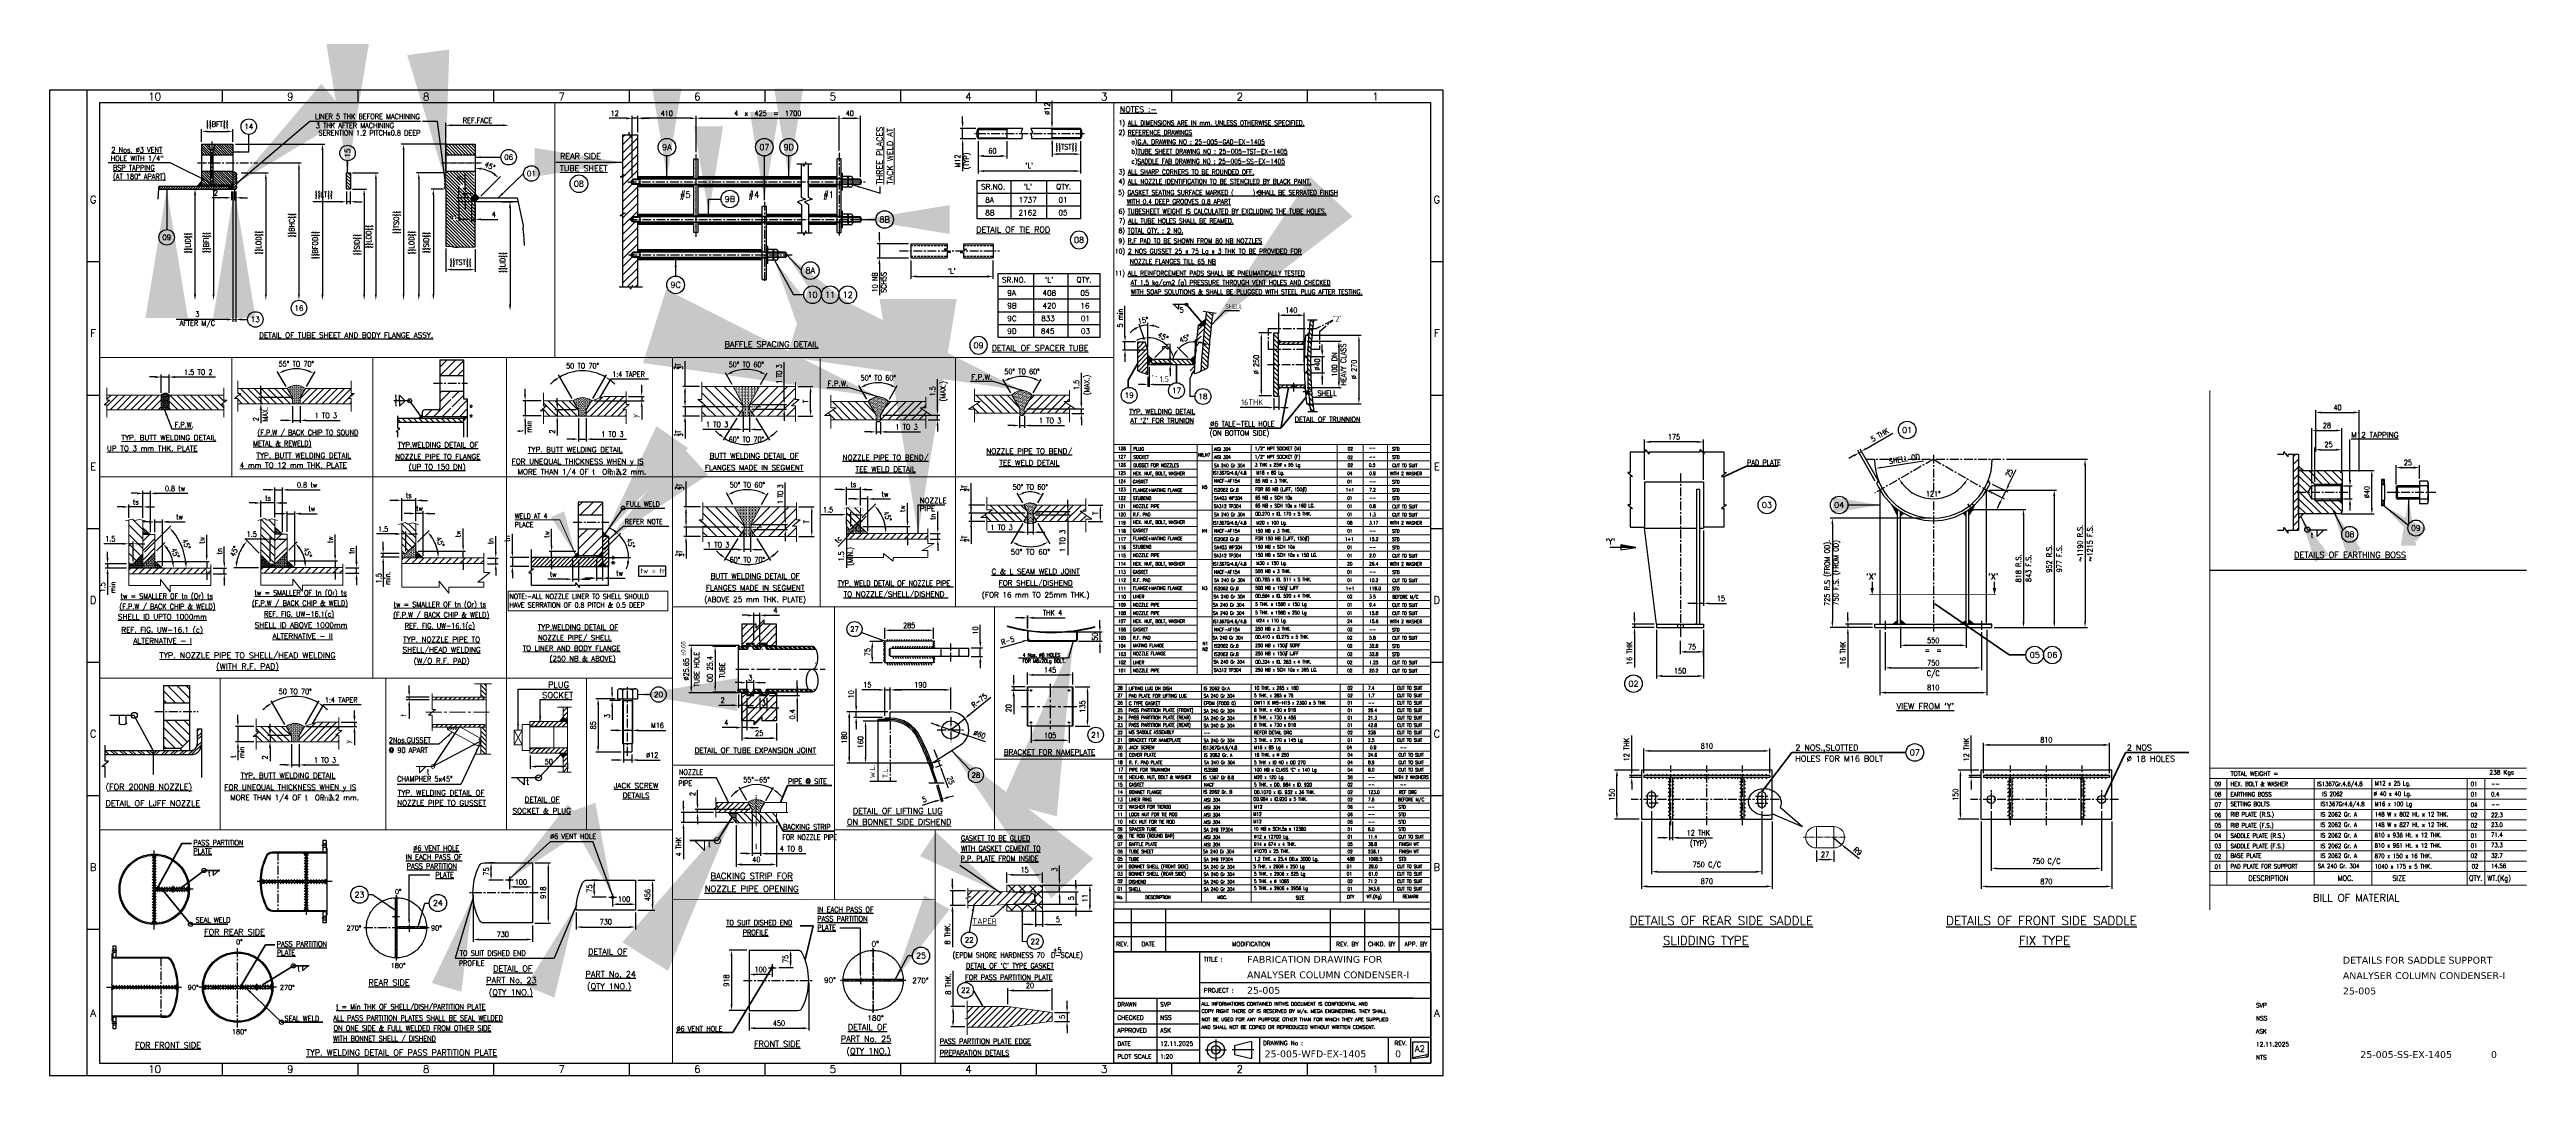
# Model space of a CAD drawing. Header units: millimetres. Extents: x 10144 to 11200, y -168 to 270.
import ezdxf
from ezdxf.enums import TextEntityAlignment as Align

# ---------------------------------------------------------------- set-up
doc = ezdxf.new("R2010")
doc.units = ezdxf.units.MM
doc.header["$LTSCALE"] = 3
for name, pattern in [('CENTER', [2, 1.25, -0.25, 0.25, -0.25]), ('CENTER2', [1.125, 0.75, -0.125, 0.125, -0.125]), ('CENTERX2', [101.6, 63.5, -12.7, 12.7, -12.7]), ('DASHED', [0.75, 0.5, -0.25]), ('HIDDEN', [9.525, 6.35, -3.175]), ('HIDDEN2', [4.7625, 3.175, -1.5875]), ('PHANTOM', [63.5, 31.75, -6.35, 6.35, -6.35, 6.35, -6.35]), ('PHANTOM2', [31.75, 15.875, -3.175, 3.175, -3.175, 3.175, -3.175])]:
    doc.linetypes.add(name, pattern=pattern)
doc.layers.get('0').update_dxf_attribs({"color": 5})
for name, color, linetype, lineweight in [('B_Border Line', 7, 'Continuous', 20), ('C_Center', 1, 'CENTER2', 9), ('D_Dimension', 6, 'Continuous', 9), ('E_Equipment', 5, 'Continuous', 13), ('Ha_Hatch', 1, 'Continuous', 5), ('Hi_Hidden', 4, 'HIDDEN2', 13), ('I_Inside Diameter', 6, 'Continuous', 9), ('P_Phantom', 9, 'PHANTOM2', 13), ('T_Text', 5, 'Continuous', 13), ('W_Weld', 2, 'WELD', 18)]:
    doc.layers.add(name, color=color, linetype=linetype, lineweight=lineweight)
for name, color, linetype in [('BOD', 7, 'Continuous'), ('CEN', 1, 'CENTER'), ('das', 4, 'HIDDEN'), ('DIM', 6, 'Continuous'), ('exit', 1, 'PHANTOM'), ('HAT', 1, 'Continuous'), ('HATCH', 1, 'Continuous'), ('Hid', 4, 'HIDDEN'), ('LINE', 6, 'Continuous'), ('TEXT', 5, 'Continuous'), ('Vessel', 5, 'Continuous'), ('WELD', 1, 'Continuous')]:
    doc.layers.add(name, color=color, linetype=linetype)
doc.styles.add('BEV0', font='verdana.ttf', dxfattribs={"height": 4})
doc.styles.add('BEV00', font='romans.shx')
doc.styles.add('ISOCP-BOLD', font='ARIALN.TTF')
doc.styles.add('ISOCP3', font='isocp3.shx')
doc.styles.add('NMS', font='ROMANS.shx', dxfattribs={"width": 1.2})
doc.styles.add('NORMAL', font='ROMANS.SHX', dxfattribs={"width": 0.8})
doc.styles.add('ROMANC', font='ROMANC')
doc.styles.add('ROMAND', font='romand')
doc.styles.add('ROMANS', font='ROMANS.shx', dxfattribs={"width": 0.85})
doc.styles.get("Standard").update_dxf_attribs({"font": 'txt', "width": 0.9})
doc.linetypes.add('WELD', pattern='A,0.004164,["x",ROMANS,S=0.004926,R=0,X=0,Y=-0.001649],0.008152', length=0.012316)
doc.dimstyles.new('111', dxfattribs={"dimscale": 40, "dimtxt": 2.5, "dimasz": 2.5, "dimexe": 1, "dimexo": 1, "dimgap": 1, "dimtad": 1, "dimdec": 0, "dimzin": 0, "dimdsep": 46, "dimtxsty": 'ROMANS', "dimcen": 1, "dimclrd": 6, "dimclre": 6, "dimclrt": 5, "dimadec": 0, "dimazin": 0, "dimtfac": 1, "dimtdec": 0, "dimtmove": 0, "dimatfit": 3, "dimfxl": 1, "dimtolj": 1, "dimtzin": 0, "dimlwd": -1, "dimlwe": -1, "dimarcsym": 0})
doc.dimstyles.new('123', dxfattribs={"dimscale": 30, "dimtxt": 2.5, "dimasz": 2.5, "dimexe": 1, "dimexo": 1, "dimgap": 1, "dimtad": 1, "dimdec": 0, "dimzin": 0, "dimdsep": 46, "dimtxsty": 'ROMANS', "dimcen": 1, "dimclrd": 6, "dimclre": 6, "dimclrt": 5, "dimadec": 0, "dimazin": 0, "dimtfac": 1, "dimtdec": 0, "dimtmove": 0, "dimatfit": 3, "dimfxl": 1, "dimtolj": 1, "dimtzin": 0, "dimlwd": -1, "dimlwe": -1, "dimarcsym": 0})
doc.dimstyles.new('MEGA', dxfattribs={"dimtxt": 2.5, "dimasz": 2.5, "dimexe": 1, "dimexo": 1, "dimgap": 1, "dimtad": 1, "dimdec": 1, "dimzin": 0, "dimdsep": 46, "dimtxsty": 'ROMANS', "dimcen": 1, "dimclrd": 6, "dimclre": 6, "dimclrt": 256, "dimadec": 0, "dimazin": 0, "dimtfac": 1, "dimtdec": 1, "dimtmove": 0, "dimatfit": 3, "dimfxl": 1, "dimtolj": 1, "dimtzin": 0, "dimlwd": -1, "dimlwe": -1, "dimarcsym": 0})
doc.dimstyles.new('MEGA_MM', dxfattribs={"dimtxt": 2, "dimasz": 2, "dimexe": 1, "dimexo": 1, "dimgap": 1, "dimtad": 1, "dimdec": 0, "dimzin": 0, "dimdsep": 46, "dimtxsty": 'ROMANS', "dimcen": 1, "dimclrd": 6, "dimclre": 6, "dimclrt": 5, "dimadec": 0, "dimazin": 0, "dimtfac": 1, "dimtdec": 0, "dimtmove": 0, "dimatfit": 3, "dimfxl": 1, "dimtolj": 1, "dimtzin": 0, "dimarcsym": 0})
doc.dimstyles.new('MEGA_MM$0', dxfattribs={"dimscale": 25, "dimtxt": 2.5, "dimasz": 2, "dimexe": 1, "dimexo": 1, "dimgap": 1, "dimtad": 1, "dimdec": 0, "dimzin": 0, "dimdsep": 46, "dimtxsty": 'ROMANS', "dimcen": 1, "dimclrd": 6, "dimclre": 6, "dimclrt": 5, "dimadec": 0, "dimazin": 0, "dimtfac": 1, "dimtdec": 0, "dimtmove": 0, "dimatfit": 3, "dimfxl": 1, "dimtolj": 1, "dimtzin": 0, "dimarcsym": 0})
doc.dimstyles.new('MEGA_STD', dxfattribs={"dimtxt": 2.5, "dimasz": 2.5, "dimexe": 1, "dimexo": 1, "dimgap": 1, "dimtad": 1, "dimdec": 1, "dimdsep": 46, "dimtxsty": 'ISOCP3', "dimcen": 1, "dimclrd": 6, "dimclre": 6, "dimclrt": 5, "dimadec": 0, "dimazin": 0, "dimtfac": 1, "dimtdec": 1, "dimtmove": 0, "dimatfit": 3, "dimfxl": 1, "dimtolj": 1, "dimarcsym": 0})
doc.dimstyles.new('MEGA_STD$0', dxfattribs={"dimtxt": 2.5, "dimasz": 2.5, "dimexe": 1, "dimexo": 1, "dimgap": 1, "dimtad": 1, "dimdec": 1, "dimdsep": 46, "dimtxsty": 'ISOCP3', "dimcen": 1, "dimclrd": 6, "dimclre": 6, "dimclrt": 5, "dimadec": 0, "dimazin": 0, "dimtfac": 1, "dimtdec": 1, "dimtmove": 0, "dimatfit": 3, "dimfxl": 1, "dimtolj": 1, "dimarcsym": 0})
doc.dimstyles.new('NARYA', dxfattribs={"dimscale": 40, "dimtxt": 2.5, "dimasz": 2.5, "dimexe": 1, "dimexo": 1, "dimgap": 1, "dimtad": 1, "dimdec": 0, "dimzin": 0, "dimdsep": 46, "dimtxsty": 'ISOCP3', "dimcen": 1, "dimclrd": 6, "dimclre": 6, "dimclrt": 5, "dimadec": 0, "dimazin": 0, "dimtfac": 1, "dimtdec": 0, "dimtmove": 0, "dimatfit": 3, "dimfxl": 1, "dimtolj": 1, "dimtzin": 0, "dimlwd": -1, "dimlwe": -1, "dimarcsym": 0})
doc.dimstyles.new('NARYA_VP', dxfattribs={"dimscale": 0, "dimtxt": 2.5, "dimasz": 2.5, "dimexe": 1, "dimexo": 1, "dimgap": 1, "dimtad": 1, "dimdec": 1, "dimdsep": 46, "dimtxsty": 'ISOCP3', "dimcen": 1, "dimclrd": 6, "dimclre": 6, "dimclrt": 5, "dimadec": 0, "dimazin": 0, "dimtfac": 1, "dimtdec": 1, "dimtmove": 0, "dimatfit": 3, "dimfxl": 1, "dimtolj": 1, "dimarcsym": 0})
doc.dimstyles.new('PRAJ_MM', dxfattribs={"dimtxt": 2, "dimasz": 2, "dimexe": 1, "dimexo": 1, "dimgap": 1, "dimtad": 1, "dimdec": 0, "dimzin": 0, "dimdsep": 46, "dimtxsty": 'ROMANS', "dimcen": 1, "dimclrd": 6, "dimclre": 6, "dimclrt": 5, "dimadec": 0, "dimazin": 0, "dimtfac": 1, "dimtdec": 0, "dimtmove": 0, "dimatfit": 3, "dimfxl": 1, "dimtolj": 1, "dimtzin": 0, "dimarcsym": 0})
doc.dimstyles.new('Praj_VP', dxfattribs={"dimtxt": 2.5, "dimasz": 2.5, "dimexe": 1, "dimexo": 1, "dimgap": 1, "dimtad": 1, "dimdec": 1, "dimdsep": 46, "dimtxsty": 'ISOCP3', "dimcen": 1, "dimclrd": 6, "dimclre": 6, "dimclrt": 5, "dimadec": 0, "dimazin": 0, "dimtfac": 1, "dimtdec": 1, "dimtmove": 0, "dimatfit": 3, "dimfxl": 1, "dimtolj": 1, "dimarcsym": 0})
doc.dimstyles.new('SVP', dxfattribs={"dimscale": 20, "dimtxt": 2.5, "dimasz": 2.5, "dimexe": 1, "dimexo": 1, "dimgap": 1, "dimtad": 1, "dimdec": 0, "dimzin": 0, "dimdsep": 46, "dimtxsty": 'ROMANS', "dimcen": 1, "dimclrd": 6, "dimclre": 6, "dimclrt": 5, "dimadec": 0, "dimazin": 0, "dimtfac": 1, "dimtdec": 0, "dimtmove": 0, "dimatfit": 3, "dimfxl": 1, "dimtolj": 1, "dimtzin": 0, "dimlwd": 0, "dimlwe": 0, "dimarcsym": 0})
pattern_1 = [(45, (9210.9304, -705.09106), (-0.1683798, 0.5051394), [0, -0.47625])]
pattern_2 = [(45, (8983.08804, -703.31985), (-0.1683798, 0.5051394), [0, -0.47625])]
pattern_3 = [(45, (9010.13135, -703.54053), (-0.1683798, 0.5051394), [0, -0.47625])]
pattern_4 = [(180, (10688.94912, 15.56912), (-0.06679075, -0.133581504), [0, -0.133581504])]
pattern_5 = [(180, (10690.8424, 15.56912), (-0.06679075, -0.133581504), [0, -0.133581504])]
pattern_6 = [(45, (9623.1272, 140.39894), (-0.5270155, 0.5270155), [])]
pattern_7 = [(135, (10158.76847, 14.0833), (-0.055860103, -0.055860103), [])]
pattern_8 = [(315, (10159.494099, 85.354739), (0.0068701852, 0.0068701852), [])]
pattern_9 = [(225, (10217.953466, 85.354739), (-0.0068701852, 0.0068701852), [])]
pattern_10 = [(45, (10028.555639, -159.389601), (-0.0068701852, 0.0068701852), [])]
pattern_11 = [(45, (10077.671402, -159.330929), (-0.0068701852, 0.0068701852), [])]
pattern_12 = [(45, (9776.6353, 34.7825), (-0.994369, 0.994369), [])]
pattern_13 = [(135, (9776.6353, 34.7825), (-0.994369, -0.994369), [])]
pattern_14 = [(0, (10098.9615, -30.08845), (0.16625455, 0.3325091), [0, -0.3325091])]
pattern_15 = [(135, (9784.8843, 34.7825), (-0.994369, -0.994369), [])]
pattern_16 = [(45, (2959.537895, 5332.776563), (-0.011048543456, 0.011048543456), [])]
pattern_17 = [(135, (10981.48399, -259.80642), (0.084646574, 0.084646574), [])]

# ---------------------------------------------------------------- blocks, each defined once
blk = doc.blocks.new('*D2695')
at = {"layer": 'Defpoints', "color": 0}
for p in [(10297.4, -7.6), (10307.1, -6.5), (10307.1, -7.6)]:
    blk.add_point(p, dxfattribs=at)
at = {"layer": 'E_Equipment', "color": 6, "lineweight": -2}
for p, q in [((10305.9, -6.5), (10296.1, -6.5)), ((10305.9, -7.6), (10296.1, -7.6)), ((10297.4, -4), (10297.4, -1.5)), ((10297.4, -6.5), (10297.4, -7.6)), ((10297.4, -10.1), (10297.4, -15.8))]:
    blk.add_line(p, q, dxfattribs=at)
at = {"layer": 'E_Equipment', "color": 6}
for points in [[(10297, -4), (10297.8, -4), (10297.4, -6.5)], [(10297.8, -10.1), (10297, -10.1), (10297.4, -7.6)]]:
    blk.add_solid(points, dxfattribs=at)
at = {"layer": 'E_Equipment', "color": 5, "insert": (10294.9, -14.2), "char_height": 2.5, "attachment_point": 5, "rotation": 90, "style": 'ISOCP3'}
blk.add_mtext('\\A1;t', dxfattribs=at)
blk = doc.blocks.new('*D2701')
at = {"layer": 'Defpoints', "color": 0}
for p in [(10286.3, 54.7), (10294.2, 54.7), (10294.2, 53.2)]:
    blk.add_point(p, dxfattribs=at)
at = {"layer": 'E_Equipment', "color": 6, "linetype": 'ByBlock', "lineweight": -2}
for p, q in [((10293.2, 54.7), (10285.3, 54.7)), ((10293.2, 53.2), (10285.3, 53.2)), ((10286.3, 57.2), (10286.3, 59.7)), ((10286.3, 53.2), (10286.3, 54.7)), ((10286.3, 50.7), (10286.3, 40.5))]:
    blk.add_line(p, q, dxfattribs=at)
at = {"layer": 'E_Equipment', "color": 6}
for points in [[(10285.9, 57.2), (10286.7, 57.2), (10286.3, 54.7)], [(10286.7, 50.7), (10285.9, 50.7), (10286.3, 53.2)]]:
    blk.add_solid(points, dxfattribs=at)
at = {"layer": 'E_Equipment', "color": 5, "insert": (10286.3, 44.2), "char_height": 2.25, "attachment_point": 5, "rotation": 90, "style": 'ROMANS'}
blk.add_mtext('\\A1;1.5\\Pmin.', dxfattribs=at)
blk = doc.blocks.new('*D2702')
at = {"layer": 'Defpoints', "color": 0}
for p in [(10294.2, 77.4), (10294.2, 67.5), (10300.2, 67.5)]:
    blk.add_point(p, dxfattribs=at)
at = {"layer": 'E_Equipment', "color": 6, "linetype": 'ByBlock', "lineweight": -2}
for p, q in [((10291.7, 77.4), (10289.2, 77.4)), ((10294.2, 68.5), (10294.2, 78.4)), ((10300.2, 77.4), (10294.2, 77.4)), ((10300.2, 68.5), (10300.2, 78.4)), ((10302.7, 77.4), (10305.2, 77.4))]:
    blk.add_line(p, q, dxfattribs=at)
at = {"layer": 'E_Equipment', "color": 6}
for points in [[(10291.7, 77), (10291.7, 77.8), (10294.2, 77.4)], [(10302.7, 77.8), (10302.7, 77), (10300.2, 77.4)]]:
    blk.add_solid(points, dxfattribs=at)
at = {"layer": 'E_Equipment', "color": 5, "insert": (10297.2, 79.5), "char_height": 2.25, "attachment_point": 5, "style": 'ROMANS'}
blk.add_mtext('\\A1;ts', dxfattribs=at)
blk = doc.blocks.new('*D2703')
at = {"layer": 'Defpoints', "color": 0}
for p in [(10294.2, 63.1), (10294.2, 63.1), (10296, 54.7)]:
    blk.add_point(p, dxfattribs=at)
at = {"layer": 'E_Equipment', "color": 6, "linetype": 'ByBlock', "lineweight": -2}
for p, q in [((10294.2, 64.1), (10294.2, 64.1)), ((10296, 55.7), (10296, 64.1)), ((10291.7, 63.1), (10283.5, 63.1)), ((10296, 63.1), (10294.2, 63.1)), ((10298.5, 63.1), (10301, 63.1))]:
    blk.add_line(p, q, dxfattribs=at)
at = {"layer": 'E_Equipment', "color": 6}
for points in [[(10291.7, 62.6), (10291.7, 63.5), (10294.2, 63.1)], [(10298.5, 63.5), (10298.5, 62.6), (10296, 63.1)]]:
    blk.add_solid(points, dxfattribs=at)
at = {"layer": 'E_Equipment', "color": 5, "insert": (10286.3, 65.2), "char_height": 2.25, "attachment_point": 5, "style": 'ROMANS'}
blk.add_mtext('\\A1;1.5', dxfattribs=at)
blk = doc.blocks.new('*D2704')
at = {"layer": 'Defpoints', "color": 0}
for p in [(10329.8, 52.8), (10334.3, 52.8), (10329.8, 50.4)]:
    blk.add_point(p, dxfattribs=at)
at = {"layer": 'E_Equipment', "color": 6, "linetype": 'ByBlock', "lineweight": -2}
for p, q in [((10330.8, 52.8), (10335.3, 52.8)), ((10334.3, 55.3), (10334.3, 62.1)), ((10334.3, 50.4), (10334.3, 52.8)), ((10330.8, 50.4), (10335.3, 50.4)), ((10334.3, 47.9), (10334.3, 45.4))]:
    blk.add_line(p, q, dxfattribs=at)
at = {"layer": 'E_Equipment', "color": 6}
for points in [[(10333.9, 55.3), (10334.7, 55.3), (10334.3, 52.8)], [(10334.7, 47.9), (10333.9, 47.9), (10334.3, 50.4)]]:
    blk.add_solid(points, dxfattribs=at)
at = {"layer": 'E_Equipment', "color": 5, "insert": (10332.1, 60), "char_height": 2.25, "attachment_point": 5, "rotation": 90, "style": 'ROMANS'}
blk.add_mtext('\\A1;tn', dxfattribs=at)
blk = doc.blocks.new('*D2705')
at = {"layer": 'Defpoints', "color": 0}
for p in [(10294.2, 52.8), (10296, 54.7), (10300.2, 58.9), (10309.3, 56.9), (10329.2, 52.8)]:
    blk.add_point(p, dxfattribs=at)
at = {"layer": 'E_Equipment', "color": 6, "linetype": 'ByBlock', "lineweight": -2}
blk.add_line((10300.9, 59.6), (10305.9, 64.6), dxfattribs=at)
blk.add_arc((10294.1, 52.8), 15.7, 9.1405, 35.8595, dxfattribs=at)
at = {"layer": 'E_Equipment', "color": 6}
for points in [[(10307.2, 62.3), (10306.5, 61.8), (10305.2, 63.9)], [(10309.2, 55.3), (10310, 55.4), (10309.8, 52.8)]]:
    blk.add_solid(points, dxfattribs=at)
at = {"layer": 'E_Equipment', "color": 5, "insert": (10310.6, 59.7), "char_height": 2.25, "attachment_point": 5, "rotation": 292.5, "style": 'ROMANS'}
blk.add_mtext('\\A1;45%%d', dxfattribs=at)
blk = doc.blocks.new('*D2706')
at = {"layer": 'Defpoints', "color": 0}
for p in [(10300.2, 55.7), (10320.4, 55.7), (10320.4, 52.8)]:
    blk.add_point(p, dxfattribs=at)
at = {"layer": 'E_Equipment', "color": 6, "linetype": 'ByBlock', "lineweight": -2}
for p, q in [((10320.4, 58.2), (10320.4, 65.4)), ((10301.2, 55.7), (10321.4, 55.7)), ((10320.4, 52.8), (10320.4, 55.7)), ((10321.4, 52.8), (10321.4, 52.8)), ((10320.4, 50.3), (10320.4, 47.8))]:
    blk.add_line(p, q, dxfattribs=at)
at = {"layer": 'E_Equipment', "color": 6}
for points in [[(10320, 58.2), (10320.8, 58.2), (10320.4, 55.7)], [(10320.8, 50.3), (10320, 50.3), (10320.4, 52.8)]]:
    blk.add_solid(points, dxfattribs=at)
at = {"layer": 'E_Equipment', "color": 5, "insert": (10318.2, 63.1), "char_height": 2.25, "attachment_point": 5, "rotation": 90, "style": 'ROMANS'}
blk.add_mtext('\\A1;tw', dxfattribs=at)
blk = doc.blocks.new('*D2707')
at = {"layer": 'Defpoints', "color": 0}
for p in [(10300.2, 71.8), (10300.2, 67.5), (10303.4, 52.8)]:
    blk.add_point(p, dxfattribs=at)
at = {"layer": 'E_Equipment', "color": 6, "linetype": 'ByBlock', "lineweight": -2}
for p, q in [((10297.7, 71.8), (10295.2, 71.8)), ((10300.2, 68.5), (10300.2, 72.8)), ((10303.4, 71.8), (10300.2, 71.8)), ((10303.4, 53.8), (10303.4, 72.8)), ((10305.9, 71.8), (10308.4, 71.8))]:
    blk.add_line(p, q, dxfattribs=at)
at = {"layer": 'E_Equipment', "color": 6}
for points in [[(10297.7, 71.4), (10297.7, 72.2), (10300.2, 71.8)], [(10305.9, 72.2), (10305.9, 71.4), (10303.4, 71.8)]]:
    blk.add_solid(points, dxfattribs=at)
at = {"layer": 'E_Equipment', "color": 5, "insert": (10301.8, 74), "char_height": 2.25, "attachment_point": 5, "style": 'ROMANS'}
blk.add_mtext('\\A1;tw', dxfattribs=at)
blk = doc.blocks.new('*D2708')
at = {"layer": 'Defpoints', "color": 0}
for p in [(10225.8, 56.7), (10234.2, 54.2), (10234.2, 48.7), (10238.2, 50.2), (10269.2, 48.7)]:
    blk.add_point(p, dxfattribs=at)
at = {"layer": 'E_Equipment', "color": 6, "linetype": 'ByBlock', "lineweight": -2}
for p, q in [((10233.5, 54.9), (10227.6, 60.8)), ((10233.2, 48.7), (10222.7, 48.7))]:
    blk.add_line(p, q, dxfattribs=at)
blk.add_arc((10239.7, 48.7), 16, 143.9559, 171.0441, dxfattribs=at)
at = {"layer": 'E_Equipment', "color": 6}
for points in [[(10227, 57.9), (10226.4, 58.4), (10228.3, 60.1)], [(10223.4, 51.3), (10224.3, 51.2), (10223.7, 48.7)]]:
    blk.add_solid(points, dxfattribs=at)
at = {"layer": 'E_Equipment', "color": 5, "insert": (10222.9, 55.7), "char_height": 2.25, "attachment_point": 5, "rotation": 67.5, "style": 'ROMANS'}
blk.add_mtext('45%%D', dxfattribs=at)
blk = doc.blocks.new('*D2709')
at = {"layer": 'Defpoints', "color": 0}
for p in [(10248.6, 71.7), (10245.4, 63), (10248.6, 48.7)]:
    blk.add_point(p, dxfattribs=at)
at = {"layer": 'E_Equipment', "color": 6, "linetype": 'ByBlock', "lineweight": -2}
for p, q in [((10242.9, 71.7), (10240.4, 71.7)), ((10245.4, 64), (10245.4, 72.7)), ((10245.4, 71.7), (10248.6, 71.7)), ((10248.6, 49.7), (10248.6, 72.7)), ((10251.1, 71.7), (10258.2, 71.7))]:
    blk.add_line(p, q, dxfattribs=at)
at = {"layer": 'E_Equipment', "color": 6}
for points in [[(10242.9, 71.3), (10242.9, 72.2), (10245.4, 71.7)], [(10251.1, 72.2), (10251.1, 71.3), (10248.6, 71.7)]]:
    blk.add_solid(points, dxfattribs=at)
at = {"layer": 'E_Equipment', "color": 5, "insert": (10255.9, 73.9), "char_height": 2.25, "attachment_point": 5, "style": 'ROMANS'}
blk.add_mtext('\\A1;tw', dxfattribs=at)
blk = doc.blocks.new('*D2710')
at = {"layer": 'Defpoints', "color": 0}
for p in [(10245.4, 51.6), (10265.8, 48.7), (10268.1, 48.7)]:
    blk.add_point(p, dxfattribs=at)
at = {"layer": 'E_Equipment', "color": 6, "linetype": 'ByBlock', "lineweight": -2}
for p, q in [((10265.8, 54.1), (10265.8, 62.9)), ((10246.4, 51.6), (10266.8, 51.6)), ((10267.1, 48.7), (10264.8, 48.7)), ((10265.8, 51.6), (10265.8, 48.7)), ((10265.8, 46.2), (10265.8, 43.7))]:
    blk.add_line(p, q, dxfattribs=at)
at = {"layer": 'E_Equipment', "color": 6}
for points in [[(10265.4, 54.1), (10266.3, 54.1), (10265.8, 51.6)], [(10266.3, 46.2), (10265.4, 46.2), (10265.8, 48.7)]]:
    blk.add_solid(points, dxfattribs=at)
at = {"layer": 'E_Equipment', "color": 5, "insert": (10263.7, 60.6), "char_height": 2.25, "attachment_point": 5, "rotation": 90, "style": 'ROMANS'}
blk.add_mtext('\\A1;tw', dxfattribs=at)
blk = doc.blocks.new('*D2711')
at = {"layer": 'Defpoints', "color": 0}
for p in [(10245.4, 55.4), (10234.2, 48.7), (10240.2, 50.2), (10252.7, 52.5), (10269.2, 48.7)]:
    blk.add_point(p, dxfattribs=at)
at = {"layer": 'E_Equipment', "color": 6, "linetype": 'ByBlock', "lineweight": -2}
blk.add_line((10246.1, 56.1), (10249.7, 59.7), dxfattribs=at)
blk.add_arc((10238.7, 48.7), 14.6, 9.8561, 35.1439, dxfattribs=at)
at = {"layer": 'E_Equipment', "color": 6}
for points in [[(10250.9, 57.4), (10250.2, 56.8), (10249, 59)], [(10252.6, 51.2), (10253.4, 51.3), (10253.2, 48.7)]]:
    blk.add_solid(points, dxfattribs=at)
at = {"layer": 'E_Equipment', "color": 5, "insert": (10254.1, 55.1), "char_height": 2.25, "attachment_point": 5, "rotation": 292.5, "style": 'ROMANS'}
blk.add_mtext('45%%D', dxfattribs=at)
blk = doc.blocks.new('*D2712')
at = {"layer": 'Defpoints', "color": 0}
for p in [(10243.4, 81.9), (10240.2, 69.1), (10243.4, 63)]:
    blk.add_point(p, dxfattribs=at)
at = {"layer": 'E_Equipment', "color": 6, "linetype": 'ByBlock', "lineweight": -2}
for p, q in [((10237.7, 81.9), (10235.2, 81.9)), ((10240.2, 70.1), (10240.2, 82.9)), ((10240.2, 81.9), (10243.4, 81.9)), ((10243.4, 64), (10243.4, 82.9)), ((10245.9, 81.9), (10259.4, 81.9))]:
    blk.add_line(p, q, dxfattribs=at)
at = {"layer": 'E_Equipment', "color": 6}
for points in [[(10237.7, 81.5), (10237.7, 82.3), (10240.2, 81.9)], [(10245.9, 82.3), (10245.9, 81.5), (10243.4, 81.9)]]:
    blk.add_solid(points, dxfattribs=at)
at = {"layer": 'E_Equipment', "color": 5, "insert": (10253.9, 84), "char_height": 2.25, "attachment_point": 5, "style": 'ROMANS'}
blk.add_mtext('\\A1;0.8 tw', dxfattribs=at)
blk = doc.blocks.new('*D2713')
at = {"layer": 'Defpoints', "color": 0}
for p in [(10238.2, 60.8), (10240.2, 60.8), (10238.2, 50.4)]:
    blk.add_point(p, dxfattribs=at)
at = {"layer": 'E_Equipment', "color": 6, "linetype": 'ByBlock', "lineweight": -2}
for p, q in [((10235.7, 60.8), (10227.4, 60.8)), ((10238.2, 51.4), (10238.2, 61.8)), ((10240.2, 60.8), (10238.2, 60.8)), ((10240.2, 61.8), (10240.2, 61.8)), ((10242.7, 60.8), (10245.2, 60.8))]:
    blk.add_line(p, q, dxfattribs=at)
at = {"layer": 'E_Equipment', "color": 6}
for points in [[(10235.7, 60.4), (10235.7, 61.3), (10238.2, 60.8)], [(10242.7, 61.3), (10242.7, 60.4), (10240.2, 60.8)]]:
    blk.add_solid(points, dxfattribs=at)
at = {"layer": 'E_Equipment', "color": 5, "insert": (10230.3, 63), "char_height": 2.25, "attachment_point": 5, "style": 'ROMANS'}
blk.add_mtext('\\A1;1.5', dxfattribs=at)
blk = doc.blocks.new('*D2714')
at = {"layer": 'Defpoints', "color": 0}
for p in [(10168.8, 48.5), (10177.9, 50.4), (10177.9, 48.5)]:
    blk.add_point(p, dxfattribs=at)
at = {"layer": 'E_Equipment', "color": 6, "linetype": 'ByBlock', "lineweight": -2}
for p, q in [((10168.8, 52.9), (10168.8, 55.4)), ((10176.9, 50.4), (10167.8, 50.4)), ((10176.9, 48.5), (10167.8, 48.5)), ((10168.8, 50.4), (10168.8, 48.5)), ((10168.8, 46), (10168.8, 37.1))]:
    blk.add_line(p, q, dxfattribs=at)
at = {"layer": 'E_Equipment', "color": 6}
for points in [[(10168.4, 52.9), (10169.3, 52.9), (10168.8, 50.4)], [(10169.3, 46), (10168.4, 46), (10168.8, 48.5)]]:
    blk.add_solid(points, dxfattribs=at)
at = {"layer": 'E_Equipment', "color": 5, "char_height": 2.25, "attachment_point": 5, "rotation": 90, "style": 'ROMANS'}
for s, insert in [('\\A1;min', (10171, 40.3)), ('\\A1;1.5', (10166.7, 40.3))]:
    blk.add_mtext(s, dxfattribs=dict(at, insert=insert))
blk = doc.blocks.new('*D2715')
at = {"layer": 'Defpoints', "color": 0}
for p in [(10189, 51.4), (10211.1, 48.5), (10211.1, 48.5)]:
    blk.add_point(p, dxfattribs=at)
at = {"layer": 'E_Equipment', "color": 6, "linetype": 'ByBlock', "lineweight": -2}
for p, q in [((10211.1, 53.9), (10211.1, 62.7)), ((10190, 51.4), (10212.1, 51.4)), ((10211.1, 51.4), (10211.1, 48.5)), ((10211.1, 46), (10211.1, 43.5)), ((10212.1, 48.5), (10212.1, 48.5))]:
    blk.add_line(p, q, dxfattribs=at)
at = {"layer": 'E_Equipment', "color": 6}
for points in [[(10210.7, 53.9), (10211.5, 53.9), (10211.1, 51.4)], [(10211.5, 46), (10210.7, 46), (10211.1, 48.5)]]:
    blk.add_solid(points, dxfattribs=at)
at = {"layer": 'E_Equipment', "color": 5, "insert": (10209, 60.4), "char_height": 2.25, "attachment_point": 5, "rotation": 90, "style": 'ROMANS'}
blk.add_mtext('\\A1;tw', dxfattribs=at)
blk = doc.blocks.new('*D2716')
at = {"layer": 'Defpoints', "color": 0}
for p in [(10183.9, 54.6), (10201.4, 54.8), (10177.9, 48.5), (10179.7, 50.4), (10212.9, 48.5)]:
    blk.add_point(p, dxfattribs=at)
at = {"layer": 'E_Equipment', "color": 6, "linetype": 'ByBlock', "lineweight": -2}
blk.add_line((10184.6, 55.3), (10195.8, 66.5), dxfattribs=at)
blk.add_arc((10177.8, 48.5), 24.5, 5.8602, 39.1398, dxfattribs=at)
at = {"layer": 'E_Equipment', "color": 6}
for points in [[(10197.1, 64.2), (10196.5, 63.7), (10195.1, 65.8)], [(10201.7, 51), (10202.6, 51), (10202.3, 48.5)]]:
    blk.add_solid(points, dxfattribs=at)
at = {"layer": 'E_Equipment', "color": 5, "insert": (10202.4, 58.7), "char_height": 2.25, "attachment_point": 5, "rotation": 292.5, "style": 'ROMANS'}
blk.add_mtext('\\A1;45%%d', dxfattribs=at)
blk = doc.blocks.new('*D2717')
at = {"layer": 'Defpoints', "color": 0}
for p in [(10189, 55.2), (10177.9, 48.5), (10183.9, 50), (10196.4, 52.3), (10212.9, 48.5)]:
    blk.add_point(p, dxfattribs=at)
at = {"layer": 'E_Equipment', "color": 6, "linetype": 'ByBlock', "lineweight": -2}
blk.add_line((10189.7, 55.9), (10193.3, 59.5), dxfattribs=at)
blk.add_arc((10182.3, 48.5), 14.6, 9.8561, 35.1439, dxfattribs=at)
at = {"layer": 'E_Equipment', "color": 6}
for points in [[(10194.6, 57.2), (10193.9, 56.6), (10192.6, 58.8)], [(10196.3, 51), (10197.1, 51), (10196.9, 48.5)]]:
    blk.add_solid(points, dxfattribs=at)
at = {"layer": 'E_Equipment', "color": 5, "insert": (10197.7, 54.9), "char_height": 2.25, "attachment_point": 5, "rotation": 292.5, "style": 'ROMANS'}
blk.add_mtext('45%%D', dxfattribs=at)
blk = doc.blocks.new('*D2718')
at = {"layer": 'Defpoints', "color": 0}
for p in [(10212.9, 48.5), (10212.9, 46.1), (10218.6, 48.5)]:
    blk.add_point(p, dxfattribs=at)
at = {"layer": 'E_Equipment', "color": 6, "linetype": 'ByBlock', "lineweight": -2}
for p, q in [((10218.6, 51), (10218.6, 57.8)), ((10213.9, 48.5), (10219.6, 48.5)), ((10213.9, 46.1), (10219.6, 46.1)), ((10218.6, 46.1), (10218.6, 48.5)), ((10218.6, 43.6), (10218.6, 41.1))]:
    blk.add_line(p, q, dxfattribs=at)
at = {"layer": 'E_Equipment', "color": 6}
for points in [[(10218.2, 51), (10219, 51), (10218.6, 48.5)], [(10219, 43.6), (10218.2, 43.6), (10218.6, 46.1)]]:
    blk.add_solid(points, dxfattribs=at)
at = {"layer": 'E_Equipment', "color": 5, "insert": (10216.5, 55.7), "char_height": 2.25, "attachment_point": 5, "rotation": 90, "style": 'ROMANS'}
blk.add_mtext('\\A1;tn', dxfattribs=at)
blk = doc.blocks.new('*D2719')
at = {"layer": 'Defpoints', "color": 0}
for p in [(10192.2, 68.2), (10189, 62.8), (10192.2, 48.5)]:
    blk.add_point(p, dxfattribs=at)
at = {"layer": 'E_Equipment', "color": 6, "linetype": 'ByBlock', "lineweight": -2}
for p, q in [((10186.5, 68.2), (10184, 68.2)), ((10189, 63.8), (10189, 69.2)), ((10189, 68.2), (10192.2, 68.2)), ((10192.2, 49.5), (10192.2, 69.2)), ((10194.7, 68.2), (10201.9, 68.2))]:
    blk.add_line(p, q, dxfattribs=at)
at = {"layer": 'E_Equipment', "color": 6}
for points in [[(10186.5, 67.8), (10186.5, 68.7), (10189, 68.2)], [(10194.7, 68.7), (10194.7, 67.8), (10192.2, 68.2)]]:
    blk.add_solid(points, dxfattribs=at)
at = {"layer": 'E_Equipment', "color": 5, "insert": (10199.5, 70.4), "char_height": 2.25, "attachment_point": 5, "style": 'ROMANS'}
blk.add_mtext('\\A1;tw', dxfattribs=at)
blk = doc.blocks.new('*D2720')
at = {"layer": 'Defpoints', "color": 0}
for p in [(10187.1, 80.4), (10183.9, 68.9), (10187.1, 62.8)]:
    blk.add_point(p, dxfattribs=at)
at = {"layer": 'E_Equipment', "color": 6, "linetype": 'ByBlock', "lineweight": -2}
for p, q in [((10181.4, 80.4), (10178.9, 80.4)), ((10183.9, 69.9), (10183.9, 81.4)), ((10183.9, 80.4), (10187.1, 80.4)), ((10187.1, 63.8), (10187.1, 81.4)), ((10189.6, 80.4), (10203.1, 80.4))]:
    blk.add_line(p, q, dxfattribs=at)
at = {"layer": 'E_Equipment', "color": 6}
for points in [[(10181.4, 79.9), (10181.4, 80.8), (10183.9, 80.4)], [(10189.6, 80.8), (10189.6, 79.9), (10187.1, 80.4)]]:
    blk.add_solid(points, dxfattribs=at)
at = {"layer": 'E_Equipment', "color": 5, "insert": (10197.6, 82.5), "char_height": 2.25, "attachment_point": 5, "style": 'ROMANS'}
blk.add_mtext('\\A1;0.8 tw', dxfattribs=at)
blk = doc.blocks.new('*D2721')
at = {"layer": 'Defpoints', "color": 0}
for p in [(10177.9, 74.6), (10177.9, 69), (10183.9, 68.9)]:
    blk.add_point(p, dxfattribs=at)
at = {"layer": 'E_Equipment', "color": 6, "linetype": 'ByBlock', "lineweight": -2}
for p, q in [((10175.4, 74.6), (10172.9, 74.6)), ((10177.9, 70), (10177.9, 75.6)), ((10183.9, 74.6), (10177.9, 74.6)), ((10183.9, 69.9), (10183.9, 75.6)), ((10186.4, 74.6), (10188.9, 74.6))]:
    blk.add_line(p, q, dxfattribs=at)
at = {"layer": 'E_Equipment', "color": 6}
for points in [[(10175.4, 74.2), (10175.4, 75), (10177.9, 74.6)], [(10186.4, 75), (10186.4, 74.2), (10183.9, 74.6)]]:
    blk.add_solid(points, dxfattribs=at)
at = {"layer": 'E_Equipment', "color": 5, "insert": (10180.9, 76.7), "char_height": 2.25, "attachment_point": 5, "style": 'ROMANS'}
blk.add_mtext('\\A1;ts', dxfattribs=at)
blk = doc.blocks.new('*D2722')
at = {"layer": 'Defpoints', "color": 0}
for p in [(10177.9, 59.1), (10177.9, 58.9), (10179.7, 50.4)]:
    blk.add_point(p, dxfattribs=at)
at = {"layer": 'E_Equipment', "color": 6, "linetype": 'ByBlock', "lineweight": -2}
for p, q in [((10175.4, 58.9), (10167.2, 58.9)), ((10179.7, 58.9), (10177.9, 58.9)), ((10177.9, 58.1), (10177.9, 57.9)), ((10179.7, 51.4), (10179.7, 59.9)), ((10182.2, 58.9), (10184.7, 58.9))]:
    blk.add_line(p, q, dxfattribs=at)
at = {"layer": 'E_Equipment', "color": 6}
for points in [[(10175.4, 58.5), (10175.4, 59.3), (10177.9, 58.9)], [(10182.2, 59.3), (10182.2, 58.5), (10179.7, 58.9)]]:
    blk.add_solid(points, dxfattribs=at)
at = {"layer": 'E_Equipment', "color": 5, "insert": (10170, 61), "char_height": 2.25, "attachment_point": 5, "style": 'ROMANS'}
blk.add_mtext('\\A1;1.5', dxfattribs=at)
blk = doc.blocks.new('*D2723')
at = {"layer": 'Defpoints', "color": 0}
for p in [(10234.2, 76.3), (10234.2, 69.2), (10240.2, 69.1)]:
    blk.add_point(p, dxfattribs=at)
at = {"layer": 'E_Equipment', "color": 6, "linetype": 'ByBlock', "lineweight": -2}
for p, q in [((10231.7, 76.3), (10229.2, 76.3)), ((10234.2, 70.2), (10234.2, 77.3)), ((10240.2, 76.3), (10234.2, 76.3)), ((10240.2, 70.1), (10240.2, 77.3)), ((10242.7, 76.3), (10245.2, 76.3))]:
    blk.add_line(p, q, dxfattribs=at)
at = {"layer": 'E_Equipment', "color": 6}
for points in [[(10231.7, 75.9), (10231.7, 76.7), (10234.2, 76.3)], [(10242.7, 76.7), (10242.7, 75.9), (10240.2, 76.3)]]:
    blk.add_solid(points, dxfattribs=at)
at = {"layer": 'E_Equipment', "color": 5, "insert": (10237.2, 78.4), "char_height": 2.25, "attachment_point": 5, "style": 'ROMANS'}
blk.add_mtext('\\A1;ts', dxfattribs=at)
blk = doc.blocks.new('*D2724')
at = {"layer": 'Defpoints', "color": 0}
for p in [(10269.2, 48.7), (10269.2, 46.3), (10274.9, 48.7)]:
    blk.add_point(p, dxfattribs=at)
at = {"layer": 'E_Equipment', "color": 6, "linetype": 'ByBlock', "lineweight": -2}
for p, q in [((10274.9, 51.2), (10274.9, 58)), ((10270.2, 48.7), (10275.9, 48.7)), ((10270.2, 46.3), (10275.9, 46.3)), ((10274.9, 46.3), (10274.9, 48.7)), ((10274.9, 43.8), (10274.9, 41.3))]:
    blk.add_line(p, q, dxfattribs=at)
at = {"layer": 'E_Equipment', "color": 6}
for points in [[(10274.5, 51.2), (10275.4, 51.2), (10274.9, 48.7)], [(10275.4, 43.8), (10274.5, 43.8), (10274.9, 46.3)]]:
    blk.add_solid(points, dxfattribs=at)
at = {"layer": 'E_Equipment', "color": 5, "insert": (10272.8, 55.9), "char_height": 2.25, "attachment_point": 5, "rotation": 90, "style": 'ROMANS'}
blk.add_mtext('\\A1;tn', dxfattribs=at)
blk = doc.blocks.new('*D2725')
at = {"layer": 'D_Dimension', "color": 6, "linetype": 'ByBlock', "lineweight": -2}
for p, q in [((10253.7, -19), (10275.1, -19)), ((10268.4, -17.2), (10275.1, -17.2)), ((10274.1, -14.7), (10274.1, -12.2)), ((10274.1, -17.2), (10274.1, -19)), ((10274.1, -21.5), (10274.1, -27))]:
    blk.add_line(p, q, dxfattribs=at)
at = {"layer": 'D_Dimension', "color": 6}
for points in [[(10273.6, -14.7), (10274.5, -14.7), (10274.1, -17.2)], [(10274.5, -21.5), (10273.6, -21.5), (10274.1, -19)]]:
    blk.add_solid(points, dxfattribs=at)
at = {"layer": 'Defpoints', "color": 0}
for p in [(10252.7, -19), (10267.4, -17.2), (10274.1, -19)]:
    blk.add_point(p, dxfattribs=at)
at = {"layer": 'D_Dimension', "color": 5, "insert": (10271.5, -25.5), "char_height": 2.5, "attachment_point": 5, "rotation": 90, "style": 'ISOCP3'}
blk.add_mtext('\\A1;y', dxfattribs=at)
blk = doc.blocks.new('*D2726')
at = {"layer": 'Defpoints', "color": 0}
for p in [(10252.2, -6.5), (10244.9, -19), (10252.7, -19), (10247.2, -22.9), (10250.5, -22.9)]:
    blk.add_point(p, dxfattribs=at)
at = {"layer": 'E_Equipment', "color": 6, "linetype": 'ByBlock', "lineweight": -2}
for p, q in [((10244.4, -18.1), (10238.6, -8)), ((10253.2, -18.1), (10259.1, -8))]:
    blk.add_line(p, q, dxfattribs=at)
for start, end in [(127.3507, 134.7014), (60, 120), (45.2986, 52.6493)]:
    blk.add_arc((10248.8, -25.7), 19.5, start, end, dxfattribs=at)
at = {"layer": 'E_Equipment', "color": 6}
for points in [[(10237.2, -10.6), (10236.8, -9.9), (10239.1, -8.9)], [(10260.9, -9.9), (10260.4, -10.6), (10258.6, -8.9)]]:
    blk.add_solid(points, dxfattribs=at)
at = {"layer": 'E_Equipment', "color": 5, "insert": (10248.8, -4.1), "char_height": 2.25, "attachment_point": 5, "style": 'ROMANS'}
blk.add_mtext('50 TO 70%%D', dxfattribs=at)
blk = doc.blocks.new('*D2727')
at = {"layer": 'Defpoints', "color": 0}
for p in [(10232.2, -19), (10224.4, -25.5), (10232.2, -25.5)]:
    blk.add_point(p, dxfattribs=at)
at = {"layer": 'E_Equipment', "color": 6, "linetype": 'ByBlock', "lineweight": -2}
for p, q in [((10231.2, -19), (10223.4, -19)), ((10224.4, -16.5), (10224.4, -14)), ((10224.4, -19), (10224.4, -25.5)), ((10231.2, -25.5), (10223.4, -25.5)), ((10224.4, -28), (10224.4, -33.3))]:
    blk.add_line(p, q, dxfattribs=at)
at = {"layer": 'E_Equipment', "color": 6}
for points in [[(10224, -16.5), (10224.8, -16.5), (10224.4, -19)], [(10224.8, -28), (10224, -28), (10224.4, -25.5)]]:
    blk.add_solid(points, dxfattribs=at)
at = {"layer": 'E_Equipment', "color": 5, "insert": (10222.3, -31.9), "char_height": 2.25, "attachment_point": 5, "rotation": 90, "style": 'ROMANS'}
blk.add_mtext('\\A1;t', dxfattribs=at)
blk = doc.blocks.new('*D2728')
at = {"layer": 'Defpoints', "color": 0}
for p in [(10238.1, -25.5), (10238.1, -25.5), (10247.2, -22.9)]:
    blk.add_point(p, dxfattribs=at)
at = {"layer": 'E_Equipment', "color": 6, "linetype": 'ByBlock', "lineweight": -2}
for p, q in [((10238.1, -20.4), (10238.1, -17.9)), ((10246.2, -22.9), (10237.1, -22.9)), ((10237.1, -25.5), (10237.1, -25.5)), ((10238.1, -22.9), (10238.1, -25.5)), ((10238.1, -28), (10238.1, -33.8))]:
    blk.add_line(p, q, dxfattribs=at)
at = {"layer": 'E_Equipment', "color": 6}
for points in [[(10237.6, -20.4), (10238.5, -20.4), (10238.1, -22.9)], [(10238.5, -28), (10237.6, -28), (10238.1, -25.5)]]:
    blk.add_solid(points, dxfattribs=at)
at = {"layer": 'E_Equipment', "color": 5, "insert": (10235.9, -32.2), "char_height": 2.25, "attachment_point": 5, "rotation": 90, "style": 'ROMANS'}
blk.add_mtext('\\A1;2', dxfattribs=at)
blk = doc.blocks.new('*D2729')
at = {"layer": 'Defpoints', "color": 0}
for p in [(10247.2, -25.5), (10250.5, -25.5), (10250.5, -35.4)]:
    blk.add_point(p, dxfattribs=at)
at = {"layer": 'E_Equipment', "color": 6, "linetype": 'ByBlock', "lineweight": -2}
for p, q in [((10247.2, -26.5), (10247.2, -36.4)), ((10250.5, -26.5), (10250.5, -36.4)), ((10244.7, -35.4), (10242.2, -35.4)), ((10247.2, -35.4), (10250.5, -35.4)), ((10253, -35.4), (10267.6, -35.4))]:
    blk.add_line(p, q, dxfattribs=at)
at = {"layer": 'E_Equipment', "color": 6}
for points in [[(10244.7, -35.8), (10244.7, -35), (10247.2, -35.4)], [(10253, -35), (10253, -35.8), (10250.5, -35.4)]]:
    blk.add_solid(points, dxfattribs=at)
at = {"layer": 'E_Equipment', "color": 5, "insert": (10261.5, -33.3), "char_height": 2.25, "attachment_point": 5, "style": 'ROMANS'}
blk.add_mtext('\\A1;1 TO 3', dxfattribs=at)
blk = doc.blocks.new('PN1')
at = {"color": 6}
blk.add_circle((-4, 0), 3.67, dxfattribs=at)
at = {"layer": 'TEXT', "style": 'ROMAND'}
blk.add_attdef('PN1', text='', height=2.5, dxfattribs=at).set_placement((-4, 0), align=Align.MIDDLE)
blk = doc.blocks.new('*D2730')
at = {"layer": 'Defpoints', "color": 0}
for p in [(10555.1, -3.6), (10560.9, -2.1), (10562.5, -3.6)]:
    blk.add_point(p, dxfattribs=at)
at = {"layer": 'E_Equipment', "color": 6, "linetype": 'ByBlock', "lineweight": -2}
for p, q in [((10555.1, 0.4), (10555.1, 2.9)), ((10559.9, -2.1), (10554.1, -2.1)), ((10561.5, -3.6), (10554.1, -3.6)), ((10555.1, -2.1), (10555.1, -3.6)), ((10555.1, -6.1), (10555.1, -13.7))]:
    blk.add_line(p, q, dxfattribs=at)
at = {"layer": 'E_Equipment', "color": 6}
for points in [[(10554.6, 0.4), (10555.5, 0.4), (10555.1, -2.1)], [(10555.5, -6.1), (10554.6, -6.1), (10555.1, -3.6)]]:
    blk.add_solid(points, dxfattribs=at)
at = {"layer": 'E_Equipment', "color": 5, "insert": (10552.9, -11.2), "char_height": 2.25, "attachment_point": 5, "rotation": 90, "style": 'ROMANS'}
blk.add_mtext('\\A1;20', dxfattribs=at)
blk = doc.blocks.new('*D2731')
at = {"layer": 'Defpoints', "color": 0}
for p in [(10580.2, 3), (10560.9, -2.1), (10580.2, -2.1)]:
    blk.add_point(p, dxfattribs=at)
at = {"layer": 'E_Equipment', "color": 6, "linetype": 'ByBlock', "lineweight": -2}
for p, q in [((10560.9, -1.1), (10560.9, 4)), ((10563.4, 3), (10577.7, 3)), ((10580.2, -1.1), (10580.2, 4))]:
    blk.add_line(p, q, dxfattribs=at)
at = {"layer": 'E_Equipment', "color": 6}
for points in [[(10563.4, 3.4), (10563.4, 2.6), (10560.9, 3)], [(10577.7, 2.6), (10577.7, 3.4), (10580.2, 3)]]:
    blk.add_solid(points, dxfattribs=at)
at = {"layer": 'E_Equipment', "color": 5, "insert": (10570.6, 5.1), "char_height": 2.25, "attachment_point": 5, "style": 'ROMANS'}
blk.add_mtext('\\A1;145', dxfattribs=at)
blk = doc.blocks.new('*D2732')
at = {"layer": 'Defpoints', "color": 0}
for p in [(10580.2, -2.1), (10580.2, -18.9), (10586.5, -18.9)]:
    blk.add_point(p, dxfattribs=at)
at = {"layer": 'E_Equipment', "color": 6, "linetype": 'ByBlock', "lineweight": -2}
for p, q in [((10581.2, -2.1), (10587.5, -2.1)), ((10586.5, -4.6), (10586.5, -16.4)), ((10581.2, -18.9), (10587.5, -18.9))]:
    blk.add_line(p, q, dxfattribs=at)
at = {"layer": 'E_Equipment', "color": 6}
for points in [[(10586.9, -4.6), (10586.1, -4.6), (10586.5, -2.1)], [(10586.1, -16.4), (10586.9, -16.4), (10586.5, -18.9)]]:
    blk.add_solid(points, dxfattribs=at)
at = {"layer": 'E_Equipment', "color": 5, "insert": (10584.4, -10.5), "char_height": 2.25, "attachment_point": 5, "rotation": 90, "style": 'ROMANS'}
blk.add_mtext('\\A1;135', dxfattribs=at)
blk = doc.blocks.new('*D2733')
at = {"layer": 'Defpoints', "color": 0}
for p in [(10562.5, -17.3), (10578.7, -17.3), (10578.7, -24.9)]:
    blk.add_point(p, dxfattribs=at)
at = {"layer": 'E_Equipment', "color": 6, "linetype": 'ByBlock', "lineweight": -2}
for p, q in [((10562.5, -18.3), (10562.5, -25.9)), ((10578.7, -18.3), (10578.7, -25.9)), ((10565, -24.9), (10576.2, -24.9))]:
    blk.add_line(p, q, dxfattribs=at)
at = {"layer": 'E_Equipment', "color": 6}
for points in [[(10565, -24.5), (10565, -25.3), (10562.5, -24.9)], [(10576.2, -25.3), (10576.2, -24.5), (10578.7, -24.9)]]:
    blk.add_solid(points, dxfattribs=at)
at = {"layer": 'E_Equipment', "color": 5, "insert": (10570.6, -22.8), "char_height": 2.25, "attachment_point": 5, "style": 'ROMANS'}
blk.add_mtext('\\A1;105', dxfattribs=at)
blk = doc.blocks.new('*D2734')
at = {"layer": 'Defpoints', "color": 0}
for p in [(10561.4, 18), (10561.6, 18.1)]:
    blk.add_point(p, dxfattribs=at)
at = {"layer": 'E_Equipment', "color": 6, "linetype": 'ByBlock', "lineweight": -2}
for p, q in [((10549.5, 14.6), (10559, 17.3)), ((10561.6, 18.1), (10561.4, 18))]:
    blk.add_line(p, q, dxfattribs=at)
at = {"layer": 'E_Equipment', "color": 6}
blk.add_solid([(10559.1, 16.9), (10558.9, 17.7), (10561.4, 18)], dxfattribs=at)
at = {"layer": 'E_Equipment', "color": 5, "insert": (10552.5, 17.6), "char_height": 2.25, "attachment_point": 5, "rotation": 16.1447, "style": 'ROMANS'}
blk.add_mtext('\\A1;R-5', dxfattribs=at)
blk = doc.blocks.new('*D2735')
at = {"layer": 'Defpoints', "color": 0}
for p in [(10560.9, 21.8), (10561.1, 27.3), (10561.1, 21.8)]:
    blk.add_point(p, dxfattribs=at)
at = {"layer": 'E_Equipment', "color": 6, "linetype": 'ByBlock', "lineweight": -2}
for p, q in [((10558.4, 27.3), (10555.9, 27.3)), ((10560.9, 22.8), (10560.9, 28.3)), ((10560.9, 27.3), (10561.1, 27.3)), ((10561.1, 22.8), (10561.1, 28.3)), ((10563.6, 27.3), (10577, 27.3))]:
    blk.add_line(p, q, dxfattribs=at)
at = {"layer": 'E_Equipment', "color": 6}
for points in [[(10558.4, 26.9), (10558.4, 27.8), (10560.9, 27.3)], [(10563.6, 27.8), (10563.6, 26.9), (10561.1, 27.3)]]:
    blk.add_solid(points, dxfattribs=at)
at = {"layer": 'E_Equipment', "color": 5, "insert": (10571.6, 29.5), "char_height": 2.25, "attachment_point": 5, "style": 'ROMANS'}
blk.add_mtext('\\A1;THK 4', dxfattribs=at)
blk = doc.blocks.new('*D2736')
at = {"layer": 'Defpoints', "color": 0}
for p in [(10570.5, 21.3), (10581.7, 17.4), (10591.8, 17.4)]:
    blk.add_point(p, dxfattribs=at)
at = {"layer": 'E_Equipment', "color": 6, "linetype": 'ByBlock', "lineweight": -2}
for p, q in [((10571.5, 21.3), (10592.8, 21.3)), ((10591.8, 23.8), (10591.8, 26.3)), ((10591.8, 21.3), (10591.8, 17.4)), ((10582.7, 17.4), (10592.8, 17.4)), ((10591.8, 14.9), (10591.8, 12.4))]:
    blk.add_line(p, q, dxfattribs=at)
at = {"layer": 'E_Equipment', "color": 6}
for points in [[(10591.4, 23.8), (10592.2, 23.8), (10591.8, 21.3)], [(10592.2, 14.9), (10591.4, 14.9), (10591.8, 17.4)]]:
    blk.add_solid(points, dxfattribs=at)
at = {"layer": 'E_Equipment', "color": 5, "insert": (10589.7, 19.3), "char_height": 2.25, "attachment_point": 5, "rotation": 90, "style": 'ROMANS'}
blk.add_mtext('\\A1;50', dxfattribs=at)
blk = doc.blocks.new('*X2384')
at = {"color": 0}
for p, q in [((1149, 3836), (949, 4036)), ((1203, 3888), (1055, 4036)), ((1203, 3994), (1161, 4036)), ((1043, 3836), (903, 3976)), ((937, 3836), (903, 3870)), ((1126, 3329), (903, 3552)), ((1042, 3306), (903, 3446)), ((1179, 3382), (925, 3636)), ((1203, 3464), (1031, 3636)), ((1203, 3570), (1137, 3636)), ((936, 3306), (903, 3340))]:
    blk.add_line(p, q, dxfattribs=at)
blk = doc.blocks.new('*D2737')
at = {"layer": 'Defpoints', "color": 0}
for p in [(10557.6, 114.5), (10559.6, 114.5), (10559.6, 109.3)]:
    blk.add_point(p, dxfattribs=at)
at = {"layer": 'E_Equipment', "color": 6, "linetype": 'ByBlock', "lineweight": -2}
for p, q in [((10555.1, 109.3), (10552.6, 109.3)), ((10557.6, 113.5), (10557.6, 108.3)), ((10557.6, 109.3), (10559.6, 109.3)), ((10559.6, 113.5), (10559.6, 108.3)), ((10562.1, 109.3), (10576.7, 109.3))]:
    blk.add_line(p, q, dxfattribs=at)
at = {"layer": 'E_Equipment', "color": 6}
for points in [[(10555.1, 108.9), (10555.1, 109.7), (10557.6, 109.3)], [(10562.1, 109.7), (10562.1, 108.9), (10559.6, 109.3)]]:
    blk.add_solid(points, dxfattribs=at)
at = {"layer": 'E_Equipment', "color": 5, "insert": (10570.6, 111.4), "char_height": 2.25, "attachment_point": 5, "style": 'ROMANS'}
blk.add_mtext('\\A1;1 TO 3', dxfattribs=at)
blk = doc.blocks.new('*D2738')
at = {"layer": 'Defpoints', "color": 0}
for p in [(10561.2, 130), (10554.3, 122.3), (10557.6, 116.6), (10559.5, 116.6), (10562.9, 122.3)]:
    blk.add_point(p, dxfattribs=at)
at = {"layer": 'E_Equipment', "color": 6, "linetype": 'ByBlock', "lineweight": -2}
for p, q in [((10553.8, 123.2), (10550.4, 129)), ((10563.4, 123.2), (10566.7, 129))]:
    blk.add_line(p, q, dxfattribs=at)
blk.add_arc((10558.6, 114.9), 15.3, 69.3635, 110.6365, dxfattribs=at)
at = {"layer": 'E_Equipment', "color": 6}
for points in [[(10553, 129.6), (10553.3, 128.8), (10550.9, 128.2)], [(10563.8, 128.8), (10564.1, 129.6), (10566.2, 128.2)]]:
    blk.add_solid(points, dxfattribs=at)
at = {"layer": 'E_Equipment', "color": 5, "insert": (10558.6, 132.3), "char_height": 2.25, "attachment_point": 5, "style": 'ROMANS'}
blk.add_mtext('50%%D TO 60%%D', dxfattribs=at)
blk = doc.blocks.new('*D2739')
at = {"layer": 'Defpoints', "color": 0}
for p in [(10559.6, 116.4), (10583.9, 116.4), (10578.9, 114.5)]:
    blk.add_point(p, dxfattribs=at)
at = {"layer": 'E_Equipment', "color": 6, "linetype": 'ByBlock', "lineweight": -2}
for p, q in [((10583.9, 118.9), (10583.9, 131.8)), ((10560.6, 116.4), (10584.9, 116.4)), ((10583.9, 114.5), (10583.9, 116.4)), ((10579.9, 114.5), (10584.9, 114.5)), ((10583.9, 112), (10583.9, 109.5))]:
    blk.add_line(p, q, dxfattribs=at)
at = {"layer": 'E_Equipment', "color": 6}
for points in [[(10583.5, 118.9), (10584.3, 118.9), (10583.9, 116.4)], [(10584.3, 112), (10583.5, 112), (10583.9, 114.5)]]:
    blk.add_solid(points, dxfattribs=at)
at = {"layer": 'E_Equipment', "color": 5, "char_height": 2.25, "attachment_point": 5, "rotation": 90, "style": 'ROMANS'}
for s, insert in [('\\A1;1.5', (10581.8, 126.6)), ('\\A1;(MAX.)', (10586.6, 126.6))]:
    blk.add_mtext(s, dxfattribs=dict(at, insert=insert))
blk = doc.blocks.new('*D2740')
at = {"layer": 'Defpoints', "color": 0}
for p in [(10483.8, 82), (10483.8, 74.3), (10489.7, 74.2)]:
    blk.add_point(p, dxfattribs=at)
at = {"layer": 'E_Equipment', "color": 6, "linetype": 'ByBlock', "lineweight": -2}
for p, q in [((10481.3, 82), (10478.8, 82)), ((10483.8, 75.3), (10483.8, 83)), ((10489.7, 82), (10483.8, 82)), ((10489.7, 75.2), (10489.7, 83)), ((10492.2, 82), (10494.7, 82))]:
    blk.add_line(p, q, dxfattribs=at)
at = {"layer": 'E_Equipment', "color": 6}
for points in [[(10481.3, 81.6), (10481.3, 82.5), (10483.8, 82)], [(10492.2, 82.5), (10492.2, 81.6), (10489.7, 82)]]:
    blk.add_solid(points, dxfattribs=at)
at = {"layer": 'E_Equipment', "color": 5, "insert": (10486.7, 84.2), "char_height": 2.25, "attachment_point": 5, "style": 'ROMANS'}
blk.add_mtext('\\A1;ts', dxfattribs=at)
blk = doc.blocks.new('*D2741')
at = {"layer": 'Defpoints', "color": 0}
for p in [(10483.8, 71.3), (10483.8, 71.3), (10485.6, 65.2)]:
    blk.add_point(p, dxfattribs=at)
at = {"layer": 'E_Equipment', "color": 6, "linetype": 'ByBlock', "lineweight": -2}
for p, q in [((10481.3, 71.3), (10473, 71.3)), ((10483.8, 72.3), (10483.8, 72.3)), ((10485.6, 71.3), (10483.8, 71.3)), ((10485.6, 66.2), (10485.6, 72.3)), ((10488.1, 71.3), (10490.6, 71.3))]:
    blk.add_line(p, q, dxfattribs=at)
at = {"layer": 'E_Equipment', "color": 6}
for points in [[(10481.3, 70.9), (10481.3, 71.7), (10483.8, 71.3)], [(10488.1, 71.7), (10488.1, 70.9), (10485.6, 71.3)]]:
    blk.add_solid(points, dxfattribs=at)
at = {"layer": 'E_Equipment', "color": 5, "insert": (10475.9, 73.4), "char_height": 2.25, "attachment_point": 5, "style": 'ROMANS'}
blk.add_mtext('\\A1;1.5', dxfattribs=at)
blk = doc.blocks.new('*D2742')
at = {"layer": 'Defpoints', "color": 0}
for p in [(10518.5, 63.3), (10518.5, 60.9), (10522.7, 63.3)]:
    blk.add_point(p, dxfattribs=at)
at = {"layer": 'E_Equipment', "color": 6, "linetype": 'ByBlock', "lineweight": -2}
for p, q in [((10522.7, 65.8), (10522.7, 72.6)), ((10519.5, 63.3), (10523.7, 63.3)), ((10519.5, 60.9), (10523.7, 60.9)), ((10522.7, 60.9), (10522.7, 63.3)), ((10522.7, 58.4), (10522.7, 55.9))]:
    blk.add_line(p, q, dxfattribs=at)
at = {"layer": 'E_Equipment', "color": 6}
for points in [[(10522.3, 65.8), (10523.1, 65.8), (10522.7, 63.3)], [(10523.1, 58.4), (10522.3, 58.4), (10522.7, 60.9)]]:
    blk.add_solid(points, dxfattribs=at)
at = {"layer": 'E_Equipment', "color": 5, "insert": (10520.6, 70.4), "char_height": 2.25, "attachment_point": 5, "rotation": 90, "style": 'ROMANS'}
blk.add_mtext('\\A1;tn', dxfattribs=at)
blk = doc.blocks.new('*D2743')
at = {"layer": 'Defpoints', "color": 0}
for p in [(10485.6, 65.2), (10489.7, 69.3), (10500, 67.7), (10483.8, 63.3), (10518.5, 63.3)]:
    blk.add_point(p, dxfattribs=at)
at = {"layer": 'E_Equipment', "color": 6, "linetype": 'ByBlock', "lineweight": -2}
blk.add_line((10490.4, 70), (10496.3, 75.9), dxfattribs=at)
blk.add_arc((10483.7, 63.3), 16.9, 8.4909, 36.5091, dxfattribs=at)
at = {"layer": 'E_Equipment', "color": 6}
for points in [[(10497.6, 73.6), (10497, 73.1), (10495.6, 75.2)], [(10500, 65.8), (10500.8, 65.8), (10500.6, 63.3)]]:
    blk.add_solid(points, dxfattribs=at)
at = {"layer": 'E_Equipment', "color": 5, "insert": (10501.3, 70.6), "char_height": 2.25, "attachment_point": 5, "rotation": 292.5, "style": 'ROMANS'}
blk.add_mtext('\\A1;45%%d', dxfattribs=at)
blk = doc.blocks.new('*D2744')
at = {"layer": 'Defpoints', "color": 0}
for p in [(10489.7, 66.2), (10509.8, 66.2), (10509.8, 63.3)]:
    blk.add_point(p, dxfattribs=at)
at = {"layer": 'E_Equipment', "color": 6, "linetype": 'ByBlock', "lineweight": -2}
for p, q in [((10509.8, 68.7), (10509.8, 76.2)), ((10490.7, 66.2), (10510.8, 66.2)), ((10509.8, 63.3), (10509.8, 66.2)), ((10509.8, 60.8), (10509.8, 58.3)), ((10510.8, 63.3), (10510.8, 63.3))]:
    blk.add_line(p, q, dxfattribs=at)
at = {"layer": 'E_Equipment', "color": 6}
for points in [[(10509.4, 68.7), (10510.2, 68.7), (10509.8, 66.2)], [(10510.2, 60.8), (10509.4, 60.8), (10509.8, 63.3)]]:
    blk.add_solid(points, dxfattribs=at)
at = {"layer": 'E_Equipment', "color": 5, "insert": (10507.6, 73.9), "char_height": 2.25, "attachment_point": 5, "rotation": 90, "style": 'ROMANS'}
blk.add_mtext('\\A1;tw', dxfattribs=at)
blk = doc.blocks.new('*D2745')
at = {"layer": 'Defpoints', "color": 0}
for p in [(10489.7, 78), (10489.7, 74.2), (10492.9, 63.3)]:
    blk.add_point(p, dxfattribs=at)
at = {"layer": 'E_Equipment', "color": 6, "linetype": 'ByBlock', "lineweight": -2}
for p, q in [((10487.2, 78), (10484.7, 78)), ((10489.7, 75.2), (10489.7, 79)), ((10492.9, 78), (10489.7, 78)), ((10492.9, 64.3), (10492.9, 79)), ((10495.4, 78), (10502.5, 78))]:
    blk.add_line(p, q, dxfattribs=at)
at = {"layer": 'E_Equipment', "color": 6}
for points in [[(10487.2, 77.6), (10487.2, 78.4), (10489.7, 78)], [(10495.4, 78.4), (10495.4, 77.6), (10492.9, 78)]]:
    blk.add_solid(points, dxfattribs=at)
at = {"layer": 'E_Equipment', "color": 5, "insert": (10500.2, 80.1), "char_height": 2.25, "attachment_point": 5, "style": 'ROMANS'}
blk.add_mtext('\\A1;tw', dxfattribs=at)
blk = doc.blocks.new('*D2746')
at = {"layer": 'Defpoints', "color": 0}
for p in [(10483.8, 65.2), (10483.8, 63.3), (10483.8, 63.3)]:
    blk.add_point(p, dxfattribs=at)
at = {"layer": 'E_Equipment', "color": 6, "linetype": 'ByBlock', "lineweight": -2}
for p, q in [((10482.8, 65.2), (10482.8, 65.2)), ((10483.8, 67.7), (10483.8, 70.2)), ((10483.8, 65.2), (10483.8, 63.3)), ((10482.8, 63.3), (10482.8, 63.3)), ((10483.8, 60.8), (10483.8, 48.6))]:
    blk.add_line(p, q, dxfattribs=at)
at = {"layer": 'E_Equipment', "color": 6}
for points in [[(10483.4, 67.7), (10484.2, 67.7), (10483.8, 65.2)], [(10484.2, 60.8), (10483.4, 60.8), (10483.8, 63.3)]]:
    blk.add_solid(points, dxfattribs=at)
at = {"layer": 'E_Equipment', "color": 5, "insert": (10483.8, 53.5), "char_height": 2.25, "attachment_point": 5, "rotation": 90, "style": 'ROMANS'}
blk.add_mtext('\\A1;1.5\\P(MIN.)', dxfattribs=at)
blk = doc.blocks.new('*D2747')
at = {"layer": 'Defpoints', "color": 0}
for p in [(10488.8, 67), (10491.1, 64.9), (10489.7, 63.3)]:
    blk.add_point(p, dxfattribs=at)
at = {"layer": 'E_Equipment', "color": 6, "linetype": 'ByBlock', "lineweight": -2}
for p, q in [((10485.7, 63.5), (10480.3, 57.7)), ((10489, 64), (10486.7, 66.1)), ((10487.4, 65.4), (10488.8, 67)), ((10490.4, 65.5), (10488.1, 67.6)), ((10490.5, 68.8), (10492.2, 70.7))]:
    blk.add_line(p, q, dxfattribs=at)
at = {"layer": 'E_Equipment', "color": 6}
for points in [[(10486, 63.3), (10485.4, 63.8), (10487.4, 65.4)], [(10490.2, 69.1), (10490.8, 68.5), (10488.8, 67)]]:
    blk.add_solid(points, dxfattribs=at)
at = {"layer": 'E_Equipment', "color": 5, "insert": (10480.2, 60.7), "char_height": 2.25, "attachment_point": 5, "rotation": 47.6158, "style": 'ROMANS'}
blk.add_mtext('\\A1;tc', dxfattribs=at)
blk = doc.blocks.new('*D2748')
at = {"layer": 'Defpoints', "color": 0}
for p in [(10440.1, 65.4), (10442.9, 65.4), (10438, 62), (10445.1, 62), (10438.3, 50.3)]:
    blk.add_point(p, dxfattribs=at)
at = {"layer": 'E_Equipment', "color": 6, "linetype": 'ByBlock', "lineweight": -2}
for p, q in [((10437.5, 61.2), (10431.7, 51.8)), ((10445.6, 61.2), (10451.4, 51.8))]:
    blk.add_line(p, q, dxfattribs=at)
for start, end in [(221.8511, 229.9648), (310.0352, 318.1489), (238.0785, 301.9215)]:
    blk.add_arc((10441.5, 67.7), 17.7, start, end, dxfattribs=at)
at = {"layer": 'E_Equipment', "color": 6}
for points in [[(10429.9, 53.8), (10430.4, 54.5), (10432.2, 52.7)], [(10452.7, 54.5), (10453.1, 53.8), (10450.9, 52.7)]]:
    blk.add_solid(points, dxfattribs=at)
at = {"layer": 'E_Equipment', "color": 5, "insert": (10441.5, 52.1), "char_height": 2.25, "attachment_point": 5, "style": 'ROMANS'}
blk.add_mtext('60° TO 70°', dxfattribs=at)
blk = doc.blocks.new('*D2749')
at = {"layer": 'Defpoints', "color": 0}
for p in [(10415.4, 74.7), (10422.6, 74.7), (10439, 66)]:
    blk.add_point(p, dxfattribs=at)
at = {"layer": 'E_Equipment', "color": 6, "linetype": 'ByBlock', "lineweight": -2}
for p, q in [((10415.4, 74.7), (10415.4, 85.5)), ((10421.6, 74.7), (10414.4, 74.7)), ((10438, 66), (10414.4, 66)), ((10415.4, 68.5), (10415.4, 72.2))]:
    blk.add_line(p, q, dxfattribs=at)
at = {"layer": 'E_Equipment', "color": 6}
for points in [[(10415.8, 72.2), (10415, 72.2), (10415.4, 74.7)], [(10415, 68.5), (10415.8, 68.5), (10415.4, 66)]]:
    blk.add_solid(points, dxfattribs=at)
at = {"layer": 'E_Equipment', "color": 5, "insert": (10412.6, 83.3), "char_height": 2.25, "attachment_point": 5, "rotation": 90, "style": 'ROMANS'}
blk.add_mtext('\\A1;\\A1;{\\H0.7x;\\S2/3;}T', dxfattribs=at)
blk = doc.blocks.new('*D2750')
at = {"layer": 'Defpoints', "color": 0}
for p in [(10442.9, 67.1), (10442.9, 65), (10457.7, 65)]:
    blk.add_point(p, dxfattribs=at)
at = {"layer": 'E_Equipment', "color": 6, "linetype": 'ByBlock', "lineweight": -2}
for p, q in [((10457.7, 69.6), (10457.7, 85)), ((10443.9, 67.1), (10458.7, 67.1)), ((10443.9, 65), (10458.7, 65)), ((10457.7, 67.1), (10457.7, 65)), ((10457.7, 62.5), (10457.7, 60))]:
    blk.add_line(p, q, dxfattribs=at)
at = {"layer": 'E_Equipment', "color": 6}
for points in [[(10457.3, 69.6), (10458.1, 69.6), (10457.7, 67.1)], [(10458.1, 62.5), (10457.3, 62.5), (10457.7, 65)]]:
    blk.add_solid(points, dxfattribs=at)
at = {"layer": 'E_Equipment', "color": 5, "insert": (10455.6, 79.9), "char_height": 2.25, "attachment_point": 5, "rotation": 90, "style": 'ROMANS'}
blk.add_mtext('\\A1;{\\T0.8;1 TO 3}', dxfattribs=at)
blk = doc.blocks.new('*D2751')
at = {"layer": 'Defpoints', "color": 0}
for p in [(10440.1, 65), (10442.9, 65), (10440.1, 56.4)]:
    blk.add_point(p, dxfattribs=at)
at = {"layer": 'E_Equipment', "color": 6, "linetype": 'ByBlock', "lineweight": -2}
for p, q in [((10440.1, 64), (10440.1, 55.4)), ((10442.9, 64), (10442.9, 55.4)), ((10437.6, 56.4), (10423, 56.4)), ((10442.9, 56.4), (10440.1, 56.4)), ((10445.4, 56.4), (10447.9, 56.4))]:
    blk.add_line(p, q, dxfattribs=at)
at = {"layer": 'E_Equipment', "color": 6}
for points in [[(10437.6, 56), (10437.6, 56.8), (10440.1, 56.4)], [(10445.4, 56.8), (10445.4, 56), (10442.9, 56.4)]]:
    blk.add_solid(points, dxfattribs=at)
at = {"layer": 'E_Equipment', "color": 5, "insert": (10429.1, 58.5), "char_height": 2.25, "attachment_point": 5, "style": 'ROMANS'}
blk.add_mtext('\\A1;1 TO 3', dxfattribs=at)
blk = doc.blocks.new('*D2752')
at = {"layer": 'Defpoints', "color": 0}
for p in [(10462.4, 74.7), (10469, 74.7), (10462.4, 62)]:
    blk.add_point(p, dxfattribs=at)
at = {"layer": 'E_Equipment', "color": 6, "linetype": 'ByBlock', "lineweight": -2}
for p, q in [((10463.4, 74.7), (10470, 74.7)), ((10469, 64.5), (10469, 72.2)), ((10463.4, 62), (10470, 62))]:
    blk.add_line(p, q, dxfattribs=at)
at = {"layer": 'E_Equipment', "color": 6}
for points in [[(10469.4, 72.2), (10468.6, 72.2), (10469, 74.7)], [(10468.6, 64.5), (10469.4, 64.5), (10469, 62)]]:
    blk.add_solid(points, dxfattribs=at)
at = {"layer": 'E_Equipment', "color": 5, "insert": (10466.8, 68.3), "char_height": 2.25, "attachment_point": 5, "rotation": 90, "style": 'ROMANS'}
blk.add_mtext('\\A1;T', dxfattribs=at)
blk = doc.blocks.new('*D2753')
at = {"layer": 'Defpoints', "color": 0}
for p in [(10439, 66), (10415.4, 62), (10422.6, 62)]:
    blk.add_point(p, dxfattribs=at)
at = {"layer": 'E_Equipment', "color": 6, "linetype": 'ByBlock', "lineweight": -2}
for p, q in [((10438, 66), (10414.4, 66)), ((10415.4, 68.5), (10415.4, 71)), ((10415.4, 66), (10415.4, 62)), ((10421.6, 62), (10414.4, 62)), ((10415.4, 59.5), (10415.4, 52.6))]:
    blk.add_line(p, q, dxfattribs=at)
at = {"layer": 'E_Equipment', "color": 6}
for points in [[(10415, 68.5), (10415.8, 68.5), (10415.4, 66)], [(10415.8, 59.5), (10415, 59.5), (10415.4, 62)]]:
    blk.add_solid(points, dxfattribs=at)
at = {"layer": 'E_Equipment', "color": 5, "insert": (10412.6, 54.8), "char_height": 2.25, "attachment_point": 5, "rotation": 90, "style": 'ROMANS'}
blk.add_mtext('\\A1;\\A1;{\\H0.7x;\\S1/3;}T', dxfattribs=at)
blk = doc.blocks.new('*D2754')
at = {"layer": 'Defpoints', "color": 0}
for p in [(10435.9, 74.7), (10444.4, 81.6), (10447.1, 74.7), (10440.1, 67.1), (10442.9, 67.1)]:
    blk.add_point(p, dxfattribs=at)
at = {"layer": 'E_Equipment', "color": 6, "linetype": 'ByBlock', "lineweight": -2}
for p, q in [((10435.4, 75.6), (10432.7, 80.6)), ((10447.6, 75.6), (10450.4, 80.6))]:
    blk.add_line(p, q, dxfattribs=at)
blk.add_arc((10441.5, 64.5), 17.4, 69.3574, 110.6426, dxfattribs=at)
at = {"layer": 'E_Equipment', "color": 6}
for points in [[(10435.2, 81.1), (10435.6, 80.4), (10433.1, 79.7)], [(10447.5, 80.4), (10447.8, 81.1), (10449.9, 79.7)]]:
    blk.add_solid(points, dxfattribs=at)
at = {"layer": 'E_Equipment', "color": 5, "insert": (10441.5, 84), "char_height": 2.25, "attachment_point": 5, "style": 'ROMANS'}
blk.add_mtext('50° TO 60°', dxfattribs=at)
blk = doc.blocks.new('*D2755')
at = {"layer": 'Defpoints', "color": 0}
for p in [(10563.3, 72.6), (10563.3, 71.2), (10578.1, 71.2)]:
    blk.add_point(p, dxfattribs=at)
at = {"layer": 'E_Equipment', "color": 6, "linetype": 'ByBlock', "lineweight": -2}
for p, q in [((10578.1, 75.1), (10578.1, 77.6)), ((10564.3, 72.6), (10579.1, 72.6)), ((10564.3, 71.2), (10579.1, 71.2)), ((10578.1, 72.6), (10578.1, 71.2)), ((10578.1, 68.7), (10578.1, 54.1))]:
    blk.add_line(p, q, dxfattribs=at)
at = {"layer": 'E_Equipment', "color": 6}
for points in [[(10577.7, 75.1), (10578.5, 75.1), (10578.1, 72.6)], [(10578.5, 68.7), (10577.7, 68.7), (10578.1, 71.2)]]:
    blk.add_solid(points, dxfattribs=at)
at = {"layer": 'E_Equipment', "color": 5, "insert": (10575.9, 60.1), "char_height": 2.25, "attachment_point": 5, "rotation": 90, "style": 'ROMANS'}
blk.add_mtext('\\A1;1 TO 3', dxfattribs=at)
blk = doc.blocks.new('*D2756')
at = {"layer": 'Defpoints', "color": 0}
for p in [(10559.4, 75.4), (10563.9, 80.8), (10564.9, 75.4), (10561, 72.6), (10563.3, 72.6)]:
    blk.add_point(p, dxfattribs=at)
at = {"layer": 'E_Equipment', "color": 6, "linetype": 'ByBlock', "lineweight": -2}
for p, q in [((10558.9, 76.3), (10556.5, 80.4)), ((10565.4, 76.3), (10567.8, 80.4))]:
    blk.add_line(p, q, dxfattribs=at)
blk.add_arc((10562.1, 70.6), 10.4, 73.8483, 106.1517, dxfattribs=at)
at = {"layer": 'E_Equipment', "color": 6}
for points in [[(10559.1, 80.9), (10559.4, 80.2), (10557, 79.6)], [(10564.9, 80.2), (10565.2, 80.9), (10567.3, 79.6)]]:
    blk.add_solid(points, dxfattribs=at)
at = {"layer": 'E_Equipment', "color": 5, "insert": (10562.1, 83.1), "char_height": 2.25, "attachment_point": 5, "style": 'ROMANS'}
blk.add_mtext('50%%D TO 60%%D', dxfattribs=at)
blk = doc.blocks.new('*D2757')
at = {"layer": 'Defpoints', "color": 0}
for p in [(10559.4, 68.4), (10561, 71.2), (10563.3, 71.2), (10564.9, 68.4), (10564.8, 57.9)]:
    blk.add_point(p, dxfattribs=at)
at = {"layer": 'E_Equipment', "color": 6, "linetype": 'ByBlock', "lineweight": -2}
for p, q in [((10558.9, 67.5), (10553.9, 58.8)), ((10565.4, 67.5), (10570.4, 58.8))]:
    blk.add_line(p, q, dxfattribs=at)
blk.add_arc((10562.1, 73.2), 15.6, 249.2198, 290.7802, dxfattribs=at)
at = {"layer": 'E_Equipment', "color": 6}
for points in [[(10556.8, 59), (10556.4, 58.3), (10554.4, 59.7)], [(10567.8, 58.3), (10567.5, 59), (10569.9, 59.7)]]:
    blk.add_solid(points, dxfattribs=at)
blk = doc.blocks.new('*D2758')
at = {"layer": 'Defpoints', "color": 0}
for p in [(10561, 71.2), (10563.3, 71.2), (10563.3, 63.8)]:
    blk.add_point(p, dxfattribs=at)
at = {"layer": 'E_Equipment', "color": 6, "linetype": 'ByBlock', "lineweight": -2}
for p, q in [((10558.5, 63.8), (10543.9, 63.8)), ((10561, 70.2), (10561, 62.8)), ((10561, 63.8), (10563.3, 63.8)), ((10563.3, 70.2), (10563.3, 62.8)), ((10565.8, 63.8), (10568.3, 63.8))]:
    blk.add_line(p, q, dxfattribs=at)
at = {"layer": 'E_Equipment', "color": 6}
for points in [[(10558.5, 63.4), (10558.5, 64.2), (10561, 63.8)], [(10565.8, 64.2), (10565.8, 63.4), (10563.3, 63.8)]]:
    blk.add_solid(points, dxfattribs=at)
at = {"layer": 'E_Equipment', "color": 5, "insert": (10549.9, 65.9), "char_height": 2.25, "attachment_point": 5, "style": 'ROMANS'}
blk.add_mtext('\\A1;1 TO 3', dxfattribs=at)
blk = doc.blocks.new('*D2759')
at = {"layer": 'Defpoints', "color": 0}
for p in [(10585.8, 75.4), (10592, 75.4), (10585.8, 68.4)]:
    blk.add_point(p, dxfattribs=at)
at = {"layer": 'E_Equipment', "color": 6, "linetype": 'ByBlock', "lineweight": -2}
for p, q in [((10586.8, 75.4), (10593, 75.4)), ((10586.8, 68.4), (10593, 68.4)), ((10592, 70.9), (10592, 72.9))]:
    blk.add_line(p, q, dxfattribs=at)
at = {"layer": 'E_Equipment', "color": 6}
for points in [[(10592.4, 72.9), (10591.6, 72.9), (10592, 75.4)], [(10591.6, 70.9), (10592.4, 70.9), (10592, 68.4)]]:
    blk.add_solid(points, dxfattribs=at)
at = {"layer": 'E_Equipment', "color": 5, "insert": (10589.9, 71.9), "char_height": 2.25, "attachment_point": 5, "rotation": 90, "style": 'ROMANS'}
blk.add_mtext('\\A1;T', dxfattribs=at)
blk = doc.blocks.new('*D2760')
at = {"layer": 'Defpoints', "color": 0}
for p in [(10536.9, 68.4), (10543.7, 68.4), (10561, 71.9)]:
    blk.add_point(p, dxfattribs=at)
at = {"layer": 'E_Equipment', "color": 6, "linetype": 'ByBlock', "lineweight": -2}
for p, q in [((10536.9, 74.4), (10536.9, 76.9)), ((10560, 71.9), (10535.9, 71.9)), ((10542.7, 68.4), (10535.9, 68.4)), ((10536.9, 71.9), (10536.9, 68.4)), ((10536.9, 65.9), (10536.9, 58.9))]:
    blk.add_line(p, q, dxfattribs=at)
at = {"layer": 'E_Equipment', "color": 6}
for points in [[(10536.5, 74.4), (10537.3, 74.4), (10536.9, 71.9)], [(10537.3, 65.9), (10536.5, 65.9), (10536.9, 68.4)]]:
    blk.add_solid(points, dxfattribs=at)
at = {"layer": 'E_Equipment', "color": 5, "insert": (10534.1, 61.1), "char_height": 2.25, "attachment_point": 5, "rotation": 90, "style": 'ROMANS'}
blk.add_mtext('\\A1;{\\H0.7x;\\S1/2;}T', dxfattribs=at)
blk = doc.blocks.new('*D2761')
at = {"layer": 'Defpoints', "color": 0}
for p in [(10536.9, 75.4), (10543.7, 75.4), (10561, 71.9)]:
    blk.add_point(p, dxfattribs=at)
at = {"layer": 'E_Equipment', "color": 6, "linetype": 'ByBlock', "lineweight": -2}
for p, q in [((10536.9, 77.9), (10536.9, 84.8)), ((10542.7, 75.4), (10535.9, 75.4)), ((10536.9, 71.9), (10536.9, 75.4)), ((10560, 71.9), (10535.9, 71.9)), ((10536.9, 69.4), (10536.9, 66.9))]:
    blk.add_line(p, q, dxfattribs=at)
at = {"layer": 'E_Equipment', "color": 6}
for points in [[(10536.5, 77.9), (10537.3, 77.9), (10536.9, 75.4)], [(10537.3, 69.4), (10536.5, 69.4), (10536.9, 71.9)]]:
    blk.add_solid(points, dxfattribs=at)
at = {"layer": 'E_Equipment', "color": 5, "insert": (10534.1, 82.6), "char_height": 2.25, "attachment_point": 5, "rotation": 90, "style": 'ROMANS'}
blk.add_mtext('\\A1;{\\H0.7x;\\S1/2;}T', dxfattribs=at)
blk = doc.blocks.new('*X2410')
at = {"color": 0}
for p, q in [((2053.7, 544.9), (2033.7, 564.9)), ((2053.7, 527.2), (2033.7, 547.2)), ((2053.7, 509.5), (2033.7, 529.6)), ((2053.7, 491.8), (2033.7, 511.9)), ((2053.7, 474.2), (2033.7, 494.2)), ((2053.7, 456.5), (2033.7, 476.5)), ((2053.7, 562.5), (2050.9, 565.4)), ((2154, 533), (2133.9, 553.1)), ((2154, 515.3), (2133.9, 535.4)), ((2154, 497.7), (2133.9, 517.7)), ((2154, 480), (2133.9, 500)), ((2154, 462.3), (2133.9, 482.4)), ((2154, 550.7), (2139.3, 565.4)), ((2053.7, 438.8), (2033.7, 458.9)), ((2053, 421.8), (2033.7, 441.2)), ((2035.4, 421.8), (2033.7, 423.5)), ((2154, 444.6), (2133.9, 464.7)), ((2154, 427), (2133.9, 447)), ((2141.4, 421.8), (2133.9, 429.3))]:
    blk.add_line(p, q, dxfattribs=at)
blk = doc.blocks.new('*D2762')
at = {"layer": 'Defpoints', "color": 0}
for p in [(10348.9, -30.4), (10348.9, -36.1), (10364.9, -33.7)]:
    blk.add_point(p, dxfattribs=at)
at = {"layer": 'E_Equipment', "color": 6, "linetype": 'ByBlock', "lineweight": -2}
for p, q in [((10348.9, -31.4), (10348.9, -37.1)), ((10362.4, -36.1), (10351.4, -36.1)), ((10364.9, -34.7), (10364.9, -37.1))]:
    blk.add_line(p, q, dxfattribs=at)
at = {"layer": 'E_Equipment', "color": 6}
for points in [[(10351.4, -35.7), (10351.4, -36.5), (10348.9, -36.1)], [(10362.4, -36.5), (10362.4, -35.7), (10364.9, -36.1)]]:
    blk.add_solid(points, dxfattribs=at)
at = {"layer": 'E_Equipment', "color": 5, "insert": (10356.9, -34), "char_height": 2.25, "attachment_point": 5, "style": 'ROMANS'}
blk.add_mtext('\\A1;50', dxfattribs=at)
blk = doc.blocks.new('A$C62B60EB5')
at = {"linetype": 'Continuous'}
blk.add_line((15.9, 420), (15.9, 0), dxfattribs=at)
for p, q in [((453.7, 65.2), (588.7, 65.2)), ((461, 71), (461, 52.7)), ((475.6, 71), (475.6, 52.7)), ((545.9, 71), (545.9, 52.7)), ((560.5, 71), (560.5, 52.7)), ((575.1, 71), (575.1, 52.7)), ((453.7, 59.3), (588.7, 59.3)), ((490.2, 52.7), (490.2, 5.3)), ((453.7, 33), (588.7, 33)), ((471.9, 33), (471.9, 5.3)), ((490.2, 39.6), (588.7, 39.6)), ((581.4, 33), (490.2, 33)), ((453.7, 27.5), (490.2, 27.5)), ((453.7, 22), (490.2, 22)), ((453.7, 16.4), (490.2, 16.4)), ((453.7, 10.9), (490.2, 10.9)), ((490.2, 16.4), (588.7, 16.4)), ((512.3, 14.5), (505, 12.7)), ((505, 12.7), (505, 9)), ((505, 12.7), (505, 9)), ((512.3, 14.5), (512.3, 7.2)), ((515.7, 16.4), (515.7, 5.3)), ((570.5, 16.4), (570.5, 5.3)), ((580.1, 16.4), (580.1, 5.3)), ((587.8, 14.2), (581, 14.2)), ((581, 14.2), (581, 7.7)), ((587.8, 8.4), (587.8, 14.2)), ((505, 9), (512.3, 7.2)), ((580.8, 7.3), (587.3, 8)), ((581, 7.7), (587.2, 9))]:
    blk.add_line(p, q)
at = {"linetype": 'CENTERX2'}
for p, q in [((492.6, 10.9), (501.7, 10.9)), ((497.1, 15.4), (497.1, 6.3)), ((513.3, 10.9), (504.1, 10.9))]:
    blk.add_line(p, q, dxfattribs=at)
at = {"linetype": 'Continuous'}
blk.add_lwpolyline([(588.7, 5.3), (588.7, 414.7), (21.3, 414.7), (21.3, 5.3)], close=True, dxfattribs=at)
blk.add_lwpolyline([(588.7, 52.7), (453.7, 52.7), (453.7, 71), (588.7, 71)])
blk.add_lwpolyline([(453.7, 52.7), (588.7, 52.7), (588.7, 5.3), (453.7, 5.3)], close=True)
for radius in [3.65, 1.82]:
    blk.add_circle((497.1, 10.9), radius)
for centre, radius, end in [((581, 7.5), 0.242, 214.5795), ((587.3, 8.5), 0.512, 346.4672)]:
    blk.add_arc(centre, radius, 103.9473, end)
at = {"layer": 'BOD', "linetype": 'Continuous'}
for p, q in [((73.7, 414.7), (73.7, 420)), ((131.6, 414.7), (131.6, 420)), ((189.4, 414.7), (189.4, 420)), ((247.2, 414.7), (247.2, 420)), ((305, 414.7), (305, 420)), ((305, 414.7), (305, 420)), ((362.8, 414.7), (362.8, 420)), ((420.6, 414.7), (420.6, 420)), ((478.4, 414.7), (478.4, 420)), ((536.2, 414.7), (536.2, 420)), ((21.3, 346.9), (15.9, 346.9)), ((594, 346.9), (588.7, 346.9)), ((21.3, 289.9), (15.9, 289.9)), ((594, 289.9), (588.7, 289.9)), ((21.3, 233), (15.9, 233)), ((594, 233), (588.7, 233)), ((21.3, 176.1), (15.9, 176.1)), ((594, 176.1), (588.7, 176.1)), ((21.3, 119.2), (15.9, 119.2)), ((594, 119.2), (588.7, 119.2)), ((21.3, 62.2), (15.9, 62.2)), ((594, 62.2), (588.7, 62.2)), ((73.7, 0), (73.7, 5.3)), ((131.6, 0), (131.6, 5.3)), ((189.4, 0), (189.4, 5.3)), ((247.2, 0), (247.2, 5.3)), ((305, 0), (305, 5.3)), ((305, 0), (305, 5.3)), ((362.8, 0), (362.8, 5.3)), ((420.6, 0), (420.6, 5.3)), ((478.4, 0), (478.4, 5.3)), ((536.2, 0), (536.2, 5.3))]:
    blk.add_line(p, q, dxfattribs=at)
at = {"layer": 'BOD', "color": 1, "linetype": 'Continuous'}
blk.add_lwpolyline([(594, 420), (0, 420), (0, 0), (594, 0)], close=True, dxfattribs=at)
at = {"style": 'ROMAND'}
blk.add_text('A2', height=2.62, dxfattribs=at).set_placement((584.1, 11.4), align=Align.MIDDLE)
at = {"layer": 'Hid', "color": 0, "style": 'BEV00'}
for s, insert, char_height, width, attachment_point in [('REV.', (457.3, 56), 1.82, 7.301, 5), ('DATE', (468.3, 56), 1.82, 20.923, 5), ('MODIFICATION', (512.1, 56), 1.824, 20.923, 5), ('REV. BY', (553.2, 56), 1.82, 20.923, 5), ('CHKD. BY', (567.8, 56), 1.82, 20.923, 5), ('APP. BY', (582.4, 56), 1.82, 20.923, 5), ('CHECKED', (455.1, 24.7), 1.82, 15.72, 4), ('DRAWN', (455.1, 30.3), 1.82, 15.72, 4), ('ALL INFORMATIONS CONTAINED INTHIS DOCUMENT IS CONFIDENTIAL AND', (491, 30.5), 1.478, 93.566, 4), ('AND SHALL NOT BE COPIED OR REPRODUCED WITHOUT WRITTEN CONSENT.', (491, 20.6), 1.478, 121.423, 4), ('COPY RIGHT THERE OF IS RESERVED BY M/s. MEGA ENGINEERING. THEY SHALL', (491, 27.2), 1.478, 101.822, 4), ('NOT BE USED FOR ANY PURPOSE OTHER THAN FOR WHICH THEY ARE SUPPLIED ', (491, 23.9), 1.478, 103.905, 4), ('APPROVED', (455.1, 19.2), 1.82, 15.72, 4), ('DATE', (455.1, 13.6), 1.82, 15.72, 4), ('DRAWING No :', (517.2, 13.8), 1.824, 20.923, 4), ('PLOT SCALE', (455.1, 8.1), 1.82, 20.923, 4)]:
    blk.add_mtext(s, dxfattribs=dict(at, insert=insert, char_height=char_height, width=width, attachment_point=attachment_point))
at = {"layer": 'Hid', "color": 5, "char_height": 1.824, "width": 15.72, "attachment_point": 4, "style": 'BEV00'}
for s, insert in [('{\\Fromans|c0;TITLE :}', (492, 49.5)), ('{\\Fromans|c0;PROJECT :}', (492, 36.3))]:
    blk.add_mtext(s, dxfattribs=dict(at, insert=insert))
at = {"layer": 'Hid', "color": 0, "insert": (573.3, 13.8), "char_height": 1.82, "attachment_point": 4, "style": 'BEV00'}
blk.add_mtext('REV.', dxfattribs=at)
at = {"layer": 'Hid', "color": 5, "style": 'BEV0'}
for tag, p in [('TITLE', (510.4, 49.5)), ('CUSTOMER', (510.4, 42.9)), ('PROJECTNO', (510.4, 36.3))]:
    blk.add_attdef(tag, text='', height=2.92, dxfattribs=at).set_placement(p, align=Align.MIDDLE_LEFT)
at = {"layer": 'Hid', "color": 0, "style": 'BEV00'}
for tag, p in [('CHECKED', (473.4, 24.7)), ('DRAWN', (473.4, 30.3)), ('APPROVED', (473.4, 19.2)), ('DATE', (473.4, 13.6)), ('SCALE', (473.4, 8.1))]:
    blk.add_attdef(tag, text='', height=1.82, dxfattribs=at).set_placement(p, align=Align.MIDDLE_LEFT)
at = {"layer": 'Hid', "color": 1, "style": 'BEV0'}
blk.add_attdef('DWG', text='', height=2.92, dxfattribs=at).set_placement((517.9, 9.2), align=Align.MIDDLE_LEFT)
blk.add_attdef('0', text='', height=2.92, dxfattribs=at).set_placement((574.8, 9.2), align=Align.MIDDLE_CENTER)
at = {"layer": 'TEXT', "color": 7, "linetype": 'Continuous', "style": 'ROMAND'}
for s, p in [('10', (44.8, 417.3)), ('9', (102.6, 417.3)), ('8', (160.5, 417.3)), ('7', (218.3, 417.3)), ('6', (276.1, 417.3)), ('5', (333.9, 417.3)), ('4', (391.7, 417.3)), ('3', (449.5, 417.3)), ('2', (507.3, 417.3)), ('1', (565.1, 417.3)), ('G', (18.6, 373.4)), ('G', (591.3, 373.4)), ('F', (18.6, 316.5)), ('F', (591.3, 316.5)), ('E', (18.6, 259.6)), ('E', (591.3, 259.6)), ('D', (18.6, 202.7)), ('D', (591.3, 202.7)), ('C', (18.6, 145.7)), ('C', (591.3, 145.7)), ('B', (18.6, 88.8)), ('B', (591.3, 88.8)), ('A', (18.6, 26.6)), ('A', (591.3, 26.6)), ('10', (44.8, 2.7)), ('9', (102.6, 2.7)), ('8', (160.5, 2.7)), ('7', (218.3, 2.7)), ('6', (276.1, 2.7)), ('5', (333.9, 2.7)), ('4', (391.7, 2.7)), ('3', (449.5, 2.7)), ('2', (507.3, 2.7)), ('1', (565.1, 2.7))]:
    blk.add_text(s, height=3.19, dxfattribs=at).set_placement(p, align=Align.MIDDLE)
blk = doc.blocks.new('*D2763')
at = {"layer": 'Defpoints', "color": 0}
for p in [(10205.9, 210.1), (10206.1, 162.7), (10206.1, 162.7)]:
    blk.add_point(p, dxfattribs=at)
at = {"layer": 'E_Equipment', "color": 6, "linetype": 'ByBlock', "lineweight": -2}
for p, q in [((10206.1, 207.6), (10206.1, 165.2)), ((10206.9, 210.1), (10207.1, 210.1)), ((10207.1, 162.7), (10207.1, 162.7))]:
    blk.add_line(p, q, dxfattribs=at)
at = {"layer": 'E_Equipment', "color": 6}
for points in [[(10206.6, 207.6), (10205.7, 207.6), (10206.1, 210.1)], [(10205.7, 165.2), (10206.6, 165.2), (10206.1, 162.7)]]:
    blk.add_solid(points, dxfattribs=at)
at = {"layer": 'E_Equipment', "color": 5, "insert": (10203.4, 187.1), "char_height": 2.25, "attachment_point": 5, "rotation": 90, "style": 'ROMANS'}
blk.add_mtext('\\A1;{\\C256;\\{\\{LID\\}\\}}', dxfattribs=at)
blk = doc.blocks.new('*D2764')
at = {"layer": 'Defpoints', "color": 0}
for p in [(10214, 211.9), (10214, 162.7), (10214, 162.7)]:
    blk.add_point(p, dxfattribs=at)
at = {"layer": 'E_Equipment', "color": 6, "linetype": 'ByBlock', "lineweight": -2}
for p, q in [((10213, 211.9), (10213, 211.9)), ((10214, 209.4), (10214, 165.2)), ((10213, 162.7), (10213, 162.7))]:
    blk.add_line(p, q, dxfattribs=at)
at = {"layer": 'E_Equipment', "color": 6}
for points in [[(10214.4, 209.4), (10213.6, 209.4), (10214, 211.9)], [(10213.6, 165.2), (10214.4, 165.2), (10214, 162.7)]]:
    blk.add_solid(points, dxfattribs=at)
at = {"layer": 'E_Equipment', "color": 5, "insert": (10211.3, 187.3), "char_height": 2.25, "attachment_point": 5, "rotation": 90, "style": 'ROMANS'}
blk.add_mtext('\\A1;{\\C256;\\{\\{BFI\\}\\}}', dxfattribs=at)
blk = doc.blocks.new('*D2765')
at = {"layer": 'Defpoints', "color": 0}
for p in [(10222.3, 210.1), (10223.5, 210.1), (10223.5, 154.5)]:
    blk.add_point(p, dxfattribs=at)
at = {"layer": 'E_Equipment', "color": 6, "linetype": 'ByBlock', "lineweight": -2}
for p, q in [((10222.3, 209.1), (10222.3, 153.5)), ((10223.5, 209.1), (10223.5, 153.5)), ((10219.8, 154.5), (10198.1, 154.5)), ((10222.3, 154.5), (10223.5, 154.5)), ((10226, 154.5), (10228.5, 154.5))]:
    blk.add_line(p, q, dxfattribs=at)
at = {"layer": 'E_Equipment', "color": 6}
for points in [[(10219.8, 154.1), (10219.8, 155), (10222.3, 154.5)], [(10226, 155), (10226, 154.1), (10223.5, 154.5)]]:
    blk.add_solid(points, dxfattribs=at)
at = {"layer": 'E_Equipment', "color": 5, "insert": (10207.1, 154.5), "char_height": 2.25, "attachment_point": 5, "style": 'ROMANS'}
blk.add_mtext('\\A1;{\\C256;3\\PAFTER M/C}', dxfattribs=at)
blk = doc.blocks.new('*D2766')
at = {"layer": 'Defpoints', "color": 0}
for p in [(10221.6, 210.1), (10221.6, 206.4), (10223.5, 210.1)]:
    blk.add_point(p, dxfattribs=at)
at = {"layer": 'E_Equipment', "color": 6, "linetype": 'ByBlock', "lineweight": -2}
for p, q in [((10219.1, 206.4), (10213.4, 206.4)), ((10221.6, 209.1), (10221.6, 205.4)), ((10223.5, 206.4), (10221.6, 206.4)), ((10223.5, 209.1), (10223.5, 205.4)), ((10226, 206.4), (10228.5, 206.4))]:
    blk.add_line(p, q, dxfattribs=at)
at = {"layer": 'E_Equipment', "color": 6}
for points in [[(10219.1, 206), (10219.1, 206.8), (10221.6, 206.4)], [(10226, 206.8), (10226, 206), (10223.5, 206.4)]]:
    blk.add_solid(points, dxfattribs=at)
at = {"layer": 'E_Equipment', "color": 5, "insert": (10215, 208.5), "char_height": 2.25, "attachment_point": 5, "style": 'ROMANS'}
blk.add_mtext('\\A1;{\\C256;2}', dxfattribs=at)
blk = doc.blocks.new('*D2767')
at = {"layer": 'Defpoints', "color": 0}
for p in [(10224.8, 217), (10236.3, 162.7), (10236.3, 162.7)]:
    blk.add_point(p, dxfattribs=at)
at = {"layer": 'E_Equipment', "color": 6, "linetype": 'ByBlock', "lineweight": -2}
for p, q in [((10225.8, 217), (10237.3, 217)), ((10236.3, 214.5), (10236.3, 165.2)), ((10237.3, 162.7), (10237.3, 162.7))]:
    blk.add_line(p, q, dxfattribs=at)
at = {"layer": 'E_Equipment', "color": 6}
for points in [[(10236.7, 214.5), (10235.9, 214.5), (10236.3, 217)], [(10235.9, 165.2), (10236.7, 165.2), (10236.3, 162.7)]]:
    blk.add_solid(points, dxfattribs=at)
at = {"layer": 'E_Equipment', "color": 5, "insert": (10233.6, 187.3), "char_height": 2.25, "attachment_point": 5, "rotation": 90, "style": 'ROMANS'}
blk.add_mtext('\\A1;\\{\\{LOD\\}\\}', dxfattribs=at)
blk = doc.blocks.new('*D2768')
at = {"layer": 'Defpoints', "color": 0}
for p in [(10232.8, 221.3), (10250.4, 162.7), (10250.4, 162.7)]:
    blk.add_point(p, dxfattribs=at)
at = {"layer": 'E_Equipment', "color": 6, "linetype": 'ByBlock', "lineweight": -2}
for p, q in [((10233.8, 221.3), (10251.4, 221.3)), ((10250.4, 218.8), (10250.4, 165.2)), ((10251.4, 162.7), (10251.4, 162.7))]:
    blk.add_line(p, q, dxfattribs=at)
at = {"layer": 'E_Equipment', "color": 6}
for points in [[(10250.8, 218.8), (10250, 218.8), (10250.4, 221.3)], [(10250, 165.2), (10250.8, 165.2), (10250.4, 162.7)]]:
    blk.add_solid(points, dxfattribs=at)
at = {"layer": 'E_Equipment', "color": 5, "insert": (10247.7, 194.7), "char_height": 2.25, "attachment_point": 5, "rotation": 90, "style": 'ROMANS'}
blk.add_mtext('\\A1;\\{\\{BHC\\}\\}', dxfattribs=at)
blk = doc.blocks.new('*D2769')
at = {"layer": 'Defpoints', "color": 0}
for p in [(10222.3, 229.2), (10260.4, 162.7), (10260.4, 162.7)]:
    blk.add_point(p, dxfattribs=at)
at = {"layer": 'E_Equipment', "color": 6, "linetype": 'ByBlock', "lineweight": -2}
for p, q in [((10223.3, 229.2), (10261.4, 229.2)), ((10260.4, 226.7), (10260.4, 165.2)), ((10261.4, 162.7), (10261.4, 162.7))]:
    blk.add_line(p, q, dxfattribs=at)
at = {"layer": 'E_Equipment', "color": 6}
for points in [[(10260.9, 226.7), (10260, 226.7), (10260.4, 229.2)], [(10260, 165.2), (10260.9, 165.2), (10260.4, 162.7)]]:
    blk.add_solid(points, dxfattribs=at)
at = {"layer": 'E_Equipment', "color": 5, "insert": (10257.7, 186.2), "char_height": 2.25, "attachment_point": 5, "rotation": 90, "style": 'ROMANS'}
blk.add_mtext('\\A1;\\{\\{BFOD\\}\\}', dxfattribs=at)
blk = doc.blocks.new('*D2770')
at = {"layer": 'Defpoints', "color": 0}
for p in [(10272.3, 210.1), (10278.2, 162.7), (10278.2, 162.7)]:
    blk.add_point(p, dxfattribs=at)
at = {"layer": 'E_Equipment', "color": 6, "linetype": 'ByBlock', "lineweight": -2}
for p, q in [((10273.3, 210.1), (10279.2, 210.1)), ((10278.2, 207.6), (10278.2, 165.2)), ((10279.2, 162.7), (10279.2, 162.7))]:
    blk.add_line(p, q, dxfattribs=at)
at = {"layer": 'E_Equipment', "color": 6}
for points in [[(10278.6, 207.6), (10277.8, 207.6), (10278.2, 210.1)], [(10277.8, 165.2), (10278.6, 165.2), (10278.2, 162.7)]]:
    blk.add_solid(points, dxfattribs=at)
at = {"layer": 'E_Equipment', "color": 5, "insert": (10275.5, 186.4), "char_height": 2.25, "attachment_point": 5, "rotation": 90, "style": 'ROMANS'}
blk.add_mtext('\\A1;\\{\\{SID\\}\\}', dxfattribs=at)
blk = doc.blocks.new('*D2771')
at = {"layer": 'Defpoints', "color": 0}
for p in [(10272.3, 217), (10283.2, 162.7), (10283.2, 162.7)]:
    blk.add_point(p, dxfattribs=at)
at = {"layer": 'E_Equipment', "color": 6, "linetype": 'ByBlock', "lineweight": -2}
for p, q in [((10273.3, 217), (10284.2, 217)), ((10283.2, 214.5), (10283.2, 165.2)), ((10284.2, 162.7), (10284.2, 162.7))]:
    blk.add_line(p, q, dxfattribs=at)
at = {"layer": 'E_Equipment', "color": 6}
for points in [[(10283.6, 214.5), (10282.8, 214.5), (10283.2, 217)], [(10282.8, 165.2), (10283.6, 165.2), (10283.2, 162.7)]]:
    blk.add_solid(points, dxfattribs=at)
at = {"layer": 'E_Equipment', "color": 5, "insert": (10280.5, 189.8), "char_height": 2.25, "attachment_point": 5, "rotation": 90, "style": 'ROMANS'}
blk.add_mtext('\\A1;{\\C256;\\{\\{LOD\\}\\}}', dxfattribs=at)
blk = doc.blocks.new('*D2772')
at = {"layer": 'Defpoints', "color": 0}
for p in [(10314.6, 229.2), (10295, 162.7), (10295, 162.7)]:
    blk.add_point(p, dxfattribs=at)
at = {"layer": 'E_Equipment', "color": 6, "linetype": 'ByBlock', "lineweight": -2}
for p, q in [((10313.6, 229.2), (10294, 229.2)), ((10295, 226.7), (10295, 165.2)), ((10294, 162.7), (10294, 162.7))]:
    blk.add_line(p, q, dxfattribs=at)
at = {"layer": 'E_Equipment', "color": 6}
for points in [[(10295.4, 226.7), (10294.6, 226.7), (10295, 229.2)], [(10294.6, 165.2), (10295.4, 165.2), (10295, 162.7)]]:
    blk.add_solid(points, dxfattribs=at)
at = {"layer": 'E_Equipment', "color": 5, "insert": (10292.3, 195.9), "char_height": 2.25, "attachment_point": 5, "rotation": 90, "style": 'ROMANS'}
blk.add_mtext('\\A1;\\{\\{TSO\\}\\}', dxfattribs=at)
blk = doc.blocks.new('*D2773')
at = {"layer": 'Defpoints', "color": 0}
for p in [(10318.5, 206.4), (10323.9, 206.4), (10323.9, 204.7)]:
    blk.add_point(p, dxfattribs=at)
at = {"layer": 'E_Equipment', "color": 6, "linetype": 'ByBlock', "lineweight": -2}
for p, q in [((10318.5, 208.9), (10318.5, 211.4)), ((10322.9, 206.4), (10317.5, 206.4)), ((10322.9, 204.7), (10317.5, 204.7)), ((10318.5, 204.7), (10318.5, 206.4)), ((10318.5, 202.2), (10318.5, 196.4))]:
    blk.add_line(p, q, dxfattribs=at)
at = {"layer": 'E_Equipment', "color": 6}
for points in [[(10318.1, 208.9), (10318.9, 208.9), (10318.5, 206.4)], [(10318.9, 202.2), (10318.1, 202.2), (10318.5, 204.7)]]:
    blk.add_solid(points, dxfattribs=at)
at = {"layer": 'E_Equipment', "color": 5, "insert": (10316.3, 198.1), "char_height": 2.25, "attachment_point": 5, "rotation": 90, "style": 'ROMANS'}
blk.add_mtext('\\A1;5', dxfattribs=at)
blk = doc.blocks.new('*D2774')
at = {"layer": 'Defpoints', "color": 0}
for p in [(10321.3, 208.1), (10323.9, 206.4), (10325.5, 208.1)]:
    blk.add_point(p, dxfattribs=at)
at = {"layer": 'E_Equipment', "color": 6, "linetype": 'ByBlock', "lineweight": -2}
for p, q in [((10321.3, 210.6), (10321.3, 216.4)), ((10324.5, 208.1), (10320.3, 208.1)), ((10322.9, 206.4), (10320.3, 206.4)), ((10321.3, 206.4), (10321.3, 208.1)), ((10321.3, 203.9), (10321.3, 201.4))]:
    blk.add_line(p, q, dxfattribs=at)
at = {"layer": 'E_Equipment', "color": 6}
for points in [[(10320.9, 210.6), (10321.7, 210.6), (10321.3, 208.1)], [(10321.7, 203.9), (10320.9, 203.9), (10321.3, 206.4)]]:
    blk.add_solid(points, dxfattribs=at)
at = {"layer": 'E_Equipment', "color": 5, "insert": (10319.1, 214.8), "char_height": 2.25, "attachment_point": 5, "rotation": 90, "style": 'ROMANS'}
blk.add_mtext('\\A1;6', dxfattribs=at)
blk = doc.blocks.new('*D2775')
at = {"layer": 'Defpoints', "color": 0}
for p in [(10323.9, 204.7), (10325.5, 204.7), (10325.5, 197.2)]:
    blk.add_point(p, dxfattribs=at)
at = {"layer": 'E_Equipment', "color": 6, "linetype": 'ByBlock', "lineweight": -2}
for p, q in [((10323.9, 203.7), (10323.9, 196.2)), ((10325.5, 203.7), (10325.5, 196.2)), ((10321.4, 197.2), (10318.9, 197.2)), ((10323.9, 197.2), (10325.5, 197.2)), ((10328, 197.2), (10335.2, 197.2))]:
    blk.add_line(p, q, dxfattribs=at)
at = {"layer": 'E_Equipment', "color": 6}
for points in [[(10321.4, 196.8), (10321.4, 197.6), (10323.9, 197.2)], [(10328, 197.6), (10328, 196.8), (10325.5, 197.2)]]:
    blk.add_solid(points, dxfattribs=at)
at = {"layer": 'E_Equipment', "color": 5, "insert": (10333.5, 199.3), "char_height": 2.25, "attachment_point": 5, "style": 'ROMANS'}
blk.add_mtext('\\A1;4', dxfattribs=at)
blk = doc.blocks.new('*D2776')
at = {"layer": 'Defpoints', "color": 0}
for p in [(10325.5, 229.2), (10332.6, 217.1), (10325.5, 208.1), (10325.5, 204.7), (10327.2, 206.4)]:
    blk.add_point(p, dxfattribs=at)
at = {"layer": 'E_Equipment', "color": 6, "linetype": 'ByBlock', "lineweight": -2}
blk.add_line((10327.9, 207.1), (10336.3, 215.5), dxfattribs=at)
blk.add_arc((10325.5, 204.8), 14.2, 55.0926, 79.9074, dxfattribs=at)
at = {"layer": 'E_Equipment', "color": 6}
for points in [[(10328.1, 219.2), (10328, 218.4), (10325.5, 219)], [(10333.4, 216.1), (10333.9, 216.8), (10335.6, 214.8)]]:
    blk.add_solid(points, dxfattribs=at)
at = {"layer": 'E_Equipment', "color": 5, "insert": (10331.8, 219.9), "char_height": 2.25, "attachment_point": 5, "rotation": 337.5, "style": 'ROMANS'}
blk.add_mtext('\\A1;45%%d', dxfattribs=at)
blk = doc.blocks.new('*D2777')
at = {"layer": 'Defpoints', "color": 0}
for p in [(10335.7, 204.7), (10340.4, 158.3), (10340.4, 158.3)]:
    blk.add_point(p, dxfattribs=at)
at = {"layer": 'E_Equipment', "color": 6, "linetype": 'ByBlock', "lineweight": -2}
for p, q in [((10336.7, 204.7), (10341.4, 204.7)), ((10340.4, 202.2), (10340.4, 160.8)), ((10341.4, 158.3), (10341.4, 158.3))]:
    blk.add_line(p, q, dxfattribs=at)
at = {"layer": 'E_Equipment', "color": 6}
for points in [[(10340.8, 202.2), (10339.9, 202.2), (10340.4, 204.7)], [(10339.9, 160.8), (10340.8, 160.8), (10340.4, 158.3)]]:
    blk.add_solid(points, dxfattribs=at)
at = {"layer": 'E_Equipment', "color": 5, "insert": (10337.6, 178.8), "char_height": 2.25, "attachment_point": 5, "rotation": 90, "style": 'ROMANS'}
blk.add_mtext('\\A1;{\\C256;\\{\\{LID\\}\\}}', dxfattribs=at)
blk = doc.blocks.new('*D2778')
at = {"layer": 'Defpoints', "color": 0}
for p in [(10313, 185.8), (10325.5, 185.5), (10325.5, 175.8)]:
    blk.add_point(p, dxfattribs=at)
at = {"layer": 'E_Equipment', "color": 6, "linetype": 'ByBlock', "lineweight": -2}
for p, q in [((10313, 184.8), (10313, 174.8)), ((10325.5, 184.5), (10325.5, 174.8)), ((10315.5, 175.8), (10323, 175.8))]:
    blk.add_line(p, q, dxfattribs=at)
at = {"layer": 'E_Equipment', "color": 6}
for points in [[(10315.5, 176.2), (10315.5, 175.4), (10313, 175.8)], [(10323, 175.4), (10323, 176.2), (10325.5, 175.8)]]:
    blk.add_solid(points, dxfattribs=at)
at = {"layer": 'E_Equipment', "color": 5, "insert": (10319.3, 178.5), "char_height": 2.25, "attachment_point": 5, "style": 'ROMANS'}
blk.add_mtext('\\A1;\\{\\{TST\\}\\}', dxfattribs=at)
blk = doc.blocks.new('*D2779')
at = {"layer": 'Defpoints', "color": 0}
for p in [(10339.9, 237.3), (10339.9, 237.3), (10313, 216.9)]:
    blk.add_point(p, dxfattribs=at)
at = {"layer": 'E_Equipment', "color": 6, "linetype": 'ByBlock', "lineweight": -2}
for p, q in [((10313, 217.9), (10313, 238.3)), ((10315.5, 237.3), (10337.4, 237.3)), ((10339.9, 238.3), (10339.9, 238.3))]:
    blk.add_line(p, q, dxfattribs=at)
at = {"layer": 'E_Equipment', "color": 6}
for points in [[(10315.5, 237.7), (10315.5, 236.9), (10313, 237.3)], [(10337.4, 236.9), (10337.4, 237.7), (10339.9, 237.3)]]:
    blk.add_solid(points, dxfattribs=at)
at = {"layer": 'E_Equipment', "color": 5, "insert": (10326.5, 239.4), "char_height": 2.25, "attachment_point": 5, "style": 'ROMANS'}
blk.add_mtext('\\A1;REF.FACE', dxfattribs=at)
blk = doc.blocks.new('*D2780')
at = {"layer": 'Defpoints', "color": 0}
for p in [(10222.3, 234.7), (10208.9, 229.2), (10222.3, 229.2)]:
    blk.add_point(p, dxfattribs=at)
at = {"layer": 'E_Equipment', "color": 6, "linetype": 'ByBlock', "lineweight": -2}
for p, q in [((10208.9, 230.2), (10208.9, 235.7)), ((10211.4, 234.7), (10219.8, 234.7)), ((10222.3, 230.2), (10222.3, 235.7))]:
    blk.add_line(p, q, dxfattribs=at)
at = {"layer": 'E_Equipment', "color": 6}
for points in [[(10211.4, 235.1), (10211.4, 234.3), (10208.9, 234.7)], [(10219.8, 234.3), (10219.8, 235.1), (10222.3, 234.7)]]:
    blk.add_solid(points, dxfattribs=at)
at = {"layer": 'E_Equipment', "color": 5, "insert": (10215.6, 237.4), "char_height": 2.25, "attachment_point": 5, "style": 'ROMANS'}
blk.add_mtext('\\A1;\\{\\{BFT\\}\\}', dxfattribs=at)
blk = doc.blocks.new('*D2781')
at = {"layer": 'Defpoints', "color": 0}
for p in [(10313, 217), (10301.5, 162.7), (10301.5, 162.7)]:
    blk.add_point(p, dxfattribs=at)
at = {"layer": 'E_Equipment', "color": 6, "linetype": 'ByBlock', "lineweight": -2}
for p, q in [((10312, 217), (10300.5, 217)), ((10301.5, 214.5), (10301.5, 165.2)), ((10300.5, 162.7), (10300.5, 162.7))]:
    blk.add_line(p, q, dxfattribs=at)
at = {"layer": 'E_Equipment', "color": 6}
for points in [[(10301.9, 214.5), (10301.1, 214.5), (10301.5, 217)], [(10301.1, 165.2), (10301.9, 165.2), (10301.5, 162.7)]]:
    blk.add_solid(points, dxfattribs=at)
at = {"layer": 'E_Equipment', "color": 5, "insert": (10298.8, 187.3), "char_height": 2.25, "attachment_point": 5, "rotation": 90, "style": 'ROMANS'}
blk.add_mtext('\\A1;\\{\\{LOD\\}\\}', dxfattribs=at)
blk = doc.blocks.new('*D2782')
at = {"layer": 'Defpoints', "color": 0}
for p in [(10313, 210.1), (10307.7, 162.7), (10307.7, 162.7)]:
    blk.add_point(p, dxfattribs=at)
at = {"layer": 'E_Equipment', "color": 6, "linetype": 'ByBlock', "lineweight": -2}
for p, q in [((10312, 210.1), (10306.7, 210.1)), ((10307.7, 207.6), (10307.7, 165.2)), ((10306.7, 162.7), (10306.7, 162.7))]:
    blk.add_line(p, q, dxfattribs=at)
at = {"layer": 'E_Equipment', "color": 6}
for points in [[(10308.1, 207.6), (10307.3, 207.6), (10307.7, 210.1)], [(10307.3, 165.2), (10308.1, 165.2), (10307.7, 162.7)]]:
    blk.add_solid(points, dxfattribs=at)
at = {"layer": 'E_Equipment', "color": 5, "insert": (10305, 187.3), "char_height": 2.25, "attachment_point": 5, "rotation": 90, "style": 'ROMANS'}
blk.add_mtext('\\A1;\\{\\{SID\\}\\}', dxfattribs=at)
blk = doc.blocks.new('*D2783')
at = {"layer": 'Defpoints', "color": 0}
for p in [(10270.7, 210.1), (10270.7, 204.7), (10272.3, 210.1)]:
    blk.add_point(p, dxfattribs=at)
at = {"layer": 'E_Equipment', "color": 6, "linetype": 'ByBlock', "lineweight": -2}
for p, q in [((10268.2, 204.7), (10256.3, 204.7)), ((10270.7, 209.1), (10270.7, 203.7)), ((10272.3, 204.7), (10270.7, 204.7)), ((10272.3, 209.1), (10272.3, 203.7)), ((10274.8, 204.7), (10277.3, 204.7))]:
    blk.add_line(p, q, dxfattribs=at)
at = {"layer": 'E_Equipment', "color": 6}
for points in [[(10268.2, 204.3), (10268.2, 205.1), (10270.7, 204.7)], [(10274.8, 205.1), (10274.8, 204.3), (10272.3, 204.7)]]:
    blk.add_solid(points, dxfattribs=at)
at = {"layer": 'E_Equipment', "color": 5, "insert": (10261, 207.4), "char_height": 2.25, "attachment_point": 5, "style": 'ROMANS'}
blk.add_mtext('\\A1;\\{\\{LT\\}\\}', dxfattribs=at)
blk = doc.blocks.new('*D2784')
at = {"layer": 'Defpoints', "color": 0}
for p in [(10511.2, 180.7), (10546.2, 180.7), (10546.2, 172.9)]:
    blk.add_point(p, dxfattribs=at)
at = {"layer": 'E_Equipment', "color": 6, "linetype": 'ByBlock', "lineweight": -2}
for p, q in [((10511.2, 179.7), (10511.2, 171.9)), ((10546.2, 179.7), (10546.2, 171.9)), ((10513.7, 172.9), (10543.7, 172.9))]:
    blk.add_line(p, q, dxfattribs=at)
at = {"layer": 'E_Equipment', "color": 6}
for points in [[(10513.7, 173.3), (10513.7, 172.4), (10511.2, 172.9)], [(10543.7, 172.4), (10543.7, 173.3), (10546.2, 172.9)]]:
    blk.add_solid(points, dxfattribs=at)
at = {"layer": 'E_Equipment', "color": 5, "insert": (10528.7, 175.2), "char_height": 2.25, "attachment_point": 5, "style": 'ROMANS'}
blk.add_mtext("\\A1;`L'", dxfattribs=at)
blk = doc.blocks.new('*D2785')
at = {"layer": 'Defpoints', "color": 0}
for p in [(10571.4, 236), (10571.4, 236), (10571.4, 231.5)]:
    blk.add_point(p, dxfattribs=at)
at = {"layer": 'E_Equipment', "color": 6, "linetype": 'ByBlock', "lineweight": -2}
for p, q in [((10571.4, 238.5), (10571.4, 247.8)), ((10570.4, 236), (10570.4, 236)), ((10571.4, 231.5), (10571.4, 236)), ((10570.4, 231.5), (10570.4, 231.5)), ((10571.4, 229), (10571.4, 226.5))]:
    blk.add_line(p, q, dxfattribs=at)
at = {"layer": 'E_Equipment', "color": 6}
for points in [[(10571, 238.5), (10571.8, 238.5), (10571.4, 236)], [(10571.8, 229), (10571, 229), (10571.4, 231.5)]]:
    blk.add_solid(points, dxfattribs=at)
at = {"layer": 'E_Equipment', "color": 5, "insert": (10569.3, 244.4), "char_height": 2.25, "attachment_point": 5, "rotation": 90, "style": 'ROMANS'}
blk.add_mtext('\\A1;%%C12', dxfattribs=at)
blk = doc.blocks.new('*D2786')
at = {"layer": 'Defpoints', "color": 0}
for p in [(10539.9, 231.5), (10583.6, 231.5), (10539.9, 217.8)]:
    blk.add_point(p, dxfattribs=at)
at = {"layer": 'E_Equipment', "color": 6, "linetype": 'ByBlock', "lineweight": -2}
for p, q in [((10539.9, 230.5), (10539.9, 216.8)), ((10583.6, 230.5), (10583.6, 216.8)), ((10581.1, 217.8), (10542.4, 217.8))]:
    blk.add_line(p, q, dxfattribs=at)
at = {"layer": 'E_Equipment', "color": 6}
for points in [[(10542.4, 218.2), (10542.4, 217.4), (10539.9, 217.8)], [(10581.1, 217.4), (10581.1, 218.2), (10583.6, 217.8)]]:
    blk.add_solid(points, dxfattribs=at)
at = {"layer": 'E_Equipment', "color": 5, "insert": (10561.7, 220.2), "char_height": 2.25, "attachment_point": 5, "style": 'ROMANS'}
blk.add_mtext("\\A1;`L'", dxfattribs=at)
blk = doc.blocks.new('*D2787')
at = {"layer": 'Defpoints', "color": 0}
for p in [(10539.9, 231.5), (10552.1, 231.5), (10552.1, 224.2)]:
    blk.add_point(p, dxfattribs=at)
at = {"layer": 'E_Equipment', "color": 6, "linetype": 'ByBlock', "lineweight": -2}
for p, q in [((10539.9, 230.5), (10539.9, 223.2)), ((10542.4, 224.2), (10549.6, 224.2)), ((10552.1, 230.5), (10552.1, 223.2))]:
    blk.add_line(p, q, dxfattribs=at)
at = {"layer": 'E_Equipment', "color": 6}
for points in [[(10542.4, 224.7), (10542.4, 223.8), (10539.9, 224.2)], [(10549.6, 223.8), (10549.6, 224.7), (10552.1, 224.2)]]:
    blk.add_solid(points, dxfattribs=at)
at = {"layer": 'E_Equipment', "color": 5, "insert": (10546, 226.4), "char_height": 2.25, "attachment_point": 5, "style": 'ROMANS'}
blk.add_mtext('\\A1;60', dxfattribs=at)
blk = doc.blocks.new('*D2788')
at = {"layer": 'Defpoints', "color": 0}
for p in [(10533.3, 236), (10539.9, 236), (10539.9, 231.5)]:
    blk.add_point(p, dxfattribs=at)
at = {"layer": 'E_Equipment', "color": 6, "linetype": 'ByBlock', "lineweight": -2}
for p, q in [((10538.9, 236), (10532.3, 236)), ((10533.3, 238.5), (10533.3, 241)), ((10533.3, 231.5), (10533.3, 236)), ((10538.9, 231.5), (10532.3, 231.5)), ((10533.3, 229), (10533.3, 217.7))]:
    blk.add_line(p, q, dxfattribs=at)
at = {"layer": 'E_Equipment', "color": 6}
for points in [[(10532.9, 238.5), (10533.7, 238.5), (10533.3, 236)], [(10533.7, 229), (10532.9, 229), (10533.3, 231.5)]]:
    blk.add_solid(points, dxfattribs=at)
at = {"layer": 'E_Equipment', "color": 5, "insert": (10533.3, 222.1), "char_height": 2.25, "attachment_point": 5, "rotation": 90, "style": 'ROMANS'}
blk.add_mtext('\\A1;M12\\P(TYP)', dxfattribs=at)
blk = doc.blocks.new('*D2789')
at = {"layer": 'Defpoints', "color": 0}
for p in [(10571.4, 231.5), (10571.4, 225), (10583.6, 231.5)]:
    blk.add_point(p, dxfattribs=at)
at = {"layer": 'E_Equipment', "color": 6, "linetype": 'ByBlock', "lineweight": -2}
for p, q in [((10571.4, 230.5), (10571.4, 224)), ((10581.1, 225), (10573.9, 225)), ((10583.6, 230.5), (10583.6, 224))]:
    blk.add_line(p, q, dxfattribs=at)
at = {"layer": 'E_Equipment', "color": 6}
for points in [[(10573.9, 225.4), (10573.9, 224.6), (10571.4, 225)], [(10581.1, 224.6), (10581.1, 225.4), (10583.6, 225)]]:
    blk.add_solid(points, dxfattribs=at)
at = {"layer": 'E_Equipment', "color": 5, "insert": (10577.5, 227.7), "char_height": 2.25, "attachment_point": 5, "style": 'ROMANS'}
blk.add_mtext('\\A1;\\{\\{TST\\}\\}', dxfattribs=at)
blk = doc.blocks.new('*D2790')
at = {"layer": 'Defpoints', "color": 0}
for p in [(10497.8, 180.7), (10511.2, 186.8), (10511.2, 180.7)]:
    blk.add_point(p, dxfattribs=at)
at = {"layer": 'E_Equipment', "color": 6, "linetype": 'ByBlock', "lineweight": -2}
for p, q in [((10497.8, 189.3), (10497.8, 191.8)), ((10510.2, 186.8), (10496.8, 186.8)), ((10510.2, 180.7), (10496.8, 180.7)), ((10497.8, 186.8), (10497.8, 180.7)), ((10497.8, 178.2), (10497.8, 164.9))]:
    blk.add_line(p, q, dxfattribs=at)
at = {"layer": 'E_Equipment', "color": 6}
for points in [[(10497.4, 189.3), (10498.2, 189.3), (10497.8, 186.8)], [(10498.2, 178.2), (10497.4, 178.2), (10497.8, 180.7)]]:
    blk.add_solid(points, dxfattribs=at)
at = {"layer": 'E_Equipment', "color": 5, "insert": (10497.8, 170.3), "char_height": 2.25, "attachment_point": 5, "rotation": 90, "style": 'ROMANS'}
blk.add_mtext('\\A1;10 NB\\PSCH5S', dxfattribs=at)
blk = doc.blocks.new('*D2791')
at = {"layer": 'Defpoints', "color": 0}
for p in [(10480.7, 240.3), (10480.7, 232.4), (10419.7, 224.9)]:
    blk.add_point(p, dxfattribs=at)
at = {"layer": 'E_Equipment', "color": 6, "linetype": 'ByBlock', "lineweight": -2}
for p, q in [((10419.7, 225.9), (10419.7, 241.3)), ((10422.2, 240.3), (10478.2, 240.3)), ((10480.7, 233.4), (10480.7, 241.3))]:
    blk.add_line(p, q, dxfattribs=at)
at = {"layer": 'E_Equipment', "color": 6}
for points in [[(10422.2, 240.7), (10422.2, 239.9), (10419.7, 240.3)], [(10478.2, 239.9), (10478.2, 240.7), (10480.7, 240.3)]]:
    blk.add_solid(points, dxfattribs=at)
at = {"layer": 'E_Equipment', "color": 5, "insert": (10450.2, 242.4), "char_height": 2.25, "attachment_point": 5, "style": 'ROMANS'}
blk.add_mtext('\\A1;4  x  425  =  1700', dxfattribs=at)
blk = doc.blocks.new('*D2792')
at = {"layer": 'Defpoints', "color": 0}
for p in [(10489.7, 240.3), (10480.7, 225.6), (10489.7, 214.3)]:
    blk.add_point(p, dxfattribs=at)
at = {"layer": 'E_Equipment', "color": 6, "linetype": 'ByBlock', "lineweight": -2}
for p, q in [((10480.7, 226.6), (10480.7, 241.3)), ((10483.2, 240.3), (10487.2, 240.3)), ((10489.7, 215.3), (10489.7, 241.3))]:
    blk.add_line(p, q, dxfattribs=at)
at = {"layer": 'E_Equipment', "color": 6}
for points in [[(10483.2, 240.7), (10483.2, 239.9), (10480.7, 240.3)], [(10487.2, 239.9), (10487.2, 240.7), (10489.7, 240.3)]]:
    blk.add_solid(points, dxfattribs=at)
at = {"layer": 'E_Equipment', "color": 5, "insert": (10485.2, 242.4), "char_height": 2.25, "attachment_point": 5, "style": 'ROMANS'}
blk.add_mtext('\\A1;40', dxfattribs=at)
blk = doc.blocks.new('PNO')
at = {"color": 6}
blk.add_circle((4.5, 0), 4.5, dxfattribs=at)
at = {"layer": 'TEXT', "style": 'ROMAND'}
blk.add_attdef('NO', text='', height=3, dxfattribs=at).set_placement((4.5, 0), align=Align.MIDDLE)
blk = doc.blocks.new('*D2793')
at = {"layer": 'Defpoints', "color": 0}
for p in [(10394.8, 240.3), (10394.8, 240.3), (10419.7, 240.3)]:
    blk.add_point(p, dxfattribs=at)
at = {"layer": 'E_Equipment', "color": 6, "linetype": 'ByBlock', "lineweight": -2}
for p, q in [((10394.8, 239.3), (10394.8, 239.3)), ((10417.2, 240.3), (10397.3, 240.3)), ((10419.7, 239.3), (10419.7, 239.3))]:
    blk.add_line(p, q, dxfattribs=at)
at = {"layer": 'E_Equipment', "color": 6}
for points in [[(10397.3, 240.7), (10397.3, 239.9), (10394.8, 240.3)], [(10417.2, 239.9), (10417.2, 240.7), (10419.7, 240.3)]]:
    blk.add_solid(points, dxfattribs=at)
at = {"layer": 'E_Equipment', "color": 5, "insert": (10407.2, 242.4), "char_height": 2.25, "attachment_point": 5, "style": 'ROMANS'}
blk.add_mtext('\\A1;410', dxfattribs=at)
blk = doc.blocks.new('*D2794')
at = {"layer": 'Defpoints', "color": 0}
for p in [(10392.4, 240.3), (10394.8, 233.4), (10392.4, 214.1)]:
    blk.add_point(p, dxfattribs=at)
at = {"layer": 'E_Equipment', "color": 6, "linetype": 'ByBlock', "lineweight": -2}
for p, q in [((10389.9, 240.3), (10382.6, 240.3)), ((10392.4, 215.1), (10392.4, 241.3)), ((10394.8, 240.3), (10392.4, 240.3)), ((10394.8, 234.4), (10394.8, 241.3)), ((10397.3, 240.3), (10399.8, 240.3))]:
    blk.add_line(p, q, dxfattribs=at)
at = {"layer": 'E_Equipment', "color": 6}
for points in [[(10389.9, 239.8), (10389.9, 240.7), (10392.4, 240.3)], [(10397.3, 240.7), (10397.3, 239.8), (10394.8, 240.3)]]:
    blk.add_solid(points, dxfattribs=at)
at = {"layer": 'E_Equipment', "color": 5, "insert": (10385, 242.4), "char_height": 2.25, "attachment_point": 5, "style": 'ROMANS'}
blk.add_mtext('\\A1;12', dxfattribs=at)
blk = doc.blocks.new('*D2795')
at = {"layer": 'Defpoints', "color": 0}
for p in [(10439.2, 15.5), (10417.6, -4.7), (10439.2, -4.7)]:
    blk.add_point(p, dxfattribs=at)
at = {"layer": 'E_Equipment', "color": 6, "linetype": 'ByBlock', "lineweight": -2}
for p, q in [((10438.2, 15.5), (10416.6, 15.5)), ((10417.6, 13), (10417.6, -2.2)), ((10438.2, -4.7), (10416.6, -4.7))]:
    blk.add_line(p, q, dxfattribs=at)
at = {"layer": 'E_Equipment', "color": 6}
for points in [[(10418.1, 13), (10417.2, 13), (10417.6, 15.5)], [(10417.2, -2.2), (10418.1, -2.2), (10417.6, -4.7)]]:
    blk.add_solid(points, dxfattribs=at)
at = {"layer": 'E_Equipment', "color": 5, "insert": (10415.5, 5.4), "char_height": 2.25, "attachment_point": 5, "rotation": 90, "style": 'ROMANS'}
blk.add_mtext('\\A1;%%C25.65', dxfattribs=at)
blk = doc.blocks.new('*D2796')
at = {"layer": 'Defpoints', "color": 0}
for p in [(10437.6, 15.1), (10427.8, -4.4), (10437.6, -4.4)]:
    blk.add_point(p, dxfattribs=at)
at = {"layer": 'E_Equipment', "color": 6, "linetype": 'ByBlock', "lineweight": -2}
for p, q in [((10436.6, 15.1), (10426.8, 15.1)), ((10427.8, 12.6), (10427.8, -1.9)), ((10436.6, -4.4), (10426.8, -4.4))]:
    blk.add_line(p, q, dxfattribs=at)
at = {"layer": 'E_Equipment', "color": 6}
for points in [[(10428.2, 12.6), (10427.4, 12.6), (10427.8, 15.1)], [(10427.4, -1.9), (10428.2, -1.9), (10427.8, -4.4)]]:
    blk.add_solid(points, dxfattribs=at)
at = {"layer": 'E_Equipment', "color": 5, "insert": (10425.6, 5.4), "char_height": 2.25, "attachment_point": 5, "rotation": 90, "style": 'ROMANS'}
blk.add_mtext('\\A1;OD 25.4', dxfattribs=at)
blk = doc.blocks.new('*D2797')
at = {"layer": 'Defpoints', "color": 0}
for p in [(10439.2, -9.3), (10441.3, -5.8), (10439.2, -19.5)]:
    blk.add_point(p, dxfattribs=at)
at = {"layer": 'E_Equipment', "color": 6, "linetype": 'ByBlock', "lineweight": -2}
for p, q in [((10439.2, -10.3), (10439.2, -20.5)), ((10441.3, -6.8), (10441.3, -20.5)), ((10436.7, -19.5), (10430.8, -19.5)), ((10441.3, -19.5), (10439.2, -19.5)), ((10443.8, -19.5), (10446.3, -19.5))]:
    blk.add_line(p, q, dxfattribs=at)
at = {"layer": 'E_Equipment', "color": 6}
for points in [[(10436.7, -19.9), (10436.7, -19), (10439.2, -19.5)], [(10443.8, -19), (10443.8, -19.9), (10441.3, -19.5)]]:
    blk.add_solid(points, dxfattribs=at)
at = {"layer": 'E_Equipment', "color": 5, "insert": (10432.5, -17.3), "char_height": 2.25, "attachment_point": 5, "style": 'ROMANS'}
blk.add_mtext('\\A1;4', dxfattribs=at)
blk = doc.blocks.new('*D2798')
at = {"layer": 'Defpoints', "color": 0}
for p in [(10439.2, -16.6), (10454, -16.6), (10454, -24)]:
    blk.add_point(p, dxfattribs=at)
at = {"layer": 'E_Equipment', "color": 6, "linetype": 'ByBlock', "lineweight": -2}
for p, q in [((10439.2, -17.6), (10439.2, -25)), ((10454, -17.6), (10454, -25)), ((10441.7, -24), (10451.5, -24))]:
    blk.add_line(p, q, dxfattribs=at)
at = {"layer": 'E_Equipment', "color": 6}
for points in [[(10441.7, -23.5), (10441.7, -24.4), (10439.2, -24)], [(10451.5, -24.4), (10451.5, -23.5), (10454, -24)]]:
    blk.add_solid(points, dxfattribs=at)
at = {"layer": 'E_Equipment', "color": 5, "insert": (10446.6, -21.8), "char_height": 2.25, "attachment_point": 5, "style": 'ROMANS'}
blk.add_mtext('\\A1;25', dxfattribs=at)
blk = doc.blocks.new('*D2799')
at = {"layer": 'Defpoints', "color": 0}
for p in [(10437.7, -4.4), (10437.7, -10), (10439.2, -7.5)]:
    blk.add_point(p, dxfattribs=at)
at = {"layer": 'E_Equipment', "color": 6, "linetype": 'ByBlock', "lineweight": -2}
for p, q in [((10435.2, -10), (10429.4, -10)), ((10437.7, -5.4), (10437.7, -11)), ((10439.2, -10), (10437.7, -10)), ((10439.2, -8.5), (10439.2, -11)), ((10441.7, -10), (10444.2, -10))]:
    blk.add_line(p, q, dxfattribs=at)
at = {"layer": 'E_Equipment', "color": 6}
for points in [[(10435.2, -10.4), (10435.2, -9.5), (10437.7, -10)], [(10441.7, -9.5), (10441.7, -10.4), (10439.2, -10)]]:
    blk.add_solid(points, dxfattribs=at)
at = {"layer": 'E_Equipment', "color": 5, "insert": (10431, -7.8), "char_height": 2.25, "attachment_point": 5, "style": 'ROMANS'}
blk.add_mtext('\\A1;2', dxfattribs=at)
blk = doc.blocks.new('*D2800')
at = {"layer": 'Defpoints', "color": 0}
for p in [(10446.8, -5.8), (10449.9, -5.8), (10446.8, -11)]:
    blk.add_point(p, dxfattribs=at)
at = {"layer": 'E_Equipment', "color": 6, "linetype": 'ByBlock', "lineweight": -2}
for p, q in [((10446.8, -6.8), (10446.8, -12)), ((10449.9, -6.8), (10449.9, -12)), ((10444.3, -11), (10441.8, -11)), ((10449.9, -11), (10446.8, -11)), ((10452.4, -11), (10454.9, -11))]:
    blk.add_line(p, q, dxfattribs=at)
at = {"layer": 'E_Equipment', "color": 6}
for points in [[(10444.3, -11.4), (10444.3, -10.6), (10446.8, -11)], [(10452.4, -10.6), (10452.4, -11.4), (10449.9, -11)]]:
    blk.add_solid(points, dxfattribs=at)
at = {"layer": 'E_Equipment', "color": 5, "insert": (10448.4, -8.9), "char_height": 2.25, "attachment_point": 5, "style": 'ROMANS'}
blk.add_mtext('\\A1;3', dxfattribs=at)
blk = doc.blocks.new('*D2801')
at = {"layer": 'Defpoints', "color": 0}
for p in [(10441.3, -0.3), (10441.3, -5.8), (10444.3, -5.8)]:
    blk.add_point(p, dxfattribs=at)
at = {"layer": 'E_Equipment', "color": 6, "linetype": 'ByBlock', "lineweight": -2}
for p, q in [((10441.3, -4.8), (10441.3, 0.7)), ((10444.3, -4.8), (10444.3, 0.7)), ((10438.8, -0.3), (10436.3, -0.3)), ((10444.3, -0.3), (10441.3, -0.3)), ((10446.8, -0.3), (10449.3, -0.3))]:
    blk.add_line(p, q, dxfattribs=at)
at = {"layer": 'E_Equipment', "color": 6}
for points in [[(10438.8, -0.7), (10438.8, 0.1), (10441.3, -0.3)], [(10446.8, 0.1), (10446.8, -0.7), (10444.3, -0.3)]]:
    blk.add_solid(points, dxfattribs=at)
at = {"layer": 'E_Equipment', "color": 5, "insert": (10442.8, 1.8), "char_height": 2.25, "attachment_point": 5, "style": 'ROMANS'}
blk.add_mtext('\\A1;3', dxfattribs=at)
blk = doc.blocks.new('*D2802')
at = {"layer": 'Defpoints', "color": 0}
for p in [(10446.8, 28.4), (10444.3, 16.5), (10446.8, 16.5)]:
    blk.add_point(p, dxfattribs=at)
at = {"layer": 'E_Equipment', "color": 6, "linetype": 'ByBlock', "lineweight": -2}
for p, q in [((10441.8, 28.4), (10439.3, 28.4)), ((10444.3, 17.5), (10444.3, 29.4)), ((10444.3, 28.4), (10446.8, 28.4)), ((10446.8, 17.5), (10446.8, 29.4)), ((10449.3, 28.4), (10455.2, 28.4))]:
    blk.add_line(p, q, dxfattribs=at)
at = {"layer": 'E_Equipment', "color": 6}
for points in [[(10441.8, 27.9), (10441.8, 28.8), (10444.3, 28.4)], [(10449.3, 28.8), (10449.3, 27.9), (10446.8, 28.4)]]:
    blk.add_solid(points, dxfattribs=at)
at = {"layer": 'E_Equipment', "color": 5, "insert": (10453.5, 30.5), "char_height": 2.25, "attachment_point": 5, "style": 'ROMANS'}
blk.add_mtext('\\A1;4', dxfattribs=at)
blk = doc.blocks.new('*D2803')
at = {"layer": 'Defpoints', "color": 0}
for p in [(10449.9, -5.8), (10462.8, -5.8), (10466.1, -4.4)]:
    blk.add_point(p, dxfattribs=at)
at = {"layer": 'E_Equipment', "color": 6, "linetype": 'ByBlock', "lineweight": -2}
for p, q in [((10462.8, -1.9), (10462.8, 0.6)), ((10450.9, -5.8), (10463.8, -5.8)), ((10465.1, -4.4), (10461.8, -4.4)), ((10462.8, -4.4), (10462.8, -5.8)), ((10462.8, -8.3), (10462.8, -16.9))]:
    blk.add_line(p, q, dxfattribs=at)
at = {"layer": 'E_Equipment', "color": 6}
for points in [[(10462.4, -1.9), (10463.2, -1.9), (10462.8, -4.4)], [(10463.2, -8.3), (10462.4, -8.3), (10462.8, -5.8)]]:
    blk.add_solid(points, dxfattribs=at)
at = {"layer": 'E_Equipment', "color": 5, "insert": (10460.7, -13.8), "char_height": 2.25, "attachment_point": 5, "rotation": 90, "style": 'ROMANS'}
blk.add_mtext('\\A1;0.4', dxfattribs=at)
blk = doc.blocks.new('*D2804')
at = {"layer": 'Defpoints', "color": 0}
for p in [(10195.1, 130), (10191.7, 122.2), (10195.1, 122.2)]:
    blk.add_point(p, dxfattribs=at)
at = {"layer": 'E_Equipment', "color": 6, "linetype": 'ByBlock', "lineweight": -2}
for p, q in [((10189.2, 130), (10186.7, 130)), ((10191.7, 123.2), (10191.7, 131)), ((10191.7, 130), (10195.1, 130)), ((10195.1, 123.2), (10195.1, 131)), ((10197.6, 130), (10214.9, 130))]:
    blk.add_line(p, q, dxfattribs=at)
at = {"layer": 'E_Equipment', "color": 6}
for points in [[(10189.2, 129.5), (10189.2, 130.4), (10191.7, 130)], [(10197.6, 130.4), (10197.6, 129.5), (10195.1, 130)]]:
    blk.add_solid(points, dxfattribs=at)
at = {"layer": 'E_Equipment', "color": 5, "insert": (10207.5, 132.1), "char_height": 2.25, "attachment_point": 5, "style": 'ROMANS'}
blk.add_mtext('\\A1;1.5 TO 2', dxfattribs=at)
blk = doc.blocks.new('*D2805')
at = {"layer": 'Defpoints', "color": 0}
for p in [(10251.9, 133.3), (10245.4, 125.1), (10247.6, 121.2), (10250.9, 121.2), (10253.2, 125.1)]:
    blk.add_point(p, dxfattribs=at)
at = {"layer": 'E_Equipment', "color": 6, "linetype": 'ByBlock', "lineweight": -2}
for p, q in [((10244.9, 126), (10241.2, 132.3)), ((10253.7, 126), (10257.3, 132.3))]:
    blk.add_line(p, q, dxfattribs=at)
blk.add_arc((10249.3, 118.4), 15.1, 69.4981, 110.5019, dxfattribs=at)
at = {"layer": 'E_Equipment', "color": 6}
for points in [[(10243.8, 132.9), (10244.1, 132.2), (10241.7, 131.5)], [(10254.4, 132.2), (10254.7, 132.9), (10256.8, 131.5)]]:
    blk.add_solid(points, dxfattribs=at)
at = {"layer": 'E_Equipment', "color": 5, "insert": (10249.3, 135.6), "char_height": 2.25, "attachment_point": 5, "style": 'ROMANS'}
blk.add_mtext('55%%D TO 70%%D', dxfattribs=at)
blk = doc.blocks.new('*D2806')
at = {"layer": 'Defpoints', "color": 0}
for p in [(10234.2, 118.6), (10234.2, 118.6), (10247.6, 121.2)]:
    blk.add_point(p, dxfattribs=at)
at = {"layer": 'E_Equipment', "color": 6, "linetype": 'ByBlock', "lineweight": -2}
for p, q in [((10246.6, 121.2), (10233.2, 121.2)), ((10233.2, 118.6), (10233.2, 118.6)), ((10234.2, 123.7), (10234.2, 126.2)), ((10234.2, 121.2), (10234.2, 118.6)), ((10234.2, 116.1), (10234.2, 110.3))]:
    blk.add_line(p, q, dxfattribs=at)
at = {"layer": 'E_Equipment', "color": 6}
for points in [[(10233.7, 123.7), (10234.6, 123.7), (10234.2, 121.2)], [(10234.6, 116.1), (10233.7, 116.1), (10234.2, 118.6)]]:
    blk.add_solid(points, dxfattribs=at)
at = {"layer": 'E_Equipment', "color": 5, "insert": (10232, 112), "char_height": 2.25, "attachment_point": 5, "rotation": 90, "style": 'ROMANS'}
blk.add_mtext('\\A1;2', dxfattribs=at)
blk = doc.blocks.new('*D2807')
at = {"layer": 'Defpoints', "color": 0}
for p in [(10247.6, 118.6), (10250.9, 118.6), (10250.9, 111.5)]:
    blk.add_point(p, dxfattribs=at)
at = {"layer": 'E_Equipment', "color": 6, "linetype": 'ByBlock', "lineweight": -2}
for p, q in [((10247.6, 117.6), (10247.6, 110.5)), ((10250.9, 117.6), (10250.9, 110.5)), ((10245.1, 111.5), (10242.6, 111.5)), ((10247.6, 111.5), (10250.9, 111.5)), ((10253.4, 111.5), (10268, 111.5))]:
    blk.add_line(p, q, dxfattribs=at)
at = {"layer": 'E_Equipment', "color": 6}
for points in [[(10245.1, 111.1), (10245.1, 111.9), (10247.6, 111.5)], [(10253.4, 111.9), (10253.4, 111.1), (10250.9, 111.5)]]:
    blk.add_solid(points, dxfattribs=at)
at = {"layer": 'E_Equipment', "color": 5, "insert": (10261.9, 113.6), "char_height": 2.25, "attachment_point": 5, "style": 'ROMANS'}
blk.add_mtext('\\A1;1 TO 3', dxfattribs=at)
blk = doc.blocks.new('*D2808')
at = {"layer": 'D_Dimension', "color": 6, "linetype": 'ByBlock', "lineweight": -2}
for p, q in [((10376.2, 119.9), (10397.5, 119.9)), ((10390.8, 121.7), (10397.5, 121.7)), ((10396.5, 124.2), (10396.5, 126.7)), ((10396.5, 121.7), (10396.5, 119.9)), ((10396.5, 117.4), (10396.5, 111.9))]:
    blk.add_line(p, q, dxfattribs=at)
at = {"layer": 'D_Dimension', "color": 6}
for points in [[(10396.1, 124.2), (10396.9, 124.2), (10396.5, 121.7)], [(10396.9, 117.4), (10396.1, 117.4), (10396.5, 119.9)]]:
    blk.add_solid(points, dxfattribs=at)
at = {"layer": 'Defpoints', "color": 0}
for p in [(10375.2, 119.9), (10389.8, 121.7), (10396.5, 119.9)]:
    blk.add_point(p, dxfattribs=at)
at = {"layer": 'D_Dimension', "color": 5, "insert": (10393.9, 113.4), "char_height": 2.5, "attachment_point": 5, "rotation": 90, "style": 'ISOCP3'}
blk.add_mtext('\\A1;y', dxfattribs=at)
blk = doc.blocks.new('*D2809')
at = {"layer": 'Defpoints', "color": 0}
for p in [(10374.6, 132.3), (10367.4, 119.9), (10375.2, 119.9), (10369.6, 116), (10372.9, 116)]:
    blk.add_point(p, dxfattribs=at)
at = {"layer": 'E_Equipment', "color": 6, "linetype": 'ByBlock', "lineweight": -2}
for p, q in [((10366.9, 120.8), (10361, 130.9)), ((10375.7, 120.8), (10381.5, 130.9))]:
    blk.add_line(p, q, dxfattribs=at)
for start, end in [(127.3507, 134.7014), (60, 120), (45.2986, 52.6493)]:
    blk.add_arc((10371.3, 113.1), 19.5, start, end, dxfattribs=at)
at = {"layer": 'E_Equipment', "color": 6}
for points in [[(10359.7, 128.3), (10359.2, 129), (10361.5, 130)], [(10383.3, 129), (10382.9, 128.3), (10381, 130)]]:
    blk.add_solid(points, dxfattribs=at)
at = {"layer": 'E_Equipment', "color": 5, "insert": (10371.3, 134.8), "char_height": 2.25, "attachment_point": 5, "style": 'ROMANS'}
blk.add_mtext('50 TO 70%%D', dxfattribs=at)
blk = doc.blocks.new('*D2810')
at = {"layer": 'Defpoints', "color": 0}
for p in [(10354.6, 119.9), (10346.8, 113.4), (10354.6, 113.4)]:
    blk.add_point(p, dxfattribs=at)
at = {"layer": 'E_Equipment', "color": 6, "linetype": 'ByBlock', "lineweight": -2}
for p, q in [((10353.6, 119.9), (10345.8, 119.9)), ((10346.8, 122.4), (10346.8, 124.9)), ((10346.8, 119.9), (10346.8, 113.4)), ((10353.6, 113.4), (10345.8, 113.4)), ((10346.8, 110.9), (10346.8, 105.6))]:
    blk.add_line(p, q, dxfattribs=at)
at = {"layer": 'E_Equipment', "color": 6}
for points in [[(10346.4, 122.4), (10347.2, 122.4), (10346.8, 119.9)], [(10347.2, 110.9), (10346.4, 110.9), (10346.8, 113.4)]]:
    blk.add_solid(points, dxfattribs=at)
at = {"layer": 'E_Equipment', "color": 5, "insert": (10344.7, 107), "char_height": 2.25, "attachment_point": 5, "rotation": 90, "style": 'ROMANS'}
blk.add_mtext('\\A1;t', dxfattribs=at)
blk = doc.blocks.new('*D2811')
at = {"layer": 'Defpoints', "color": 0}
for p in [(10360.5, 113.4), (10360.5, 113.4), (10369.6, 116)]:
    blk.add_point(p, dxfattribs=at)
at = {"layer": 'E_Equipment', "color": 6, "linetype": 'ByBlock', "lineweight": -2}
for p, q in [((10360.5, 118.5), (10360.5, 121)), ((10368.6, 116), (10359.5, 116)), ((10359.5, 113.4), (10359.5, 113.4)), ((10360.5, 116), (10360.5, 113.4)), ((10360.5, 110.9), (10360.5, 105.1))]:
    blk.add_line(p, q, dxfattribs=at)
at = {"layer": 'E_Equipment', "color": 6}
for points in [[(10360.1, 118.5), (10360.9, 118.5), (10360.5, 116)], [(10360.9, 110.9), (10360.1, 110.9), (10360.5, 113.4)]]:
    blk.add_solid(points, dxfattribs=at)
at = {"layer": 'E_Equipment', "color": 5, "insert": (10358.4, 106.7), "char_height": 2.25, "attachment_point": 5, "rotation": 90, "style": 'ROMANS'}
blk.add_mtext('\\A1;2', dxfattribs=at)
blk = doc.blocks.new('*D2812')
at = {"layer": 'Defpoints', "color": 0}
for p in [(10369.6, 113.4), (10372.9, 113.4), (10372.9, 103.5)]:
    blk.add_point(p, dxfattribs=at)
at = {"layer": 'E_Equipment', "color": 6, "linetype": 'ByBlock', "lineweight": -2}
for p, q in [((10369.6, 112.4), (10369.6, 102.5)), ((10372.9, 112.4), (10372.9, 102.5)), ((10367.1, 103.5), (10364.6, 103.5)), ((10369.6, 103.5), (10372.9, 103.5)), ((10375.4, 103.5), (10390, 103.5))]:
    blk.add_line(p, q, dxfattribs=at)
at = {"layer": 'E_Equipment', "color": 6}
for points in [[(10367.1, 103.1), (10367.1, 103.9), (10369.6, 103.5)], [(10375.4, 103.9), (10375.4, 103.1), (10372.9, 103.5)]]:
    blk.add_solid(points, dxfattribs=at)
at = {"layer": 'E_Equipment', "color": 5, "insert": (10384, 105.6), "char_height": 2.25, "attachment_point": 5, "style": 'ROMANS'}
blk.add_mtext('\\A1;1 TO 3', dxfattribs=at)
blk = doc.blocks.new('*D2813')
at = {"layer": 'Defpoints', "color": 0}
for p in [(10496.4, 111.8), (10498.3, 111.8), (10498.3, 106.6)]:
    blk.add_point(p, dxfattribs=at)
at = {"layer": 'E_Equipment', "color": 6, "linetype": 'ByBlock', "lineweight": -2}
for p, q in [((10493.9, 106.6), (10491.4, 106.6)), ((10496.4, 110.8), (10496.4, 105.6)), ((10496.4, 106.6), (10498.3, 106.6)), ((10498.3, 110.8), (10498.3, 105.6)), ((10500.8, 106.6), (10515.4, 106.6))]:
    blk.add_line(p, q, dxfattribs=at)
at = {"layer": 'E_Equipment', "color": 6}
for points in [[(10493.9, 106.2), (10493.9, 107), (10496.4, 106.6)], [(10500.8, 107), (10500.8, 106.2), (10498.3, 106.6)]]:
    blk.add_solid(points, dxfattribs=at)
at = {"layer": 'E_Equipment', "color": 5, "insert": (10509.4, 108.7), "char_height": 2.25, "attachment_point": 5, "style": 'ROMANS'}
blk.add_mtext('\\A1;1 TO 3', dxfattribs=at)
blk = doc.blocks.new('*D2814')
at = {"layer": 'Defpoints', "color": 0}
for p in [(10499.9, 127.2), (10493, 119.6), (10501.6, 119.6), (10496.3, 113.8), (10498.2, 113.8)]:
    blk.add_point(p, dxfattribs=at)
at = {"layer": 'E_Equipment', "color": 6, "linetype": 'ByBlock', "lineweight": -2}
for p, q in [((10492.5, 120.5), (10489.1, 126.3)), ((10502.1, 120.5), (10505.4, 126.3))]:
    blk.add_line(p, q, dxfattribs=at)
blk.add_arc((10497.3, 112.2), 15.3, 69.3635, 110.6365, dxfattribs=at)
at = {"layer": 'E_Equipment', "color": 6}
for points in [[(10491.7, 126.9), (10492.1, 126.1), (10489.6, 125.4)], [(10502.5, 126.1), (10502.9, 126.9), (10504.9, 125.4)]]:
    blk.add_solid(points, dxfattribs=at)
at = {"layer": 'E_Equipment', "color": 5, "insert": (10497.3, 129.6), "char_height": 2.25, "attachment_point": 5, "style": 'ROMANS'}
blk.add_mtext('50%%D TO 60%%D', dxfattribs=at)
blk = doc.blocks.new('*D2815')
at = {"layer": 'Defpoints', "color": 0}
for p in [(10498.3, 113.7), (10517.6, 111.8), (10522.6, 113.7)]:
    blk.add_point(p, dxfattribs=at)
at = {"layer": 'E_Equipment', "color": 6, "linetype": 'ByBlock', "lineweight": -2}
for p, q in [((10522.6, 116.2), (10522.6, 129.1)), ((10499.3, 113.7), (10523.6, 113.7)), ((10518.6, 111.8), (10523.6, 111.8)), ((10522.6, 111.8), (10522.6, 113.7)), ((10522.6, 109.3), (10522.6, 106.8))]:
    blk.add_line(p, q, dxfattribs=at)
at = {"layer": 'E_Equipment', "color": 6}
for points in [[(10522.2, 116.2), (10523, 116.2), (10522.6, 113.7)], [(10523, 109.3), (10522.2, 109.3), (10522.6, 111.8)]]:
    blk.add_solid(points, dxfattribs=at)
at = {"layer": 'E_Equipment', "color": 5, "char_height": 2.25, "attachment_point": 5, "rotation": 90, "style": 'ROMANS'}
for s, insert in [('\\A1;(MAX.)', (10525.3, 123.9)), ('\\A1;1.5', (10520.5, 123.9))]:
    blk.add_mtext(s, dxfattribs=dict(at, insert=insert))
blk = doc.blocks.new('*D2816')
at = {"layer": 'Defpoints', "color": 0}
for p in [(10439.7, 116.7), (10442.5, 116.7), (10437.5, 113.3), (10444.6, 113.3), (10437.8, 101.6)]:
    blk.add_point(p, dxfattribs=at)
at = {"layer": 'E_Equipment', "color": 6, "linetype": 'ByBlock', "lineweight": -2}
for p, q in [((10437, 112.4), (10431.2, 103.1)), ((10445.2, 112.4), (10451, 103.1))]:
    blk.add_line(p, q, dxfattribs=at)
for start, end in [(221.8511, 229.9648), (310.0352, 318.1489), (238.0785, 301.9215)]:
    blk.add_arc((10441.1, 118.9), 17.7, start, end, dxfattribs=at)
at = {"layer": 'E_Equipment', "color": 6}
for points in [[(10429.5, 105.1), (10430, 105.8), (10431.7, 103.9)], [(10452.2, 105.8), (10452.7, 105.1), (10450.4, 103.9)]]:
    blk.add_solid(points, dxfattribs=at)
at = {"layer": 'E_Equipment', "color": 5, "insert": (10441.1, 103.4), "char_height": 2.25, "attachment_point": 5, "style": 'ROMANS'}
blk.add_mtext('60° TO 70°', dxfattribs=at)
blk = doc.blocks.new('*D2817')
at = {"layer": 'Defpoints', "color": 0}
for p in [(10415, 125.9), (10422.2, 125.9), (10438.6, 117.3)]:
    blk.add_point(p, dxfattribs=at)
at = {"layer": 'E_Equipment', "color": 6, "linetype": 'ByBlock', "lineweight": -2}
for p, q in [((10415, 125.9), (10415, 136.8)), ((10421.2, 125.9), (10414, 125.9)), ((10437.6, 117.3), (10414, 117.3)), ((10415, 119.8), (10415, 123.4))]:
    blk.add_line(p, q, dxfattribs=at)
at = {"layer": 'E_Equipment', "color": 6}
for points in [[(10415.4, 123.4), (10414.5, 123.4), (10415, 125.9)], [(10414.5, 119.8), (10415.4, 119.8), (10415, 117.3)]]:
    blk.add_solid(points, dxfattribs=at)
at = {"layer": 'E_Equipment', "color": 5, "insert": (10412.1, 134.6), "char_height": 2.25, "attachment_point": 5, "rotation": 90, "style": 'ROMANS'}
blk.add_mtext('\\A1;\\A1;{\\H0.7x;\\S2/3;}T', dxfattribs=at)
blk = doc.blocks.new('*D2818')
at = {"layer": 'Defpoints', "color": 0}
for p in [(10442.5, 118.3), (10442.5, 116.3), (10457.2, 116.3)]:
    blk.add_point(p, dxfattribs=at)
at = {"layer": 'E_Equipment', "color": 6, "linetype": 'ByBlock', "lineweight": -2}
for p, q in [((10457.2, 120.8), (10457.2, 136.3)), ((10443.5, 118.3), (10458.2, 118.3)), ((10443.5, 116.3), (10458.2, 116.3)), ((10457.2, 118.3), (10457.2, 116.3)), ((10457.2, 113.8), (10457.2, 111.3))]:
    blk.add_line(p, q, dxfattribs=at)
at = {"layer": 'E_Equipment', "color": 6}
for points in [[(10456.8, 120.8), (10457.7, 120.8), (10457.2, 118.3)], [(10457.7, 113.8), (10456.8, 113.8), (10457.2, 116.3)]]:
    blk.add_solid(points, dxfattribs=at)
at = {"layer": 'E_Equipment', "color": 5, "insert": (10455.1, 131.1), "char_height": 2.25, "attachment_point": 5, "rotation": 90, "style": 'ROMANS'}
blk.add_mtext('\\A1;{\\T0.8;1 TO 3}', dxfattribs=at)
blk = doc.blocks.new('*D2819')
at = {"layer": 'Defpoints', "color": 0}
for p in [(10439.7, 116.3), (10442.5, 116.3), (10439.7, 107.6)]:
    blk.add_point(p, dxfattribs=at)
at = {"layer": 'E_Equipment', "color": 6, "linetype": 'ByBlock', "lineweight": -2}
for p, q in [((10437.2, 107.6), (10422.6, 107.6)), ((10439.7, 115.3), (10439.7, 106.6)), ((10442.5, 107.6), (10439.7, 107.6)), ((10442.5, 115.3), (10442.5, 106.6)), ((10445, 107.6), (10447.5, 107.6))]:
    blk.add_line(p, q, dxfattribs=at)
at = {"layer": 'E_Equipment', "color": 6}
for points in [[(10437.2, 107.2), (10437.2, 108.1), (10439.7, 107.6)], [(10445, 108.1), (10445, 107.2), (10442.5, 107.6)]]:
    blk.add_solid(points, dxfattribs=at)
at = {"layer": 'E_Equipment', "color": 5, "insert": (10428.6, 109.8), "char_height": 2.25, "attachment_point": 5, "style": 'ROMANS'}
blk.add_mtext('\\A1;1 TO 3', dxfattribs=at)
blk = doc.blocks.new('*D2820')
at = {"layer": 'Defpoints', "color": 0}
for p in [(10462, 125.9), (10468.5, 125.9), (10462, 113.3)]:
    blk.add_point(p, dxfattribs=at)
at = {"layer": 'E_Equipment', "color": 6, "linetype": 'ByBlock', "lineweight": -2}
for p, q in [((10463, 125.9), (10469.5, 125.9)), ((10468.5, 115.8), (10468.5, 123.4)), ((10463, 113.3), (10469.5, 113.3))]:
    blk.add_line(p, q, dxfattribs=at)
at = {"layer": 'E_Equipment', "color": 6}
for points in [[(10468.9, 123.4), (10468.1, 123.4), (10468.5, 125.9)], [(10468.1, 115.8), (10468.9, 115.8), (10468.5, 113.3)]]:
    blk.add_solid(points, dxfattribs=at)
at = {"layer": 'E_Equipment', "color": 5, "insert": (10466.4, 119.6), "char_height": 2.25, "attachment_point": 5, "rotation": 90, "style": 'ROMANS'}
blk.add_mtext('\\A1;T', dxfattribs=at)
blk = doc.blocks.new('*D2821')
at = {"layer": 'Defpoints', "color": 0}
for p in [(10438.6, 117.3), (10415, 113.3), (10422.2, 113.3)]:
    blk.add_point(p, dxfattribs=at)
at = {"layer": 'E_Equipment', "color": 6, "linetype": 'ByBlock', "lineweight": -2}
for p, q in [((10437.6, 117.3), (10414, 117.3)), ((10415, 119.8), (10415, 122.3)), ((10415, 117.3), (10415, 113.3)), ((10421.2, 113.3), (10414, 113.3)), ((10415, 110.8), (10415, 103.8))]:
    blk.add_line(p, q, dxfattribs=at)
at = {"layer": 'E_Equipment', "color": 6}
for points in [[(10414.5, 119.8), (10415.4, 119.8), (10415, 117.3)], [(10415.4, 110.8), (10414.5, 110.8), (10415, 113.3)]]:
    blk.add_solid(points, dxfattribs=at)
at = {"layer": 'E_Equipment', "color": 5, "insert": (10412.1, 106), "char_height": 2.25, "attachment_point": 5, "rotation": 90, "style": 'ROMANS'}
blk.add_mtext('\\A1;\\A1;{\\H0.7x;\\S1/3;}T', dxfattribs=at)
blk = doc.blocks.new('*D2822')
at = {"layer": 'Defpoints', "color": 0}
for p in [(10444, 132.9), (10435.5, 125.9), (10439.7, 118.3), (10442.5, 118.3), (10446.7, 125.9)]:
    blk.add_point(p, dxfattribs=at)
at = {"layer": 'E_Equipment', "color": 6, "linetype": 'ByBlock', "lineweight": -2}
for p, q in [((10435, 126.8), (10432.2, 131.8)), ((10447.2, 126.8), (10450, 131.8))]:
    blk.add_line(p, q, dxfattribs=at)
blk.add_arc((10441.1, 115.8), 17.4, 69.3574, 110.6426, dxfattribs=at)
at = {"layer": 'E_Equipment', "color": 6}
for points in [[(10434.8, 132.4), (10435.1, 131.6), (10432.7, 131)], [(10447, 131.6), (10447.4, 132.4), (10449.5, 131)]]:
    blk.add_solid(points, dxfattribs=at)
at = {"layer": 'E_Equipment', "color": 5, "insert": (10441.1, 135.3), "char_height": 2.25, "attachment_point": 5, "style": 'ROMANS'}
blk.add_mtext('50° TO 60°', dxfattribs=at)
blk = doc.blocks.new('*D2823')
at = {"layer": 'Defpoints', "color": 0}
for p in [(10388.7, -28.6), (10392.3, -29.9), (10388.7, -33.3)]:
    blk.add_point(p, dxfattribs=at)
at = {"layer": 'E_Equipment', "color": 6, "linetype": 'ByBlock', "lineweight": -2}
for p, q in [((10388.7, -29.6), (10388.7, -34.3)), ((10392.3, -30.9), (10392.3, -34.3)), ((10386.2, -33.3), (10383.7, -33.3)), ((10392.3, -33.3), (10388.7, -33.3)), ((10394.8, -33.3), (10404.4, -33.3))]:
    blk.add_line(p, q, dxfattribs=at)
at = {"layer": 'E_Equipment', "color": 6}
for points in [[(10386.2, -33.7), (10386.2, -32.9), (10388.7, -33.3)], [(10394.8, -32.9), (10394.8, -33.7), (10392.3, -33.3)]]:
    blk.add_solid(points, dxfattribs=at)
at = {"layer": 'E_Equipment', "color": 5, "insert": (10401, -31.2), "char_height": 2.25, "attachment_point": 5, "style": 'ROMANS'}
blk.add_mtext('\\A1;%%C12', dxfattribs=at)
blk = doc.blocks.new('*D2824')
at = {"layer": 'Defpoints', "color": 0}
for p in [(10386.2, -7.2), (10377.9, -29.9), (10388.7, -29.9)]:
    blk.add_point(p, dxfattribs=at)
at = {"layer": 'E_Equipment', "color": 6, "linetype": 'ByBlock', "lineweight": -2}
for p, q in [((10385.2, -7.2), (10376.9, -7.2)), ((10377.9, -9.7), (10377.9, -27.4)), ((10387.7, -29.9), (10376.9, -29.9))]:
    blk.add_line(p, q, dxfattribs=at)
at = {"layer": 'E_Equipment', "color": 6}
for points in [[(10378.4, -9.7), (10377.5, -9.7), (10377.9, -7.2)], [(10377.5, -27.4), (10378.4, -27.4), (10377.9, -29.9)]]:
    blk.add_solid(points, dxfattribs=at)
at = {"layer": 'E_Equipment', "color": 5, "insert": (10375.8, -18.5), "char_height": 2.25, "attachment_point": 5, "rotation": 90, "style": 'ROMANS'}
blk.add_mtext('\\A1;85', dxfattribs=at)
blk = doc.blocks.new('*D2825')
at = {"layer": 'Defpoints', "color": 0}
for p in [(10383.9, -7.9), (10386.2, -7.2), (10388.4, -7.9)]:
    blk.add_point(p, dxfattribs=at)
at = {"layer": 'E_Equipment', "color": 6, "linetype": 'ByBlock', "lineweight": -2}
for p, q in [((10385.2, -7.2), (10382.9, -7.2)), ((10387.4, -7.9), (10382.9, -7.9)), ((10383.9, -4.7), (10383.9, -2.2)), ((10383.9, -7.2), (10383.9, -7.9)), ((10383.9, -10.4), (10383.9, -16.2))]:
    blk.add_line(p, q, dxfattribs=at)
at = {"layer": 'E_Equipment', "color": 6}
for points in [[(10383.5, -4.7), (10384.3, -4.7), (10383.9, -7.2)], [(10384.3, -10.4), (10383.5, -10.4), (10383.9, -7.9)]]:
    blk.add_solid(points, dxfattribs=at)
at = {"layer": 'E_Equipment', "color": 5, "insert": (10381.8, -14.6), "char_height": 2.25, "attachment_point": 5, "rotation": 90, "style": 'ROMANS'}
blk.add_mtext('\\A1;3', dxfattribs=at)
blk = doc.blocks.new('*D2826')
at = {"layer": 'Defpoints', "color": 0}
for p in [(10388.4, -20.2), (10388.4, -20.7), (10392.6, -20.2)]:
    blk.add_point(p, dxfattribs=at)
at = {"layer": 'E_Equipment', "color": 6, "linetype": 'ByBlock', "lineweight": -2}
for p, q in [((10385.9, -20.7), (10383.4, -20.7)), ((10392.6, -20.7), (10388.4, -20.7)), ((10395.1, -20.7), (10406.8, -20.7)), ((10388.4, -21.2), (10388.4, -21.7)), ((10392.6, -21.2), (10392.6, -21.7))]:
    blk.add_line(p, q, dxfattribs=at)
at = {"layer": 'E_Equipment', "color": 6}
for points in [[(10385.9, -21.1), (10385.9, -20.2), (10388.4, -20.7)], [(10395.1, -20.2), (10395.1, -21.1), (10392.6, -20.7)]]:
    blk.add_solid(points, dxfattribs=at)
at = {"layer": 'E_Equipment', "color": 5, "insert": (10403.2, -18.5), "char_height": 2.25, "attachment_point": 5, "style": 'ROMANS'}
blk.add_mtext('\\A1;M16', dxfattribs=at)
blk = doc.blocks.new('*D2833')
at = {"layer": 'Defpoints', "color": 0}
for p in [(10368.6, -97.3), (10393.9, -97.3), (10393.9, -104.5)]:
    blk.add_point(p, dxfattribs=at)
at = {"layer": 'E_Equipment', "color": 6, "linetype": 'ByBlock', "lineweight": -2}
for p, q in [((10368.6, -98.3), (10368.6, -105.5)), ((10371.1, -104.5), (10391.4, -104.5)), ((10393.9, -98.3), (10393.9, -105.5))]:
    blk.add_line(p, q, dxfattribs=at)
at = {"layer": 'E_Equipment', "color": 6}
for points in [[(10371.1, -104.1), (10371.1, -104.9), (10368.6, -104.5)], [(10391.4, -104.9), (10391.4, -104.1), (10393.9, -104.5)]]:
    blk.add_solid(points, dxfattribs=at)
at = {"layer": 'E_Equipment', "color": 5, "insert": (10381.2, -102.3), "char_height": 2.25, "attachment_point": 5, "style": 'ROMANS'}
blk.add_mtext('\\A1;730', dxfattribs=at)
blk = doc.blocks.new('*D2834')
at = {"layer": 'Defpoints', "color": 0}
for p in [(10384.1, -92.5), (10393.9, -93.8), (10393.9, -94.8)]:
    blk.add_point(p, dxfattribs=at)
at = {"layer": 'E_Equipment', "color": 6, "linetype": 'ByBlock', "lineweight": -2}
for p, q in [((10384.1, -93.5), (10384.1, -95.8)), ((10386.6, -94.8), (10391.4, -94.8)), ((10393.9, -94.8), (10393.9, -95.8))]:
    blk.add_line(p, q, dxfattribs=at)
at = {"layer": 'E_Equipment', "color": 6}
for points in [[(10386.6, -94.3), (10386.6, -95.2), (10384.1, -94.8)], [(10391.4, -95.2), (10391.4, -94.3), (10393.9, -94.8)]]:
    blk.add_solid(points, dxfattribs=at)
at = {"layer": 'E_Equipment', "color": 5, "insert": (10389, -92.6), "char_height": 2.25, "attachment_point": 5, "style": 'ROMANS'}
blk.add_mtext('\\A1;100 ', dxfattribs=at)
blk = doc.blocks.new('*D2835')
at = {"layer": 'Defpoints', "color": 0}
for p in [(10376.3, -84.5), (10378.7, -84.5), (10382.4, -91.8)]:
    blk.add_point(p, dxfattribs=at)
at = {"layer": 'E_Equipment', "color": 6, "linetype": 'ByBlock', "lineweight": -2}
for p, q in [((10377.7, -84.5), (10375.3, -84.5)), ((10381.4, -91.8), (10375.3, -91.8)), ((10376.3, -89.3), (10376.3, -87))]:
    blk.add_line(p, q, dxfattribs=at)
at = {"layer": 'E_Equipment', "color": 6}
for points in [[(10376.7, -87), (10375.9, -87), (10376.3, -84.5)], [(10375.9, -89.3), (10376.7, -89.3), (10376.3, -91.8)]]:
    blk.add_solid(points, dxfattribs=at)
at = {"layer": 'E_Equipment', "color": 5, "insert": (10374.2, -88.1), "char_height": 2.25, "attachment_point": 5, "rotation": 90, "style": 'ROMANS'}
blk.add_mtext('\\A1;75 ', dxfattribs=at)
blk = doc.blocks.new('*D2836')
at = {"layer": 'Defpoints', "color": 0}
for p in [(10350, -77.1), (10350, -102.8), (10356.7, -102.8)]:
    blk.add_point(p, dxfattribs=at)
at = {"layer": 'E_Equipment', "color": 6, "linetype": 'ByBlock', "lineweight": -2}
for p, q in [((10351, -77.1), (10357.7, -77.1)), ((10356.7, -79.6), (10356.7, -100.3)), ((10351, -102.8), (10357.7, -102.8))]:
    blk.add_line(p, q, dxfattribs=at)
at = {"layer": 'E_Equipment', "color": 6}
for points in [[(10357.1, -79.6), (10356.3, -79.6), (10356.7, -77.1)], [(10356.3, -100.3), (10357.1, -100.3), (10356.7, -102.8)]]:
    blk.add_solid(points, dxfattribs=at)
at = {"layer": 'E_Equipment', "color": 5, "insert": (10354.5, -89.9), "char_height": 2.25, "attachment_point": 5, "rotation": 90, "style": 'ROMANS'}
blk.add_mtext('\\A1;918', dxfattribs=at)
blk = doc.blocks.new('*D2837')
at = {"layer": 'Defpoints', "color": 0}
for p in [(10324.6, -89.9), (10350, -102.8), (10350, -109.8)]:
    blk.add_point(p, dxfattribs=at)
at = {"layer": 'E_Equipment', "color": 6, "linetype": 'ByBlock', "lineweight": -2}
for p, q in [((10324.6, -90.9), (10324.6, -110.8)), ((10350, -103.8), (10350, -110.8)), ((10327.1, -109.8), (10347.5, -109.8))]:
    blk.add_line(p, q, dxfattribs=at)
at = {"layer": 'E_Equipment', "color": 6}
for points in [[(10327.1, -109.4), (10327.1, -110.2), (10324.6, -109.8)], [(10347.5, -110.2), (10347.5, -109.4), (10350, -109.8)]]:
    blk.add_solid(points, dxfattribs=at)
at = {"layer": 'E_Equipment', "color": 5, "insert": (10337.3, -107.6), "char_height": 2.25, "attachment_point": 5, "style": 'ROMANS'}
blk.add_mtext('\\A1;730', dxfattribs=at)
blk = doc.blocks.new('*D2838')
at = {"layer": 'Defpoints', "color": 0}
for p in [(10340.1, -85.1), (10350, -86.4), (10350, -87.4)]:
    blk.add_point(p, dxfattribs=at)
at = {"layer": 'E_Equipment', "color": 6, "linetype": 'ByBlock', "lineweight": -2}
for p, q in [((10340.1, -86.1), (10340.1, -88.4)), ((10342.6, -87.4), (10347.5, -87.4)), ((10350, -87.4), (10350, -88.4))]:
    blk.add_line(p, q, dxfattribs=at)
at = {"layer": 'E_Equipment', "color": 6}
for points in [[(10342.6, -87), (10342.6, -87.8), (10340.1, -87.4)], [(10347.5, -87.8), (10347.5, -87), (10350, -87.4)]]:
    blk.add_solid(points, dxfattribs=at)
at = {"layer": 'E_Equipment', "color": 5, "insert": (10345, -85.3), "char_height": 2.25, "attachment_point": 5, "style": 'ROMANS'}
blk.add_mtext('\\A1;100 ', dxfattribs=at)
blk = doc.blocks.new('*D2839')
at = {"layer": 'Defpoints', "color": 0}
for p in [(10332.3, -77.1), (10334.7, -77.1), (10338.4, -84.5)]:
    blk.add_point(p, dxfattribs=at)
at = {"layer": 'E_Equipment', "color": 6, "linetype": 'ByBlock', "lineweight": -2}
for p, q in [((10333.7, -77.1), (10331.3, -77.1)), ((10332.3, -82), (10332.3, -79.6)), ((10337.4, -84.5), (10331.3, -84.5))]:
    blk.add_line(p, q, dxfattribs=at)
at = {"layer": 'E_Equipment', "color": 6}
for points in [[(10332.7, -79.6), (10331.9, -79.6), (10332.3, -77.1)], [(10331.9, -82), (10332.7, -82), (10332.3, -84.5)]]:
    blk.add_solid(points, dxfattribs=at)
at = {"layer": 'E_Equipment', "color": 5, "insert": (10330.2, -80.8), "char_height": 2.25, "attachment_point": 5, "rotation": 90, "style": 'ROMANS'}
blk.add_mtext('\\A1;75 ', dxfattribs=at)
blk = doc.blocks.new('*D2840')
at = {"layer": 'Defpoints', "color": 0}
for p in [(10393.9, -84.5), (10393.9, -97.3), (10401.1, -97.3)]:
    blk.add_point(p, dxfattribs=at)
at = {"layer": 'E_Equipment', "color": 6, "linetype": 'ByBlock', "lineweight": -2}
for p, q in [((10394.9, -84.5), (10402.1, -84.5)), ((10401.1, -87), (10401.1, -94.8)), ((10394.9, -97.3), (10402.1, -97.3))]:
    blk.add_line(p, q, dxfattribs=at)
at = {"layer": 'E_Equipment', "color": 6}
for points in [[(10401.5, -87), (10400.7, -87), (10401.1, -84.5)], [(10400.7, -94.8), (10401.5, -94.8), (10401.1, -97.3)]]:
    blk.add_solid(points, dxfattribs=at)
at = {"layer": 'E_Equipment', "color": 5, "insert": (10399, -90.9), "char_height": 2.25, "attachment_point": 5, "rotation": 90, "style": 'ROMANS'}
blk.add_mtext('\\A1;456', dxfattribs=at)
blk = doc.blocks.new('*D2841')
at = {"layer": 'Defpoints', "color": 0}
for p in [(10442.3, -114.4), (10434.8, -140.1), (10442.3, -140.1)]:
    blk.add_point(p, dxfattribs=at)
at = {"layer": 'E_Equipment', "color": 6, "linetype": 'ByBlock', "lineweight": -2}
for p, q in [((10441.3, -114.4), (10433.8, -114.4)), ((10434.8, -116.9), (10434.8, -137.6)), ((10441.3, -140.1), (10433.8, -140.1))]:
    blk.add_line(p, q, dxfattribs=at)
at = {"layer": 'E_Equipment', "color": 6}
for points in [[(10435.2, -116.9), (10434.4, -116.9), (10434.8, -114.4)], [(10434.4, -137.6), (10435.2, -137.6), (10434.8, -140.1)]]:
    blk.add_solid(points, dxfattribs=at)
at = {"layer": 'E_Equipment', "color": 5, "insert": (10432.6, -127.3), "char_height": 2.25, "attachment_point": 5, "rotation": 90, "style": 'ROMANS'}
blk.add_mtext('\\A1;918', dxfattribs=at)
blk = doc.blocks.new('*D2842')
at = {"layer": 'Defpoints', "color": 0}
for p in [(10467.7, -127.3), (10442.3, -140.1), (10467.7, -147.6)]:
    blk.add_point(p, dxfattribs=at)
at = {"layer": 'E_Equipment', "color": 6, "linetype": 'ByBlock', "lineweight": -2}
for p, q in [((10467.7, -128.3), (10467.7, -148.6)), ((10442.3, -141.1), (10442.3, -148.6)), ((10444.8, -147.6), (10465.2, -147.6))]:
    blk.add_line(p, q, dxfattribs=at)
at = {"layer": 'E_Equipment', "color": 6}
for points in [[(10444.8, -147.2), (10444.8, -148.1), (10442.3, -147.6)], [(10465.2, -148.1), (10465.2, -147.2), (10467.7, -147.6)]]:
    blk.add_solid(points, dxfattribs=at)
at = {"layer": 'E_Equipment', "color": 5, "insert": (10455, -145.5), "char_height": 2.25, "attachment_point": 5, "style": 'ROMANS'}
blk.add_mtext('\\A1;450', dxfattribs=at)
blk = doc.blocks.new('*D2843')
at = {"layer": 'Defpoints', "color": 0}
for p in [(10442.3, -123.7), (10442.3, -124.7), (10452.1, -122.4)]:
    blk.add_point(p, dxfattribs=at)
at = {"layer": 'E_Equipment', "color": 6, "linetype": 'ByBlock', "lineweight": -2}
for p, q in [((10442.3, -124.7), (10442.3, -125.7)), ((10449.6, -124.7), (10444.8, -124.7)), ((10452.1, -123.4), (10452.1, -125.7))]:
    blk.add_line(p, q, dxfattribs=at)
at = {"layer": 'E_Equipment', "color": 6}
for points in [[(10444.8, -124.3), (10444.8, -125.2), (10442.3, -124.7)], [(10449.6, -125.2), (10449.6, -124.3), (10452.1, -124.7)]]:
    blk.add_solid(points, dxfattribs=at)
at = {"layer": 'E_Equipment', "color": 5, "insert": (10447.2, -122.6), "char_height": 2.25, "attachment_point": 5, "style": 'ROMANS'}
blk.add_mtext('\\A1;100 ', dxfattribs=at)
blk = doc.blocks.new('*D2844')
at = {"layer": 'Defpoints', "color": 0}
for p in [(10457.6, -114.4), (10460, -114.4), (10453.9, -121.8)]:
    blk.add_point(p, dxfattribs=at)
at = {"layer": 'E_Equipment', "color": 6, "linetype": 'ByBlock', "lineweight": -2}
for p, q in [((10458.6, -114.4), (10461, -114.4)), ((10454.9, -121.8), (10461, -121.8)), ((10460, -119.3), (10460, -116.9))]:
    blk.add_line(p, q, dxfattribs=at)
at = {"layer": 'E_Equipment', "color": 6}
for points in [[(10460.4, -116.9), (10459.5, -116.9), (10460, -114.4)], [(10459.5, -119.3), (10460.4, -119.3), (10460, -121.8)]]:
    blk.add_solid(points, dxfattribs=at)
at = {"layer": 'E_Equipment', "color": 5, "insert": (10457.8, -118.1), "char_height": 2.25, "attachment_point": 5, "rotation": 90, "style": 'ROMANS'}
blk.add_mtext('\\A1;75 ', dxfattribs=at)
blk = doc.blocks.new('*D2845')
at = {"layer": 'Defpoints', "color": 0}
for p in [(10602.5, 145), (10608, 145), (10612.3, 141.5)]:
    blk.add_point(p, dxfattribs=at)
at = {"layer": 'E_Equipment', "color": 6, "linetype": 'ByBlock', "lineweight": -2}
for p, q in [((10602.5, 147.5), (10602.5, 160.3)), ((10607, 145), (10601.5, 145)), ((10611.3, 141.5), (10601.5, 141.5)), ((10602.5, 141.5), (10602.5, 145)), ((10602.5, 139), (10602.5, 136.5))]:
    blk.add_line(p, q, dxfattribs=at)
at = {"layer": 'E_Equipment', "color": 6}
for points in [[(10602.1, 147.5), (10602.9, 147.5), (10602.5, 145)], [(10602.9, 139), (10602.1, 139), (10602.5, 141.5)]]:
    blk.add_solid(points, dxfattribs=at)
at = {"layer": 'E_Equipment', "color": 5, "insert": (10600.4, 155.1), "char_height": 2.25, "attachment_point": 5, "rotation": 90, "style": 'ROMANS'}
blk.add_mtext('\\A1;5 min', dxfattribs=at)
blk = doc.blocks.new('*D2846')
at = {"layer": 'Defpoints', "color": 0}
for p in [(10630, 144.7), (10630, 137.6), (10632.4, 137.6), (10631.7, 135.9), (10632.2, 132)]:
    blk.add_point(p, dxfattribs=at)
at = {"layer": 'E_Equipment', "color": 6, "linetype": 'ByBlock', "lineweight": -2}
for p, q in [((10629.3, 138.3), (10624.7, 142.9)), ((10632.4, 138.6), (10632.6, 146))]:
    blk.add_line(p, q, dxfattribs=at)
for start, end in [(149.7511, 164.5023), (88.4814, 135), (58.9791, 73.7302)]:
    blk.add_arc((10632.3, 135.3), 9.74, start, end, dxfattribs=at)
at = {"layer": 'E_Equipment', "color": 6}
for points in [[(10624.2, 139.9), (10623.6, 140.4), (10625.4, 142.2)], [(10635.1, 145), (10635, 144.2), (10632.6, 145)]]:
    blk.add_solid(points, dxfattribs=at)
at = {"layer": 'E_Equipment', "color": 5, "insert": (10627.9, 146.3), "char_height": 2.25, "attachment_point": 5, "rotation": 21.7407, "style": 'ROMANS'}
blk.add_mtext('45°', dxfattribs=at)
blk = doc.blocks.new('*D2847')
at = {"layer": 'Defpoints', "color": 0}
for p in [(10612.3, 141.5), (10614.5, 137.6), (10615.2, 146.3), (10612.3, 131.1), (10612.8, 135.9)]:
    blk.add_point(p, dxfattribs=at)
at = {"layer": 'E_Equipment', "color": 6, "linetype": 'ByBlock', "lineweight": -2}
for p, q in [((10612.3, 142.5), (10612.3, 147.7)), ((10615.2, 138.3), (10621, 144.1))]:
    blk.add_line(p, q, dxfattribs=at)
for start, end in [(102.6635, 115.3271), (45, 90), (19.6729, 32.3365)]:
    blk.add_arc((10612.3, 135.4), 11.3, start, end, dxfattribs=at)
at = {"layer": 'E_Equipment', "color": 6}
for points in [[(10609.8, 146), (10609.8, 146.8), (10612.3, 146.7)], [(10622.2, 141.7), (10621.5, 141.2), (10620.3, 143.4)]]:
    blk.add_solid(points, dxfattribs=at)
at = {"layer": 'E_Equipment', "color": 5, "insert": (10618.7, 147.2), "char_height": 2.25, "attachment_point": 5, "rotation": 331.6564, "style": 'ROMANS'}
blk.add_mtext('\\A1;45%%d', dxfattribs=at)
blk = doc.blocks.new('*D2848')
at = {"layer": 'Defpoints', "color": 0}
for p in [(10612.3, 131.1), (10612.8, 135.3), (10612.8, 126.8)]:
    blk.add_point(p, dxfattribs=at)
at = {"layer": 'DIM', "color": 6, "linetype": 'ByBlock', "lineweight": -2}
for p, q in [((10610.3, 126.8), (10608.3, 126.8)), ((10612.3, 130.1), (10612.3, 125.8)), ((10612.3, 126.8), (10612.8, 126.8)), ((10612.8, 134.3), (10612.8, 125.8)), ((10614.8, 126.8), (10621.8, 126.8))]:
    blk.add_line(p, q, dxfattribs=at)
at = {"layer": 'DIM', "color": 6}
for points in [[(10610.3, 126.5), (10610.3, 127.2), (10612.3, 126.8)], [(10614.8, 127.2), (10614.8, 126.5), (10612.8, 126.8)]]:
    blk.add_solid(points, dxfattribs=at)
at = {"layer": 'DIM', "color": 5, "insert": (10619.3, 129.1), "char_height": 2.5, "attachment_point": 5, "style": 'ISOCP3'}
blk.add_mtext('\\A1;1.5', dxfattribs=at)
blk = doc.blocks.new('*D2849')
at = {"layer": 'Defpoints', "color": 0}
for p in [(10612.8, 135.9), (10618.9, 135.3), (10621.8, 135.9)]:
    blk.add_point(p, dxfattribs=at)
at = {"layer": 'E_Equipment', "color": 6, "linetype": 'ByBlock', "lineweight": -2}
for p, q in [((10621.8, 138.4), (10621.8, 144.1)), ((10613.8, 135.9), (10622.8, 135.9)), ((10619.9, 135.3), (10622.8, 135.3)), ((10621.8, 135.3), (10621.8, 135.9)), ((10621.8, 132.8), (10621.8, 130.3))]:
    blk.add_line(p, q, dxfattribs=at)
at = {"layer": 'E_Equipment', "color": 6}
for points in [[(10621.3, 138.4), (10622.2, 138.4), (10621.8, 135.9)], [(10622.2, 132.8), (10621.3, 132.8), (10621.8, 135.3)]]:
    blk.add_solid(points, dxfattribs=at)
at = {"layer": 'E_Equipment', "color": 5, "insert": (10619.6, 142.5), "char_height": 2.25, "attachment_point": 5, "rotation": 90, "style": 'ROMANS'}
blk.add_mtext('\\A1;2', dxfattribs=at)
blk = doc.blocks.new('*D2850')
at = {"layer": 'Defpoints', "color": 0}
for p in [(10678.9, 156.3), (10668, 147.5), (10678.9, 135.3)]:
    blk.add_point(p, dxfattribs=at)
at = {"layer": 'E_Equipment', "color": 6, "linetype": 'ByBlock', "lineweight": -2}
for p, q in [((10668, 148.5), (10668, 157.3)), ((10670.5, 156.3), (10676.4, 156.3)), ((10678.9, 136.3), (10678.9, 157.3))]:
    blk.add_line(p, q, dxfattribs=at)
at = {"layer": 'E_Equipment', "color": 6}
for points in [[(10670.5, 156.8), (10670.5, 155.9), (10668, 156.3)], [(10676.4, 155.9), (10676.4, 156.8), (10678.9, 156.3)]]:
    blk.add_solid(points, dxfattribs=at)
at = {"layer": 'E_Equipment', "color": 5, "insert": (10673.4, 158.5), "char_height": 2.25, "attachment_point": 5, "style": 'ROMANS'}
blk.add_mtext('\\A1;140', dxfattribs=at)
blk = doc.blocks.new('*D2851')
at = {"layer": 'Defpoints', "color": 0}
for p in [(10665.9, 148.8), (10660.6, 121.9), (10665.9, 121.9)]:
    blk.add_point(p, dxfattribs=at)
at = {"layer": 'E_Equipment', "color": 6, "linetype": 'ByBlock', "lineweight": -2}
for p, q in [((10664.9, 148.8), (10659.6, 148.8)), ((10660.6, 146.3), (10660.6, 124.4)), ((10664.9, 121.9), (10659.6, 121.9))]:
    blk.add_line(p, q, dxfattribs=at)
at = {"layer": 'E_Equipment', "color": 6}
for points in [[(10661, 146.3), (10660.2, 146.3), (10660.6, 148.8)], [(10660.2, 124.4), (10661, 124.4), (10660.6, 121.9)]]:
    blk.add_solid(points, dxfattribs=at)
at = {"layer": 'E_Equipment', "color": 5, "insert": (10658.4, 135.3), "char_height": 2.25, "attachment_point": 5, "rotation": 90, "style": 'ROMANS'}
blk.add_mtext('\\A1;%%C 250', dxfattribs=at)
blk = doc.blocks.new('*D2852')
at = {"layer": 'Defpoints', "color": 0}
for p in [(10665.9, 121.9), (10665.9, 117), (10668, 123.1)]:
    blk.add_point(p, dxfattribs=at)
at = {"layer": 'DIM', "color": 6, "linetype": 'ByBlock', "lineweight": -2}
for p, q in [((10663.9, 117), (10651.6, 117)), ((10665.9, 120.9), (10665.9, 116)), ((10668, 117), (10665.9, 117)), ((10668, 122.1), (10668, 116)), ((10670, 117), (10672, 117))]:
    blk.add_line(p, q, dxfattribs=at)
at = {"layer": 'DIM', "color": 6}
for points in [[(10663.9, 116.6), (10663.9, 117.3), (10665.9, 117)], [(10670, 117.3), (10670, 116.6), (10668, 117)]]:
    blk.add_solid(points, dxfattribs=at)
at = {"layer": 'DIM', "color": 5, "insert": (10656.7, 119.2), "char_height": 2.5, "attachment_point": 5, "style": 'ISOCP3'}
blk.add_mtext('\\A1;16THK ', dxfattribs=at)
blk = doc.blocks.new('*D2853')
at = {"layer": 'Defpoints', "color": 0}
for p in [(10680.3, 138.8), (10680.3, 131.8), (10686.6, 131.8)]:
    blk.add_point(p, dxfattribs=at)
at = {"layer": 'E_Equipment', "color": 6, "linetype": 'ByBlock', "lineweight": -2}
for p, q in [((10681.3, 138.8), (10687.6, 138.8)), ((10686.6, 141.3), (10686.6, 143.8)), ((10686.6, 138.8), (10686.6, 131.8)), ((10681.3, 131.8), (10687.6, 131.8)), ((10686.6, 129.3), (10686.6, 126.8))]:
    blk.add_line(p, q, dxfattribs=at)
at = {"layer": 'E_Equipment', "color": 6}
for points in [[(10686.1, 141.3), (10687, 141.3), (10686.6, 138.8)], [(10687, 129.3), (10686.1, 129.3), (10686.6, 131.8)]]:
    blk.add_solid(points, dxfattribs=at)
at = {"layer": 'E_Equipment', "color": 5, "insert": (10684.4, 135.3), "char_height": 2.25, "attachment_point": 5, "rotation": 90, "style": 'ROMANS'}
blk.add_mtext('\\A1;%%C40', dxfattribs=at)
blk = doc.blocks.new('*D2854')
at = {"layer": 'Defpoints', "color": 0}
for p in [(10679.2, 145.2), (10679.2, 125.5), (10693.7, 125.5)]:
    blk.add_point(p, dxfattribs=at)
at = {"layer": 'E_Equipment', "color": 6, "linetype": 'ByBlock', "lineweight": -2}
for p, q in [((10680.2, 145.2), (10694.7, 145.2)), ((10693.7, 142.7), (10693.7, 128)), ((10680.2, 125.5), (10694.7, 125.5))]:
    blk.add_line(p, q, dxfattribs=at)
at = {"layer": 'E_Equipment', "color": 6}
for points in [[(10694.1, 142.7), (10693.2, 142.7), (10693.7, 145.2)], [(10693.2, 128), (10694.1, 128), (10693.7, 125.5)]]:
    blk.add_solid(points, dxfattribs=at)
at = {"layer": 'E_Equipment', "color": 5, "insert": (10693.7, 135.3), "char_height": 2.25, "attachment_point": 5, "rotation": 90, "style": 'ROMANS'}
blk.add_mtext('\\A1;100 DN\\PHEAVY CLASS', dxfattribs=at)
blk = doc.blocks.new('*D2855')
at = {"layer": 'Defpoints', "color": 0}
for p in [(10680.8, 147.8), (10681.2, 118.5), (10702.2, 118.5)]:
    blk.add_point(p, dxfattribs=at)
at = {"layer": 'E_Equipment', "color": 6, "linetype": 'ByBlock', "lineweight": -2}
for p, q in [((10681.8, 147.8), (10703.2, 147.8)), ((10702.2, 145.3), (10702.2, 121)), ((10682.2, 118.5), (10703.2, 118.5))]:
    blk.add_line(p, q, dxfattribs=at)
at = {"layer": 'E_Equipment', "color": 6}
for points in [[(10702.6, 145.3), (10701.8, 145.3), (10702.2, 147.8)], [(10701.8, 121), (10702.6, 121), (10702.2, 118.5)]]:
    blk.add_solid(points, dxfattribs=at)
at = {"layer": 'E_Equipment', "color": 5, "insert": (10700.1, 133.2), "char_height": 2.25, "attachment_point": 5, "rotation": 90, "style": 'ROMANS'}
blk.add_mtext('\\A1;%%C 270', dxfattribs=at)
blk = doc.blocks.new('*D2856')
at = {"layer": 'Defpoints', "color": 0}
for p in [(10611.1, 152.1), (10611.1, 145), (10612.3, 141.5), (10612.3, 141.5), (10612.3, 131.1)]:
    blk.add_point(p, dxfattribs=at)
at = {"layer": 'E_Equipment', "color": 6, "linetype": 'ByBlock', "lineweight": -2}
for p, q in [((10610.8, 145.9), (10608.5, 152.5)), ((10612.3, 142.5), (10612.3, 153.1))]:
    blk.add_line(p, q, dxfattribs=at)
for start, end in [(122.5318, 136.0633), (90, 109.0002), (62.9369, 76.4684)]:
    blk.add_arc((10612.3, 141.5), 10.6, start, end, dxfattribs=at)
at = {"layer": 'E_Equipment', "color": 6}
for points in [[(10606.8, 150.1), (10606.4, 150.9), (10608.8, 151.6)], [(10614.8, 152.3), (10614.7, 151.4), (10612.3, 152.1)]]:
    blk.add_solid(points, dxfattribs=at)
at = {"layer": 'E_Equipment', "color": 5, "insert": (10610.2, 154.1), "char_height": 2.25, "attachment_point": 5, "rotation": 9.5001, "style": 'ROMANS'}
blk.add_mtext('15%%D', dxfattribs=at)
blk = doc.blocks.new('*D2857')
at = {"layer": 'Defpoints', "color": 0}
for p in [(10535.9, 14.5), (10535.9, 10.9), (10540.8, 14.5)]:
    blk.add_point(p, dxfattribs=at)
at = {"layer": 'E_Equipment', "color": 6, "linetype": 'ByBlock', "lineweight": -2}
for p, q in [((10540.8, 17), (10540.8, 24.3)), ((10536.9, 14.5), (10541.8, 14.5)), ((10536.9, 10.9), (10541.8, 10.9)), ((10540.8, 10.9), (10540.8, 14.5)), ((10540.8, 8.4), (10540.8, 5.9))]:
    blk.add_line(p, q, dxfattribs=at)
at = {"layer": 'E_Equipment', "color": 6}
for points in [[(10540.4, 17), (10541.3, 17), (10540.8, 14.5)], [(10541.3, 8.4), (10540.4, 8.4), (10540.8, 10.9)]]:
    blk.add_solid(points, dxfattribs=at)
at = {"layer": 'E_Equipment', "color": 5, "insert": (10538.7, 21.9), "char_height": 2.25, "attachment_point": 5, "rotation": 90, "style": 'ROMANS'}
blk.add_mtext('\\A1;10', dxfattribs=at)
blk = doc.blocks.new('*D2858')
at = {"layer": 'Defpoints', "color": 0}
for p in [(10528.2, -20.4), (10534.2, -15.6)]:
    blk.add_point(p, dxfattribs=at)
at = {"layer": 'E_Equipment', "color": 6, "linetype": 'ByBlock', "lineweight": -2}
for p, q in [((10545.3, -6.6), (10536.2, -14)), ((10528.2, -20.4), (10534.2, -15.6))]:
    blk.add_line(p, q, dxfattribs=at)
at = {"layer": 'E_Equipment', "color": 6}
blk.add_solid([(10535.9, -13.7), (10536.4, -14.4), (10534.2, -15.6)], dxfattribs=at)
at = {"layer": 'E_Equipment', "color": 5, "insert": (10540.4, -7.9), "char_height": 2.25, "attachment_point": 5, "rotation": 38.893, "style": 'ROMANS'}
blk.add_mtext('\\A1;R-75', dxfattribs=at)
blk = doc.blocks.new('*D2859')
at = {"layer": 'Defpoints', "color": 0}
for p in [(10520.9, 22), (10500.1, 17.3), (10520.9, 17.3)]:
    blk.add_point(p, dxfattribs=at)
at = {"layer": 'E_Equipment', "color": 6, "linetype": 'ByBlock', "lineweight": -2}
for p, q in [((10500.1, 18.3), (10500.1, 23)), ((10502.6, 22), (10518.4, 22)), ((10520.9, 18.3), (10520.9, 23))]:
    blk.add_line(p, q, dxfattribs=at)
at = {"layer": 'E_Equipment', "color": 6}
for points in [[(10502.6, 22.4), (10502.6, 21.6), (10500.1, 22)], [(10518.4, 21.6), (10518.4, 22.4), (10520.9, 22)]]:
    blk.add_solid(points, dxfattribs=at)
at = {"layer": 'E_Equipment', "color": 5, "insert": (10510.5, 24.1), "char_height": 2.25, "attachment_point": 5, "style": 'ROMANS'}
blk.add_mtext('\\A1;285', dxfattribs=at)
blk = doc.blocks.new('*D2860')
at = {"layer": 'Defpoints', "color": 0}
for p in [(10494.8, 17.3), (10500.1, 17.3), (10500.1, 8.1)]:
    blk.add_point(p, dxfattribs=at)
at = {"layer": 'E_Equipment', "color": 6, "linetype": 'ByBlock', "lineweight": -2}
for p, q in [((10499.1, 17.3), (10493.8, 17.3)), ((10494.8, 10.6), (10494.8, 14.8)), ((10499.1, 8.1), (10493.8, 8.1))]:
    blk.add_line(p, q, dxfattribs=at)
at = {"layer": 'E_Equipment', "color": 6}
for points in [[(10495.2, 14.8), (10494.4, 14.8), (10494.8, 17.3)], [(10494.4, 10.6), (10495.2, 10.6), (10494.8, 8.1)]]:
    blk.add_solid(points, dxfattribs=at)
at = {"layer": 'E_Equipment', "color": 5, "insert": (10492.7, 12.7), "char_height": 2.25, "attachment_point": 5, "rotation": 90, "style": 'ROMANS'}
blk.add_mtext('\\A1;75', dxfattribs=at)
blk = doc.blocks.new('*D2861')
at = {"layer": 'Defpoints', "color": 0}
for p in [(10502.4, -16.7), (10491.9, -34.7), (10520.2, -34.7)]:
    blk.add_point(p, dxfattribs=at)
at = {"layer": 'E_Equipment', "color": 6, "linetype": 'ByBlock', "lineweight": -2}
for p, q in [((10501.4, -16.7), (10490.9, -16.7)), ((10491.9, -19.2), (10491.9, -32.2)), ((10519.2, -34.7), (10490.9, -34.7))]:
    blk.add_line(p, q, dxfattribs=at)
at = {"layer": 'E_Equipment', "color": 6}
for points in [[(10492.3, -19.2), (10491.5, -19.2), (10491.9, -16.7)], [(10491.5, -32.2), (10492.3, -32.2), (10491.9, -34.7)]]:
    blk.add_solid(points, dxfattribs=at)
at = {"layer": 'E_Equipment', "color": 5, "insert": (10489.8, -25.7), "char_height": 2.25, "attachment_point": 5, "rotation": 90, "style": 'ROMANS'}
blk.add_mtext('\\A1;160', dxfattribs=at)
blk = doc.blocks.new('*D2862')
at = {"layer": 'Defpoints', "color": 0}
for p in [(10524.6, -19.2), (10531.8, -21.7)]:
    blk.add_point(p, dxfattribs=at)
at = {"layer": 'E_Equipment', "color": 6, "linetype": 'ByBlock', "lineweight": -2}
for p, q in [((10522.3, -18.4), (10519.9, -17.6)), ((10524.6, -19.2), (10531.8, -21.7)), ((10543, -25.5), (10534.2, -22.5))]:
    blk.add_line(p, q, dxfattribs=at)
at = {"layer": 'E_Equipment', "color": 6}
for points in [[(10522.1, -18.8), (10522.4, -18), (10524.6, -19.2)], [(10534.3, -22.1), (10534.1, -22.9), (10531.8, -21.7)]]:
    blk.add_solid(points, dxfattribs=at)
at = {"layer": 'E_Equipment', "color": 5, "insert": (10540.5, -22.4), "char_height": 2.25, "attachment_point": 5, "rotation": 341.0915, "style": 'ROMANS'}
blk.add_mtext('\\A1;%%C60', dxfattribs=at)
blk = doc.blocks.new('*D2863')
at = {"layer": 'Defpoints', "color": 0}
for p in [(10502.4, -3.4), (10502.4, -12.7), (10528.2, -12.7)]:
    blk.add_point(p, dxfattribs=at)
at = {"layer": 'E_Equipment', "color": 6, "linetype": 'ByBlock', "lineweight": -2}
for p, q in [((10502.4, -11.7), (10502.4, -2.4)), ((10525.7, -3.4), (10504.9, -3.4)), ((10528.2, -11.7), (10528.2, -2.4))]:
    blk.add_line(p, q, dxfattribs=at)
at = {"layer": 'E_Equipment', "color": 6}
for points in [[(10504.9, -3), (10504.9, -3.8), (10502.4, -3.4)], [(10525.7, -3.8), (10525.7, -3), (10528.2, -3.4)]]:
    blk.add_solid(points, dxfattribs=at)
at = {"layer": 'E_Equipment', "color": 5, "insert": (10515.3, -1.2), "char_height": 2.25, "attachment_point": 5, "style": 'ROMANS'}
blk.add_mtext('\\A1;190', dxfattribs=at)
blk = doc.blocks.new('*D2864')
at = {"layer": 'Defpoints', "color": 0}
for p in [(10487.9, -12.7), (10500.1, -15.2), (10502.4, -12.7)]:
    blk.add_point(p, dxfattribs=at)
at = {"layer": 'E_Equipment', "color": 6, "linetype": 'ByBlock', "lineweight": -2}
for p, q in [((10487.9, -10.2), (10487.9, -2.9)), ((10501.4, -12.7), (10486.9, -12.7)), ((10499.1, -15.2), (10486.9, -15.2)), ((10487.9, -15.2), (10487.9, -12.7)), ((10487.9, -17.7), (10487.9, -20.2))]:
    blk.add_line(p, q, dxfattribs=at)
at = {"layer": 'E_Equipment', "color": 6}
for points in [[(10487.5, -10.2), (10488.4, -10.2), (10487.9, -12.7)], [(10488.4, -17.7), (10487.5, -17.7), (10487.9, -15.2)]]:
    blk.add_solid(points, dxfattribs=at)
at = {"layer": 'E_Equipment', "color": 5, "insert": (10485.8, -5.3), "char_height": 2.25, "attachment_point": 5, "rotation": 90, "style": 'ROMANS'}
blk.add_mtext('\\A1;10', dxfattribs=at)
blk = doc.blocks.new('*D2865')
at = {"layer": 'Defpoints', "color": 0}
for p in [(10502.4, -3.4), (10500.1, -15.4), (10502.4, -12.7)]:
    blk.add_point(p, dxfattribs=at)
at = {"layer": 'E_Equipment', "color": 6, "linetype": 'ByBlock', "lineweight": -2}
for p, q in [((10497.6, -3.4), (10490.3, -3.4)), ((10500.1, -14.4), (10500.1, -2.4)), ((10500.1, -3.4), (10502.4, -3.4)), ((10502.4, -11.7), (10502.4, -2.4)), ((10504.9, -3.4), (10507.4, -3.4))]:
    blk.add_line(p, q, dxfattribs=at)
at = {"layer": 'E_Equipment', "color": 6}
for points in [[(10497.6, -3.8), (10497.6, -3), (10500.1, -3.4)], [(10504.9, -3), (10504.9, -3.8), (10502.4, -3.4)]]:
    blk.add_solid(points, dxfattribs=at)
at = {"layer": 'E_Equipment', "color": 5, "insert": (10492.7, -1.2), "char_height": 2.25, "attachment_point": 5, "style": 'ROMANS'}
blk.add_mtext('\\A1;15', dxfattribs=at)
blk = doc.blocks.new('*D2866')
at = {"layer": 'Defpoints', "color": 0}
for p in [(10521.8, -43), (10522.4, -42.8), (10524.6, -50)]:
    blk.add_point(p, dxfattribs=at)
at = {"layer": 'E_Equipment', "color": 6, "linetype": 'ByBlock', "lineweight": -2}
for p, q in [((10521.6, -50.9), (10516.1, -52.7)), ((10522.1, -44), (10524.3, -51.1)), ((10522.7, -43.8), (10524.9, -50.9)), ((10524, -50.2), (10524.6, -50)), ((10527, -49.2), (10529.4, -48.5))]:
    blk.add_line(p, q, dxfattribs=at)
at = {"layer": 'E_Equipment', "color": 6}
for points in [[(10521.7, -51.3), (10521.5, -50.5), (10524, -50.2)], [(10526.9, -48.8), (10527.1, -49.6), (10524.6, -50)]]:
    blk.add_solid(points, dxfattribs=at)
at = {"layer": 'E_Equipment', "color": 5, "insert": (10517, -50.1), "char_height": 2.25, "attachment_point": 5, "rotation": 17.3388, "style": 'ROMANS'}
blk.add_mtext('\\A1;5', dxfattribs=at)
blk = doc.blocks.new('*D2867')
at = {"layer": 'Defpoints', "color": 0}
for p in [(10520.2, -34.7), (10520.9, -36.6), (10523.6, -35.6)]:
    blk.add_point(p, dxfattribs=at)
at = {"layer": 'E_Equipment', "color": 6, "linetype": 'ByBlock', "lineweight": -2}
for p, q in [((10522.1, -31.3), (10521.2, -29)), ((10521.1, -34.3), (10523.9, -33.3)), ((10521.9, -36.3), (10524.6, -35.3)), ((10522.9, -33.7), (10523.6, -35.6)), ((10524.5, -38), (10527.1, -45.1))]:
    blk.add_line(p, q, dxfattribs=at)
at = {"layer": 'E_Equipment', "color": 6}
for points in [[(10521.7, -31.5), (10522.5, -31.2), (10522.9, -33.7)], [(10524.9, -37.8), (10524.1, -38.1), (10523.6, -35.6)]]:
    blk.add_solid(points, dxfattribs=at)
at = {"layer": 'E_Equipment', "color": 5, "insert": (10528.2, -42), "char_height": 2.25, "attachment_point": 5, "rotation": 290.0962, "style": 'ROMANS'}
blk.add_mtext('\\A1;25', dxfattribs=at)
blk = doc.blocks.new('*D2868')
at = {"layer": 'Defpoints', "color": 0}
for p in [(10502.4, -12.7), (10485, -34.7), (10520.2, -34.7)]:
    blk.add_point(p, dxfattribs=at)
at = {"layer": 'E_Equipment', "color": 6, "linetype": 'ByBlock', "lineweight": -2}
for p, q in [((10501.4, -12.7), (10484, -12.7)), ((10485, -15.2), (10485, -32.2)), ((10519.2, -34.7), (10484, -34.7))]:
    blk.add_line(p, q, dxfattribs=at)
at = {"layer": 'E_Equipment', "color": 6}
for points in [[(10485.4, -15.2), (10484.5, -15.2), (10485, -12.7)], [(10484.5, -32.2), (10485.4, -32.2), (10485, -34.7)]]:
    blk.add_solid(points, dxfattribs=at)
at = {"layer": 'E_Equipment', "color": 5, "insert": (10482.8, -23.7), "char_height": 2.25, "attachment_point": 5, "rotation": 90, "style": 'ROMANS'}
blk.add_mtext('\\A1;180', dxfattribs=at)
blk = doc.blocks.new('A$C0BF971E3')
blk = doc.blocks.new('*D2945')
at = {"layer": 'Defpoints', "color": 0}
for p in [(10924.3, 23.2), (10969.8, 23.2), (10924.3, -4.6)]:
    blk.add_point(p, dxfattribs=at)
at = {"layer": 'E_Equipment', "color": 6, "linetype": 'ByBlock', "lineweight": -2}
for p, q in [((10924.3, 22.2), (10924.3, -5.6)), ((10969.8, 22.2), (10969.8, -5.6)), ((10967.3, -4.6), (10926.8, -4.6))]:
    blk.add_line(p, q, dxfattribs=at)
at = {"layer": 'E_Equipment', "color": 6}
for points in [[(10926.8, -4.1), (10926.8, -5), (10924.3, -4.6)], [(10967.3, -5), (10967.3, -4.1), (10969.8, -4.6)]]:
    blk.add_solid(points, dxfattribs=at)
at = {"layer": 'E_Equipment', "color": 5, "insert": (10947, -2.4), "char_height": 2.25, "attachment_point": 5, "style": 'ROMANS'}
blk.add_mtext('\\A1;810', dxfattribs=at)
blk = doc.blocks.new('*D2946')
at = {"layer": 'Defpoints', "color": 0}
for p in [(10971.2, 84.7), (10969.8, 81.8), (10977.9, 81.4)]:
    blk.add_point(p, dxfattribs=at)
at = {"layer": 'E_Equipment', "color": 6, "linetype": 'ByBlock', "lineweight": -2}
for p, q in [((10979, 83.7), (10982.4, 90.5)), ((10970.7, 81.4), (10977.3, 78)), ((10972.1, 84.3), (10978.8, 81)), ((10975.3, 76.2), (10974.2, 74)), ((10976.5, 78.5), (10977.9, 81.4))]:
    blk.add_line(p, q, dxfattribs=at)
at = {"layer": 'E_Equipment', "color": 6}
for points in [[(10975.7, 76.1), (10975, 76.4), (10976.5, 78.5)], [(10978.7, 83.8), (10979.4, 83.5), (10977.9, 81.4)]]:
    blk.add_solid(points, dxfattribs=at)
at = {"layer": 'E_Equipment', "color": 5, "insert": (10979.4, 89.1), "char_height": 2.25, "attachment_point": 5, "rotation": 63.5895, "style": 'ROMANS'}
blk.add_mtext('\\A1;25', dxfattribs=at)
blk = doc.blocks.new('*D2947')
at = {"layer": 'Defpoints', "color": 0}
for p in [(10922.3, 91), (10947, 94.9)]:
    blk.add_point(p, dxfattribs=at)
at = {"layer": 'E_Equipment', "color": 6, "linetype": 'ByBlock', "lineweight": -2}
blk.add_line((10924.7, 91.4), (10942.9, 94.3), dxfattribs=at)
at = {"layer": 'E_Equipment', "color": 6}
blk.add_solid([(10924.7, 91.8), (10924.8, 91), (10922.3, 91)], dxfattribs=at)
at = {"layer": 'E_Equipment', "color": 5, "insert": (10934.7, 95.1), "char_height": 2.25, "attachment_point": 5, "rotation": 9.0392, "style": 'ROMANS'}
blk.add_mtext('\\A1;SHELL OD', dxfattribs=at)
blk = doc.blocks.new('*D2948')
at = {"layer": 'Defpoints', "color": 0}
for p in [(10947, 94.9), (10947, 94.9), (10922.2, 80.6), (10941.3, 79.1), (10971.9, 80.6)]:
    blk.add_point(p, dxfattribs=at)
at = {"layer": 'E_Equipment', "color": 6, "linetype": 'ByBlock', "lineweight": -2}
blk.add_arc((10947, 94.9), 16.8, 218.5191, 321.4809, dxfattribs=at)
at = {"layer": 'E_Equipment', "color": 6}
for points in [[(10934.2, 84.7), (10933.5, 84.2), (10932.5, 86.5)], [(10960.5, 84.2), (10959.9, 84.7), (10961.6, 86.5)]]:
    blk.add_solid(points, dxfattribs=at)
at = {"layer": 'E_Equipment', "color": 5, "insert": (10947, 80.2), "char_height": 2.25, "attachment_point": 5, "style": 'ROMANS'}
blk.add_mtext('121%%D', dxfattribs=at)
blk = doc.blocks.new('*D2949')
at = {"layer": 'Defpoints', "color": 0}
for p in [(10926.5, 22.2), (10967.5, 22.2), (10967.5, 6)]:
    blk.add_point(p, dxfattribs=at)
at = {"layer": 'E_Equipment', "color": 6, "linetype": 'ByBlock', "lineweight": -2}
for p, q in [((10926.5, 21.2), (10926.5, 5)), ((10967.5, 21.2), (10967.5, 5)), ((10929, 6), (10965, 6))]:
    blk.add_line(p, q, dxfattribs=at)
at = {"layer": 'E_Equipment', "color": 6}
for points in [[(10929, 6.4), (10929, 5.6), (10926.5, 6)], [(10965, 5.6), (10965, 6.4), (10967.5, 6)]]:
    blk.add_solid(points, dxfattribs=at)
at = {"layer": 'E_Equipment', "color": 5, "char_height": 2.25, "attachment_point": 5, "style": 'ROMANS'}
for s, insert in [('\\A1;C/C', (10947, 3.3)), ('\\A1;750', (10947, 8.1))]:
    blk.add_mtext(s, dxfattribs=dict(at, insert=insert))
blk = doc.blocks.new('*D2950')
at = {"layer": 'Defpoints', "color": 0}
for p in [(10947, 69.8), (10904, 23.2), (10922.1, 23.2)]:
    blk.add_point(p, dxfattribs=at)
at = {"layer": 'E_Equipment', "color": 6, "linetype": 'ByBlock', "lineweight": -2}
for p, q in [((10946, 69.8), (10903, 69.8)), ((10904, 67.3), (10904, 25.7)), ((10921.1, 23.2), (10903, 23.2))]:
    blk.add_line(p, q, dxfattribs=at)
at = {"layer": 'E_Equipment', "color": 6}
for points in [[(10904.4, 67.3), (10903.6, 67.3), (10904, 69.8)], [(10903.6, 25.7), (10904.4, 25.7), (10904, 23.2)]]:
    blk.add_solid(points, dxfattribs=at)
at = {"layer": 'E_Equipment', "color": 5, "insert": (10904, 46.5), "char_height": 2.25, "attachment_point": 5, "rotation": 90, "style": 'ROMANS'}
blk.add_mtext('\\A1;725 R.S (FROM OD).\\P750 F.S. (FROM OD)', dxfattribs=at)
blk = doc.blocks.new('*D2951')
at = {"layer": 'Defpoints', "color": 0}
for p in [(10910.6, 23.2), (10922.1, 24.6), (10922.1, 23.2)]:
    blk.add_point(p, dxfattribs=at)
at = {"layer": 'E_Equipment', "color": 6, "linetype": 'ByBlock', "lineweight": -2}
for p, q in [((10921.1, 24.6), (10909.6, 24.6)), ((10921.1, 23.2), (10909.6, 23.2)), ((10910.6, 27.1), (10910.6, 29.6)), ((10910.6, 24.6), (10910.6, 23.2)), ((10910.6, 20.7), (10910.6, 6.1))]:
    blk.add_line(p, q, dxfattribs=at)
at = {"layer": 'E_Equipment', "color": 6}
for points in [[(10910.2, 27.1), (10911, 27.1), (10910.6, 24.6)], [(10911, 20.7), (10910.2, 20.7), (10910.6, 23.2)]]:
    blk.add_solid(points, dxfattribs=at)
at = {"layer": 'E_Equipment', "color": 5, "insert": (10908.5, 12.2), "char_height": 2.25, "attachment_point": 5, "rotation": 90, "style": 'ROMANS'}
blk.add_mtext('\\A1;16 THK', dxfattribs=at)
blk = doc.blocks.new('*D2952')
at = {"layer": 'Defpoints', "color": 0}
for p in [(10977.2, 94.9), (10972, 23.2), (11011.7, 23.2)]:
    blk.add_point(p, dxfattribs=at)
at = {"layer": 'E_Equipment', "color": 6, "linetype": 'ByBlock', "lineweight": -2}
for p, q in [((10978.2, 94.9), (11012.7, 94.9)), ((11011.7, 92.4), (11011.7, 25.7)), ((10973, 23.2), (11012.7, 23.2))]:
    blk.add_line(p, q, dxfattribs=at)
at = {"layer": 'E_Equipment', "color": 6}
for points in [[(11012.1, 92.4), (11011.3, 92.4), (11011.7, 94.9)], [(11011.3, 25.7), (11012.1, 25.7), (11011.7, 23.2)]]:
    blk.add_solid(points, dxfattribs=at)
at = {"layer": 'E_Equipment', "color": 5, "char_height": 2.25, "attachment_point": 5, "rotation": 90, "style": 'ROMANS'}
for s, insert in [('\\A1;~1190 R.S.', (11009.6, 59.1)), ('\\A1;~1215 F.S.', (11013.8, 59.1))]:
    blk.add_mtext(s, dxfattribs=dict(at, insert=insert))
blk = doc.blocks.new('*D2953')
at = {"layer": 'Defpoints', "color": 0}
for p in [(10969.8, 81.8), (10972, 23.2), (10998.6, 23.2)]:
    blk.add_point(p, dxfattribs=at)
at = {"layer": 'E_Equipment', "color": 6, "linetype": 'ByBlock', "lineweight": -2}
for p, q in [((10970.8, 81.8), (10999.6, 81.8)), ((10998.6, 79.3), (10998.6, 25.7)), ((10973, 23.2), (10999.6, 23.2))]:
    blk.add_line(p, q, dxfattribs=at)
at = {"layer": 'E_Equipment', "color": 6}
for points in [[(10999, 79.3), (10998.1, 79.3), (10998.6, 81.8)], [(10998.1, 25.7), (10999, 25.7), (10998.6, 23.2)]]:
    blk.add_solid(points, dxfattribs=at)
at = {"layer": 'E_Equipment', "color": 5, "char_height": 2.25, "attachment_point": 5, "rotation": 90, "style": 'ROMANS'}
for s, insert in [('\\A1;952 R.S.', (10996.4, 52.5)), ('\\A1;977 F.S.', (11000.7, 52.5))]:
    blk.add_mtext(s, dxfattribs=dict(at, insert=insert))
blk = doc.blocks.new('*D2954')
at = {"layer": 'Defpoints', "color": 0}
for p in [(10962.2, 73.5), (10972, 23.2), (10985.5, 23.2)]:
    blk.add_point(p, dxfattribs=at)
at = {"layer": 'E_Equipment', "color": 6, "linetype": 'ByBlock', "lineweight": -2}
for p, q in [((10963.2, 73.5), (10986.5, 73.5)), ((10985.5, 71), (10985.5, 25.7)), ((10973, 23.2), (10986.5, 23.2))]:
    blk.add_line(p, q, dxfattribs=at)
at = {"layer": 'E_Equipment', "color": 6}
for points in [[(10985.9, 71), (10985, 71), (10985.5, 73.5)], [(10985, 25.7), (10985.9, 25.7), (10985.5, 23.2)]]:
    blk.add_solid(points, dxfattribs=at)
at = {"layer": 'E_Equipment', "color": 5, "char_height": 2.25, "attachment_point": 5, "rotation": 90, "style": 'ROMANS'}
for s, insert in [('\\A1;818 R.S.', (10983.3, 48.4)), ('\\A1;843 F.S.', (10987.6, 48.4))]:
    blk.add_mtext(s, dxfattribs=dict(at, insert=insert))
blk = doc.blocks.new('*D2955')
at = {"layer": 'Defpoints', "color": 0}
for p in [(10829, 23.2), (10849.1, 23.2), (10849.1, 2.5)]:
    blk.add_point(p, dxfattribs=at)
at = {"layer": 'E_Equipment', "color": 6, "linetype": 'ByBlock', "lineweight": -2}
for p, q in [((10829, 22.2), (10829, 1.5)), ((10849.1, 22.2), (10849.1, 1.5)), ((10831.5, 2.5), (10846.6, 2.5))]:
    blk.add_line(p, q, dxfattribs=at)
at = {"layer": 'E_Equipment', "color": 6}
for points in [[(10831.5, 3), (10831.5, 2.1), (10829, 2.5)], [(10846.6, 2.1), (10846.6, 3), (10849.1, 2.5)]]:
    blk.add_solid(points, dxfattribs=at)
at = {"layer": 'E_Equipment', "color": 5, "insert": (10839.1, 4.7), "char_height": 2.25, "attachment_point": 5, "style": 'ROMANS'}
blk.add_mtext('\\A1;150', dxfattribs=at)
blk = doc.blocks.new('*D2956')
at = {"layer": 'Defpoints', "color": 0}
for p in [(10819.7, 23.2), (10829, 24.6), (10829, 23.2)]:
    blk.add_point(p, dxfattribs=at)
at = {"layer": 'E_Equipment', "color": 6, "linetype": 'ByBlock', "lineweight": -2}
for p, q in [((10828, 24.6), (10818.7, 24.6)), ((10828, 23.2), (10818.7, 23.2)), ((10819.7, 27.1), (10819.7, 29.6)), ((10819.7, 24.6), (10819.7, 23.2)), ((10819.7, 20.7), (10819.7, 6.1))]:
    blk.add_line(p, q, dxfattribs=at)
at = {"layer": 'E_Equipment', "color": 6}
for points in [[(10819.2, 27.1), (10820.1, 27.1), (10819.7, 24.6)], [(10820.1, 20.7), (10819.2, 20.7), (10819.7, 23.2)]]:
    blk.add_solid(points, dxfattribs=at)
at = {"layer": 'E_Equipment', "color": 5, "insert": (10817.5, 12.2), "char_height": 2.25, "attachment_point": 5, "rotation": 90, "style": 'ROMANS'}
blk.add_mtext('\\A1;16 THK', dxfattribs=at)
blk = doc.blocks.new('*D2957')
at = {"layer": 'Defpoints', "color": 0}
for p in [(10849.1, 65.5), (10847.4, 35.4), (10847.4, 33.5)]:
    blk.add_point(p, dxfattribs=at)
at = {"layer": 'E_Equipment', "color": 6, "linetype": 'ByBlock', "lineweight": -2}
for p, q in [((10849.1, 64.5), (10849.1, 32.5)), ((10844.9, 33.5), (10842.4, 33.5)), ((10847.4, 34.4), (10847.4, 32.5)), ((10849.1, 33.5), (10847.4, 33.5)), ((10851.6, 33.5), (10858.9, 33.5))]:
    blk.add_line(p, q, dxfattribs=at)
at = {"layer": 'E_Equipment', "color": 6}
for points in [[(10844.9, 33.1), (10844.9, 33.9), (10847.4, 33.5)], [(10851.6, 33.9), (10851.6, 33.1), (10849.1, 33.5)]]:
    blk.add_solid(points, dxfattribs=at)
at = {"layer": 'E_Equipment', "color": 5, "insert": (10856.5, 35.6), "char_height": 2.25, "attachment_point": 5, "style": 'ROMANS'}
blk.add_mtext('\\A1;15', dxfattribs=at)
blk = doc.blocks.new('*D2958')
at = {"layer": 'Defpoints', "color": 0}
for p in [(10839.2, 18.5), (10849.1, 12.8), (10849.1, 9.8)]:
    blk.add_point(p, dxfattribs=at)
at = {"layer": 'E_Equipment', "color": 6, "linetype": 'ByBlock', "lineweight": -2}
for p, q in [((10839.2, 17.5), (10839.2, 11.8)), ((10841.7, 12.8), (10846.6, 12.8)), ((10849.1, 10.8), (10849.1, 13.8))]:
    blk.add_line(p, q, dxfattribs=at)
at = {"layer": 'E_Equipment', "color": 6}
for points in [[(10841.7, 13.3), (10841.7, 12.4), (10839.2, 12.8)], [(10846.6, 12.4), (10846.6, 13.3), (10849.1, 12.8)]]:
    blk.add_solid(points, dxfattribs=at)
at = {"layer": 'E_Equipment', "color": 5, "insert": (10844.2, 15), "char_height": 2.25, "attachment_point": 5, "style": 'ROMANS'}
blk.add_mtext('\\A1;75', dxfattribs=at)
blk = doc.blocks.new('*D2959')
at = {"layer": 'Defpoints', "color": 0}
for p in [(10823.9, 102.3), (10823.9, 85.1), (10849.1, 85.1)]:
    blk.add_point(p, dxfattribs=at)
at = {"layer": 'E_Equipment', "color": 6, "linetype": 'ByBlock', "lineweight": -2}
for p, q in [((10823.9, 86.1), (10823.9, 103.3)), ((10846.6, 102.3), (10826.4, 102.3)), ((10849.1, 86.1), (10849.1, 103.3))]:
    blk.add_line(p, q, dxfattribs=at)
at = {"layer": 'E_Equipment', "color": 6}
for points in [[(10826.4, 102.7), (10826.4, 101.9), (10823.9, 102.3)], [(10846.6, 101.9), (10846.6, 102.7), (10849.1, 102.3)]]:
    blk.add_solid(points, dxfattribs=at)
at = {"layer": 'E_Equipment', "color": 5, "insert": (10836.5, 104.5), "char_height": 2.25, "attachment_point": 5, "style": 'ROMANS'}
blk.add_mtext('\\A1;175', dxfattribs=at)
blk = doc.blocks.new('*D2960')
at = {"layer": 'Defpoints', "color": 0}
for p in [(10916.4, 98.3), (10922.8, 84.7), (10923.9, 85.3)]:
    blk.add_point(p, dxfattribs=at)
at = {"layer": 'E_Equipment', "color": 6, "linetype": 'ByBlock', "lineweight": -2}
for p, q in [((10918.5, 99.5), (10929.8, 106.1)), ((10913.2, 96.5), (10911, 95.2)), ((10922.3, 85.6), (10914.9, 98.6)), ((10915.4, 97.7), (10916.4, 98.3)), ((10923.4, 86.2), (10915.9, 99.2))]:
    blk.add_line(p, q, dxfattribs=at)
at = {"layer": 'E_Equipment', "color": 6}
for points in [[(10913.4, 96.1), (10913, 96.8), (10915.4, 97.7)], [(10918.3, 99.9), (10918.7, 99.2), (10916.4, 98.3)]]:
    blk.add_solid(points, dxfattribs=at)
at = {"layer": 'E_Equipment', "color": 5, "insert": (10924.2, 105.3), "char_height": 2.25, "attachment_point": 5, "rotation": 30, "style": 'ROMANS'}
blk.add_mtext('\\A1;5 THK', dxfattribs=at)
blk = doc.blocks.new('*D2961')
at = {"layer": 'Defpoints', "color": 0}
for p in [(10812.2, -37.6), (10822.6, -37.6), (10822.6, -58.5)]:
    blk.add_point(p, dxfattribs=at)
at = {"layer": 'E_Equipment', "color": 6, "linetype": 'ByBlock', "lineweight": -2}
for p, q in [((10821.6, -37.6), (10811.2, -37.6)), ((10812.2, -56), (10812.2, -40.1)), ((10821.6, -58.5), (10811.2, -58.5))]:
    blk.add_line(p, q, dxfattribs=at)
at = {"layer": 'E_Equipment', "color": 6}
for points in [[(10812.6, -40.1), (10811.7, -40.1), (10812.2, -37.6)], [(10811.7, -56), (10812.6, -56), (10812.2, -58.5)]]:
    blk.add_solid(points, dxfattribs=at)
at = {"layer": 'E_Equipment', "color": 5, "insert": (10810, -48.1), "char_height": 2.25, "attachment_point": 5, "rotation": 90, "style": 'ROMANS'}
blk.add_mtext('\\A1;150', dxfattribs=at)
blk = doc.blocks.new('*D2962')
at = {"layer": 'Defpoints', "color": 0}
for p in [(10822.6, -58.5), (10878.3, -58.5), (10878.3, -87.2)]:
    blk.add_point(p, dxfattribs=at)
at = {"layer": 'E_Equipment', "color": 6, "linetype": 'ByBlock', "lineweight": -2}
for p, q in [((10822.6, -59.5), (10822.6, -88.2)), ((10878.3, -59.5), (10878.3, -88.2)), ((10825.1, -87.2), (10875.8, -87.2))]:
    blk.add_line(p, q, dxfattribs=at)
at = {"layer": 'E_Equipment', "color": 6}
for points in [[(10825.1, -86.7), (10825.1, -87.6), (10822.6, -87.2)], [(10875.8, -87.6), (10875.8, -86.7), (10878.3, -87.2)]]:
    blk.add_solid(points, dxfattribs=at)
at = {"layer": 'E_Equipment', "color": 5, "insert": (10850.5, -85), "char_height": 2.25, "attachment_point": 5, "style": 'ROMANS'}
blk.add_mtext('\\A1;870', dxfattribs=at)
blk = doc.blocks.new('*D2963')
at = {"layer": 'Defpoints', "color": 0}
for p in [(10826.9, -54.1), (10874, -54.1), (10874, -80.9)]:
    blk.add_point(p, dxfattribs=at)
at = {"layer": 'E_Equipment', "color": 6, "linetype": 'ByBlock', "lineweight": -2}
for p, q in [((10826.9, -55.1), (10826.9, -81.9)), ((10874, -55.1), (10874, -81.9)), ((10829.4, -80.9), (10871.5, -80.9))]:
    blk.add_line(p, q, dxfattribs=at)
at = {"layer": 'E_Equipment', "color": 6}
for points in [[(10829.4, -80.5), (10829.4, -81.3), (10826.9, -80.9)], [(10871.5, -81.3), (10871.5, -80.5), (10874, -80.9)]]:
    blk.add_solid(points, dxfattribs=at)
at = {"layer": 'E_Equipment', "color": 5, "insert": (10850.5, -78.2), "char_height": 2.25, "attachment_point": 5, "style": 'ROMANS'}
blk.add_mtext('\\A1;750 C/C', dxfattribs=at)
blk = doc.blocks.new('*D2964')
at = {"layer": 'Defpoints', "color": 0}
for p in [(10818.5, -39.9), (10823.6, -39.9), (10823.6, -40.8)]:
    blk.add_point(p, dxfattribs=at)
at = {"layer": 'E_Equipment', "color": 6, "linetype": 'ByBlock', "lineweight": -2}
for p, q in [((10818.5, -37.4), (10818.5, -22.8)), ((10822.6, -39.9), (10817.5, -39.9)), ((10822.6, -40.8), (10817.5, -40.8)), ((10818.5, -40.8), (10818.5, -39.9)), ((10818.5, -43.3), (10818.5, -45.8))]:
    blk.add_line(p, q, dxfattribs=at)
at = {"layer": 'E_Equipment', "color": 6}
for points in [[(10818, -37.4), (10818.9, -37.4), (10818.5, -39.9)], [(10818.9, -43.3), (10818, -43.3), (10818.5, -40.8)]]:
    blk.add_solid(points, dxfattribs=at)
at = {"layer": 'E_Equipment', "color": 5, "insert": (10816.3, -28.9), "char_height": 2.25, "attachment_point": 5, "rotation": 90, "style": 'ROMANS'}
blk.add_mtext('\\A1;12 THK', dxfattribs=at)
blk = doc.blocks.new('*D2965')
at = {"layer": 'Defpoints', "color": 0}
for p in [(10897.2, -70.8), (10904.6, -70.8), (10904.6, -75.7)]:
    blk.add_point(p, dxfattribs=at)
at = {"layer": 'E_Equipment', "color": 6, "linetype": 'ByBlock', "lineweight": -2}
for p, q in [((10897.2, -71.8), (10897.2, -76.7)), ((10904.6, -71.8), (10904.6, -76.7)), ((10899.7, -75.7), (10902.1, -75.7))]:
    blk.add_line(p, q, dxfattribs=at)
at = {"layer": 'E_Equipment', "color": 6}
for points in [[(10899.7, -75.3), (10899.7, -76.1), (10897.2, -75.7)], [(10902.1, -76.1), (10902.1, -75.3), (10904.6, -75.7)]]:
    blk.add_solid(points, dxfattribs=at)
at = {"layer": 'E_Equipment', "color": 5, "insert": (10900.9, -73.6), "char_height": 2.25, "attachment_point": 5, "style": 'ROMANS'}
blk.add_mtext('\\A1;27', dxfattribs=at)
blk = doc.blocks.new('*D2966')
at = {"layer": 'Defpoints', "color": 0}
for p in [(10904.2, -66.2), (10907.7, -69.1)]:
    blk.add_point(p, dxfattribs=at)
at = {"layer": 'E_Equipment', "color": 6, "linetype": 'ByBlock', "lineweight": -2}
for p, q in [((10904.2, -66.2), (10907.7, -69.1)), ((10915.4, -75.4), (10909.6, -70.7))]:
    blk.add_line(p, q, dxfattribs=at)
at = {"layer": 'E_Equipment', "color": 6}
blk.add_solid([(10909.9, -70.4), (10909.3, -71), (10907.7, -69.1)], dxfattribs=at)
at = {"layer": 'E_Equipment', "color": 5, "insert": (10914.8, -72.2), "char_height": 2.25, "attachment_point": 5, "rotation": 320.5969, "style": 'ROMANS'}
blk.add_mtext('\\A1;R9', dxfattribs=at)
blk = doc.blocks.new('*D2967')
at = {"layer": 'Defpoints', "color": 0}
for p in [(10958.6, -37.6), (10967.4, -37.6), (10967.4, -58.5)]:
    blk.add_point(p, dxfattribs=at)
at = {"layer": 'E_Equipment', "color": 6, "linetype": 'ByBlock', "lineweight": -2}
for p, q in [((10966.4, -37.6), (10957.6, -37.6)), ((10958.6, -56), (10958.6, -40.1)), ((10966.4, -58.5), (10957.6, -58.5))]:
    blk.add_line(p, q, dxfattribs=at)
at = {"layer": 'E_Equipment', "color": 6}
for points in [[(10959, -40.1), (10958.2, -40.1), (10958.6, -37.6)], [(10958.2, -56), (10959, -56), (10958.6, -58.5)]]:
    blk.add_solid(points, dxfattribs=at)
at = {"layer": 'E_Equipment', "color": 5, "insert": (10956.5, -48.1), "char_height": 2.25, "attachment_point": 5, "rotation": 90, "style": 'ROMANS'}
blk.add_mtext('\\A1;150', dxfattribs=at)
blk = doc.blocks.new('*D2968')
at = {"layer": 'Defpoints', "color": 0}
for p in [(10967.4, -58.5), (11023.1, -58.5), (11023.1, -87.2)]:
    blk.add_point(p, dxfattribs=at)
at = {"layer": 'E_Equipment', "color": 6, "linetype": 'ByBlock', "lineweight": -2}
for p, q in [((10967.4, -59.5), (10967.4, -88.2)), ((11023.1, -59.5), (11023.1, -88.2)), ((10969.9, -87.2), (11020.6, -87.2))]:
    blk.add_line(p, q, dxfattribs=at)
at = {"layer": 'E_Equipment', "color": 6}
for points in [[(10969.9, -86.8), (10969.9, -87.6), (10967.4, -87.2)], [(11020.6, -87.6), (11020.6, -86.8), (11023.1, -87.2)]]:
    blk.add_solid(points, dxfattribs=at)
at = {"layer": 'E_Equipment', "color": 5, "insert": (10995.2, -85.1), "char_height": 2.25, "attachment_point": 5, "style": 'ROMANS'}
blk.add_mtext('\\A1;870', dxfattribs=at)
blk = doc.blocks.new('*D2969')
at = {"layer": 'Defpoints', "color": 0}
for p in [(10971.7, -54.1), (11018.7, -54.1), (11018.7, -79.5)]:
    blk.add_point(p, dxfattribs=at)
at = {"layer": 'E_Equipment', "color": 6, "linetype": 'ByBlock', "lineweight": -2}
for p, q in [((10971.7, -55.1), (10971.7, -80.5)), ((11018.7, -55.1), (11018.7, -80.5)), ((10974.2, -79.5), (11016.2, -79.5))]:
    blk.add_line(p, q, dxfattribs=at)
at = {"layer": 'E_Equipment', "color": 6}
for points in [[(10974.2, -79.1), (10974.2, -79.9), (10971.7, -79.5)], [(11016.2, -79.9), (11016.2, -79.1), (11018.7, -79.5)]]:
    blk.add_solid(points, dxfattribs=at)
at = {"layer": 'E_Equipment', "color": 5, "insert": (10995.2, -76.8), "char_height": 2.25, "attachment_point": 5, "style": 'ROMANS'}
blk.add_mtext('\\A1;750 C/C', dxfattribs=at)
blk = doc.blocks.new('*D2970')
at = {"layer": 'Defpoints', "color": 0}
for p in [(10963.2, -39.9), (10968.4, -39.9), (10968.4, -40.8)]:
    blk.add_point(p, dxfattribs=at)
at = {"layer": 'E_Equipment', "color": 6, "linetype": 'ByBlock', "lineweight": -2}
for p, q in [((10963.2, -37.4), (10963.2, -22.8)), ((10967.4, -39.9), (10962.2, -39.9)), ((10967.4, -40.8), (10962.2, -40.8)), ((10963.2, -40.8), (10963.2, -39.9)), ((10963.2, -43.3), (10963.2, -45.8))]:
    blk.add_line(p, q, dxfattribs=at)
at = {"layer": 'E_Equipment', "color": 6}
for points in [[(10962.8, -37.4), (10963.6, -37.4), (10963.2, -39.9)], [(10963.6, -43.3), (10962.8, -43.3), (10963.2, -40.8)]]:
    blk.add_solid(points, dxfattribs=at)
at = {"layer": 'E_Equipment', "color": 5, "insert": (10961.1, -28.9), "char_height": 2.25, "attachment_point": 5, "rotation": 90, "style": 'ROMANS'}
blk.add_mtext('\\A1;12 THK', dxfattribs=at)
blk = doc.blocks.new('*D2971')
at = {"layer": 'Defpoints', "color": 0}
for p in [(11121.2, 99), (11121.2, 88.7), (11109.7, 84.3)]:
    blk.add_point(p, dxfattribs=at)
at = {"layer": 'E_Equipment', "color": 6, "linetype": 'ByBlock', "lineweight": -2}
for p, q in [((11109.7, 85.3), (11109.7, 100)), ((11112.2, 99), (11118.7, 99)), ((11121.2, 89.7), (11121.2, 100))]:
    blk.add_line(p, q, dxfattribs=at)
at = {"layer": 'E_Equipment', "color": 6}
for points in [[(11112.2, 99.4), (11112.2, 98.6), (11109.7, 99)], [(11118.7, 98.6), (11118.7, 99.4), (11121.2, 99)]]:
    blk.add_solid(points, dxfattribs=at)
at = {"layer": 'E_Equipment', "color": 5, "insert": (11115.5, 101.2), "char_height": 2.25, "attachment_point": 5, "style": 'ROMANS'}
blk.add_mtext('\\A1;25', dxfattribs=at)
blk = doc.blocks.new('*D2972')
at = {"layer": 'Defpoints', "color": 0}
for p in [(11121.2, 107.2), (11121.2, 88.7), (11108.3, 83.6)]:
    blk.add_point(p, dxfattribs=at)
at = {"layer": 'E_Equipment', "color": 6, "linetype": 'ByBlock', "lineweight": -2}
for p, q in [((11108.3, 84.6), (11108.3, 108.2)), ((11110.8, 107.2), (11118.7, 107.2)), ((11121.2, 89.7), (11121.2, 108.2))]:
    blk.add_line(p, q, dxfattribs=at)
at = {"layer": 'E_Equipment', "color": 6}
for points in [[(11110.8, 107.6), (11110.8, 106.8), (11108.3, 107.2)], [(11118.7, 106.8), (11118.7, 107.6), (11121.2, 107.2)]]:
    blk.add_solid(points, dxfattribs=at)
at = {"layer": 'E_Equipment', "color": 5, "insert": (11114.8, 109.3), "char_height": 2.25, "attachment_point": 5, "style": 'ROMANS'}
blk.add_mtext('\\A1;28', dxfattribs=at)
blk = doc.blocks.new('*D2973')
at = {"layer": 'Defpoints', "color": 0}
for p in [(11119.9, 90.1), (11133.9, 90.1), (11119.9, 71.6)]:
    blk.add_point(p, dxfattribs=at)
at = {"layer": 'E_Equipment', "color": 6, "linetype": 'ByBlock', "lineweight": -2}
for p, q in [((11120.9, 90.1), (11134.9, 90.1)), ((11133.9, 74.1), (11133.9, 87.6)), ((11120.9, 71.6), (11134.9, 71.6))]:
    blk.add_line(p, q, dxfattribs=at)
at = {"layer": 'E_Equipment', "color": 6}
for points in [[(11134.4, 87.6), (11133.5, 87.6), (11133.9, 90.1)], [(11133.5, 74.1), (11134.4, 74.1), (11133.9, 71.6)]]:
    blk.add_solid(points, dxfattribs=at)
at = {"layer": 'E_Equipment', "color": 5, "insert": (11131.8, 80.9), "char_height": 2.25, "attachment_point": 5, "rotation": 90, "style": 'ROMANS'}
blk.add_mtext('\\A1;%%c40', dxfattribs=at)
blk = doc.blocks.new('*D2974')
at = {"layer": 'Defpoints', "color": 0}
for p in [(11128.6, 114.9), (11110.1, 97.1), (11128.6, 88.7)]:
    blk.add_point(p, dxfattribs=at)
at = {"layer": 'E_Equipment', "color": 6, "linetype": 'ByBlock', "lineweight": -2}
for p, q in [((11110.1, 98.1), (11110.1, 115.9)), ((11112.6, 114.9), (11126.1, 114.9)), ((11128.6, 89.7), (11128.6, 115.9))]:
    blk.add_line(p, q, dxfattribs=at)
at = {"layer": 'E_Equipment', "color": 6}
for points in [[(11112.6, 115.3), (11112.6, 114.4), (11110.1, 114.9)], [(11126.1, 114.4), (11126.1, 115.3), (11128.6, 114.9)]]:
    blk.add_solid(points, dxfattribs=at)
at = {"layer": 'E_Equipment', "color": 5, "insert": (11119.3, 117), "char_height": 2.25, "attachment_point": 5, "style": 'ROMANS'}
blk.add_mtext('\\A1;40', dxfattribs=at)
blk = doc.blocks.new('*X2900')
at = {"color": 0}
for p, q in [((8918.2, 5612.9), (8907.2, 5623.8)), ((8916.4, 5607.6), (8907.2, 5616.8)), ((8923.4, 5614.7), (8909.4, 5628.7)), ((8930.5, 5614.7), (8916.5, 5628.7)), ((8937.6, 5614.7), (8923.6, 5628.7)), ((8944.6, 5614.7), (8930.6, 5628.7)), ((8947.2, 5619.2), (8937.7, 5628.7)), ((8947.1, 5626.3), (8944.8, 5628.6)), ((8928.2, 5588.7), (8907.2, 5609.7)), ((8921.1, 5588.7), (8907.2, 5602.6)), ((8914.1, 5588.7), (8907.2, 5595.5)), ((8935.3, 5588.7), (8921.3, 5602.7)), ((8942.3, 5588.7), (8928.3, 5602.7)), ((8947.1, 5591), (8935.4, 5602.7)), ((8947.2, 5598), (8942.5, 5602.7))]:
    blk.add_line(p, q, dxfattribs=at)
blk = doc.blocks.new('*X2901')
at = {"color": 0}
for p, q in [((3933, 1953), (3958, 1978)), ((3933, 1882), (3983, 1932)), ((3933, 1811), (3983, 1861)), ((3933, 1741), (3983, 1791)), ((3933, 1670), (3983, 1720)), ((3933, 1599), (3983, 1649)), ((3933, 1529), (3983, 1579)), ((3933, 1458), (3983, 1508)), ((3933, 1387), (3983, 1437)), ((3933, 1317), (3983, 1367)), ((3965, 1278), (3983, 1296))]:
    blk.add_line(p, q, dxfattribs=at)
blk = doc.blocks.new('*X2902')
at = {"color": 0, "linetype": 'DASHED'}
for p, q in [((8963.4, 5617.2), (8960.9, 5619.7)), ((8962.6, 5616.2), (8960.9, 5617.9)), ((8963.4, 5618.9), (8961.6, 5620.7)), ((8963.4, 5597.7), (8960.9, 5600.2)), ((8962.6, 5596.7), (8960.9, 5598.5)), ((8963.4, 5599.5), (8961.7, 5601.2))]:
    blk.add_line(p, q, dxfattribs=at)
blk = doc.blocks.new('*D2975')
at = {"layer": 'Defpoints', "color": 0}
for p in [(11120.8, 83.6), (11120.8, 78.1), (11124.6, 83.6)]:
    blk.add_point(p, dxfattribs=at)
at = {"layer": 'E_Equipment', "color": 6, "linetype": 'ByBlock', "lineweight": -2}
for p, q in [((11124.6, 86.1), (11124.6, 103.4)), ((11121.8, 83.6), (11125.6, 83.6)), ((11121.8, 78.1), (11125.6, 78.1)), ((11124.6, 78.1), (11124.6, 83.6)), ((11124.6, 75.6), (11124.6, 73.1))]:
    blk.add_line(p, q, dxfattribs=at)
at = {"layer": 'E_Equipment', "color": 6}
for points in [[(11124.2, 86.1), (11125.1, 86.1), (11124.6, 83.6)], [(11125.1, 75.6), (11124.2, 75.6), (11124.6, 78.1)]]:
    blk.add_solid(points, dxfattribs=at)
blk = doc.blocks.new('*D2976')
at = {"layer": 'Defpoints', "color": 0}
for p in [(11154.3, 91.4), (11154.3, 85.6), (11144.3, 83.1)]:
    blk.add_point(p, dxfattribs=at)
at = {"layer": 'E_Equipment', "color": 6, "linetype": 'ByBlock', "lineweight": -2}
for p, q in [((11144.3, 84.1), (11144.3, 92.4)), ((11146.8, 91.4), (11151.8, 91.4)), ((11154.3, 86.6), (11154.3, 92.4))]:
    blk.add_line(p, q, dxfattribs=at)
at = {"layer": 'E_Equipment', "color": 6}
for points in [[(11146.8, 91.8), (11146.8, 90.9), (11144.3, 91.4)], [(11151.8, 90.9), (11151.8, 91.8), (11154.3, 91.4)]]:
    blk.add_solid(points, dxfattribs=at)
at = {"layer": 'E_Equipment', "color": 5, "insert": (11149.3, 93.5), "char_height": 2.25, "attachment_point": 5, "style": 'ROMANS'}
blk.add_mtext('\\A1;25', dxfattribs=at)
blk = doc.blocks.new('*D2977')
at = {"layer": 'Defpoints', "color": 0}
for p in [(10968.4, -26.9), (10968.4, -39.9), (11022.1, -39.9)]:
    blk.add_point(p, dxfattribs=at)
at = {"layer": 'E_Equipment', "color": 6, "linetype": 'ByBlock', "lineweight": -2}
for p, q in [((10968.4, -38.9), (10968.4, -25.9)), ((11019.6, -26.9), (10970.9, -26.9)), ((11022.1, -38.9), (11022.1, -25.9))]:
    blk.add_line(p, q, dxfattribs=at)
at = {"layer": 'E_Equipment', "color": 6}
for points in [[(10970.9, -26.4), (10970.9, -27.3), (10968.4, -26.9)], [(11019.6, -27.3), (11019.6, -26.4), (11022.1, -26.9)]]:
    blk.add_solid(points, dxfattribs=at)
at = {"layer": 'E_Equipment', "color": 5, "insert": (10995.2, -24.7), "char_height": 2.25, "attachment_point": 5, "style": 'ROMANS'}
blk.add_mtext('\\A1;810', dxfattribs=at)
blk = doc.blocks.new('*D2978')
at = {"layer": 'Defpoints', "color": 0}
for p in [(10877.3, -29.4), (10823.6, -39.9), (10877.3, -39.9)]:
    blk.add_point(p, dxfattribs=at)
at = {"layer": 'E_Equipment', "color": 6, "linetype": 'ByBlock', "lineweight": -2}
for p, q in [((10823.6, -38.9), (10823.6, -28.4)), ((10826.1, -29.4), (10874.8, -29.4)), ((10877.3, -38.9), (10877.3, -28.4))]:
    blk.add_line(p, q, dxfattribs=at)
at = {"layer": 'E_Equipment', "color": 6}
for points in [[(10826.1, -29), (10826.1, -29.8), (10823.6, -29.4)], [(10874.8, -29.8), (10874.8, -29), (10877.3, -29.4)]]:
    blk.add_solid(points, dxfattribs=at)
at = {"layer": 'E_Equipment', "color": 5, "insert": (10850.5, -27.3), "char_height": 2.25, "attachment_point": 5, "style": 'ROMANS'}
blk.add_mtext('\\A1;810', dxfattribs=at)
blk = doc.blocks.new('*D2979')
at = {"layer": 'Defpoints', "color": 0}
for p in [(10834.6, -58.5), (10835.8, -58.5), (10835.8, -66.4)]:
    blk.add_point(p, dxfattribs=at)
at = {"layer": 'E_Equipment', "color": 6, "linetype": 'ByBlock', "lineweight": -2}
for p, q in [((10834.6, -59.5), (10834.6, -67.4)), ((10835.8, -59.5), (10835.8, -67.4)), ((10832.1, -66.4), (10829.6, -66.4)), ((10834.6, -66.4), (10835.8, -66.4)), ((10838.3, -66.4), (10852.9, -66.4))]:
    blk.add_line(p, q, dxfattribs=at)
at = {"layer": 'E_Equipment', "color": 6}
for points in [[(10832.1, -66.9), (10832.1, -66), (10834.6, -66.4)], [(10838.3, -66), (10838.3, -66.9), (10835.8, -66.4)]]:
    blk.add_solid(points, dxfattribs=at)
at = {"layer": 'E_Equipment', "color": 5, "char_height": 2.25, "attachment_point": 5, "style": 'ROMANS'}
for s, insert in [('\\A1;12 THK', (10846.9, -64.3)), ('\\A1;(TYP)', (10846.9, -69.1))]:
    blk.add_mtext(s, dxfattribs=dict(at, insert=insert))
blk = doc.blocks.new('*D2980')
at = {"layer": 'Defpoints', "color": 0}
for p in [(10933, 24.6), (10961.1, 24.6), (10961.1, 15.6)]:
    blk.add_point(p, dxfattribs=at)
at = {"layer": 'E_Equipment', "color": 6, "linetype": 'ByBlock', "lineweight": -2}
for p, q in [((10933, 23.6), (10933, 14.6)), ((10961.1, 23.6), (10961.1, 14.6)), ((10935.5, 15.6), (10958.6, 15.6))]:
    blk.add_line(p, q, dxfattribs=at)
at = {"layer": 'E_Equipment', "color": 6}
for points in [[(10935.5, 16), (10935.5, 15.2), (10933, 15.6)], [(10958.6, 15.2), (10958.6, 16), (10961.1, 15.6)]]:
    blk.add_solid(points, dxfattribs=at)
at = {"layer": 'E_Equipment', "color": 5, "char_height": 2.25, "attachment_point": 5, "style": 'ROMANS'}
for s, insert in [('\\A1;=  =', (10947, 13.5)), ('\\A1;550', (10947, 17.7))]:
    blk.add_mtext(s, dxfattribs=dict(at, insert=insert))
blk = doc.blocks.new('*X1934')
at = {"color": 0}
for p, q in [((9275, 8403), (9237, 8441)), ((9346, 8403), (9296, 8453)), ((9416, 8403), (9366, 8453)), ((9487, 8403), (9437, 8453)), ((9558, 8403), (9508, 8453)), ((9628, 8403), (9578, 8453)), ((9699, 8403), (9649, 8453)), ((9770, 8403), (9720, 8453)), ((9841, 8403), (9791, 8453)), ((9911, 8403), (9861, 8453)), ((9982, 8403), (9932, 8453)), ((10053, 8403), (10003, 8453))]:
    blk.add_line(p, q, dxfattribs=at)
blk = doc.blocks.new('*D2981')
at = {"layer": 'Defpoints', "color": 0}
for p in [(10377.3, 53.1), (10379.8, 51), (10379.8, 44.2)]:
    blk.add_point(p, dxfattribs=at)
at = {"layer": 'E_Equipment', "color": 6, "linetype": 'ByBlock', "lineweight": -2}
for p, q in [((10374.8, 44.2), (10372.3, 44.2)), ((10377.3, 52.1), (10377.3, 43.2)), ((10377.3, 44.2), (10379.8, 44.2)), ((10379.8, 50), (10379.8, 43.2)), ((10382.3, 44.2), (10389.5, 44.2))]:
    blk.add_line(p, q, dxfattribs=at)
at = {"layer": 'E_Equipment', "color": 6}
for points in [[(10374.8, 43.8), (10374.8, 44.7), (10377.3, 44.2)], [(10382.3, 44.7), (10382.3, 43.8), (10379.8, 44.2)]]:
    blk.add_solid(points, dxfattribs=at)
at = {"layer": 'E_Equipment', "color": 5, "insert": (10387.1, 46.4), "char_height": 2.25, "attachment_point": 5, "style": 'ROMANS'}
blk.add_mtext('\\A1;\\A1;tw', dxfattribs=at)
blk = doc.blocks.new('*D2982')
at = {"layer": 'Defpoints', "color": 0}
for p in [(10367, 53.1), (10369.5, 53.1), (10369.5, 43.8)]:
    blk.add_point(p, dxfattribs=at)
at = {"layer": 'E_Equipment', "color": 6, "linetype": 'ByBlock', "lineweight": -2}
for p, q in [((10364.5, 43.8), (10356.5, 43.8)), ((10367, 52.1), (10367, 42.8)), ((10367, 43.8), (10369.5, 43.8)), ((10369.5, 52.1), (10369.5, 42.8)), ((10372, 43.8), (10374.5, 43.8))]:
    blk.add_line(p, q, dxfattribs=at)
at = {"layer": 'E_Equipment', "color": 6}
for points in [[(10364.5, 43.4), (10364.5, 44.2), (10367, 43.8)], [(10372, 44.2), (10372, 43.4), (10369.5, 43.8)]]:
    blk.add_solid(points, dxfattribs=at)
at = {"layer": 'E_Equipment', "color": 5, "insert": (10358.8, 45.9), "char_height": 2.25, "attachment_point": 5, "style": 'ROMANS'}
blk.add_mtext('\\A1;\\A1;tw', dxfattribs=at)
blk = doc.blocks.new('*D2983')
at = {"layer": 'Defpoints', "color": 0}
for p in [(10349.4, 53.1), (10341.4, 49.2), (10349.4, 49.2)]:
    blk.add_point(p, dxfattribs=at)
at = {"layer": 'E_Equipment', "color": 6, "linetype": 'ByBlock', "lineweight": -2}
for p, q in [((10348.4, 53.1), (10340.4, 53.1)), ((10341.4, 55.6), (10341.4, 63.2)), ((10341.4, 53.1), (10341.4, 49.2)), ((10348.4, 49.2), (10340.4, 49.2)), ((10341.4, 46.7), (10341.4, 44.2))]:
    blk.add_line(p, q, dxfattribs=at)
at = {"layer": 'E_Equipment', "color": 6}
for points in [[(10340.9, 55.6), (10341.8, 55.6), (10341.4, 53.1)], [(10341.8, 46.7), (10340.9, 46.7), (10341.4, 49.2)]]:
    blk.add_solid(points, dxfattribs=at)
at = {"layer": 'E_Equipment', "color": 5, "insert": (10339.2, 61.1), "char_height": 2.25, "attachment_point": 5, "rotation": 90, "style": 'ROMANS'}
blk.add_mtext('\\A1;\\A1;tn', dxfattribs=at)
blk = doc.blocks.new('*D2984')
at = {"layer": 'Defpoints', "color": 0}
for p in [(10358.1, 55.6), (10367, 53.1), (10369.5, 55.6)]:
    blk.add_point(p, dxfattribs=at)
at = {"layer": 'E_Equipment', "color": 6, "linetype": 'ByBlock', "lineweight": -2}
for p, q in [((10358.1, 58.1), (10358.1, 65.2)), ((10368.5, 55.6), (10357.1, 55.6)), ((10366, 53.1), (10357.1, 53.1)), ((10358.1, 53.1), (10358.1, 55.6)), ((10358.1, 50.6), (10358.1, 48.1))]:
    blk.add_line(p, q, dxfattribs=at)
at = {"layer": 'E_Equipment', "color": 6}
for points in [[(10357.7, 58.1), (10358.5, 58.1), (10358.1, 55.6)], [(10358.5, 50.6), (10357.7, 50.6), (10358.1, 53.1)]]:
    blk.add_solid(points, dxfattribs=at)
at = {"layer": 'E_Equipment', "color": 5, "insert": (10356, 62.9), "char_height": 2.25, "attachment_point": 5, "rotation": 90, "style": 'ROMANS'}
blk.add_mtext('\\A1;\\A1;tw', dxfattribs=at)
blk = doc.blocks.new('*D2985')
at = {"layer": 'Defpoints', "color": 0}
for p in [(10349.4, 53.1), (10377.3, 53.1), (10379.8, 55.6), (10379.8, 53.1), (10390.4, 56.6)]:
    blk.add_point(p, dxfattribs=at)
at = {"layer": 'E_Equipment', "color": 6, "linetype": 'ByBlock', "lineweight": -2}
for p, q in [((10380.5, 56.3), (10387.6, 63.4)), ((10380.8, 53.1), (10391.9, 53.1))]:
    blk.add_line(p, q, dxfattribs=at)
for start, end in [(55.5847, 66.1694), (0, 45), (338.8306, 349.4153)]:
    blk.add_arc((10377.3, 53.1), 13.6, start, end, dxfattribs=at)
at = {"layer": 'E_Equipment', "color": 6}
for points in [[(10384.7, 64), (10385.3, 64.6), (10386.9, 62.7)], [(10391.1, 50.6), (10390.2, 50.7), (10390.9, 53.1)]]:
    blk.add_solid(points, dxfattribs=at)
at = {"layer": 'E_Equipment', "color": 5, "insert": (10391.8, 59.1), "char_height": 2.25, "attachment_point": 5, "rotation": 292.5, "style": 'ROMANS'}
blk.add_mtext('\\A1;45%%d', dxfattribs=at)
blk = doc.blocks.new('*D3006')
at = {"layer": 'Defpoints', "color": 0}
for p in [(10564.3, -94.8), (10567.3, -96.6), (10567.3, -103.4)]:
    blk.add_point(p, dxfattribs=at)
at = {"layer": 'E_Equipment', "color": 6, "linetype": 'ByBlock', "lineweight": -2}
for p, q in [((10561.8, -103.4), (10559.3, -103.4)), ((10564.3, -95.8), (10564.3, -104.4)), ((10564.3, -103.4), (10567.3, -103.4)), ((10567.3, -97.6), (10567.3, -104.4)), ((10569.8, -103.4), (10575.6, -103.4))]:
    blk.add_line(p, q, dxfattribs=at)
at = {"layer": 'E_Equipment', "color": 6}
for points in [[(10561.8, -103.8), (10561.8, -103), (10564.3, -103.4)], [(10569.8, -103), (10569.8, -103.8), (10567.3, -103.4)]]:
    blk.add_solid(points, dxfattribs=at)
at = {"layer": 'E_Equipment', "color": 5, "insert": (10573.9, -101.3), "char_height": 2.25, "attachment_point": 5, "style": 'ROMANS'}
blk.add_mtext('\\A1;5', dxfattribs=at)
blk = doc.blocks.new('*D3007')
at = {"layer": 'Defpoints', "color": 0}
for p in [(10564.3, -89.5), (10564.3, -94.8), (10581.6, -94.8)]:
    blk.add_point(p, dxfattribs=at)
at = {"layer": 'E_Equipment', "color": 6, "linetype": 'ByBlock', "lineweight": -2}
for p, q in [((10565.3, -89.5), (10582.6, -89.5)), ((10565.3, -94.8), (10582.6, -94.8)), ((10581.6, -87), (10581.6, -84.5)), ((10581.6, -89.5), (10581.6, -94.8)), ((10581.6, -97.3), (10581.6, -99.8))]:
    blk.add_line(p, q, dxfattribs=at)
at = {"layer": 'E_Equipment', "color": 6}
for points in [[(10581.2, -87), (10582, -87), (10581.6, -89.5)], [(10582, -97.3), (10581.2, -97.3), (10581.6, -94.8)]]:
    blk.add_solid(points, dxfattribs=at)
at = {"layer": 'E_Equipment', "color": 5, "insert": (10579.5, -92.2), "char_height": 2.25, "attachment_point": 5, "rotation": 90, "style": 'ROMANS'}
blk.add_mtext('\\A1;5', dxfattribs=at)
blk = doc.blocks.new('*D3008')
at = {"layer": 'Defpoints', "color": 0}
for p in [(10567.3, -82.2), (10552.2, -86.6), (10567.3, -86.6)]:
    blk.add_point(p, dxfattribs=at)
at = {"layer": 'E_Equipment', "color": 6, "linetype": 'ByBlock', "lineweight": -2}
for p, q in [((10552.2, -85.6), (10552.2, -81.2)), ((10554.7, -82.2), (10564.8, -82.2)), ((10567.3, -85.6), (10567.3, -81.2))]:
    blk.add_line(p, q, dxfattribs=at)
at = {"layer": 'E_Equipment', "color": 6}
for points in [[(10554.7, -81.8), (10554.7, -82.6), (10552.2, -82.2)], [(10564.8, -82.6), (10564.8, -81.8), (10567.3, -82.2)]]:
    blk.add_solid(points, dxfattribs=at)
at = {"layer": 'E_Equipment', "color": 5, "insert": (10559.7, -80.1), "char_height": 2.25, "attachment_point": 5, "style": 'ROMANS'}
blk.add_mtext('\\A1;15', dxfattribs=at)
blk = doc.blocks.new('*D3009')
at = {"layer": 'Defpoints', "color": 0}
for p in [(10535.5, -89), (10529, -95.3), (10535.5, -95.3)]:
    blk.add_point(p, dxfattribs=at)
at = {"layer": 'E_Equipment', "color": 6, "linetype": 'ByBlock', "lineweight": -2}
for p, q in [((10529, -86.5), (10529, -84)), ((10534.5, -89), (10528, -89)), ((10529, -89), (10529, -95.3)), ((10534.5, -95.3), (10528, -95.3)), ((10529, -97.8), (10529, -113.1))]:
    blk.add_line(p, q, dxfattribs=at)
at = {"layer": 'E_Equipment', "color": 6}
for points in [[(10528.5, -86.5), (10529.4, -86.5), (10529, -89)], [(10529.4, -97.8), (10528.5, -97.8), (10529, -95.3)]]:
    blk.add_solid(points, dxfattribs=at)
at = {"layer": 'E_Equipment', "color": 5, "insert": (10526.8, -107.4), "char_height": 2.25, "attachment_point": 5, "rotation": 90, "style": 'ROMANS'}
blk.add_mtext('\\A1;8 THK.', dxfattribs=at)
blk = doc.blocks.new('*D3010')
at = {"layer": 'Defpoints', "color": 0}
for p in [(10567.3, -86.6), (10565.1, -97.7), (10587.5, -97.7)]:
    blk.add_point(p, dxfattribs=at)
at = {"layer": 'E_Equipment', "color": 6, "linetype": 'ByBlock', "lineweight": -2}
for p, q in [((10568.3, -86.6), (10588.5, -86.6)), ((10587.5, -89.1), (10587.5, -95.2)), ((10566.1, -97.7), (10588.5, -97.7))]:
    blk.add_line(p, q, dxfattribs=at)
at = {"layer": 'E_Equipment', "color": 6}
for points in [[(10588, -89.1), (10587.1, -89.1), (10587.5, -86.6)], [(10587.1, -95.2), (10588, -95.2), (10587.5, -97.7)]]:
    blk.add_solid(points, dxfattribs=at)
at = {"layer": 'E_Equipment', "color": 5, "insert": (10585.4, -92.2), "char_height": 2.25, "attachment_point": 5, "rotation": 90, "style": 'ROMANS'}
blk.add_mtext('\\A1;11', dxfattribs=at)
blk = doc.blocks.new('*D3011')
at = {"layer": 'Defpoints', "color": 0}
for p in [(10564.3, -86.6), (10564.3, -89.5), (10574.6, -86.6)]:
    blk.add_point(p, dxfattribs=at)
at = {"layer": 'E_Equipment', "color": 6, "linetype": 'ByBlock', "lineweight": -2}
for p, q in [((10574.6, -84.1), (10574.6, -78.3)), ((10565.3, -86.6), (10575.6, -86.6)), ((10565.3, -89.5), (10575.6, -89.5)), ((10574.6, -89.5), (10574.6, -86.6)), ((10574.6, -92), (10574.6, -94.5))]:
    blk.add_line(p, q, dxfattribs=at)
at = {"layer": 'E_Equipment', "color": 6}
for points in [[(10574.2, -84.1), (10575, -84.1), (10574.6, -86.6)], [(10575, -92), (10574.2, -92), (10574.6, -89.5)]]:
    blk.add_solid(points, dxfattribs=at)
at = {"layer": 'E_Equipment', "color": 5, "insert": (10572.5, -80), "char_height": 2.25, "attachment_point": 5, "rotation": 90, "style": 'ROMANS'}
blk.add_mtext('\\A1;3', dxfattribs=at)
blk = doc.blocks.new('*D3012')
at = {"layer": 'Defpoints', "color": 0}
for p in [(10571.5, -131.6), (10552.6, -138.4), (10571.5, -140.9)]:
    blk.add_point(p, dxfattribs=at)
at = {"layer": 'E_Equipment', "color": 6, "linetype": 'ByBlock', "lineweight": -2}
for p, q in [((10552.6, -137.4), (10552.6, -130.6)), ((10555.1, -131.6), (10569, -131.6)), ((10571.5, -139.9), (10571.5, -130.6))]:
    blk.add_line(p, q, dxfattribs=at)
at = {"layer": 'E_Equipment', "color": 6}
for points in [[(10555.1, -131.1), (10555.1, -132), (10552.6, -131.6)], [(10569, -132), (10569, -131.1), (10571.5, -131.6)]]:
    blk.add_solid(points, dxfattribs=at)
at = {"layer": 'E_Equipment', "color": 5, "insert": (10562, -129.4), "char_height": 2.25, "attachment_point": 5, "style": 'ROMANS'}
blk.add_mtext('\\A1;20', dxfattribs=at)
blk = doc.blocks.new('*D3013')
at = {"layer": 'Defpoints', "color": 0}
for p in [(10529.2, -147.1), (10535.3, -138.4), (10535.3, -147.1)]:
    blk.add_point(p, dxfattribs=at)
at = {"layer": 'E_Equipment', "color": 6, "linetype": 'ByBlock', "lineweight": -2}
for p, q in [((10529.2, -138.4), (10529.2, -123.1)), ((10534.3, -138.4), (10528.2, -138.4)), ((10534.3, -147.1), (10528.2, -147.1)), ((10529.2, -140.9), (10529.2, -144.6))]:
    blk.add_line(p, q, dxfattribs=at)
at = {"layer": 'E_Equipment', "color": 6}
for points in [[(10529.6, -140.9), (10528.8, -140.9), (10529.2, -138.4)], [(10528.8, -144.6), (10529.6, -144.6), (10529.2, -147.1)]]:
    blk.add_solid(points, dxfattribs=at)
at = {"layer": 'E_Equipment', "color": 5, "insert": (10527.1, -128.8), "char_height": 2.25, "attachment_point": 5, "rotation": 90, "style": 'ROMANS'}
blk.add_mtext('\\A1;8 THK.', dxfattribs=at)
blk = doc.blocks.new('*D3014')
at = {"layer": 'Defpoints', "color": 0}
for p in [(10571.5, -140.9), (10571.5, -144.7), (10577.8, -144.7)]:
    blk.add_point(p, dxfattribs=at)
at = {"layer": 'E_Equipment', "color": 6, "linetype": 'ByBlock', "lineweight": -2}
for p, q in [((10577.8, -138.4), (10577.8, -135.9)), ((10572.5, -140.9), (10578.8, -140.9)), ((10572.5, -144.7), (10578.8, -144.7)), ((10577.8, -140.9), (10577.8, -144.7)), ((10577.8, -147.2), (10577.8, -149.7))]:
    blk.add_line(p, q, dxfattribs=at)
at = {"layer": 'E_Equipment', "color": 6}
for points in [[(10577.4, -138.4), (10578.2, -138.4), (10577.8, -140.9)], [(10578.2, -147.2), (10577.4, -147.2), (10577.8, -144.7)]]:
    blk.add_solid(points, dxfattribs=at)
at = {"layer": 'E_Equipment', "color": 5, "insert": (10575.7, -142.8), "char_height": 2.25, "attachment_point": 5, "rotation": 90, "style": 'ROMANS'}
blk.add_mtext('\\A1;5', dxfattribs=at)
blk = doc.blocks.new('*X3016')
at = {"color": 0}
for p, q in [((2175, 2334), (2211, 2370)), ((2175, 2360), (2185, 2370)), ((2188, 2320), (2238, 2370)), ((2214, 2320), (2264, 2370)), ((2241, 2320), (2291, 2370)), ((2267, 2320), (2317, 2370)), ((2294, 2320), (2337, 2364)), ((2320, 2320), (2347, 2347)), ((2347, 2320), (2356, 2330))]:
    blk.add_line(p, q, dxfattribs=at)
blk = doc.blocks.new('*X3017')
at = {"color": 0}
for p, q in [((2291, 2270), (2275, 2286)), ((2326, 2270), (2276, 2320)), ((2361, 2270), (2311, 2320)), ((2397, 2270), (2347, 2320)), ((2432, 2270), (2382, 2320)), ((2467, 2270), (2417, 2320)), ((2475, 2298), (2453, 2320))]:
    blk.add_line(p, q, dxfattribs=at)
blk = doc.blocks.new('*D3028')
at = {"layer": 'Defpoints', "color": 0}
for p in [(10443.6, -55.7), (10447.2, -55.7), (10443.6, -73.2)]:
    blk.add_point(p, dxfattribs=at)
at = {"layer": 'E_Equipment', "color": 6, "linetype": 'ByBlock', "lineweight": -2}
for p, q in [((10443.6, -56.7), (10443.6, -74.2)), ((10447.2, -56.7), (10447.2, -74.2)), ((10441.1, -73.2), (10438.6, -73.2)), ((10447.2, -73.2), (10443.6, -73.2)), ((10449.7, -73.2), (10466.4, -73.2))]:
    blk.add_line(p, q, dxfattribs=at)
at = {"layer": 'E_Equipment', "color": 6}
for points in [[(10441.1, -73.6), (10441.1, -72.8), (10443.6, -73.2)], [(10449.7, -72.8), (10449.7, -73.6), (10447.2, -73.2)]]:
    blk.add_solid(points, dxfattribs=at)
at = {"layer": 'E_Equipment', "color": 5, "insert": (10460.2, -71.1), "char_height": 2.25, "attachment_point": 5, "style": 'ROMANS'}
blk.add_mtext('\\A1;4 TO 8', dxfattribs=at)
blk = doc.blocks.new('*D3029')
at = {"layer": 'Defpoints', "color": 0}
for p in [(10436.7, -60), (10454, -60), (10454, -77.8)]:
    blk.add_point(p, dxfattribs=at)
at = {"layer": 'E_Equipment', "color": 6, "linetype": 'ByBlock', "lineweight": -2}
for p, q in [((10436.7, -61), (10436.7, -78.8)), ((10454, -61), (10454, -78.8)), ((10439.2, -77.8), (10451.5, -77.8))]:
    blk.add_line(p, q, dxfattribs=at)
at = {"layer": 'E_Equipment', "color": 6}
for points in [[(10439.2, -77.4), (10439.2, -78.3), (10436.7, -77.8)], [(10451.5, -78.3), (10451.5, -77.4), (10454, -77.8)]]:
    blk.add_solid(points, dxfattribs=at)
at = {"layer": 'E_Equipment', "color": 5, "insert": (10445.4, -75.7), "char_height": 2.25, "attachment_point": 5, "style": 'ROMANS'}
blk.add_mtext('\\A1;40', dxfattribs=at)
blk = doc.blocks.new('*D3030')
at = {"layer": 'Defpoints', "color": 0}
for p in [(10441.8, -51.4), (10443, -44), (10448.9, -51.4), (10444.3, -55.7), (10446.4, -55.7)]:
    blk.add_point(p, dxfattribs=at)
at = {"layer": 'E_Equipment', "color": 6, "linetype": 'ByBlock', "lineweight": -2}
for p, q in [((10441.3, -50.5), (10438, -44.8)), ((10449.4, -50.5), (10452.7, -44.8))]:
    blk.add_line(p, q, dxfattribs=at)
for start, end in [(130.4056, 140.8112), (60, 120), (39.1888, 49.5944)]:
    blk.add_arc((10445.4, -57.6), 13.8, start, end, dxfattribs=at)
at = {"layer": 'E_Equipment', "color": 6}
for points in [[(10436.7, -47.4), (10436.2, -46.7), (10438.5, -45.6)], [(10454.5, -46.7), (10454.1, -47.4), (10452.2, -45.6)]]:
    blk.add_solid(points, dxfattribs=at)
at = {"layer": 'E_Equipment', "color": 5, "insert": (10445.4, -41.7), "char_height": 2.25, "attachment_point": 5, "style": 'ROMANS'}
blk.add_mtext('55%%D-65%%D', dxfattribs=at)
blk = doc.blocks.new('*D3031')
at = {"layer": 'Defpoints', "color": 0}
for p in [(10420.3, -54.4), (10428.1, -55.7), (10443.6, -54.4)]:
    blk.add_point(p, dxfattribs=at)
at = {"layer": 'E_Equipment', "color": 6, "linetype": 'ByBlock', "lineweight": -2}
for p, q in [((10420.3, -51.9), (10420.3, -46.2)), ((10442.6, -54.4), (10419.3, -54.4)), ((10427.1, -55.7), (10419.3, -55.7)), ((10420.3, -55.7), (10420.3, -54.4)), ((10420.3, -58.2), (10420.3, -60.7))]:
    blk.add_line(p, q, dxfattribs=at)
at = {"layer": 'E_Equipment', "color": 6}
for points in [[(10419.9, -51.9), (10420.7, -51.9), (10420.3, -54.4)], [(10420.7, -58.2), (10419.9, -58.2), (10420.3, -55.7)]]:
    blk.add_solid(points, dxfattribs=at)
at = {"layer": 'E_Equipment', "color": 5, "insert": (10418.2, -47.8), "char_height": 2.25, "attachment_point": 5, "rotation": 90, "style": 'ROMANS'}
blk.add_mtext('\\A1;2', dxfattribs=at)
blk = doc.blocks.new('*D3032')
at = {"layer": 'Defpoints', "color": 0}
for p in [(10414.3, -60), (10428.1, -55.7), (10436.7, -60)]:
    blk.add_point(p, dxfattribs=at)
at = {"layer": 'E_Equipment', "color": 6, "linetype": 'ByBlock', "lineweight": -2}
for p, q in [((10414.3, -53.2), (10414.3, -50.7)), ((10427.1, -55.7), (10413.3, -55.7)), ((10435.7, -60), (10413.3, -60)), ((10414.3, -55.7), (10414.3, -60)), ((10414.3, -62.5), (10414.3, -75.6))]:
    blk.add_line(p, q, dxfattribs=at)
at = {"layer": 'E_Equipment', "color": 6}
for points in [[(10413.9, -53.2), (10414.7, -53.2), (10414.3, -55.7)], [(10414.7, -62.5), (10413.9, -62.5), (10414.3, -60)]]:
    blk.add_solid(points, dxfattribs=at)
at = {"layer": 'E_Equipment', "color": 5, "insert": (10412.2, -70.3), "char_height": 2.25, "attachment_point": 5, "rotation": 90, "style": 'ROMANS'}
blk.add_mtext('\\A1;4 THK', dxfattribs=at)

msp = doc.modelspace()

# ---------------------------------------------------------------- hatches: boundary and pattern name
at = {"ltscale": 3}
h = msp.add_hatch(dxfattribs=at)
h.set_pattern_fill('ANSI31', color=256, scale=0.520364, angle=180, style=0)
h.set_pattern_definition([(225, (10841.89905, 149.898946), (0.045994082, -0.045994082), [])])
h.paths.add_polyline_path([(10323.87, 206.41), (10323.87, 204.75), (10325.53, 204.75), (10327.2, 206.41), (10325.53, 208.08)])
h = msp.add_hatch(color=1)
h.paths.add_polyline_path([(11102.73, 92.15), (11102.73, 90.13), (11104.74, 90.13)])
h.paths.add_polyline_path([(11104.76, 71.61), (11102.73, 71.61), (11102.73, 69.58)])
h = msp.add_hatch()
h.set_pattern_fill('ANSI31', color=1, scale=0.125)
h.set_pattern_definition(pattern_16)
h.paths.add_polyline_path([(10931.83, 73.54, -0.0309319), (10929.31, 75.58), (10931.83, 71.13)])
h.paths.add_polyline_path([(10934.35, 71.95, -0.0151699), (10932.98, 72.76), (10932.98, 70.71)])
h = msp.add_hatch()
h.set_pattern_fill('ANSI31', color=1, scale=0.125)
h.set_pattern_definition(pattern_16)
h.paths.add_polyline_path([(10962.24, 73.54, 0.0309319), (10964.77, 75.58), (10962.24, 71.13)])
h.paths.add_polyline_path([(10959.73, 71.95, 0.0151699), (10961.09, 72.76), (10961.09, 70.71)])
h = msp.add_hatch(color=1)
h.dxf.hatch_style = 1
h.paths.add_polyline_path([(10381.47, 49.21), (10378.19, 49.21), (10379.83, 50.97)])
h = msp.add_hatch()
h.set_pattern_fill('ANSI31', color=8, scale=18.267978, style=0)
h.set_pattern_definition([(45, (7363.417, 17.5432), (-1.6146764, 1.6146764), [])])
h.paths.add_polyline_path([(10438.37, -6.53), (10442.1, -6.53), (10442.1, -11.32), (10438.37, -11.32)], flags=9)
h.paths.add_polyline_path([(10446.49, -6.53), (10450.22, -6.53), (10450.22, -11.32), (10446.49, -11.32)], flags=24)
h.paths.add_polyline_path([(10440.85, -6.53), (10444.58, -6.53), (10444.58, -11.32), (10440.85, -11.32)], flags=24)
h.paths.add_polyline_path([(10443.71, -6.53), (10447.44, -6.53), (10447.44, -11.32), (10443.71, -11.32)], flags=24)
h.paths.add_polyline_path([(10447.83, -16.6), (10454, -16.6), (10454, -4.75), (10449.89, -4.75), (10449.89, -5.78), (10446.82, -5.78), (10446.82, -4.75), (10444.34, -4.75), (10444.34, -5.78), (10441.27, -5.78), (10441.27, -4.75), (10439.2, -4.75), (10439.2, -16.6), (10444.42, -16.6), (10444.42, -18.33), (10447.83, -14.87)])
h.paths.add_polyline_path([(10445.29, 24.67), (10439.2, 24.67), (10439.2, 15.51), (10441.27, 15.51), (10441.27, 16.54), (10444.34, 16.54), (10444.34, 15.51), (10446.82, 15.51), (10446.82, 16.54), (10449.89, 16.54), (10449.89, 15.51), (10454, 15.51), (10454, 24.67), (10448.71, 24.67), (10448.71, 26.4), (10445.29, 22.95)])
h = msp.add_hatch()
h.set_pattern_fill('ANSI32', color=8, scale=3.836275, angle=90, style=0)
h.set_pattern_definition([(135, (10017.407, -585.0421), (-1.0172461, -1.0172461), []), (135, (10017.407, -584.3639), (-1.0172461, -1.0172461), [])])
edge = h.paths.add_edge_path()
edge.add_line((10449.75, 13.9), (10470.78, 13.9))
edge.add_arc((10467.75, 12.14), 3.5, 30.08515, 50.13016)
edge.add_arc((10469.18, 13.85), 1.27, 50.13016, 90)
edge.add_line((10469.18, 15.13), (10449.98, 15.13))
edge.add_arc((10448.4, 14.47), 1.71, 22.48495, 157.51505)
edge.add_line((10446.81, 15.13), (10444.43, 15.13))
edge.add_arc((10442.85, 14.47), 1.71, 22.48495, 157.51505)
edge.add_line((10441.26, 15.13), (10437.67, 15.13))
edge.add_line((10437.67, 15.13), (10437.67, 13.9))
edge.add_line((10437.67, 13.9), (10441.55, 13.9))
edge.add_arc((10442.88, 13.89), 1.33, 0.1926, 179.8074, ccw=False)
edge.add_line((10444.2, 13.9), (10447.1, 13.9))
edge.add_arc((10448.43, 13.89), 1.33, 0.1926, 179.8074, ccw=False)
h = msp.add_hatch()
h.set_pattern_fill('ANSI32', color=8, scale=3.836275, angle=90, style=0)
h.set_pattern_definition([(135, (5156.2727, -1222.3597), (-1.01724614, -1.01724614), []), (135, (5156.2727, -1221.6815), (-1.01724614, -1.01724614), [])])
edge = h.paths.add_edge_path()
edge.add_line((10449.75, -3.13), (10470.78, -3.13))
edge.add_arc((10467.75, -1.38), 3.5, 309.86984, 329.91485, ccw=False)
edge.add_arc((10469.18, -3.09), 1.27, 270, 309.86984, ccw=False)
edge.add_line((10469.18, -4.36), (10449.98, -4.36))
edge.add_arc((10448.4, -3.71), 1.71, 202.48495, 337.51505, ccw=False)
edge.add_line((10446.81, -4.36), (10444.43, -4.36))
edge.add_arc((10442.85, -3.71), 1.71, 202.48495, 337.51505, ccw=False)
edge.add_line((10441.26, -4.36), (10437.67, -4.36))
edge.add_line((10437.67, -4.36), (10437.67, -3.13))
edge.add_line((10437.67, -3.13), (10441.55, -3.13))
edge.add_arc((10442.88, -3.13), 1.33, 180.1926, 359.8074)
edge.add_line((10444.2, -3.13), (10447.1, -3.13))
edge.add_arc((10448.43, -3.13), 1.33, 180.1926, 359.8074)
at = {"lineweight": 5}
h = msp.add_hatch(dxfattribs=at)
h.set_pattern_fill('DOTS', color=256, scale=0.084146, style=0)
h.set_pattern_definition(pattern_4)
h.paths.add_polyline_path([(10363.05, -15.06), (10363.05, -16.93), (10361.52, -16.93)])
h = msp.add_hatch(dxfattribs=at)
h.set_pattern_fill('DOTS', color=256, scale=0.084146, style=0)
h.set_pattern_definition(pattern_4)
h.paths.add_polyline_path([(10363.05, -15.06), (10364.31, -16.32), (10364.94, -16.32), (10364.94, -16.95), (10363.05, -16.95)])
h = msp.add_hatch(dxfattribs=at)
h.set_pattern_fill('DOTS', color=256, scale=0.084146, style=0)
h.set_pattern_definition(pattern_5)
h.paths.add_polyline_path([(10364.94, -15.69), (10364.94, -16.95), (10363.68, -16.95)])
h = msp.add_hatch(dxfattribs=at)
h.set_pattern_fill('DOTS', color=256, scale=0.084146, style=0)
h.set_pattern_definition(pattern_4)
h.paths.add_polyline_path([(10363.05, -32.25), (10363.05, -30.38), (10361.52, -30.38)])
h = msp.add_hatch(dxfattribs=at)
h.set_pattern_fill('DOTS', color=256, scale=0.084146, style=0)
h.set_pattern_definition(pattern_4)
h.paths.add_polyline_path([(10363.05, -32.25), (10364.31, -30.99), (10364.94, -30.99), (10364.94, -30.36), (10363.05, -30.36)])
h = msp.add_hatch(dxfattribs=at)
h.set_pattern_fill('DOTS', color=256, scale=0.084146, style=0)
h.set_pattern_definition(pattern_5)
h.paths.add_polyline_path([(10364.94, -31.62), (10364.94, -30.36), (10363.68, -30.36)])
at = {"layer": 'das'}
h = msp.add_hatch(dxfattribs=at)
h.set_pattern_fill('ANSI31', color=256, scale=0.077727, angle=270, style=0)
h.set_pattern_definition(pattern_9)
h.paths.add_polyline_path([(10187.61, -73.88), (10188.4, -74.75), (10188.4, -73.85, 0.0079906)])
h = msp.add_hatch(dxfattribs=at)
h.set_pattern_fill('ANSI31', color=256, scale=0.077727, angle=270, style=0)
h.set_pattern_definition(pattern_8)
h.paths.add_polyline_path([(10189.05, -74.75), (10189.05, -73.85, -0.0079906), (10189.84, -73.88)])
h = msp.add_hatch(dxfattribs=at)
h.set_pattern_fill('ANSI31', color=256, scale=0.077727, angle=270, style=0)
h.set_pattern_definition([(315, (10216.662203, 86.396046), (0.0068701852, 0.0068701852), [])])
h.paths.add_polyline_path([(10253.17, -73.71), (10253.17, -72.81, 0.0079906), (10252.38, -72.84)])
h = msp.add_hatch(dxfattribs=at)
h.set_pattern_fill('ANSI31', color=256, scale=0.077727, angle=270, style=0)
h.set_pattern_definition([(225, (10275.121569, 86.396046), (-0.0068701852, 0.0068701852), [])])
h.paths.add_polyline_path([(10254.61, -72.84), (10253.83, -73.71), (10253.83, -72.81, -0.0079906)])
h = msp.add_hatch(dxfattribs=at)
h.set_pattern_fill('ANSI31', color=256, scale=0.077727, style=0)
h.set_pattern_definition([(45, (10104.820132, -114.359213), (-0.0068701852, 0.0068701852), [])])
h.paths.add_polyline_path([(10235.27, -84.8), (10234.37, -84.8, -0.0079906), (10234.39, -84.01)])
h = msp.add_hatch(dxfattribs=at)
h.set_pattern_fill('ANSI31', color=256, scale=0.077727, style=0)
h.set_pattern_definition([(45, (10110.01409, -114.346852), (-0.0068701852, 0.0068701852), [])])
h.paths.add_polyline_path([(10261.35, -84.79), (10262.25, -84.79, 0.0079906), (10262.23, -84)])
h = msp.add_hatch(dxfattribs=at)
h.set_pattern_fill('ANSI31', color=256, scale=0.077727, style=0)
h.set_pattern_definition([(45, (10044.117604, -117.563037), (-0.0068701852, 0.0068701852), [])])
edge = h.paths.add_edge_path()
edge.add_line((10189.94, -88), (10189.05, -88))
edge.add_arc((10377.96, -87.61), 188.91, 179.88094, 180.11906, ccw=False)
edge.add_line((10189.05, -87.22), (10189.94, -88))
h = msp.add_hatch(dxfattribs=at)
h.set_pattern_fill('ANSI31', color=256, scale=0.077727, style=0)
h.set_pattern_definition([(315, (10044.114911, -59.224484), (-0.0068701852, -0.0068701852), [])])
edge = h.paths.add_edge_path()
edge.add_line((10189.05, -89.57), (10189.94, -88.78))
edge.add_line((10189.94, -88.78), (10189.05, -88.77))
edge.add_arc((10151.31, -89.17), 37.74, 359.39681, 0.60319, ccw=False)
h = msp.add_hatch(dxfattribs=at)
h.set_pattern_fill('ANSI31', color=256, scale=0.077727, style=0)
h.set_pattern_definition([(45, (10043.04672, -117.563037), (-0.0068701852, 0.0068701852), [])])
edge = h.paths.add_edge_path()
edge.add_line((10202.35, -88), (10203.25, -88))
edge.add_arc((10197.14, -87.94), 6.11, 359.37718, 6.75374)
edge.add_line((10203.21, -87.22), (10202.35, -88))
h = msp.add_hatch(dxfattribs=at)
h.set_pattern_fill('ANSI31', color=256, scale=0.077727, style=0)
h.set_pattern_definition([(315, (10043.044027, -59.224484), (-0.0068701852, -0.0068701852), [])])
edge = h.paths.add_edge_path()
edge.add_line((10203.21, -89.57), (10202.35, -88.78))
edge.add_line((10202.35, -88.78), (10203.25, -88.78))
edge.add_arc((10196.63, -88.84), 6.61, 353.66685, 0.48259, ccw=False)
h = msp.add_hatch(dxfattribs=at)
h.set_pattern_fill('ANSI31', color=256, scale=0.077727, style=0)
h.set_pattern_definition([(315, (10104.820132, -55.899847), (-0.0068701852, -0.0068701852), [])])
h.paths.add_polyline_path([(10234.39, -86.24), (10235.27, -85.46), (10234.37, -85.46, 0.0079906)])
h = msp.add_hatch(dxfattribs=at)
h.set_pattern_fill('ANSI31', color=256, scale=0.077727, style=0)
h.set_pattern_definition([(315, (10110.01409, -55.897807), (-0.0068701852, -0.0068701852), [])])
h.paths.add_polyline_path([(10262.23, -86.24), (10261.35, -85.46), (10262.25, -85.46, -0.0079906)])
h = msp.add_hatch(dxfattribs=at)
h.set_pattern_fill('ANSI31', color=256, scale=0.077727, angle=270, style=0)
h.set_pattern_definition(pattern_9)
h.paths.add_polyline_path([(10187.61, -102.9), (10188.4, -102.03), (10188.4, -102.92, -0.0079906)])
h = msp.add_hatch(dxfattribs=at)
h.set_pattern_fill('ANSI31', color=256, scale=0.077727, angle=270, style=0)
h.set_pattern_definition(pattern_8)
h.paths.add_polyline_path([(10189.05, -102.03), (10189.05, -102.92, 0.0079906), (10189.84, -102.9)])
h = msp.add_hatch(dxfattribs=at)
h.set_pattern_fill('ANSI31', color=256, scale=0.077727, angle=270, style=0)
h.set_pattern_definition([(315, (10216.662203, 62.76178), (0.0068701852, 0.0068701852), [])])
h.paths.add_polyline_path([(10253.17, -96.54), (10253.17, -97.44, -0.0079906), (10252.38, -97.42)])
h = msp.add_hatch(dxfattribs=at)
h.set_pattern_fill('ANSI31', color=256, scale=0.077727, angle=270, style=0)
h.set_pattern_definition([(225, (10275.121569, 62.76178), (-0.0068701852, 0.0068701852), [])])
h.paths.add_polyline_path([(10254.61, -97.42), (10253.83, -96.54), (10253.83, -97.44, 0.0079906)])
h = msp.add_hatch(dxfattribs=at)
h.set_pattern_fill('ANSI31', color=256, scale=0.077727, style=0)
h.set_pattern_definition(pattern_10)
edge = h.paths.add_edge_path()
edge.add_line((10171.61, -129.82), (10170.71, -129.82))
edge.add_arc((-4476.01, -129.43), 14646.72, 359.998491, 0.001509)
edge.add_line((10170.71, -129.04), (10171.61, -129.82))
h = msp.add_hatch(dxfattribs=at)
h.set_pattern_fill('ANSI31', color=256, scale=0.077727, style=0)
h.set_pattern_definition(pattern_10)
edge = h.paths.add_edge_path()
edge.add_line((10171.61, -130.47), (10170.71, -130.47))
edge.add_arc((-4476.01, -130.86), 14646.72, 359.998491, 0.001509, ccw=False)
edge.add_line((10170.71, -131.25), (10171.61, -130.47))
h = msp.add_hatch(dxfattribs=at)
h.set_pattern_fill('ANSI31', color=256, scale=0.077727, style=0)
h.set_pattern_definition([(45, (10029.496355, -159.37468), (-0.0068701852, 0.0068701852), [])])
h.paths.add_polyline_path([(10197.7, -129.82), (10198.6, -129.82, 0.0079906), (10198.58, -129.03)])
h = msp.add_hatch(dxfattribs=at)
h.set_pattern_fill('ANSI31', color=256, scale=0.077727, style=0)
h.set_pattern_definition([(315, (10029.496355, -100.915314), (-0.0068701852, -0.0068701852), [])])
h.paths.add_polyline_path([(10198.58, -131.26), (10197.7, -130.47), (10198.6, -130.47, -0.0079906)])
h = msp.add_hatch(dxfattribs=at)
h.set_pattern_fill('ANSI31', color=256, scale=0.077727, style=0)
h.set_pattern_definition(pattern_11)
edge = h.paths.add_edge_path()
edge.add_line((10210.67, -129.76), (10209.76, -129.76))
edge.add_arc((10232.64, -130.7), 22.9, 175.71669, 177.64195, ccw=False)
edge.add_line((10209.8, -128.99), (10210.67, -129.76))
h = msp.add_hatch(dxfattribs=at)
h.set_pattern_fill('ANSI31', color=256, scale=0.077727, style=0)
h.set_pattern_definition(pattern_11)
edge = h.paths.add_edge_path()
edge.add_line((10210.67, -130.53), (10209.76, -130.53))
edge.add_arc((10232.64, -129.59), 22.9, 182.35805, 184.28331)
edge.add_line((10209.8, -131.3), (10210.67, -130.53))
h = msp.add_hatch(dxfattribs=at)
h.set_pattern_fill('ANSI31', color=256, scale=0.077727, style=0)
h.set_pattern_definition(pattern_11)
edge = h.paths.add_edge_path()
edge.add_line((10237.91, -129.76), (10238.81, -129.76))
edge.add_arc((10215.94, -130.7), 22.9, 2.35805, 4.28331)
edge.add_line((10238.77, -128.99), (10237.91, -129.76))
h = msp.add_hatch(dxfattribs=at)
h.set_pattern_fill('ANSI31', color=256, scale=0.077727, style=0)
h.set_pattern_definition(pattern_11)
edge = h.paths.add_edge_path()
edge.add_line((10237.91, -130.53), (10238.81, -130.53))
edge.add_arc((10215.94, -129.59), 22.9, 355.71669, 357.64195, ccw=False)
edge.add_line((10238.77, -131.3), (10237.91, -130.53))
at = {"layer": 'Ha_Hatch'}
h = msp.add_hatch(dxfattribs=at)
h.set_pattern_fill('ANSI31', color=256, scale=16.528926, style=0)
h.set_pattern_definition([(45, (10605.1007, -44.9117), (-1.460964, 1.460964), [])])
h.paths.add_polyline_path([(10168.58, 122.25), (10168.58, 120.13), (10169.83, 120.13), (10167.34, 118.14), (10168.58, 118.14), (10168.58, 116.02), (10189.77, 116.02), (10191.71, 116.02), (10191.71, 122.25)])
h = msp.add_hatch(dxfattribs=at)
h.set_pattern_fill('ANSI31', color=256, scale=16.528926, angle=270, style=0)
h.set_pattern_definition([(315, (10605.1007, -44.9117), (1.460964, 1.460964), [])])
h.paths.add_polyline_path([(10219.62, 120.13), (10218.37, 120.13), (10218.37, 122.25), (10195.1, 122.25), (10195.1, 116.02), (10197.19, 116.02), (10218.37, 116.02), (10218.37, 118.14), (10217.13, 118.14)])
h = msp.add_hatch(dxfattribs=at)
h.set_pattern_fill('ANSI31', color=256, scale=16.528926, angle=270, style=0)
h.set_pattern_definition([(315, (10553.0155, -35.7876), (1.460964, 1.460964), [])])
h.paths.add_polyline_path([(10224.32, 125.15), (10224.32, 122.92), (10225.63, 122.92), (10223.01, 120.83), (10224.32, 120.83), (10224.32, 118.6), (10247.62, 118.6), (10247.62, 121.22), (10245.35, 125.15)])
h = msp.add_hatch(dxfattribs=at)
h.set_pattern_fill('ANSI31', color=256, scale=16.528926, style=0)
h.set_pattern_definition([(45, (10553.0155, -35.7876), (-1.460964, 1.460964), [])])
h.paths.add_polyline_path([(10272.64, 118.6), (10272.64, 120.83), (10271.34, 120.83), (10273.95, 122.92), (10272.64, 122.92), (10272.64, 125.15), (10253.16, 125.15), (10250.89, 121.22), (10250.89, 118.6)])
h = msp.add_hatch(dxfattribs=at)
h.set_pattern_fill('ANSI31', color=256, scale=16.528926, angle=270, style=0)
h.set_pattern_definition([(315, (10646.5193, -47.2552), (1.460964, 1.460964), [])])
h.paths.add_polyline_path([(10367.36, 119.9), (10354.65, 119.9), (10354.65, 117.68), (10355.96, 117.68), (10353.34, 115.58), (10354.65, 115.58), (10354.65, 113.36), (10369.62, 113.36), (10369.62, 115.98)])
h = msp.add_hatch(dxfattribs=at)
h.set_pattern_fill('ANSI31', color=256, scale=16.528926, style=0)
h.set_pattern_definition([(45, (10646.5193, -47.2552), (-1.460964, 1.460964), [])])
h.paths.add_polyline_path([(10389.83, 113.36), (10389.83, 116.15), (10388.52, 116.15), (10391.14, 118.25), (10389.83, 118.25), (10389.83, 121.69), (10380.51, 121.69), (10375.16, 119.9), (10372.9, 115.98), (10372.9, 113.36)])
h = msp.add_hatch(dxfattribs=at)
h.set_pattern_fill('ANSI31', color=256, scale=0.9, angle=270, style=0)
h.set_pattern_definition([(135, (10195.3954, 451.0018), (-2.020558, -2.020558), [])])
h.paths.add_polyline_path([(10422.17, 117.72), (10422.17, 113.26), (10437.55, 113.26), (10439.68, 116.27), (10439.68, 118.32), (10435.48, 125.93), (10422.17, 125.93), (10422.17, 120.41), (10420.48, 120.41), (10423.85, 117.72)])
h = msp.add_hatch(dxfattribs=at)
h.set_pattern_fill('ANSI31', color=256, scale=0.9, angle=270, style=0)
h.set_pattern_definition([(45, (10686.7868, 451.0018), (2.020558, -2.020558), [])])
h.paths.add_polyline_path([(10461.99, 113.26), (10461.99, 117.72), (10460.31, 117.72), (10463.67, 120.41), (10461.99, 120.41), (10461.99, 125.93), (10446.7, 125.93), (10442.5, 118.32), (10442.5, 116.27), (10444.63, 113.26)])
h = msp.add_hatch(dxfattribs=at)
h.set_pattern_fill('ANSI31', color=256, scale=0.73125, angle=270, style=0)
h.set_pattern_definition([(315, (10211.197, 208.8383), (1.641703, 1.641703), [])])
h.paths.add_polyline_path([(10493.05, 119.49), (10477.09, 119.49), (10477.09, 116.85), (10479.44, 116.85), (10474.46, 113.51), (10477.09, 113.51), (10477.09, 111.79), (10496.38, 111.79), (10496.38, 113.72)])
h = msp.add_hatch(dxfattribs=at)
h.set_pattern_fill('ANSI31', color=256, scale=0.73125, style=0)
h.set_pattern_definition([(45, (10211.197, 208.8383), (-1.641703, 1.641703), [])])
h.paths.add_polyline_path([(10515.24, 116.85), (10517.59, 116.85), (10517.59, 119.49), (10501.63, 119.49), (10498.3, 113.72), (10498.3, 111.79), (10517.59, 111.79), (10517.59, 113.51), (10520.23, 113.51)])
h = msp.add_hatch(dxfattribs=at)
h.set_pattern_fill('ANSI31', color=256, scale=0.73125, angle=270, style=0)
h.set_pattern_definition([(315, (10272.467, 211.5664), (1.641703, 1.641703), [])])
h.paths.add_polyline_path([(10554.32, 122.22), (10538.36, 122.22), (10538.36, 119.58), (10540.71, 119.58), (10535.73, 116.24), (10538.36, 116.24), (10538.36, 114.52), (10557.65, 114.52), (10557.65, 116.44)])
h = msp.add_hatch(dxfattribs=at)
h.set_pattern_fill('ANSI31', color=256, scale=0.73125, style=0)
h.set_pattern_definition([(45, (10272.467, 211.5664), (-1.641703, 1.641703), [])])
h.paths.add_polyline_path([(10576.51, 119.58), (10578.86, 119.58), (10578.86, 122.22), (10562.9, 122.22), (10559.57, 116.44), (10559.57, 114.52), (10578.86, 114.52), (10578.86, 116.24), (10581.5, 116.24)])
h = msp.add_hatch(dxfattribs=at)
h.set_pattern_fill('ANSI31', color=256, scale=0.9, angle=270, style=0)
h.set_pattern_definition([(135, (10195.84, 399.75), (-2.020558, -2.020558), [])])
h.paths.add_polyline_path([(10422.61, 66.47), (10422.61, 62), (10437.99, 62), (10440.13, 65.02), (10440.13, 67.07), (10435.93, 74.68), (10422.61, 74.68), (10422.61, 69.16), (10420.93, 69.16), (10424.29, 66.47)])
h = msp.add_hatch(dxfattribs=at)
h.set_pattern_fill('ANSI31', color=256, scale=0.9, angle=270, style=0)
h.set_pattern_definition([(45, (10687.2313, 399.75), (2.020558, -2.020558), [])])
h.paths.add_polyline_path([(10462.43, 62), (10462.43, 66.47), (10460.75, 66.47), (10464.11, 69.16), (10462.43, 69.16), (10462.43, 74.68), (10447.15, 74.68), (10442.95, 67.07), (10442.95, 65.02), (10445.08, 62)])
h = msp.add_hatch(dxfattribs=at)
h.set_pattern_fill('ANSI31', color=256, scale=0.635322, angle=270, style=0)
h.set_pattern_definition([(315, (10377.5145, 389.4397), (1.426339, 1.426339), [])])
h.paths.add_polyline_path([(10485.24, 74.71), (10483.77, 74.28), (10483.77, 65.17), (10485.57, 65.17), (10489.7, 69.3), (10489.7, 74.19), (10488.37, 74.54), (10486.39, 74.05)])
h = msp.add_hatch(dxfattribs=at)
h.set_pattern_fill('ANSI31', color=256, scale=0.73125, angle=270, style=0)
h.set_pattern_definition([(315, (10273.8794, 51.0442), (1.641703, 1.641703), [])])
h.paths.add_polyline_path([(10559.36, 75.4), (10543.68, 75.4), (10543.68, 73.42), (10546.03, 73.42), (10541.05, 70.08), (10543.68, 70.08), (10543.68, 68.36), (10559.36, 68.36), (10560.97, 71.16), (10560.97, 72.6)])
h = msp.add_hatch(dxfattribs=at)
h.set_pattern_fill('ANSI31', color=256, scale=0.73125, style=0)
h.set_pattern_definition([(45, (10273.8794, 51.0442), (-1.641703, 1.641703), [])])
h.paths.add_polyline_path([(10585.76, 75.4), (10564.92, 75.4), (10563.31, 72.6), (10563.31, 71.16), (10564.92, 68.36), (10585.76, 68.36), (10585.76, 69.42), (10588.39, 69.42), (10583.41, 72.76), (10585.76, 72.76)])
h = msp.add_hatch(dxfattribs=at)
h.set_pattern_fill('ANSI31', color=256, scale=22.727273, angle=90, style=0)
h.set_pattern_definition([(135, (10849.271, -291.0874), (-2.008826, -2.008826), [])])
h.paths.add_polyline_path([(10183.85, 68.91), (10182.52, 69.27), (10180.52, 68.77), (10179.36, 69.44), (10177.89, 69), (10177.89, 50.4), (10179.7, 50.4), (10183.85, 54.56)])
h = msp.add_hatch(dxfattribs=at)
h.set_pattern_fill('ANSI31', color=256, scale=18.181818, angle=90, style=0)
h.set_pattern_definition([(135, (10082.5929, -200.155), (-1.607061, -1.607061), [])])
h.paths.add_polyline_path([(10234.21, 54.18), (10238.15, 50.24), (10240.18, 50.24), (10240.18, 69.13), (10238.84, 69.49), (10236.85, 68.99), (10235.69, 69.66), (10234.21, 69.22)])
h = msp.add_hatch(dxfattribs=at)
h.set_pattern_fill('ANSI31', color=256, scale=0.639205, angle=270, style=0)
h.set_pattern_definition([(315, (10187.306, 380.9771), (1.435055, 1.435055), [])])
h.paths.add_polyline_path([(10294.21, 54.72), (10296.02, 54.72), (10300.18, 58.88), (10300.18, 67.46), (10298.84, 67.81), (10296.85, 67.32), (10295.69, 67.98), (10294.21, 67.55)])
h = msp.add_hatch(dxfattribs=at)
h.set_pattern_fill('ANSI31', color=256, scale=22.727273, style=0)
h.set_pattern_definition([(45, (10849.271, -291.0874), (-2.008826, 2.008826), [])])
h.paths.add_polyline_path([(10189.04, 55.21), (10189.04, 62.81), (10183.85, 62.81), (10183.85, 50.02)])
h = msp.add_hatch(dxfattribs=at)
h.set_pattern_fill('ANSI31', color=256, scale=22.727273, style=0)
h.set_pattern_definition([(45, (10905.5977, -290.8668), (-2.008826, 2.008826), [])])
h.paths.add_polyline_path([(10245.37, 55.43), (10245.37, 63.04), (10240.18, 63.04), (10240.18, 50.24)])
h = msp.add_hatch(dxfattribs=at)
h.set_pattern_fill('ANSI31', color=256, scale=16.528926, style=0)
h.set_pattern_definition([(45, (10046.0432, 5.4498), (-1.460964, 1.460964), [])])
h.paths.add_polyline_path([(10329.18, 52.84), (10294.21, 52.84), (10294.21, 50.43), (10329.18, 50.43)])
h = msp.add_hatch(dxfattribs=at)
h.set_pattern_fill('ANSI31', color=256, scale=16.428532, style=0)
h.set_pattern_definition([(45, (10237.1096, 16.1932), (-1.452091, 1.452091), [])])
h.paths.add_polyline_path([(10518.53, 63.29), (10483.77, 63.29), (10483.77, 60.9), (10518.53, 60.9)])
h = msp.add_hatch(dxfattribs=at)
h.set_pattern_fill('ANSI31', color=256, scale=16.528926, style=0)
h.set_pattern_definition([(45, (10844.3118, -291.0874), (-1.4609644, 1.4609644), [])])
h.paths.add_polyline_path([(10212.86, 46.11), (10212.86, 48.51), (10177.89, 48.51), (10177.89, 46.11)])
h = msp.add_hatch(dxfattribs=at)
h.set_pattern_fill('ANSI31', color=256, scale=16.528926, style=0)
h.set_pattern_definition([(45, (10900.6385, -290.8668), (-1.4609644, 1.4609644), [])])
h.paths.add_polyline_path([(10269.18, 46.33), (10269.18, 48.73), (10234.21, 48.73), (10234.21, 46.33)])
h = msp.add_hatch(dxfattribs=at)
h.set_pattern_fill('ANSI31', color=256, scale=16.528926, angle=270, style=0)
h.set_pattern_definition([(315, (10524.0752, -186.1388), (1.460964, 1.460964), [])])
h.paths.add_polyline_path([(10244.91, -18.98), (10232.2, -18.98), (10232.2, -21.21), (10233.51, -21.21), (10230.89, -23.3), (10232.2, -23.3), (10232.2, -25.53), (10247.18, -25.53), (10247.18, -22.91)])
h = msp.add_hatch(dxfattribs=at)
h.set_pattern_fill('ANSI31', color=256, scale=16.528926, style=0)
h.set_pattern_definition([(45, (10524.0752, -186.1388), (-1.460964, 1.460964), [])])
h.paths.add_polyline_path([(10267.38, -25.53), (10267.38, -22.73), (10266.08, -22.73), (10268.69, -20.64), (10267.38, -20.64), (10267.38, -17.2), (10258.07, -17.2), (10252.72, -18.98), (10250.45, -22.91), (10250.45, -25.53)])
h = msp.add_hatch(dxfattribs=at)
h.set_pattern_fill('ANSI31', color=256, scale=18.938985, style=0)
h.set_pattern_definition([(45, (10203.6793, -158.1712), (-1.673986, 1.673986), [])])
h.paths.add_polyline_path([(10552.18, -94.85), (10552.18, -94.68), (10555.15, -94.68), (10562.6, -94.27, 0.4142136), (10563.86, -93), (10563.86, -91.32, 0.4142136), (10562.6, -90.06), (10555.04, -89.64), (10552.18, -89.64), (10552.18, -89.49), (10544.1, -89.04), (10535.49, -89.04), (10535.49, -91.44), (10536.75, -91.69), (10534.66, -92.13), (10535.49, -92.51), (10535.49, -95.29), (10544.36, -95.29)])
h = msp.add_hatch(dxfattribs=at)
h.set_pattern_fill('ANSI37', color=256, scale=0.999978, style=0)
h.set_pattern_definition([(45, (10035.643, -692.122), (-2.245016, 2.245016), []), (135, (10035.643, -692.122), (-2.245016, -2.245016), [])])
h.paths.add_polyline_path([(10567.3, -86.62), (10552.18, -86.62), (10552.18, -89.49), (10552.19, -89.49), (10564.28, -89.49), (10564.28, -94.85), (10552.18, -94.85), (10552.18, -97.71), (10567.3, -97.71)])
h = msp.add_hatch(dxfattribs=at)
h.set_pattern_fill('ANSI31', color=256, scale=0.599987, style=0)
h.set_pattern_definition([(45, (10031.3777, -291.9026), (-1.3470094, 1.3470094), [])])
h.paths.add_polyline_path([(10571.5, -140.88), (10552.57, -138.41), (10535.27, -138.41), (10535.27, -142.73), (10536.54, -142.98), (10534.45, -143.42), (10535.27, -143.8), (10535.27, -147.14), (10552.57, -147.14), (10571.5, -144.67)])
at = {"layer": 'HAT', "lineweight": 5}
h = msp.add_hatch(dxfattribs=at)
h.set_pattern_fill('ANSI31', color=256, scale=0.480288, style=0)
h.set_pattern_definition([(45, (9590.0112, -63.1506), (-1.0782767, 1.0782767), [])])
h.paths.add_polyline_path([(10364.94, -10.74), (10363.05, -10.74), (10363.05, -16.4), (10364.31, -17.66), (10364.94, -17.66)])
h.paths.add_polyline_path([(10364.94, -29.65), (10364.31, -29.65), (10363.05, -30.91), (10363.05, -38.49), (10364.94, -38.49)])
at = {"layer": 'HATCH'}
h = msp.add_hatch(dxfattribs=at)
h.set_pattern_fill('ANSI31', color=256, scale=19.607843, style=0)
h.set_pattern_definition([(45, (10341.5524, 126.6405), (-1.733105, 1.733105), [])])
h.paths.add_polyline_path([(10394.79, 198.25), (10392.78, 198.25), (10392.78, 198.04), (10392.4, 198.04), (10392.4, 198.04), (10391.88, 197.14), (10392.4, 196.25), (10392.78, 196.25), (10392.78, 196.04), (10394.79, 196.04), (10394.79, 183.16), (10392.78, 183.16), (10392.78, 182.96), (10392.4, 182.96), (10392.4, 182.95), (10391.88, 182.06), (10392.4, 181.16), (10392.78, 181.16), (10392.78, 180.95), (10394.79, 180.95), (10394.79, 168.41), (10392.53, 168.41), (10392.53, 169.2), (10391.92, 167.85), (10391.74, 168.03), (10391.74, 168.41), (10388.35, 168.41), (10388.35, 198.87), (10387.75, 198.87), (10387.61, 199.01), (10389.5, 199.81), (10388.78, 199.81), (10388.35, 200.24), (10388.35, 215.38), (10387.26, 215.38), (10389.58, 216.17), (10388.38, 216.17), (10388.38, 233.3), (10391.07, 233.3), (10391.07, 234.26), (10391.87, 232.11), (10391.87, 233.3), (10394.76, 233.3), (10394.76, 225.16), (10394.76, 214.31), (10392.78, 214.31), (10392.78, 214.1), (10392.4, 214.1), (10392.4, 214.1), (10391.88, 213.2), (10392.4, 212.31), (10392.78, 212.31), (10392.78, 212.09), (10394.79, 212.09)])
h = msp.add_hatch(dxfattribs=at)
h.set_pattern_fill('ANSI31', color=256, scale=5.9625, angle=90, style=0)
h.set_pattern_definition([(135, (9623.1272, 140.39894), (-0.5270155, -0.5270155), [])])
h.paths.add_polyline_path([(10212.76, 227.03), (10212.4, 227.03), (10212.21, 229.21), (10208.94, 229.21), (10208.94, 224.76), (10212.76, 224.76)])
h.paths.add_polyline_path([(10212.76, 217.76), (10208.94, 217.76), (10208.94, 211.88), (10212.76, 211.88)])
h.paths.add_polyline_path([(10222.26, 224.76), (10222.26, 229.21), (10214.26, 229.21), (10214.07, 227.03), (10213.71, 227.03), (10213.71, 224.76)])
h.paths.add_polyline_path([(10222.26, 212.66), (10222.26, 217.76), (10213.71, 217.76), (10213.71, 211.88), (10221.48, 211.88)])
h = msp.add_hatch(dxfattribs=at)
h.set_pattern_fill('ANSI31', color=256, scale=7.805455, angle=90, style=0)
h.set_pattern_definition([(135, (10841.89905, 149.8989), (-0.6899112, -0.6899112), [])])
h.paths.add_polyline_path([(10313.04, 217.76), (10313.04, 214.74), (10313.04, 185.82), (10315.43, 185.57), (10316.86, 185.34), (10318.17, 185.34), (10319.95, 185.44), (10321.69, 185.34), (10325.53, 185.47), (10325.53, 204.75), (10323.87, 204.75), (10323.87, 206.41), (10325.53, 208.08), (10324.73, 217.76)])
h.paths.add_polyline_path([(10315.83, 196.91), (10315.83, 198.36), (10317.78, 198.36), (10317.78, 196.91)], flags=16)
h.paths.add_polyline_path([(10319.1, 210.61), (10319.1, 212.07), (10321.05, 212.07), (10321.05, 210.61)], flags=16)
h.paths.add_polyline_path([(10313.04, 224.76), (10325.53, 224.76), (10325.53, 229.21), (10313.04, 229.21)])
h = msp.add_hatch(dxfattribs=at)
h.set_pattern_fill('ANSI31', color=256, scale=5.9625, angle=360, style=0)
h.set_pattern_definition(pattern_6)
h.paths.add_polyline_path([(10190.66, 211.4), (10190.49, 210.57), (10190.51, 210.13), (10216.89, 210.13), (10220.36, 210.13), (10221.63, 211.4)])
h = msp.add_hatch(dxfattribs=at)
h.set_pattern_fill('ANSI31', color=256, scale=5.9625, angle=360, style=0)
h.set_pattern_definition(pattern_6)
h.paths.add_polyline_path([(10223.53, 216.97), (10222.26, 216.97), (10222.26, 210.13), (10223.53, 210.13)])
h = msp.add_hatch(dxfattribs=at)
h.set_pattern_fill('ANSI31', color=256, scale=7.914256, angle=90, style=0)
h.set_pattern_definition([(135, (10564.4951, -1356.4799), (-0.69952804, -0.69952804), [])])
h.paths.add_polyline_path([(10272.32, 210.13), (10272.32, 216.97), (10270.7, 216.97), (10270.7, 210.13)])
h = msp.add_hatch(dxfattribs=at)
h.set_pattern_fill('ANSI31', color=1, scale=11.25, style=0)
h.set_pattern_definition(pattern_12)
edge = h.paths.add_edge_path()
edge.add_line((10636.46, 151.9), (10633.67, 151.9))
edge.add_arc((10935.6, 117.25), 303.91, 173.45328, 177.32371)
edge.add_ellipse((10619.96, 143.45), major_axis=(24.59, 0), ratio=0.5605515, start_angle=299.37746, end_angle=307.26416)
edge.add_arc((10935.6, 117.25), 301.14, 173.39275, 177.10068, ccw=False)
h = msp.add_hatch(dxfattribs=at)
h.set_pattern_fill('DOTS', color=1, scale=0.209455, style=0)
h.set_pattern_definition(pattern_14)
h.paths.add_polyline_path([(10636.8, 154.67), (10633.67, 151.9), (10636.46, 151.9, -0.0023179)])
h = msp.add_hatch(dxfattribs=at)
h.set_pattern_fill('ANSI31', color=1, scale=11.25, angle=90, style=0)
h.set_pattern_definition(pattern_13)
edge = h.paths.add_edge_path()
edge.add_line((10639.95, 157.43), (10637.21, 157.84))
edge.add_arc((10935.6, 117.25), 301.14, 172.25336, 177.10068)
edge.add_line((10634.85, 132.48), (10634.9, 132.5))
edge.add_line((10634.9, 132.5), (10634.94, 132.52))
edge.add_line((10634.94, 132.52), (10634.99, 132.54))
edge.add_line((10634.99, 132.54), (10635.04, 132.56))
edge.add_line((10635.04, 132.56), (10635.09, 132.58))
edge.add_line((10635.09, 132.58), (10635.13, 132.6))
edge.add_line((10635.13, 132.6), (10635.18, 132.62))
edge.add_line((10635.18, 132.62), (10635.23, 132.64))
edge.add_line((10635.23, 132.64), (10635.27, 132.66))
edge.add_line((10635.27, 132.66), (10635.32, 132.69))
edge.add_line((10635.32, 132.69), (10635.37, 132.71))
edge.add_line((10635.37, 132.71), (10635.41, 132.73))
edge.add_line((10635.41, 132.73), (10635.46, 132.75))
edge.add_line((10635.46, 132.75), (10635.51, 132.77))
edge.add_line((10635.51, 132.77), (10635.55, 132.79))
edge.add_line((10635.55, 132.79), (10635.6, 132.81))
edge.add_line((10635.6, 132.81), (10635.64, 132.83))
edge.add_line((10635.64, 132.83), (10635.69, 132.86))
edge.add_line((10635.69, 132.86), (10635.74, 132.88))
edge.add_line((10635.74, 132.88), (10635.78, 132.9))
edge.add_line((10635.78, 132.9), (10635.83, 132.92))
edge.add_line((10635.83, 132.92), (10635.87, 132.94))
edge.add_line((10635.87, 132.94), (10635.92, 132.96))
edge.add_line((10635.92, 132.96), (10635.96, 132.98))
edge.add_line((10635.96, 132.98), (10636.01, 133.01))
edge.add_line((10636.01, 133.01), (10636.05, 133.03))
edge.add_line((10636.05, 133.03), (10636.1, 133.05))
edge.add_line((10636.1, 133.05), (10636.15, 133.07))
edge.add_line((10636.15, 133.07), (10636.19, 133.09))
edge.add_line((10636.19, 133.09), (10636.23, 133.12))
edge.add_line((10636.23, 133.12), (10636.28, 133.14))
edge.add_line((10636.28, 133.14), (10636.32, 133.16))
edge.add_line((10636.32, 133.16), (10636.37, 133.18))
edge.add_line((10636.37, 133.18), (10636.41, 133.21))
edge.add_line((10636.41, 133.21), (10636.46, 133.23))
edge.add_line((10636.46, 133.23), (10636.5, 133.25))
edge.add_line((10636.5, 133.25), (10636.55, 133.27))
edge.add_line((10636.55, 133.27), (10636.59, 133.3))
edge.add_line((10636.59, 133.3), (10636.63, 133.32))
edge.add_line((10636.63, 133.32), (10636.68, 133.34))
edge.add_line((10636.68, 133.34), (10636.72, 133.36))
edge.add_line((10636.72, 133.36), (10636.77, 133.39))
edge.add_line((10636.77, 133.39), (10636.81, 133.41))
edge.add_line((10636.81, 133.41), (10636.85, 133.43))
edge.add_line((10636.85, 133.43), (10636.9, 133.46))
edge.add_line((10636.9, 133.46), (10636.94, 133.48))
edge.add_line((10636.94, 133.48), (10636.98, 133.5))
edge.add_line((10636.98, 133.5), (10637.03, 133.53))
edge.add_line((10637.03, 133.53), (10637.07, 133.55))
edge.add_line((10637.07, 133.55), (10637.11, 133.57))
edge.add_line((10637.11, 133.57), (10637.15, 133.6))
edge.add_line((10637.15, 133.6), (10637.2, 133.62))
edge.add_line((10637.2, 133.62), (10637.24, 133.64))
edge.add_line((10637.24, 133.64), (10637.28, 133.67))
edge.add_line((10637.28, 133.67), (10637.32, 133.69))
edge.add_line((10637.32, 133.69), (10637.37, 133.71))
edge.add_line((10637.37, 133.71), (10637.41, 133.74))
edge.add_line((10637.41, 133.74), (10637.45, 133.76))
edge.add_line((10637.45, 133.76), (10637.49, 133.78))
edge.add_line((10637.49, 133.78), (10637.53, 133.81))
edge.add_line((10637.53, 133.81), (10637.58, 133.83))
edge.add_line((10637.58, 133.83), (10637.62, 133.86))
edge.add_line((10637.62, 133.86), (10637.66, 133.88))
edge.add_line((10637.66, 133.88), (10637.7, 133.91))
edge.add_arc((10935.6, 117.25), 298.37, 172.26069, 176.79962, ccw=False)
h = msp.add_hatch(dxfattribs=at)
h.set_pattern_fill('ANSI31', color=1, scale=11.25, angle=90, style=0)
h.set_pattern_definition(pattern_15)
h.paths.add_polyline_path([(10665.87, 135.32), (10667.96, 135.32), (10667.96, 147.54), (10667.64, 148.76), (10665.87, 148.76)])
h.paths.add_polyline_path([(10667.96, 135.32), (10665.87, 135.32), (10665.87, 121.88), (10667.64, 121.88), (10667.96, 123.1)])
h = msp.add_hatch(dxfattribs=at)
h.set_pattern_fill('ANSI31', color=1, scale=11.25, angle=90, style=0)
h.set_pattern_definition(pattern_15)
h.paths.add_polyline_path([(10681.6, 135.32), (10680.26, 135.32, 0.0347846), (10681.67, 115.08), (10683.03, 115.08, -0.0351102)])
edge = h.paths.add_edge_path()
edge.add_line((10682.84, 154.16), (10681.48, 154.16))
edge.add_arc((10826.27, 135.32), 146.01, 172.58615, 180)
edge.add_line((10680.26, 135.32), (10681.6, 135.32))
edge.add_arc((10826.27, 135.32), 144.66, 172.51688, 180, ccw=False)
h = msp.add_hatch(dxfattribs=at)
h.set_pattern_fill('ANSI31', color=256, scale=20.889969, style=0)
h.set_pattern_definition([(45, (9983.897, -170.2234), (-1.84643, 1.84643), [])])
h.paths.add_polyline_path([(10315.73, 112.97), (10322.18, 112.97), (10322.18, 120.66), (10320.51, 120.66), (10320.51, 124), (10315.73, 124)])
h.paths.add_polyline_path([(10314.48, 112.97), (10314.48, 124), (10310.48, 124), (10310.48, 118.04, -0.3023122), (10309.97, 117.27), (10303.56, 114.59, 0.3023122), (10303.05, 113.82), (10303.05, 112.97)])
h.paths.add_polyline_path([(10314.48, 112.97), (10315.11, 112.97), (10315.11, 124), (10314.48, 124)])
h.paths.add_polyline_path([(10310.48, 130.69), (10314.48, 130.69), (10314.48, 137.37), (10310.48, 137.37)])
h.paths.add_polyline_path([(10315.73, 130.69), (10320.51, 130.69), (10320.51, 137.37), (10315.73, 137.37)])
h.paths.add_polyline_path([(10315.11, 130.69), (10315.73, 130.69), (10315.73, 137.37), (10315.11, 137.37)])
h.paths.add_polyline_path([(10314.48, 130.69), (10315.11, 130.69), (10315.11, 137.37), (10314.48, 137.37)])
h = msp.add_hatch(dxfattribs=at)
h.set_pattern_fill('ANSI31', color=1, scale=11.25, style=0)
h.set_pattern_definition(pattern_12)
edge = h.paths.add_edge_path()
edge.add_line((10611.1, 144.97), (10607.96, 144.97))
edge.add_line((10607.96, 144.97), (10607.96, 132.6))
edge.add_ellipse((10623.14, 143.45), major_axis=(24.59, 0), ratio=0.5605515, start_angle=231.88664, end_angle=243.79846)
edge.add_line((10612.28, 131.08), (10612.28, 141.54))
edge.add_line((10612.28, 141.54), (10611.1, 144.97))
h = msp.add_hatch(dxfattribs=at)
h.set_pattern_fill('DOTS', color=1, scale=0.209455, style=0)
h.set_pattern_definition(pattern_14)
h.paths.add_polyline_path([(10612.28, 139.34), (10612.28, 137.6), (10614.03, 137.6)])
h = msp.add_hatch(dxfattribs=at)
h.set_pattern_fill('DOTS', color=1, scale=0.209455, style=0)
h.set_pattern_definition(pattern_14)
h.paths.add_polyline_path([(10614.53, 137.6), (10612.28, 137.6), (10612.28, 135.26), (10612.78, 135.26), (10612.78, 135.85)])
h = msp.add_hatch(dxfattribs=at)
h.set_pattern_fill('ANSI31', color=1, scale=11.25, angle=90, style=0)
h.set_pattern_definition(pattern_13)
h.paths.add_polyline_path([(10629.58, 137.6), (10615.07, 137.6), (10612.78, 135.85), (10612.78, 135.26), (10631.87, 135.26), (10631.87, 135.85)])
h = msp.add_hatch(dxfattribs=at)
h.set_pattern_fill('DOTS', color=1, scale=0.209455, style=0)
h.set_pattern_definition(pattern_14)
h.paths.add_polyline_path([(10630.02, 137.6), (10631.76, 135.85, 0.000491), (10631.72, 135.26), (10632.23, 135.26, -0.0019288), (10632.37, 137.6)])
h = msp.add_hatch(dxfattribs=at)
h.set_pattern_fill('DOTS', color=1, scale=0.209455, style=0)
h.set_pattern_definition(pattern_14)
h.paths.add_polyline_path([(10630.75, 137.6), (10632.37, 137.6, -0.0014375), (10632.5, 139.34)])
h = msp.add_hatch(dxfattribs=at)
h.set_pattern_fill('ANSI31', color=1, scale=11.25, style=0)
h.set_pattern_definition([(45, (9784.8843, 34.7825), (-0.994369, 0.994369), [])])
h.paths.add_polyline_path([(10679.18, 144.05, -0.0019288), (10679.25, 145.19), (10667.96, 145.19), (10667.96, 144.05)])
h.paths.add_polyline_path([(10679.25, 125.45, -0.0019288), (10679.18, 126.59), (10667.96, 126.59), (10667.96, 125.45)])
h = msp.add_hatch(dxfattribs=at)
h.set_pattern_fill('ANSI31', color=256, scale=25.810259, style=0)
h.set_pattern_definition([(45, (9910.1766, -302.2517), (-2.281326, 2.281326), [])])
h.paths.add_polyline_path([(10369.46, 53.78), (10378, 53.78), (10379.83, 55.61), (10379.83, 65.1), (10369.46, 65.1)])
h.paths.add_polyline_path([(10369.46, 76.67), (10369.46, 71.08), (10379.83, 71.08), (10379.83, 76.67)])
h = msp.add_hatch(dxfattribs=at)
h.set_pattern_fill('ANSI31', color=256, scale=9.927023, style=0)
h.set_pattern_definition([(45, (-6144.0843, 3094.0573), (-0.87743313, 0.87743313), [])])
h.paths.add_polyline_path([(10379.83, 50.97), (10379.83, 53.12), (10349.41, 53.12), (10349.41, 49.21), (10378.19, 49.21)])
h = msp.add_hatch(dxfattribs=at)
h.set_pattern_fill('ANSI31', color=256, scale=9.927023, style=0)
h.set_pattern_definition([(45, (-6144.0843, 3095.4666), (-0.87743313, 0.87743313), [])])
h.paths.add_polyline_path([(10382.32, 49.21), (10382.32, 62.04), (10379.83, 62.1), (10379.83, 50.97), (10381.47, 49.21)])
h = msp.add_hatch(dxfattribs=at)
h.set_pattern_fill('ANSI31', color=256, scale=0.957667, style=0)
h.set_pattern_definition(pattern_17)
h.paths.add_polyline_path([(10931.84, 24.64), (10929.83, 24.64), (10931.84, 26.39)])
h.paths.add_polyline_path([(10934.98, 24.64), (10934.18, 24.64), (10932.99, 24.64), (10932.99, 26.38)])
h = msp.add_hatch(dxfattribs=at)
h.set_pattern_fill('ANSI31', color=256, scale=0.957667, style=0)
h.set_pattern_definition(pattern_17)
h.paths.add_polyline_path([(10962.23, 24.64), (10964.24, 24.64), (10962.23, 26.39)])
h.paths.add_polyline_path([(10959.09, 24.64), (10959.89, 24.64), (10961.08, 24.64), (10961.08, 26.38)])
h = msp.add_hatch(dxfattribs=at)
h.set_pattern_fill('ANSI32', color=1, scale=7.209086, style=0)
h.set_pattern_definition([(45, (9107.601, -415.6107), (-1.9115976, 1.9115976), []), (45, (9108.8753, -415.6107), (-1.9115976, 1.9115976), [])])
h.paths.add_polyline_path([(10204.51, -31, 0.4105566), (10208.85, -26.6), (10208.85, -19.96), (10207.03, -19.96), (10207.03, -26.6, -0.4142136), (10204.45, -29.17), (10188.22, -29.17), (10188.22, -31)])
h = msp.add_hatch(dxfattribs=at)
h.set_pattern_fill('ANSI32', color=1, scale=7.209086, angle=90, style=0)
h.set_pattern_definition([(135, (9107.601, -415.6107), (-1.9115976, -1.9115976), []), (135, (9107.601, -414.3363), (-1.9115976, -1.9115976), [])])
h.paths.add_polyline_path([(10167.79, -29.17), (10167.79, -31), (10188.22, -31), (10188.22, -29.17)])
at = {"layer": 'Hi_Hidden'}
h = msp.add_hatch(dxfattribs=at)
h.set_pattern_fill('ANSI31', color=1, scale=11.390625, angle=90, style=0)
h.set_pattern_definition([(45, (10370.467, -126.6461), (1.006799, -1.006799), [])])
h.paths.add_polyline_path([(10307.14, -18.22), (10329.51, -18.22, -0.4142136), (10330.27, -18.98), (10330.27, -19.36), (10307.14, -19.36)])
h.paths.add_polyline_path([(10307.14, -6.45), (10307.89, -6.45), (10330.27, -6.45), (10330.27, -6.83, -0.4142136), (10329.51, -7.59), (10307.14, -7.59)])
h = msp.add_hatch(dxfattribs=at)
h.set_pattern_fill('ANSI31', color=1, scale=11.045455, style=0)
h.set_pattern_definition([(135, (10367.6158, -54.7249), (0.97629, 0.97629), [])])
h.paths.add_polyline_path([(10327.99, -19.36), (10330.27, -19.36), (10330.27, -30.76), (10327.99, -30.76)])
h.paths.add_polyline_path([(10327.99, -0.82), (10330.27, -0.82), (10330.27, -6.45), (10327.99, -6.45)])
at = {"layer": 'W_Weld'}
h = msp.add_hatch(dxfattribs=at)
h.set_pattern_fill('DOTS', color=256, scale=0.3, angle=45, style=0)
h.set_pattern_definition([(45, (9094.61357, -464.4341), (-0.1683798, 0.5051394), [0, -0.47625])])
h.paths.add_polyline_path([(10191.71, 116.02), (10195.1, 116.02), (10195.1, 122.25, 0.5173103), (10191.71, 122.25)])
h = msp.add_hatch(dxfattribs=at)
h.set_pattern_fill('DOTS', color=256, scale=0.3, angle=45, style=0)
h.set_pattern_definition([(45, (9065.06847, -464.1415), (-0.1683798, 0.5051394), [0, -0.47625])])
h.paths.add_polyline_path([(10253.16, 125.15, 0.3308464), (10245.35, 125.15), (10247.62, 121.22), (10247.62, 118.6), (10250.89, 118.6), (10250.89, 121.22)])
h = msp.add_hatch(dxfattribs=at)
h.set_pattern_fill('DOTS', color=256, scale=0.3, angle=45, style=0)
h.set_pattern_definition([(45, (9106.10546, -465.3618), (-0.1683798, 0.5051394), [0, -0.47625])])
h.paths.add_polyline_path([(10375.16, 119.9, 0.3308464), (10367.36, 119.9), (10369.62, 115.98), (10369.62, 113.36), (10372.9, 113.36), (10372.9, 115.98)])
h = msp.add_hatch(dxfattribs=at)
h.set_pattern_fill('DOTS', color=256, scale=10.08, angle=90, style=0)
h.set_pattern_definition([(270, (10611.4988, 2112.28456), (-0.63, -0.315), [0, -0.63])])
h.paths.add_polyline_path([(10435.48, 125.93), (10446.7, 125.93), (10442.5, 118.32), (10442.5, 116.27), (10444.63, 113.26), (10437.55, 113.26), (10439.68, 116.27), (10439.68, 118.32)])
h = msp.add_hatch(dxfattribs=at)
h.set_pattern_fill('DOTS', color=256, scale=0.3375, angle=45, style=0)
h.set_pattern_definition([(45, (8525.7181, -265.43093), (-0.18942728, 0.56828183), [0, -0.53578125])])
h.paths.add_polyline_path([(10496.38, 113.72), (10496.38, 111.79, 1), (10498.3, 111.79), (10498.3, 113.72), (10501.63, 119.49, 0.4730662), (10493.05, 119.49)])
h = msp.add_hatch(dxfattribs=at)
h.set_pattern_fill('DOTS', color=256, scale=0.3375, angle=45, style=0)
h.set_pattern_definition([(45, (8586.9881, -262.7028), (-0.18942728, 0.56828183), [0, -0.53578125])])
h.paths.add_polyline_path([(10557.65, 116.44), (10557.65, 114.52, 1), (10559.57, 114.52), (10559.57, 116.44), (10562.9, 122.22, 0.4730662), (10554.32, 122.22)])
h = msp.add_hatch(dxfattribs=at)
h.set_pattern_fill('DOTS', color=256, scale=10.08, angle=90, style=0)
h.set_pattern_definition([(270, (10611.9433, 2061.0328), (-0.63, -0.315), [0, -0.63])])
h.paths.add_polyline_path([(10435.93, 74.68), (10447.15, 74.68), (10442.95, 67.07), (10442.95, 65.02), (10445.08, 62), (10437.99, 62), (10440.13, 65.02), (10440.13, 67.07)])
h = msp.add_hatch(dxfattribs=at)
h.set_pattern_fill('DOTS', color=256, scale=0.3375, angle=45, style=0)
h.set_pattern_definition([(45, (8588.40056, -423.225), (-0.18942728, 0.56828183), [0, -0.53578125])])
h.paths.add_polyline_path([(10564.92, 75.4, 0.3308464), (10559.36, 75.4), (10560.97, 72.6), (10560.97, 71.16), (10559.36, 68.36, 0.3308464), (10564.92, 68.36), (10563.31, 71.16), (10563.31, 72.6)])
h = msp.add_hatch(dxfattribs=at)
h.set_pattern_fill('DOTS', color=256, scale=0.3, angle=45, style=0)
h.set_pattern_definition(pattern_3)
h.paths.add_polyline_path([(10183.87, 65.72), (10183.87, 62.81), (10187.05, 62.81)])
h = msp.add_hatch(dxfattribs=at)
h.set_pattern_fill('DOTS', color=256, scale=0.3, angle=45, style=0)
h.set_pattern_definition(pattern_2)
h.paths.add_polyline_path([(10240.2, 65.94), (10240.2, 63.04), (10243.38, 63.04)])
h = msp.add_hatch(dxfattribs=at)
h.set_pattern_fill('DOTS', color=256, scale=0.28125, angle=45, style=0)
h.set_pattern_definition([(45, (8713.22825, -318.06407), (-0.15785606, 0.47356819), [0, -0.44648437])])
h.paths.add_polyline_path([(10489.7, 69.3), (10485.57, 65.17), (10483.77, 65.17), (10483.77, 63.29), (10489.7, 63.29)])
h.paths.add_polyline_path([(10489.7, 66.18), (10489.7, 63.29), (10492.87, 63.29)])
h = msp.add_hatch(dxfattribs=at)
h.set_pattern_fill('DOTS', color=256, scale=0.3, angle=45, style=0)
h.set_pattern_definition(pattern_3)
h.paths.add_polyline_path([(10179.7, 50.4), (10177.89, 50.4), (10177.89, 48.51), (10183.85, 48.51), (10183.85, 54.56)])
h = msp.add_hatch(dxfattribs=at)
h.set_pattern_fill('DOTS', color=256, scale=0.3, angle=45, style=0)
h.set_pattern_definition(pattern_3)
h.paths.add_polyline_path([(10183.85, 50.02), (10183.85, 48.51), (10189.04, 48.51), (10189.04, 55.21)])
h = msp.add_hatch(dxfattribs=at)
h.set_pattern_fill('DOTS', color=256, scale=0.3, angle=45, style=0)
h.set_pattern_definition(pattern_2)
h.paths.add_polyline_path([(10234.21, 48.73), (10240.18, 48.73), (10240.18, 50.24), (10238.15, 50.24), (10234.21, 54.18)])
h = msp.add_hatch(dxfattribs=at)
h.set_pattern_fill('DOTS', color=256, scale=0.3, angle=45, style=0)
h.set_pattern_definition(pattern_2)
h.paths.add_polyline_path([(10240.18, 50.24), (10240.18, 48.73), (10245.37, 48.73), (10245.37, 55.43)])
h = msp.add_hatch(dxfattribs=at)
h.set_pattern_fill('DOTS', color=256, scale=0.3, angle=45, style=0)
h.set_pattern_definition(pattern_1)
h.paths.add_polyline_path([(10300.18, 52.84), (10300.18, 58.88), (10296.02, 54.72), (10294.21, 54.72), (10294.21, 52.84)])
h = msp.add_hatch(dxfattribs=at)
h.set_pattern_fill('DOTS', color=256, scale=0.3, angle=45, style=0)
h.set_pattern_definition(pattern_1)
h.paths.add_polyline_path([(10300.18, 55.74), (10300.18, 52.84), (10303.36, 52.84)])
h = msp.add_hatch(dxfattribs=at)
h.set_pattern_fill('DOTS', color=256, scale=0.3, angle=45, style=0)
h.set_pattern_definition(pattern_3)
h.paths.add_polyline_path([(10189.04, 51.42), (10189.04, 48.51), (10192.23, 48.51)])
h = msp.add_hatch(dxfattribs=at)
h.set_pattern_fill('DOTS', color=256, scale=0.3, angle=45, style=0)
h.set_pattern_definition(pattern_2)
h.paths.add_polyline_path([(10245.37, 51.64), (10245.37, 48.73), (10248.55, 48.73)])
h = msp.add_hatch(dxfattribs=at)
h.set_pattern_fill('DOTS', color=256, scale=0.3, angle=45, style=0)
h.set_pattern_definition([(45, (8983.6614, -604.24533), (-0.1683798, 0.5051394), [0, -0.47625])])
h.paths.add_polyline_path([(10252.72, -18.98, 0.3308464), (10244.91, -18.98), (10247.18, -22.91), (10247.18, -25.53), (10250.45, -25.53), (10250.45, -22.91)])
h = msp.add_hatch(dxfattribs=at)
h.set_pattern_fill('DOTS', color=256, scale=0.45, angle=315, style=0)
h.set_pattern_definition([(315, (10108.4756, 2392.4689), (0.7577091, 0.2525697), [0, -0.714375])])
h.paths.add_polyline_path([(10447.16, -55.71), (10447.16, -54.45), (10448.92, -51.41, 0.1741936), (10445.36, -50.13), (10445.36, -55.71)])
h.paths.add_polyline_path([(10445.36, -55.71), (10445.36, -50.13, 0.1741936), (10441.79, -51.41), (10443.55, -54.45), (10443.55, -55.71)])
h = msp.add_hatch(dxfattribs=at)
h.set_pattern_fill('DOTS', color=256, scale=9.1854, angle=180, style=0)
h.set_pattern_definition([(360, (10163.3361, -334.5327), (0.28704375, 0.5740875), [0, -0.5740875])])
h.paths.add_polyline_path([(10436.75, -59.16), (10433.3, -55.71), (10436.75, -55.71)])
at = {"layer": 'WELD'}
h = msp.add_hatch(dxfattribs=at)
h.set_pattern_fill('ANSI31', color=256, scale=0.631985, angle=90, style=0)
h.set_pattern_definition(pattern_7)
h.paths.add_polyline_path([(10220.36, 210.13), (10222.26, 210.13), (10222.26, 211.39), (10221.62, 211.39)])
h = msp.add_hatch(dxfattribs=at)
h.set_pattern_fill('ANSI31', color=256, scale=0.631985, angle=90, style=0)
h.set_pattern_definition(pattern_7)
h.paths.add_polyline_path([(10220.99, 211.39), (10222.26, 211.39), (10222.26, 212.66)])

# ---------------------------------------------------------------- linework, layer by layer
for p, q in [((10388.38, 233.3), (10388.38, 216.17)), ((10388.38, 233.3), (10391.07, 233.3)), ((10391.07, 234.26), (10391.07, 233.3)), ((10391.87, 232.11), (10391.07, 234.26)), ((10391.87, 233.3), (10391.87, 232.11)), ((10391.87, 233.3), (10394.76, 233.3)), ((10394.76, 233.3), (10394.76, 214.3)), ((10394.76, 233.3), (10394.76, 225.16)), ((10558.78, 235.97), (10539.91, 235.97)), ((10539.91, 235.97), (10539.91, 231.49)), ((10539.91, 235.97), (10539.91, 231.49)), ((10539.91, 235.44), (10552.1, 235.44)), ((10552.1, 235.97), (10552.1, 231.49)), ((10552.1, 235.44), (10552.62, 235.97)), ((10558.78, 235.97), (10558.19, 234.4)), ((10558.19, 234.4), (10558.68, 233.51)), ((10558.68, 233.51), (10558.58, 232.14)), ((10562.42, 235.97), (10563.01, 234.4)), ((10583.57, 235.97), (10562.42, 235.97)), ((10563.01, 234.4), (10562.52, 233.51)), ((10562.52, 233.51), (10562.61, 232.14)), ((10571.38, 235.44), (10570.85, 235.97)), ((10571.38, 235.97), (10571.38, 231.49)), ((10583.57, 235.44), (10571.38, 235.44)), ((10583.57, 235.97), (10583.57, 231.49)), ((10208.94, 229.21), (10222.26, 229.21)), ((10208.94, 229.21), (10208.94, 211.4)), ((10208.94, 224.76), (10222.26, 224.76)), ((10222.26, 229.21), (10222.26, 210.13)), ((10313.04, 229.21), (10325.53, 229.21)), ((10313.04, 229.21), (10313.04, 216.97)), ((10313.04, 217.92), (10313.04, 229.21)), ((10313.04, 224.76), (10325.53, 224.76)), ((10325.53, 229.21), (10325.53, 208.08)), ((10394.76, 222.95), (10394.76, 214.3)), ((10418.79, 214.3), (10418.79, 223.01)), ((10418.79, 223.01), (10420.56, 223.01)), ((10420.56, 214.3), (10420.56, 223.01)), ((10479.78, 204.86), (10479.78, 223.01)), ((10481.55, 223.01), (10479.78, 223.01)), ((10481.55, 204.79), (10481.55, 223.01)), ((10539.91, 232.02), (10552.1, 232.02)), ((10558.58, 231.49), (10539.91, 231.49)), ((10552.1, 232.02), (10552.62, 231.49)), ((10558.58, 232.14), (10558.58, 231.49)), ((10562.61, 232.14), (10562.61, 231.49)), ((10583.57, 231.49), (10562.61, 231.49)), ((10571.38, 232.02), (10570.85, 231.49)), ((10583.57, 232.02), (10571.38, 232.02)), ((10190.66, 211.4), (10190.49, 210.57)), ((10190.66, 211.4), (10222.26, 211.4)), ((10208.94, 217.76), (10222.26, 217.76)), ((10208.94, 211.88), (10222.26, 211.88)), ((10221.62, 211.39), (10220.36, 210.13)), ((10222.26, 212.66), (10220.99, 211.39)), ((10222.26, 217.76), (10223.28, 216.97)), ((10223.53, 216.97), (10222.26, 216.97)), ((10224.12, 216.28), (10223.53, 216.97)), ((10223.53, 215.6), (10224.12, 216.28)), ((10224.12, 214.92), (10223.53, 215.6)), ((10223.53, 214.23), (10224.12, 214.92)), ((10224.12, 213.55), (10223.53, 214.23)), ((10223.53, 212.86), (10224.12, 213.55)), ((10224.12, 212.18), (10223.53, 212.86)), ((10223.53, 211.5), (10224.12, 212.18)), ((10224.12, 210.81), (10223.53, 211.5)), ((10270.7, 216.97), (10272.32, 216.97)), ((10270.7, 210.13), (10270.7, 216.97)), ((10272.32, 216.97), (10272.32, 210.13)), ((10312.45, 216.28), (10313.04, 216.97)), ((10313.04, 215.6), (10312.45, 216.28)), ((10312.45, 214.92), (10313.04, 215.6)), ((10313.04, 214.23), (10312.45, 214.92)), ((10312.45, 213.55), (10313.04, 214.23)), ((10313.04, 212.86), (10312.45, 213.55)), ((10312.45, 212.18), (10313.04, 212.86)), ((10313.04, 211.5), (10312.45, 212.18)), ((10312.45, 210.81), (10313.04, 211.5)), ((10313.04, 217.76), (10325.53, 217.76)), ((10389.58, 216.17), (10387.26, 215.38)), ((10387.26, 215.38), (10388.35, 215.38)), ((10388.35, 215.38), (10388.35, 199.81)), ((10388.38, 216.17), (10389.58, 216.17)), ((10392.4, 214.1), (10391.88, 213.2)), ((10392.4, 212.31), (10391.88, 213.2)), ((10395.77, 214.1), (10392.4, 214.1)), ((10392.4, 214.1), (10392.4, 212.31)), ((10395.77, 212.31), (10392.4, 212.31)), ((10464.67, 214.31), (10392.78, 214.31)), ((10392.78, 214.3), (10392.78, 212.09)), ((10464.67, 212.09), (10392.78, 212.09)), ((10418.79, 215.36), (10394.76, 215.36)), ((10418.79, 214.82), (10394.76, 214.82)), ((10418.79, 211.6), (10394.79, 211.6)), ((10395.77, 214.3), (10395.77, 212.09)), ((10420.56, 214.51), (10418.79, 214.51)), ((10418.79, 198.25), (10418.79, 212.09)), ((10420.56, 211.85), (10418.79, 211.85)), ((10464.52, 215.36), (10420.56, 215.36)), ((10464.52, 214.82), (10420.56, 214.82)), ((10420.56, 198.25), (10420.56, 212.09)), ((10464.52, 211.6), (10420.56, 211.6)), ((10479.78, 215.36), (10467.6, 215.36)), ((10479.78, 214.82), (10467.6, 214.82)), ((10481.55, 214.31), (10467.6, 214.31)), ((10481.55, 212.09), (10467.6, 212.09)), ((10479.78, 211.6), (10467.6, 211.6)), ((10481.55, 214.51), (10479.78, 214.51)), ((10481.55, 211.85), (10479.78, 211.85)), ((10482.12, 216.8), (10481.55, 216.8)), ((10482.12, 209.6), (10482.12, 216.8)), ((10485.81, 215.45), (10482.12, 215.45)), ((10489.71, 214.32), (10482.12, 214.32)), ((10489.71, 212.09), (10482.12, 212.09)), ((10484.48, 214.89), (10484.48, 211.52)), ((10484.49, 211.56), (10484.49, 214.93)), ((10485.04, 212.07), (10484.91, 212.07)), ((10486.37, 214.89), (10486.37, 211.52)), ((10486.91, 214.32), (10486.37, 214.75)), ((10486.91, 212.09), (10486.37, 211.65)), ((10489.71, 212.09), (10489.71, 214.32)), ((10489.71, 214.32), (10489.71, 212.09)), ((10489.71, 212.15), (10489.71, 214.27)), ((10190.26, 206.39), (10190.23, 205.8)), ((10190.37, 207.5), (10190.26, 206.39)), ((10190.45, 208.81), (10190.37, 207.5)), ((10190.55, 209.46), (10190.45, 208.81)), ((10190.49, 210.57), (10190.55, 209.46)), ((10190.51, 210.13), (10216.89, 210.13)), ((10216.89, 210.13), (10223.53, 210.13)), ((10223.53, 210.13), (10224.12, 210.81)), ((10272.32, 210.13), (10270.7, 210.13)), ((10313.04, 210.13), (10312.45, 210.81)), ((10313.04, 210.13), (10313.04, 185.82)), ((10325.53, 208.08), (10327.2, 206.41)), ((10325.53, 204.75), (10343.84, 204.75)), ((10325.53, 185.47), (10325.53, 204.75)), ((10327.2, 206.41), (10343.49, 206.41)), ((10343.49, 206.41), (10345.98, 194.53)), ((10418.79, 211.03), (10394.79, 211.03)), ((10464.52, 211.03), (10420.56, 211.03)), ((10447.91, 171.59), (10447.91, 202.64)), ((10449.67, 202.64), (10447.91, 202.64)), ((10449.67, 171.59), (10449.67, 202.64)), ((10479.78, 211.03), (10467.6, 211.03)), ((10479.78, 191.64), (10479.78, 204.86)), ((10482.12, 209.6), (10481.55, 209.6)), ((10481.55, 191.64), (10481.55, 204.86)), ((10482.12, 200.73), (10481.55, 200.73)), ((10485.7, 210.97), (10482.12, 210.97)), ((10482.12, 193.53), (10482.12, 200.73)), ((10345.98, 194.53), (10345.89, 193.08)), ((10345.89, 193.08), (10346.02, 192.23)), ((10346.02, 192.23), (10346.13, 190.51)), ((10346.13, 190.51), (10346.27, 189.06)), ((10389.5, 199.81), (10387.26, 198.87)), ((10387.26, 198.87), (10388.35, 198.87)), ((10387.5, 198.87), (10387.43, 198.94)), ((10388.35, 199.81), (10389.5, 199.81)), ((10388.35, 198.87), (10388.35, 168.41)), ((10392.4, 198.04), (10391.88, 197.14)), ((10392.4, 196.25), (10391.88, 197.14)), ((10395.77, 198.04), (10392.4, 198.04)), ((10392.4, 198.04), (10392.4, 196.25)), ((10395.77, 196.25), (10392.4, 196.25)), ((10392.78, 198.25), (10392.78, 196.04)), ((10464.67, 198.25), (10392.78, 198.25)), ((10464.67, 196.04), (10392.78, 196.04)), ((10418.79, 199.3), (10394.79, 199.3)), ((10418.79, 198.76), (10394.79, 198.76)), ((10418.79, 195.54), (10394.79, 195.54)), ((10418.79, 194.97), (10394.79, 194.97)), ((10395.77, 198.24), (10395.77, 196.04)), ((10420.56, 198.49), (10418.79, 198.49)), ((10418.79, 191.64), (10418.79, 196.04)), ((10420.56, 195.83), (10418.79, 195.83)), ((10420.56, 191.64), (10418.79, 191.64)), ((10447.91, 199.3), (10420.56, 199.3)), ((10447.91, 198.76), (10420.56, 198.76)), ((10420.56, 191.64), (10420.56, 196.04)), ((10447.91, 195.54), (10420.56, 195.54)), ((10447.91, 194.97), (10420.56, 194.97)), ((10449.67, 198.45), (10447.91, 198.45)), ((10449.67, 198.44), (10447.91, 198.44)), ((10449.67, 195.79), (10447.91, 195.79)), ((10449.67, 195.78), (10447.91, 195.78)), ((10464.67, 199.3), (10449.67, 199.3)), ((10464.67, 198.76), (10449.67, 198.76)), ((10464.67, 195.54), (10449.67, 195.54)), ((10464.67, 194.97), (10449.67, 194.97)), ((10479.78, 199.3), (10467.6, 199.3)), ((10479.78, 198.76), (10467.6, 198.76)), ((10481.55, 198.25), (10467.6, 198.25)), ((10481.55, 196.04), (10467.6, 196.04)), ((10479.78, 195.54), (10467.6, 195.54)), ((10479.78, 194.97), (10467.6, 194.97)), ((10481.55, 198.44), (10479.78, 198.44)), ((10481.55, 195.78), (10479.78, 195.78)), ((10479.78, 191.64), (10481.55, 191.64)), ((10482.12, 193.53), (10481.55, 193.53)), ((10485.81, 199.38), (10482.12, 199.38)), ((10489.71, 198.25), (10482.12, 198.25)), ((10489.71, 196.02), (10482.12, 196.02)), ((10485.7, 194.9), (10482.12, 194.9)), ((10484.48, 198.82), (10484.48, 195.45)), ((10484.49, 195.5), (10484.49, 198.87)), ((10485.04, 196), (10484.91, 196)), ((10486.37, 198.82), (10486.37, 195.45)), ((10486.91, 198.25), (10486.37, 198.68)), ((10486.91, 196.02), (10486.37, 195.58)), ((10489.71, 196.02), (10489.71, 198.25)), ((10489.71, 198.25), (10489.71, 196.02)), ((10489.71, 196.08), (10489.71, 198.2)), ((10313.04, 185.82), (10315.43, 185.57)), ((10315.43, 185.57), (10316.86, 185.34)), ((10316.86, 185.34), (10318.17, 185.34)), ((10318.17, 185.34), (10319.95, 185.44)), ((10319.95, 185.44), (10321.69, 185.34)), ((10321.69, 185.34), (10325.53, 185.47)), ((10346.27, 189.06), (10346.44, 186.08)), ((10392.4, 182.95), (10391.88, 182.06)), ((10392.4, 181.16), (10391.88, 182.06)), ((10395.77, 182.96), (10392.4, 182.96)), ((10392.4, 182.96), (10392.4, 181.16)), ((10395.77, 181.16), (10392.4, 181.16)), ((10457.83, 183.16), (10392.78, 183.16)), ((10392.78, 183.16), (10392.78, 180.95)), ((10457.83, 180.95), (10392.78, 180.95)), ((10447.91, 184.21), (10394.79, 184.21)), ((10447.91, 183.68), (10394.79, 183.68)), ((10447.91, 180.46), (10394.79, 180.46)), ((10447.91, 179.88), (10394.79, 179.88)), ((10395.77, 183.16), (10395.77, 180.95)), ((10449.67, 183.35), (10447.91, 183.35)), ((10449.67, 180.69), (10447.91, 180.69)), ((10450.24, 185.65), (10449.67, 185.65)), ((10450.24, 178.45), (10450.24, 185.65)), ((10453.93, 184.3), (10450.24, 184.3)), ((10457.83, 183.16), (10450.24, 183.16)), ((10457.83, 180.93), (10450.24, 180.93)), ((10453.83, 179.81), (10450.24, 179.81)), ((10452.61, 183.73), (10452.61, 180.37)), ((10452.62, 180.41), (10452.62, 183.78)), ((10453.17, 180.91), (10453.04, 180.91)), ((10454.5, 183.73), (10454.5, 180.36)), ((10455.04, 183.16), (10454.5, 183.6)), ((10455.04, 180.93), (10454.5, 180.5)), ((10457.83, 180.93), (10457.83, 183.16)), ((10457.83, 183.16), (10457.83, 180.93)), ((10457.83, 181), (10457.83, 183.12)), ((10511.18, 186.83), (10526.76, 186.83)), ((10511.18, 186.83), (10511.18, 180.74)), ((10511.18, 180.74), (10526.76, 180.74)), ((10525.43, 184.52), (10528.15, 183.13)), ((10526.76, 184.52), (10525.43, 184.52)), ((10526.76, 186.83), (10526.76, 184.52)), ((10528.15, 183.13), (10526.76, 183.13)), ((10526.76, 183.13), (10526.76, 180.74)), ((10535, 184.52), (10532.28, 183.13)), ((10532.28, 183.13), (10533.67, 183.13)), ((10533.67, 186.83), (10546.25, 186.83)), ((10533.67, 186.83), (10533.67, 184.52)), ((10533.67, 184.52), (10535, 184.52)), ((10533.67, 183.13), (10533.67, 180.74)), ((10533.67, 180.74), (10546.25, 180.74)), ((10546.25, 186.83), (10546.25, 180.74)), ((10392.53, 169.2), (10391.74, 167.46)), ((10392.53, 168.41), (10392.53, 169.2)), ((10447.91, 171.59), (10449.67, 171.59)), ((10450.24, 178.45), (10449.67, 178.45)), ((10386.94, 168.41), (10391.74, 168.41)), ((10391.74, 167.46), (10391.74, 168.41)), ((10392.53, 168.41), (10396.89, 168.41)), ((10633.67, 151.9), (10636.8, 154.67)), ((10633.67, 151.9), (10636.46, 151.9)), ((10665.87, 121.88), (10665.87, 148.76)), ((10665.87, 148.76), (10667.64, 148.76)), ((10667.96, 147.54), (10667.64, 148.76)), ((10310.48, 137.37), (10310.48, 116.78)), ((10310.48, 137.37), (10320.51, 137.37)), ((10320.51, 137.37), (10320.51, 120.66)), ((10607.96, 132.6), (10607.96, 144.97)), ((10607.96, 144.97), (10611.1, 144.97)), ((10612.28, 141.54), (10611.1, 144.97)), ((10612.28, 131.08), (10612.28, 141.54)), ((10612.28, 139.34), (10614.03, 137.6)), ((10612.28, 137.6), (10632.37, 137.6)), ((10612.78, 135.85), (10614.53, 137.6)), ((10631.76, 135.85), (10630.02, 137.6)), ((10632.5, 139.34), (10630.75, 137.6)), ((10667.96, 123.1), (10667.96, 147.54)), ((10667.96, 145.19), (10679.25, 145.19)), ((10667.96, 144.05), (10679.18, 144.05)), ((10678.96, 138.81), (10680.3, 138.81)), ((10679.44, 147.8), (10680.79, 147.8)), ((10679.45, 147.8), (10680.79, 147.8)), ((10310.48, 130.69), (10320.51, 130.69)), ((10612.28, 135.26), (10632.23, 135.26)), ((10612.78, 135.26), (10612.78, 135.85)), ((10678.96, 131.83), (10680.3, 131.83)), ((10310.48, 124), (10320.51, 124)), ((10320.51, 120.66), (10322.18, 120.66)), ((10322.18, 120.66), (10322.18, 104.38)), ((10665.87, 121.88), (10667.64, 121.88)), ((10667.96, 123.1), (10667.64, 121.88)), ((10667.96, 126.59), (10679.25, 126.59)), ((10667.96, 125.45), (10679.25, 125.45)), ((10673.8, 126.59), (10673.8, 125.45)), ((10674.72, 126.59), (10674.72, 125.45)), ((10679.35, 124.09), (10680.69, 124.09)), ((10679.4, 123.4), (10680.75, 123.4)), ((10679.45, 122.84), (10680.79, 122.84)), ((10679.88, 118.52), (10681.23, 118.52)), ((10320.51, 112.3), (10292.63, 112.3)), ((10303.05, 112.3), (10303.05, 115.11)), ((10322.18, 112.97), (10303.05, 112.97)), ((10309.65, 115.94), (10303.88, 115.94)), ((10320.51, 110.63), (10320.51, 112.3)), ((11102.73, 97.07), (11102.73, 64.67)), ((10823.94, 85.1), (10823.94, 65.48)), ((10849.1, 85.1), (10823.94, 85.1)), ((10849.1, 85.1), (10849.1, 65.48)), ((10923.85, 85.32), (10922.85, 84.74)), ((10970.22, 85.32), (10971.22, 84.74)), ((11121.24, 84.81), (11121.24, 76.94)), ((11154.27, 85.64), (11154.27, 75.88)), ((11157.6, 85.64), (11154.27, 85.64)), ((11157.98, 84.59), (11157.98, 76.93)), ((10379.83, 76.67), (10369.46, 76.67)), ((10369.46, 76.67), (10369.46, 53.12)), ((10379.83, 76.67), (10379.83, 50.97)), ((10846.04, 82.04), (10846.04, 24.56)), ((10847.4, 82.04), (10846.04, 82.04)), ((10847.4, 82.04), (10847.4, 24.56)), ((10924.31, 24.64), (10924.31, 81.8)), ((10931.83, 71.13), (10929.31, 75.58)), ((10962.24, 71.13), (10964.77, 75.58)), ((10969.76, 24.64), (10969.76, 81.8)), ((11108.28, 83.65), (11108.28, 78.09)), ((11109.67, 84.34), (11120.78, 84.34)), ((11109.67, 84.34), (11109.67, 77.4)), ((11109.67, 77.4), (11120.78, 77.4)), ((11120.78, 83.65), (11120.78, 78.09)), ((11138.13, 84.23), (11138.13, 77.29)), ((11139.29, 84.23), (11139.29, 77.29)), ((11144.33, 83.07), (11144.79, 83.54)), ((11144.33, 83.07), (11144.33, 78.45)), ((11144.33, 78.45), (11144.79, 77.98)), ((11157.6, 83.54), (11144.79, 83.54)), ((11157.6, 77.98), (11144.79, 77.98)), ((11157.6, 75.88), (11154.27, 75.88)), ((10379.83, 71.08), (10369.46, 71.08)), ((10379.83, 65.1), (10369.46, 65.1)), ((10817.79, 66.02), (10823.94, 66.02)), ((10829.04, 24.56), (10823.94, 65.48)), ((10823.94, 65.48), (10846.04, 65.48)), ((10847.4, 65.48), (10849.1, 65.48)), ((10857.8, 66.02), (10849.1, 66.02)), ((10931.83, 24.64), (10931.83, 73.54)), ((10932.98, 24.64), (10932.98, 72.76)), ((10932.98, 70.71), (10934.35, 71.95)), ((10961.09, 70.71), (10959.73, 71.95)), ((10961.09, 24.64), (10961.09, 72.76)), ((10962.24, 24.64), (10962.24, 73.54)), ((11102.72, 69.57), (11104.75, 71.6)), ((10349.41, 53.12), (10379.83, 53.12)), ((10378.87, 53.78), (10369.46, 53.78)), ((10379.83, 62.1), (10382.32, 62.04)), ((10382.32, 62.04), (10382.32, 49.21)), ((10820.3, 57.35), (10809.13, 57.35)), ((10820.3, 57.35), (10813.84, 58.43)), ((10813.84, 58.43), (10813.84, 56.28)), ((10813.84, 56.28), (10820.3, 57.35)), ((10349.41, 49.21), (10382.32, 49.21)), ((10353.9, 49.21), (10354.04, 49.21)), ((10378.19, 49.21), (10379.83, 50.97)), ((10381.47, 49.21), (10379.83, 50.97)), ((11064.85, 47.66), (11199.85, 47.66)), ((10552.38, 23.64), (10552.45, 23.89)), ((10560.89, 21.82), (10560.89, 17.81)), ((10561.15, 21.82), (10561.15, 18.06)), ((10581.86, 21.82), (10581.86, 18.06)), ((10582.12, 21.82), (10582.12, 17.81)), ((10589.68, 23.39), (10589.62, 23.64)), ((10829.04, 24.56), (10829.04, 23.2)), ((10849.1, 24.56), (10849.1, 23.2)), ((10922.12, 24.64), (10927.88, 24.64)), ((10922.12, 24.64), (10971.95, 24.64)), ((10922.12, 23.2), (10922.12, 24.64)), ((10929.83, 24.64), (10931.84, 26.39)), ((10934.98, 24.64), (10932.99, 26.38)), ((10971.95, 24.64), (10958.53, 24.64)), ((10959.09, 24.64), (10961.08, 26.38)), ((10964.24, 24.64), (10962.23, 26.39)), ((10971.95, 24.64), (10966.19, 24.64)), ((10971.95, 23.2), (10971.95, 24.64)), ((10437.67, 15.13), (10437.67, 13.9)), ((10437.67, 15.13), (10441.26, 15.13)), ((10437.67, 13.9), (10437.67, -4.36)), ((10437.67, 13.9), (10441.55, 13.9)), ((10439.2, 15.51), (10441.48, 15.51)), ((10444.2, 13.9), (10447.1, 13.9)), ((10444.21, 15.51), (10447.03, 15.51)), ((10444.43, 15.13), (10446.81, 15.13)), ((10449.76, 15.51), (10454, 15.51)), ((10500.12, 17.02), (10499.57, 16.56)), ((10500.12, 16.26), (10499.57, 15.8)), ((10500.12, 15.37), (10499.57, 14.9)), ((10500.12, 14.29), (10499.57, 13.82)), ((10500.12, 13.53), (10499.57, 13.06)), ((10500.12, 12.63), (10499.57, 12.17)), ((10500.12, 11.84), (10499.57, 11.38)), ((10500.12, 10.79), (10499.57, 10.33)), ((10520.93, 17.31), (10500.12, 17.31)), ((10500.12, 17.31), (10500.12, 8.07)), ((10500.12, 13.78), (10500.12, 17.31)), ((10500.12, 11.05), (10500.12, 14.58)), ((10500.12, 8.31), (10500.12, 11.84)), ((10500.95, 17.31), (10501.37, 18.21)), ((10502.42, 14.17), (10501.86, 13.7)), ((10502.42, 13.41), (10501.86, 12.95)), ((10502.42, 12.51), (10501.86, 12.05)), ((10502.42, 11.72), (10501.86, 11.26)), ((10501.99, 17.31), (10502.4, 18.21)), ((10502.42, 10.93), (10502.42, 14.46)), ((10502.42, 14.46), (10535.91, 14.46)), ((10502.42, 10.93), (10535.91, 10.93)), ((10503.02, 17.31), (10503.44, 18.21)), ((10503.45, 14.46), (10503.87, 15.36)), ((10503.45, 10.93), (10503.87, 10.03)), ((10504.05, 17.31), (10504.47, 18.21)), ((10504.48, 14.46), (10504.9, 15.36)), ((10504.48, 10.93), (10504.9, 10.03)), ((10505.09, 17.31), (10505.51, 18.21)), ((10505.52, 14.46), (10505.94, 15.36)), ((10505.52, 10.93), (10505.94, 10.03)), ((10506.12, 17.31), (10506.54, 18.21)), ((10506.55, 14.46), (10506.97, 15.36)), ((10506.55, 10.93), (10506.97, 10.03)), ((10507.16, 17.31), (10507.58, 18.21)), ((10507.59, 14.46), (10508.01, 15.36)), ((10507.59, 10.93), (10508.01, 10.03)), ((10508.19, 17.31), (10508.61, 18.21)), ((10508.62, 14.46), (10509.04, 15.36)), ((10508.62, 10.93), (10509.04, 10.03)), ((10509.23, 17.31), (10509.65, 18.21)), ((10509.66, 14.46), (10510.08, 15.36)), ((10509.66, 10.93), (10510.08, 10.03)), ((10510.26, 17.31), (10510.68, 18.21)), ((10510.69, 14.46), (10511.11, 15.36)), ((10510.69, 10.93), (10511.11, 10.03)), ((10511.3, 17.31), (10511.72, 18.21)), ((10511.73, 14.46), (10512.15, 15.36)), ((10511.73, 10.93), (10512.15, 10.03)), ((10512.33, 17.31), (10512.75, 18.21)), ((10512.76, 14.46), (10513.18, 15.36)), ((10512.76, 10.93), (10513.18, 10.03)), ((10513.37, 17.31), (10513.79, 18.21)), ((10513.8, 14.46), (10514.22, 15.36)), ((10513.8, 10.93), (10514.22, 10.03)), ((10514.4, 17.31), (10514.82, 18.21)), ((10514.83, 14.46), (10515.25, 15.36)), ((10514.83, 10.93), (10515.25, 10.03)), ((10515.44, 17.31), (10515.86, 18.21)), ((10515.87, 14.46), (10516.29, 15.36)), ((10515.87, 10.93), (10516.29, 10.03)), ((10516.47, 17.31), (10516.89, 18.21)), ((10516.9, 14.46), (10517.32, 15.36)), ((10516.9, 10.93), (10517.32, 10.03)), ((10517.51, 17.31), (10517.93, 18.21)), ((10517.94, 14.46), (10518.36, 15.36)), ((10517.94, 10.93), (10518.36, 10.03)), ((10518.54, 17.31), (10518.96, 18.21)), ((10518.97, 14.46), (10519.39, 15.36)), ((10518.97, 10.93), (10519.39, 10.03)), ((10519.58, 17.31), (10520, 18.21)), ((10520.01, 14.46), (10520.43, 15.36)), ((10520.01, 10.93), (10520.43, 10.03)), ((10521.49, 17.37), (10520.93, 16.91)), ((10520.93, 14.46), (10520.93, 17.31)), ((10521.49, 16.61), (10520.93, 16.15)), ((10521.49, 15.71), (10520.93, 15.25)), ((10521.49, 14.92), (10520.93, 14.46)), ((10520.93, 10.93), (10520.93, 8.07)), ((10520.93, 10.93), (10521.35, 10.03)), ((10524.13, 10.93), (10524.13, 14.46)), ((10531.77, 10.93), (10531.77, 14.46)), ((10535.91, 10.93), (10535.91, 14.46)), ((10561.32, 17.38), (10581.69, 17.38)), ((10561.58, 17.63), (10581.43, 17.63)), ((10562.52, 17.38), (10562.52, 17.63)), ((10562.86, 17.75), (10562.86, 17.25)), ((10563.2, 17.38), (10563.2, 17.63)), ((10500.12, 9.9), (10499.57, 9.43)), ((10500.12, 9.1), (10499.57, 8.64)), ((10520.93, 8.07), (10500.12, 8.07)), ((10500.95, 8.07), (10501.37, 7.18)), ((10501.99, 8.07), (10502.4, 7.18)), ((10503.02, 8.07), (10503.44, 7.18)), ((10504.05, 8.07), (10504.47, 7.18)), ((10505.09, 8.07), (10505.51, 7.18)), ((10506.12, 8.07), (10506.54, 7.18)), ((10507.16, 8.07), (10507.58, 7.18)), ((10508.19, 8.07), (10508.61, 7.18)), ((10509.23, 8.07), (10509.65, 7.18)), ((10510.26, 8.07), (10510.68, 7.18)), ((10511.3, 8.07), (10511.72, 7.18)), ((10512.33, 8.07), (10512.75, 7.18)), ((10513.37, 8.07), (10513.79, 7.18)), ((10514.4, 8.07), (10514.82, 7.18)), ((10515.44, 8.07), (10515.86, 7.18)), ((10516.47, 8.07), (10516.89, 7.18)), ((10517.51, 8.07), (10517.93, 7.18)), ((10518.54, 8.07), (10518.96, 7.18)), ((10519.58, 8.07), (10520, 7.18)), ((10520.93, 10.14), (10521.35, 9.24)), ((10520.93, 9.14), (10521.35, 8.24)), ((10192.7, -1.53), (10192.7, -29.17)), ((10192.7, -1.53), (10203.75, -1.53)), ((10192.7, -8.9), (10203.75, -8.9)), ((10203.75, -1.53), (10203.75, -29.17)), ((10386.23, -3.54), (10386.23, -7.18)), ((10386.23, -7.18), (10394.78, -7.18)), ((10387.25, -2.9), (10393.75, -2.9)), ((10388.36, -3.54), (10388.36, -7.18)), ((10388.36, -7.94), (10388.36, -26.29)), ((10388.36, -7.94), (10392.64, -7.94)), ((10388.54, -7.18), (10388.54, -26.29)), ((10392.46, -7.18), (10392.46, -26.29)), ((10392.64, -3.54), (10392.64, -7.18)), ((10392.64, -7.94), (10392.64, -26.29)), ((10394.78, -3.54), (10394.78, -7.18)), ((10437.67, -4.36), (10437.67, -3.13)), ((10437.67, -3.13), (10441.55, -3.13)), ((10437.67, -4.36), (10441.26, -4.36)), ((10439.2, -4.75), (10441.48, -4.75)), ((10444.2, -3.13), (10447.1, -3.13)), ((10444.21, -4.75), (10447.03, -4.75)), ((10444.43, -4.36), (10446.81, -4.36)), ((10449.76, -4.75), (10454, -4.75)), ((10560.89, -2.06), (10580.25, -2.06)), ((10560.89, -18.9), (10560.89, -2.06)), ((10580.25, -2.06), (10580.25, -18.9)), ((10192.7, -16.27), (10203.75, -16.27)), ((10207.03, -19.96), (10208.87, -19.96)), ((10207.03, -19.96), (10207.03, -26.6)), ((10208.85, -19.96), (10208.85, -40.79)), ((10497.19, -16.03), (10497.19, -42.49)), ((10502.42, -16.03), (10497.19, -16.03)), ((10502.42, -16.66), (10497.19, -16.66)), ((10502.42, -15.4), (10500.12, -15.4)), ((10500.12, -15.4), (10500.12, -16.03)), ((10502.42, -15.4), (10502.42, -12.74)), ((10502.42, -12.74), (10528.24, -12.74)), ((10580.25, -18.9), (10560.89, -18.9)), ((10167.79, -29.17), (10204.45, -29.17)), ((10200.07, -28.44), (10192.7, -28.44)), ((10200.07, -28.44), (10203.75, -24.75)), ((10200.07, -28.44), (10200.07, -29.17)), ((10388.36, -26.29), (10392.64, -26.29)), ((10388.72, -26.29), (10388.72, -29.85)), ((10388.72, -29.85), (10392.29, -29.85)), ((10392.29, -26.29), (10392.29, -29.85)), ((10520.2, -34.69), (10532.38, -26.87)), ((10520.35, -36.85), (10520.93, -36.64)), ((10877.32, -39.93), (10823.62, -39.93)), ((10823.62, -39.93), (10823.62, -40.78)), ((10877.32, -40.78), (10823.62, -40.78)), ((10834.62, -40.78), (10834.62, -58.54)), ((10835.8, -40.78), (10835.8, -58.54)), ((10865.14, -40.78), (10865.14, -58.54)), ((10866.32, -40.78), (10866.32, -58.54)), ((10877.32, -39.93), (10877.32, -40.78)), ((10877.32, -39.93), (10877.32, -40.78)), ((11022.06, -39.93), (10968.37, -39.93)), ((10968.37, -39.93), (10968.37, -40.78)), ((11022.06, -40.78), (10968.37, -40.78)), ((10979.37, -40.78), (10979.37, -58.54)), ((10980.54, -40.78), (10980.54, -58.54)), ((11009.88, -40.78), (11009.88, -58.54)), ((11011.06, -40.78), (11011.06, -58.54)), ((11022.06, -39.93), (11022.06, -40.78)), ((11022.06, -39.93), (11022.06, -40.78)), ((10505.1, -42.49), (10493.8, -42.49)), ((10518.95, -43.02), (10525.38, -43.02)), ((10825.18, -51.66), (10825.18, -48.65)), ((10828.7, -51.66), (10828.7, -48.65)), ((10872.18, -51.66), (10872.18, -48.65)), ((10875.7, -51.66), (10875.7, -48.65)), ((10349.95, -77.12), (10349.95, -102.76)), ((10393.92, -84.45), (10393.92, -97.27)), ((10189.05, -88), (10203.25, -88)), ((10189.05, -88.77), (10203.25, -88.77)), ((10291.63, -117.63), (10291.63, -92)), ((10292.31, -117.63), (10292.31, -92)), ((10304.78, -104.47), (10292.31, -104.47)), ((10304.78, -105.15), (10292.31, -105.15)), ((10393.92, -97.27), (10368.56, -97.27)), ((10442.32, -114.43), (10442.32, -140.07)), ((10209.76, -129.76), (10238.81, -129.76)), ((10209.76, -130.53), (10238.81, -130.53)), ((10507.97, -126.91), (10482.34, -126.91)), ((10507.97, -127.59), (10482.34, -127.59))]:
    msp.add_line(p, q)
at = {"color": 1}
for p, q in [((10462.58, 220.84), (10465.49, 220.84)), ((10466.51, 221.63), (10465.49, 219.88)), ((10465.49, 219.88), (10465.49, 220.84)), ((10466.51, 220.84), (10466.51, 221.63)), ((10466.51, 220.84), (10468.95, 220.84)), ((10462.73, 191.47), (10465.65, 191.47)), ((10466.45, 192.26), (10465.65, 190.52)), ((10465.65, 190.52), (10465.65, 191.47)), ((10466.45, 191.47), (10466.45, 192.26)), ((10466.45, 191.47), (10469.1, 191.47)), ((10684.36, 154.16), (10680.27, 154.16)), ((10320.51, 110.63), (10292.63, 110.63)), ((10320.51, 110.63), (10320.51, 104.38)), ((10684.55, 115.08), (10680.46, 115.08)), ((11100.41, 97.07), (11100.41, 64.67)), ((11102.72, 92.15), (11104.75, 90.12)), ((10382.32, 62.04), (10379.83, 62.1)), ((10167.79, -33.83), (10167.79, -27.03)), ((10167.79, -31), (10204.51, -31)), ((10188.22, -29.17), (10188.22, -39.43)), ((10166.35, -36.12), (10169.22, -33.83)), ((10167.79, -36.12), (10166.35, -36.12)), ((10169.22, -33.83), (10167.79, -33.83)), ((10167.79, -40.74), (10167.79, -36.12))]:
    msp.add_line(p, q, dxfattribs=at)
at = {"linetype": 'Continuous'}
for p, q in [((10489.71, 213.91), (10482.12, 213.91)), ((10482.12, 212.4), (10489.71, 212.4)), ((10489.71, 197.85), (10482.12, 197.85)), ((10482.12, 196.33), (10489.71, 196.33)), ((10457.83, 182.76), (10450.24, 182.76)), ((10450.24, 181.24), (10457.83, 181.24)), ((10829.04, 24.56), (10849.1, 24.56)), ((10829.04, 23.2), (10849.1, 23.2))]:
    msp.add_line(p, q, dxfattribs=at)
at = {"color": 2}
msp.add_line((10323.87, 204.75), (10325.53, 204.75), dxfattribs=at)
at = {"linetype": 'ByBlock'}
for p, q in [((10387.75, 198.87), (10387.61, 199.01)), ((10388.78, 199.81), (10388.35, 200.24)), ((10391.92, 167.85), (10391.74, 168.03)), ((10188.4, -73.86), (10188.4, -102.91)), ((10189.05, -73.86), (10189.05, -102.91)), ((10239.14, -72.82), (10262.26, -72.82)), ((10241.45, -72.5), (10262.26, -72.5)), ((10253.17, -72.82), (10253.17, -97.44)), ((10253.83, -72.82), (10253.83, -97.44)), ((10260.56, -67.56), (10260.56, -72.5)), ((10261.95, -67.56), (10260.56, -67.56)), ((10260.56, -68.9), (10261.95, -68.9)), ((10260.56, -70.38), (10261.95, -70.38)), ((10260.56, -72.41), (10261.95, -72.41)), ((10261.95, -67.56), (10261.95, -72.5)), ((10262.26, -70.79), (10261.95, -70.79)), ((10262.26, -70.79), (10262.26, -99.47)), ((10262.26, -84.8), (10234.37, -84.8)), ((10262.26, -85.46), (10234.37, -85.46)), ((10239.14, -97.44), (10262.26, -97.44)), ((10241.45, -97.86), (10262.26, -97.76)), ((10260.56, -97.76), (10260.56, -102.7)), ((10260.56, -97.85), (10261.95, -97.85)), ((10260.56, -99.88), (10261.95, -99.88)), ((10260.56, -101.36), (10261.95, -101.36)), ((10261.95, -102.7), (10260.56, -102.7)), ((10261.95, -97.76), (10261.95, -102.7)), ((10262.26, -99.47), (10261.95, -99.47)), ((10170.71, -115.81), (10170.71, -144.48)), ((10170.71, -115.81), (10171.02, -115.81)), ((10171.02, -112.57), (10171.02, -117.52)), ((10171.02, -112.57), (10172.41, -112.57)), ((10172.41, -113.91), (10171.02, -113.91)), ((10172.41, -115.39), (10171.02, -115.39)), ((10172.41, -112.57), (10172.41, -117.52)), ((10191.52, -117.52), (10170.71, -117.52)), ((10193.83, -117.83), (10170.71, -117.83)), ((10172.41, -117.43), (10171.02, -117.43)), ((10170.71, -129.82), (10198.6, -129.82)), ((10170.71, -130.47), (10198.6, -130.47)), ((10193.83, -142.46), (10170.71, -142.46)), ((10191.52, -142.87), (10170.71, -142.77)), ((10170.71, -144.48), (10171.02, -144.48)), ((10171.02, -142.77), (10171.02, -147.72)), ((10172.41, -142.86), (10171.02, -142.86)), ((10172.41, -144.9), (10171.02, -144.9)), ((10172.41, -146.38), (10171.02, -146.38)), ((10171.02, -147.72), (10172.41, -147.72)), ((10172.41, -142.77), (10172.41, -147.72))]:
    msp.add_line(p, q, dxfattribs=at)
at = {"color": 6}
for p, q in [((10465.58, 165.06), (10461.16, 165.06)), ((10625.27, 158.93), (10623.26, 160.94)), ((10625.27, 160.94), (10625.27, 158.93)), ((10297.4, -101.2), (10297.4, -82.19)), ((10297.4, -82.19), (10306.22, -82.19)), ((10489.72, -104.92), (10480.91, -104.92)), ((10489.72, -123.86), (10489.72, -104.92))]:
    msp.add_line(p, q, dxfattribs=at)
at = {"lineweight": 0}
for p, q in [((11064.85, -97.1), (11064.85, 124.22)), ((10597.79, 101.28), (10732.79, 101.28)), ((10604.92, 3.22), (10604.92, 101.28)), ((10633.33, 3.22), (10633.33, 101.28)), ((10639.69, 3.22), (10639.69, 101.28)), ((10656.34, 3.22), (10656.34, 101.28)), ((10692.9, 3.22), (10692.9, 101.28)), ((10704.06, 3.22), (10704.06, 101.28)), ((10714.43, 101.28), (10714.43, 3.22)), ((10597.79, 94.27), (10732.79, 94.27)), ((10597.79, 3.22), (10597.79, 90.77)), ((10597.79, 73.26), (10732.79, 73.26)), ((10597.79, 52.25), (10732.79, 52.25)), ((10597.79, 27.74), (10732.79, 27.74)), ((10597.79, 3.22), (10732.79, 3.22)), ((10597.8, -0.96), (10732.79, -0.96)), ((10603.02, -93.93), (10603.02, -0.96)), ((10635.06, -93.82), (10635.06, -0.96)), ((10656.34, -93.93), (10656.34, -0.96)), ((10694.16, -93.93), (10694.16, -0.96)), ((10704.06, -93.93), (10704.06, -0.96)), ((10716.96, -0.96), (10716.96, -93.93)), ((11064.85, -36.73), (11199.85, -36.73)), ((11064.85, -41.14), (11199.85, -41.14)), ((11072.12, -86.68), (11072.12, -41.14)), ((11109.4, -86.54), (11109.4, -41.14)), ((11133.99, -86.68), (11133.99, -41.14)), ((11174.57, -86.68), (11174.57, -41.14)), ((11182.16, -86.68), (11182.16, -41.14)), ((11064.85, -45.55), (11199.85, -45.55)), ((11064.85, -49.95), (11199.85, -49.95)), ((11064.85, -54.36), (11199.85, -54.36)), ((11064.85, -58.77), (11199.85, -58.77)), ((11064.85, -63.18), (11199.85, -63.18)), ((11064.85, -67.58), (11199.85, -67.58)), ((11064.85, -71.99), (11199.85, -71.99)), ((11064.85, -76.4), (11199.85, -76.4)), ((11064.85, -80.81), (11199.85, -80.81)), ((10597.79, -93.93), (10732.79, -93.93)), ((11064.85, -86.68), (11199.85, -86.68))]:
    msp.add_line(p, q, dxfattribs=at)
at = {"color": 6, "lineweight": 0}
for p, q in [((10597.79, 97.78), (10633.34, 97.78)), ((10639.69, 97.78), (10732.79, 97.78)), ((10597.79, 90.77), (10633.33, 90.77)), ((10597.79, 87.27), (10633.33, 87.27)), ((10639.69, 90.77), (10732.79, 90.77)), ((10639.69, 87.27), (10732.79, 87.27)), ((10597.79, 83.77), (10633.33, 83.77)), ((10597.79, 80.27), (10633.33, 80.27)), ((10597.79, 76.76), (10633.33, 76.76)), ((10639.69, 83.77), (10732.79, 83.77)), ((10639.69, 80.27), (10732.79, 80.27)), ((10639.69, 76.76), (10732.79, 76.76)), ((10597.79, 69.76), (10633.33, 69.76)), ((10597.79, 66.26), (10633.33, 66.26)), ((10639.69, 69.76), (10732.79, 69.76)), ((10639.69, 66.26), (10732.79, 66.26)), ((10597.79, 62.76), (10633.33, 62.76)), ((10597.79, 59.25), (10633.33, 59.25)), ((10597.79, 55.75), (10633.33, 55.75)), ((10639.69, 62.76), (10732.79, 62.76)), ((10639.69, 59.25), (10732.79, 59.25)), ((10639.69, 55.75), (10732.79, 55.75)), ((10597.79, 48.75), (10633.33, 48.75)), ((10597.79, 45.25), (10633.33, 45.25)), ((10639.69, 48.75), (10732.79, 48.75)), ((10639.69, 45.25), (10732.79, 45.25)), ((10597.79, 41.74), (10633.33, 41.74)), ((10597.79, 38.24), (10633.33, 38.24)), ((10597.79, 34.74), (10633.33, 34.74)), ((10639.69, 41.74), (10732.79, 41.74)), ((10639.69, 38.24), (10732.79, 38.24)), ((10639.69, 34.74), (10732.79, 34.74)), ((10597.79, 31.24), (10633.33, 31.24)), ((10597.79, 24.23), (10633.33, 24.23)), ((10639.69, 31.24), (10732.79, 31.24)), ((10639.69, 24.23), (10732.79, 24.23)), ((10597.79, 20.73), (10633.33, 20.73)), ((10597.79, 17.23), (10633.33, 17.23)), ((10597.79, 13.73), (10633.33, 13.73)), ((10639.69, 20.73), (10732.79, 20.73)), ((10639.69, 17.23), (10732.79, 17.23)), ((10639.69, 13.73), (10732.79, 13.73)), ((10597.79, 10.23), (10633.33, 10.23)), ((10597.79, 6.72), (10633.33, 6.72)), ((10639.69, 10.23), (10732.79, 10.23)), ((10639.69, 6.72), (10732.79, 6.72)), ((10597.8, -4.13), (10732.79, -4.13)), ((10597.8, -7.3), (10732.79, -7.3)), ((10597.8, -10.47), (10732.79, -10.47)), ((10597.8, -13.63), (10732.79, -13.63)), ((10597.8, -16.8), (10732.79, -16.8)), ((10597.8, -19.97), (10732.79, -19.97)), ((10597.79, -23.14), (10732.79, -23.14)), ((10597.79, -26.31), (10732.79, -26.31)), ((10597.79, -29.48), (10732.79, -29.48)), ((10597.79, -32.65), (10732.79, -32.65)), ((10597.79, -35.82), (10732.79, -35.82)), ((10597.79, -38.99), (10732.79, -38.99)), ((10597.79, -42.16), (10732.79, -42.16)), ((10597.79, -45.33), (10732.79, -45.33)), ((10597.79, -48.5), (10732.79, -48.5)), ((10597.79, -51.67), (10732.79, -51.67)), ((10597.79, -54.84), (10732.79, -54.84)), ((10597.79, -58.01), (10732.79, -58.01)), ((10597.79, -61.18), (10732.79, -61.18)), ((10597.79, -64.35), (10732.79, -64.35)), ((10597.79, -67.51), (10732.79, -67.51)), ((10597.79, -70.68), (10732.79, -70.68)), ((10597.79, -73.85), (10732.79, -73.85)), ((10597.79, -77.02), (10732.79, -77.02)), ((10597.79, -80.19), (10732.79, -80.19)), ((10597.79, -83.36), (10732.79, -83.36)), ((10597.79, -86.53), (10732.79, -86.53)), ((10597.79, -89.7), (10732.79, -89.7))]:
    msp.add_line(p, q, dxfattribs=at)
at = {"color": 0}
for p, q in [((11102.72, 90.12), (11102.72, 92.15)), ((11104.75, 90.12), (11102.72, 90.12))]:
    msp.add_line(p, q, dxfattribs=at)
at = {"color": 7}
msp.add_line((10922.12, 23.2), (10971.95, 23.2), dxfattribs=at)
at = {"color": 5, "lineweight": 13}
for p, q in [((10342.13, -26.8), (10342.13, -20.5)), ((10345.53, -26.8), (10342.13, -20.5)), ((10342.13, -26.8), (10345.53, -20.5)), ((10342.13, -20.5), (10345.53, -20.5)), ((10345.53, -29.19), (10345.53, -18.12)), ((10348.89, -18.12), (10345.53, -18.12)), ((10364.94, -16.93), (10348.89, -16.93)), ((10348.89, -16.93), (10348.89, -30.38)), ((10363.05, -10.74), (10363.05, -16.93)), ((10364.94, -30.38), (10364.94, -16.93)), ((10345.53, -26.8), (10342.13, -26.8)), ((10348.89, -29.19), (10345.53, -29.19)), ((10364.94, -30.38), (10348.89, -30.38)), ((10363.05, -30.38), (10363.05, -38.49))]:
    msp.add_line(p, q, dxfattribs=at)
at = {"color": 1, "lineweight": 13}
for p, q in [((10359.05, -19.17), (10348.89, -18.69)), ((10364.94, -19.17), (10348.89, -19.17)), ((10359.05, -19.17), (10359.05, -28.14)), ((10364.94, -10.74), (10364.94, -38.49)), ((10364.94, -28.14), (10348.89, -28.14)), ((10359.05, -28.14), (10348.89, -28.62))]:
    msp.add_line(p, q, dxfattribs=at)
at = {"lineweight": 13}
for p, q in [((10363.05, -15.06), (10361.52, -16.93)), ((10364.31, -16.32), (10363.05, -15.06)), ((10364.94, -16.32), (10364.31, -16.32)), ((10363.05, -32.25), (10361.52, -30.38)), ((10364.31, -30.99), (10363.05, -32.25)), ((10364.94, -30.99), (10364.31, -30.99))]:
    msp.add_line(p, q, dxfattribs=at)
at = {"color": 8, "linetype": 'PHANTOM2'}
for q in [(10878.64, -56.41), (10881.76, -53.52)]:
    msp.add_line((10891.3, -61.81), q, dxfattribs=at)
for points in [[(10394.79, 198.25), (10394.79, 212.09)], [(10464.52, 220.84), (10464.52, 206.69), (10466.28, 205.81), (10462.91, 204.64), (10464.67, 203.47), (10464.67, 191.47)], [(10467.45, 220.84), (10467.45, 206.69), (10469.21, 205.81), (10465.84, 204.64), (10467.6, 203.47), (10467.6, 191.47)], [(10394.79, 183.16), (10394.79, 196.04)], [(10394.79, 168.41), (10394.79, 180.95)], [(10631.25, 131.62), (10630.15, 129.36), (10630.15, 121.68)], [(10817.79, 98.13), (10817.79, 89.23), (10816.77, 89.23), (10818.81, 87.6), (10817.79, 87.6), (10817.79, 84.91)], [(10817.79, 98.13), (10824.24, 98.13), (10824.24, 99.15), (10825.88, 97.11), (10825.88, 98.13), (10835.26, 98.13)], [(10835.26, 98.13), (10847.72, 98.13), (10847.72, 99.15), (10849.36, 97.11), (10849.36, 98.13), (10857.8, 98.13)], [(10857.8, 98.13), (10857.8, 89.23), (10858.82, 89.23), (10856.78, 87.6), (10857.8, 87.6), (10857.8, 84.91)], [(10817.79, 84.91), (10817.79, 75.53), (10816.77, 75.53), (10818.81, 73.89), (10817.79, 73.89), (10817.79, 66.02)], [(10857.8, 84.91), (10857.8, 75.53), (10858.82, 75.53), (10856.78, 73.89), (10857.8, 73.89), (10857.8, 66.02)], [(10454, 15.13), (10454, 24.67), (10448.71, 24.67), (10448.71, 26.4), (10445.29, 22.95), (10445.29, 24.67), (10439.2, 24.67), (10439.2, 15.13)], [(10441.27, 15.51), (10441.27, 16.54), (10444.34, 16.54), (10444.34, 15.51)], [(10446.82, 15.51), (10446.82, 16.54), (10449.89, 16.54), (10449.89, 15.51)], [(10454, -4.36), (10454, -16.6), (10447.83, -16.6), (10447.83, -14.87), (10444.42, -18.33), (10444.42, -16.6), (10439.2, -16.6), (10439.2, -4.36)], [(10441.27, -4.75), (10441.27, -5.78), (10444.34, -5.78), (10444.34, -4.75)], [(10446.82, -4.75), (10446.82, -5.78), (10449.89, -5.78), (10449.89, -4.75)], [(10449.75, -3.13), (10467.58, -3.13)]]:
    msp.add_lwpolyline(points)
at = {"color": 1}
for points in [[(10635.85, 158.04), (10641.31, 157.22)], [(10292.63, 104.3), (10292.63, 106.64), (10291.79, 106.64), (10293.46, 107.97), (10292.63, 107.97), (10292.63, 113.49)], [(11093.73, 64.67), (11096.41, 64.67), (11096.41, 65.85), (11098.3, 63.48), (11098.3, 64.67), (11102.73, 64.67)], [(10349.41, 56.42), (10349.41, 48.19), (10350.44, 48.19), (10348.38, 46.54), (10349.41, 46.54), (10349.41, 41.28), (10368.38, 41.28), (10368.38, 42.31), (10370.04, 40.25), (10370.04, 41.28), (10382.32, 41.28), (10382.32, 49.21)]]:
    msp.add_lwpolyline(points, dxfattribs=at)
for points in [[(11120.78, 84.34), (11120.78, 83.65), (11108.28, 83.65), (11106.68, 80.87), (11108.28, 78.09), (11120.78, 78.09), (11120.78, 77.4), (11121.24, 76.94), (11121.24, 73, -0.4142136), (11119.85, 71.61), (11102.73, 71.61), (11102.73, 90.13), (11119.85, 90.13, -0.4142136), (11121.24, 88.74), (11121.24, 84.81)], [(10469.18, 5.38, -0.1757414), (10469.99, 5.09, -0.1040114), (10470.89, 3.95, -0.0645347), (10471.39, 2.48, -0.0506934), (10471.59, 0.51, -0.0506934), (10471.39, -1.46, -0.0645347), (10470.89, -2.94, -0.1040114), (10469.99, -4.07, -0.1757414), (10469.18, -4.36, -0.1757414), (10468.36, -4.07, -0.1040114), (10467.47, -2.94, -0.0645347), (10466.96, -1.46, -0.0506934), (10466.76, 0.51, -0.0506934), (10466.96, 2.48, -0.0645347), (10467.47, 3.95, -0.1040114), (10468.36, 5.09, -0.1757414)]]:
    msp.add_lwpolyline(points, format="xyb", close=True)
for points in [[(11139.29, 86.32), (11138.13, 86.32), (11138.13, 84.23), (11139.29, 84.23)], [(11138.13, 77.29), (11138.13, 75.21), (11139.29, 75.21), (11139.29, 77.29)], [(10395.34, 49.51), (10406.6, 49.51), (10406.6, 44.89), (10395.34, 44.89)], [(10822.61, -37.59), (10822.61, -58.54), (10878.33, -58.54), (10878.33, -37.59)], [(10967.35, -37.59), (10967.35, -58.54), (11023.07, -58.54), (11023.07, -37.59)]]:
    msp.add_lwpolyline(points, close=True)
for points in [[(10449.75, 13.9), (10470.78, 13.9, 0.0876866), (10469.99, 14.83, 0.1757414), (10469.18, 15.13), (10449.98, 15.13)], [(10469.18, 5.38, 0.1757414), (10469.99, 5.68, 0.1040114), (10470.89, 6.81, 0.0645347), (10471.39, 8.28, 0.0506934), (10471.59, 10.25, 0.0506934), (10471.39, 12.22, 0.0645347), (10470.89, 13.7, 0.0161772), (10470.78, 13.9, 0.1757414)], [(10470.49, 7.95, -0.0247503), (10470.62, 7.94, -0.1040114)], [(10470.78, -3.13), (10470.78, -3.13, -0.0876866), (10469.99, -4.07, -0.1757414), (10469.18, -4.36), (10449.98, -4.36)], [(10349.95, -102.76), (10329.3, -102.76, -0.2838073), (10327.34, -101.54, -0.2365991), (10327.34, -78.33, -0.2838073), (10329.3, -77.12), (10349.95, -77.12)], [(10368.56, -97.27, -0.1166888), (10371.31, -85.66, -0.2838073), (10373.27, -84.45), (10393.92, -84.45)], [(10442.32, -140.07), (10462.97, -140.07, 0.2838073), (10464.93, -138.86, 0.2365991), (10464.93, -115.64, 0.2838073), (10462.97, -114.43), (10442.32, -114.43)]]:
    msp.add_lwpolyline(points, format="xyb")
at = {"linetype": 'ByBlock'}
for points in [[(10241.45, -97.86), (10239.14, -97.86, -0.284915), (10236.56, -96.26, -0.2344356), (10236.56, -74, -0.284915), (10239.14, -72.4), (10241.45, -72.4)], [(10239.14, -97.44, -0.284915), (10236.93, -96.07, -0.2344356), (10236.93, -74.19, -0.284915), (10239.14, -72.82)], [(10191.52, -142.87), (10193.83, -142.87, 0.284915), (10196.41, -141.27, 0.2344356), (10196.41, -119.02, 0.284915), (10193.83, -117.42), (10191.52, -117.42)], [(10193.83, -142.46, 0.284915), (10196.04, -141.09, 0.2344356), (10196.04, -119.2, 0.284915), (10193.83, -117.83)]]:
    msp.add_lwpolyline(points, format="xyb", dxfattribs=at)
at = {"color": 6}
msp.add_circle((10628.75, 160.94), 0.57, dxfattribs=at)
for centre, radius in [((10562.47, -3.63), 0.316), ((10578.67, -3.63), 0.316), ((10528.24, -20.41), 3.82), ((10562.47, -17.33), 0.316), ((10578.67, -17.33), 0.316), ((10971.68, -50.12), 1.7), ((11018.74, -50.12), 1.7), ((10188.72, -88.39), 15), ((10188.72, -88.39), 14.53), ((10340.14, -84.5), 0.46), ((10384.11, -91.84), 0.46), ((10224.29, -130.14), 15), ((10224.29, -130.14), 14.53), ((10452.13, -121.82), 0.46)]:
    msp.add_circle(centre, radius)
for centre, radius, start, end in [((10543.29, 233.73), 4.06, 146.5295, 213.4705), ((10580.18, 233.73), 4.06, 326.5295, 33.4705), ((10483.92, 211.53), 0.559, 260.24042, 93.41525), ((10483.89, 214.89), 0.571, 278.20232, 87.88606), ((10483.05, 213.22), 1.44, 308.61618, 51.25502), ((10485.92, 213.19), 1.44, 128.61618, 231.25502), ((10485.04, 214.88), 0.559, 80.24042, 273.41525), ((10485.08, 211.52), 0.571, 98.20232, 267.88606), ((10485.82, 211.53), 0.559, 260.24042, 93.41525), ((10485.79, 214.88), 0.571, 278.20232, 87.88606), ((10484.95, 213.22), 1.44, 308.61618, 51.25502), ((10488.86, 213.2), 1.4, 307.16898, 52.83102), ((10483.92, 195.46), 0.559, 260.24042, 93.41525), ((10483.89, 198.82), 0.571, 278.20232, 87.88606), ((10483.05, 197.15), 1.44, 308.61618, 51.25502), ((10485.92, 197.12), 1.44, 128.61618, 231.25502), ((10485.04, 198.81), 0.559, 80.24042, 273.41525), ((10485.08, 195.45), 0.571, 98.20232, 267.88606), ((10485.82, 195.46), 0.559, 260.24042, 93.41525), ((10485.79, 198.81), 0.571, 278.20232, 87.88606), ((10484.95, 197.15), 1.44, 308.61618, 51.25502), ((10488.86, 197.13), 1.4, 307.16898, 52.83102), ((10452.05, 180.38), 0.559, 260.24042, 93.41525), ((10452.02, 183.73), 0.571, 278.20232, 87.88606), ((10451.18, 182.07), 1.44, 308.61618, 51.25502), ((10453.17, 183.72), 0.559, 80.24042, 273.41525), ((10454.04, 182.03), 1.44, 128.61618, 231.25502), ((10453.21, 180.36), 0.571, 98.20232, 267.88606), ((10453.95, 180.37), 0.559, 260.24042, 93.41525), ((10453.91, 183.73), 0.571, 278.20232, 87.88606), ((10453.07, 182.06), 1.44, 308.61618, 51.25502), ((10456.99, 182.05), 1.4, 307.16898, 52.83102), ((10935.6, 117.25), 303.91, 173.45328, 177.32371), ((10935.6, 117.25), 301.14, 172.25336, 177.10068), ((10935.6, 117.25), 298.37, 172.26069, 176.79962), ((10826.27, 135.32), 146.01, 172.58615, 187.96884), ((10826.27, 135.32), 144.66, 172.51688, 188.04336), ((10826.27, 135.32), 147.35, 175.14084, 186.54672), ((10935.6, 117.25), 304.41, 176.49588, 176.60841), ((10309.65, 116.78), 0.836, 270, 0), ((10303.88, 115.11), 0.836, 90, 180), ((10947.04, 94.92), 25.09, 180, 0), ((10947.04, 94.92), 26.24, 202.82096, 337.17904), ((11156.31, 84.59), 1.67, 320.89939, 39.10061), ((11147.48, 80.76), 10.5, 344.66309, 15.33691), ((11156.31, 76.93), 1.67, 320.89939, 39.10061), ((10571.5, 92.31), 71.28, 254.43483, 284.77723), ((10571.5, 92.31), 71.02, 254.43483, 284.77723), ((10442.85, 14.47), 1.71, 22.48495, 157.51505), ((10442.88, 13.89), 1.33, 0.1926, 179.8074), ((10448.4, 14.47), 1.71, 22.48495, 157.51505), ((10448.43, 13.89), 1.33, 0.1926, 179.8074), ((10561.32, 17.81), 0.427, 180, 270), ((10561.58, 18.06), 0.427, 180, 270), ((10581.43, 18.06), 0.427, 270, 0), ((10581.69, 17.81), 0.427, 270, 0), ((10387.3, -4.11), 1.21, 28.0154, 151.9846), ((10390.5, -6.78), 3.88, 56.60151, 123.39849), ((10393.71, -4.11), 1.21, 28.0154, 151.9846), ((10442.85, -3.71), 1.71, 202.48495, 337.51505), ((10442.88, -3.13), 1.33, 180.1926, 359.8074), ((10448.4, -3.71), 1.71, 202.48495, 337.51505), ((10448.43, -3.13), 1.33, 180.1926, 359.8074), ((10502.42, -29.71), 14.3, 26.3878, 90), ((10502.42, -29.71), 13.68, 26.3878, 90), ((10502.42, -29.71), 13.05, 26.3878, 90), ((10528.24, -20.41), 7.67, 302.71216, 90), ((10204.45, -26.6), 2.57, 270, 0), ((10397.2, -81.91), 130.5, 17.33882, 26.3878), ((10397.2, -81.91), 131.13, 17.25339, 26.3878), ((10397.2, -81.91), 131.76, 20.09622, 26.3878), ((10826.94, -48.63), 1.76, 359.64096, 180.35904), ((10826.94, -51.67), 1.76, 179.64096, 0.35904), ((10873.94, -48.63), 1.76, 359.64096, 180.35904), ((10873.94, -51.67), 1.76, 179.64096, 0.35904)]:
    msp.add_arc(centre, radius, start, end)
at = {"color": 1}
msp.add_arc((10204.45, -26.6), 4.4, 270, 0, dxfattribs=at)
for centre, major_axis, start_param, end_param in [((10623.14, 143.45), (24.59, 0), 4.0471854, 4.2550859), ((10619.96, 143.45), (-24.59, 0), 2.0835297, 2.3767231)]:
    msp.add_ellipse(centre, major_axis=major_axis, ratio=0.5605515, start_param=start_param, end_param=end_param)
at = {"color": 8, "linetype": 'PHANTOM2', "extrusion": (0, 0, -1)}
msp.add_ellipse((10875.22, -51.25), major_axis=(6.93, -0.94), ratio=0.8202599, start_param=0.9457447, end_param=6.5227724, dxfattribs=at)
for points in [[(10486.37, 214.75), (10486.37, 214.32), (10486.91, 214.32)], [(10486.37, 211.65), (10486.37, 212.09), (10486.91, 212.09)], [(10486.37, 198.68), (10486.37, 198.25), (10486.91, 198.25)], [(10486.37, 195.58), (10486.37, 196.02), (10486.91, 196.02)], [(10454.5, 183.6), (10454.5, 183.16), (10455.04, 183.16)], [(10454.5, 180.5), (10454.5, 180.93), (10455.04, 180.93)], [(10680.96, 149.14), (10679.44, 147.8), (10680.79, 147.8)], [(10669.32, 145.19), (10667.96, 146.07), (10667.96, 145.19)], [(10669.32, 145.19), (10667.96, 144.29), (10667.96, 145.19)], [(10677.89, 145.19), (10679.31, 146.07), (10679.25, 145.19)], [(10677.89, 145.19), (10679.19, 144.29), (10679.25, 145.19)], [(10680.28, 137.47), (10678.95, 138.81), (10680.3, 138.81)], [(10680.28, 133.17), (10678.95, 131.83), (10680.3, 131.83)], [(10669.32, 125.45), (10667.96, 126.35), (10667.96, 125.45)], [(10669.32, 125.45), (10667.96, 124.57), (10667.96, 125.45)], [(10677.89, 125.45), (10679.19, 126.35), (10679.25, 125.45)], [(10677.89, 125.45), (10679.31, 124.57), (10679.25, 125.45)], [(10681.39, 117.18), (10679.88, 118.52), (10681.23, 118.52)], [(10823.94, 65.48), (10823.4, 66.02), (10823.94, 66.02)], [(10849.1, 65.48), (10849.64, 66.02), (10849.1, 66.02)], [(10820.3, 57.35), (10813.84, 57.35), (10813.84, 58.43)], [(10846.04, 25.38), (10845.22, 24.56), (10846.04, 24.56)], [(10847.4, 25.38), (10848.21, 24.56), (10847.4, 24.56)]]:
    msp.add_solid(points)
at = {"color": 1}
msp.add_solid([(10369.46, 55.6), (10369.46, 53.12), (10366.98, 53.12)], dxfattribs=at)
at = {"color": 6}
for points in [[(10296.99, -101.2), (10297.81, -101.2), (10297.4, -103.66)], [(10490.13, -123.86), (10489.31, -123.86), (10489.72, -126.09)]]:
    msp.add_solid(points, dxfattribs=at)
at = {"layer": 'B_Border Line'}
msp.add_line((10327.06, -23.72), (10327.14, -23.64), dxfattribs=at)
at = {"layer": 'C_Center'}
for p, q in [((10438.31, 117.3), (10447.76, 117.3)), ((10438.76, 66.04), (10448.2, 66.04)), ((10560.73, 71.88), (10566.51, 71.88)), ((10445.36, -61.46), (10445.36, -48.16)), ((10445.29, -69.01), (10445.29, -71.59)), ((10909.61, -66.22), (10891.59, -66.22))]:
    msp.add_line(p, q, dxfattribs=at)
at = {"layer": 'C_Center', "ltscale": 3}
msp.add_line((10331.5, -12.91), (10303.91, -12.91), dxfattribs=at)
at = {"layer": 'CEN'}
for p, q in [((10585.21, 233.73), (10538.31, 233.73)), ((10213.23, 230.33), (10213.23, 211.4)), ((10207.21, 221.26), (10232.84, 221.26)), ((10390.57, 213.2), (10492.08, 213.2)), ((10390.83, 197.14), (10491, 197.14)), ((10390.83, 182.06), (10461.14, 182.06)), ((10506.32, 183.79), (10548.95, 183.79)), ((10691.13, 154.18), (10684.18, 150.69)), ((10685.38, 149.38), (10691.13, 154.18)), ((10307.82, 127.34), (10322.27, 127.34)), ((10663.3, 135.32), (10683.24, 135.32)), ((10674.26, 127.45), (10674.26, 123.83)), ((10678.3, 123.75), (10681.6, 123.75)), ((10947.04, 96.88), (10947.04, 81.15)), ((10839.24, 88.91), (10839.24, 18.47)), ((10918.12, 94.92), (10977.19, 94.92)), ((10947.04, 94.92), (10922.15, 80.56)), ((10947.04, 94.92), (10971.92, 80.56)), ((10947.04, 76.94), (10947.04, 21.53)), ((10964.06, 72.99), (10961.44, 76.39)), ((11102.07, 80.87), (11123.73, 80.87)), ((11140.42, 80.87), (11161.19, 80.87)), ((10367.3, 68.09), (10382.49, 68.09)), ((10926.53, 26), (10926.53, 22.23)), ((10967.54, 26), (10967.54, 22.23)), ((10528.24, 8.74), (10528.24, 16.44)), ((10390.5, -31.44), (10390.5, -2.17)), ((10189.01, -12.59), (10207.44, -12.59)), ((10502.42, -16.66), (10502.42, -42.49)), ((10522.46, -20.41), (10534.02, -20.41)), ((10528.24, -15.09), (10528.24, -25.74)), ((10835.21, -61.03), (10835.21, -35.63)), ((10850.47, -61.03), (10850.47, -35.63)), ((10865.73, -61.03), (10865.73, -35.63)), ((10979.95, -61.03), (10979.95, -35.63)), ((10995.21, -61.03), (10995.21, -35.63)), ((11010.47, -61.03), (11010.47, -35.63)), ((10881.26, -50.12), (10818.19, -50.12)), ((10829.69, -48.66), (10824.19, -48.66)), ((10829.69, -51.67), (10824.19, -51.67)), ((10871.25, -48.66), (10876.75, -48.66)), ((10871.25, -51.67), (10876.75, -51.67)), ((11026.01, -50.12), (10962.93, -50.12)), ((10188.72, -105.55), (10188.72, -71.23)), ((10188.72, -73.55), (10188.72, -100.29)), ((10241.45, -72.4), (10241.45, -97.86)), ((10253.5, -72.5), (10253.5, -99.25)), ((10260.19, -69.64), (10262.26, -69.64)), ((10340.14, -82.98), (10340.14, -86.02)), ((10205.27, -88.39), (10189.05, -88.39)), ((10196.71, -86.93), (10196.71, -89.76)), ((10264.58, -85.13), (10232.56, -85.13)), ((10291.97, -118.7), (10291.97, -90.93)), ((10291.97, -91.39), (10291.97, -118.23)), ((10352.39, -89.94), (10323.01, -89.94)), ((10341.79, -84.5), (10338.5, -84.5)), ((10385.75, -91.84), (10382.46, -91.84)), ((10384.11, -90.31), (10384.11, -93.36)), ((10260.19, -100.62), (10262.26, -100.62)), ((10305.85, -104.81), (10278.08, -104.81)), ((10293.25, -100.13), (10290.29, -100.13)), ((10297.4, -103.53), (10297.4, -106.49)), ((10172.77, -114.65), (10170.71, -114.65)), ((10224.29, -147.3), (10224.29, -112.99)), ((10495.16, -141.14), (10495.16, -113.37)), ((10495.16, -113.83), (10495.16, -140.67)), ((10191.52, -117.42), (10191.52, -142.87)), ((10450.48, -121.82), (10453.77, -121.82)), ((10452.13, -120.3), (10452.13, -123.34)), ((10489.72, -125.97), (10489.72, -128.92)), ((10168.38, -130.14), (10200.41, -130.14)), ((10240.84, -130.14), (10207.74, -130.14)), ((10232.27, -128.69), (10232.27, -131.51)), ((10439.88, -127.25), (10469.26, -127.25)), ((10509.04, -127.25), (10481.27, -127.25)), ((10172.77, -145.64), (10170.71, -145.64))]:
    msp.add_line(p, q, dxfattribs=at)
at = {"layer": 'CEN', "linetype": 'CENTER', "ltscale": 0.05}
msp.add_line((10419.68, 189.75), (10419.68, 224.94), dxfattribs=at)
at = {"layer": 'CEN', "linetype": 'CENTER'}
for p, q in [((10480.66, 225.62), (10480.66, 189.75)), ((10448.79, 204.69), (10448.79, 170.81)), ((10490.84, 197.14), (10492.88, 197.14))]:
    msp.add_line(p, q, dxfattribs=at)
at = {"layer": 'CEN', "ltscale": 0.05}
for p, q in [((10311.24, 221.26), (10328.27, 221.26)), ((10826.94, -46.16), (10826.94, -54.08))]:
    msp.add_line(p, q, dxfattribs=at)
at = {"layer": 'CEN', "ltscale": 1.5}
for p, q in [((10436.61, 5.38), (10474.65, 5.38)), ((10558.31, -10.48), (10582.83, -10.48)), ((10570.57, -0.82), (10570.57, -20.14))]:
    msp.add_line(p, q, dxfattribs=at)
at = {"layer": 'CEN', "ltscale": 0.2}
for p, q in [((10874, -46.16), (10874, -54.08)), ((10971.68, -46.16), (10971.68, -54.08)), ((11018.74, -46.16), (11018.74, -54.08))]:
    msp.add_line(p, q, dxfattribs=at)
at = {"layer": 'CEN'}
msp.add_lwpolyline([(10685.38, 149.38), (10685.38, 141.67), (10663.71, 141.67), (10663.71, 150.69), (10684.18, 150.69)], dxfattribs=at)
at = {"layer": 'CEN', "ltscale": 0.2}
msp.add_lwpolyline([(11093.73, 97.07), (11096.41, 97.07), (11096.41, 98.26), (11098.3, 95.89), (11098.3, 97.07), (11102.73, 97.07)], dxfattribs=at)
at = {"layer": 'CEN', "linetype": 'Continuous', "const_width": 0.543}
for points in [[(10920.98, 40.09), (10920.98, 42.81)], [(10973.09, 40.09), (10973.09, 42.81)]]:
    msp.add_lwpolyline(points, dxfattribs=at)
at = {"layer": 'CEN', "const_width": 0.217}
msp.add_lwpolyline([(10973.77, 37.18), (10919.77, 37.18)], dxfattribs=at)
at = {"layer": 'CEN'}
for points in [[(10921.74, 40.08), (10920.22, 40.08), (10920.98, 37.18)], [(10972.33, 40.08), (10973.85, 40.08), (10973.09, 37.18)]]:
    msp.add_solid(points, dxfattribs=at)
at = {"layer": 'D_Dimension'}
for p, q in [((10307.48, -36.08), (10300.37, -36.08)), ((10423.32, -71.86), (10419.14, -67.68)), ((10423.32, -67.68), (10423.32, -71.86)), ((10560.82, -110.66), (10558.73, -110.66))]:
    msp.add_line(p, q, dxfattribs=at)
at = {"layer": 'D_Dimension', "ltscale": 0.7}
for p, q in [((10301.81, -36.15), (10301.81, -38.75)), ((10301.81, -38.75), (10304.41, -36.15))]:
    msp.add_line(p, q, dxfattribs=at)
at = {"layer": 'D_Dimension'}
for centre, radius in [((10307.48, -36.08), 0.818), ((10428.79, -67.65), 1.31)]:
    msp.add_circle(centre, radius, dxfattribs=at)
at = {"layer": 'das', "ltscale": 0.05}
for p, q in [((10511.18, 186.07), (10526.76, 186.07)), ((10511.18, 181.5), (10526.76, 181.5)), ((10533.67, 186.07), (10546.25, 186.07)), ((10533.67, 181.5), (10546.25, 181.5))]:
    msp.add_line(p, q, dxfattribs=at)
at = {"layer": 'das', "linetype": 'HIDDEN2'}
for p, q in [((10838.01, 24.56), (10838.01, 23.2)), ((10840.46, 24.56), (10840.46, 23.2))]:
    msp.add_line(p, q, dxfattribs=at)
at = {"layer": 'das'}
for p, q in [((10561.13, -18.9), (10561.13, -2.06)), ((10580.01, -2.06), (10580.01, -18.9)), ((10235.27, -84.8), (10234.39, -84.01)), ((10202.35, -88), (10203.22, -87.22)), ((10202.35, -88.78), (10203.22, -89.57)), ((10235.27, -85.46), (10234.39, -86.24)), ((10253.17, -96.54), (10252.38, -97.42)), ((10253.83, -96.54), (10254.61, -97.42)), ((10197.7, -129.82), (10198.58, -129.03)), ((10197.7, -130.47), (10198.58, -131.26))]:
    msp.add_line(p, q, dxfattribs=at)
at = {"layer": 'Defpoints', "color": 0, "linetype": 'ByBlock'}
for p in [(10388.36, -26.29), (10392.64, -26.29)]:
    msp.add_point(p, dxfattribs=at)
at = {"layer": 'DIM'}
for p, q in [((10410.96, 179.88), (10410.96, 173.02)), ((10253.17, -73.58), (10252.62, -74.05)), ((10253.83, -73.58), (10254.38, -74.05)), ((10188.4, -74.62), (10187.85, -75.09)), ((10188.4, -75.8), (10187.85, -76.27)), ((10188.4, -76.98), (10187.85, -77.46)), ((10188.4, -78.16), (10187.85, -78.64)), ((10188.4, -79.34), (10187.85, -79.82)), ((10188.4, -80.53), (10187.85, -81)), ((10188.4, -81.71), (10187.85, -82.18)), ((10188.4, -82.89), (10187.85, -83.36)), ((10188.4, -84.07), (10187.85, -84.54)), ((10189.05, -74.62), (10189.6, -75.09)), ((10189.05, -75.8), (10189.6, -76.27)), ((10189.05, -76.98), (10189.6, -77.46)), ((10189.05, -78.16), (10189.6, -78.64)), ((10189.05, -79.34), (10189.6, -79.82)), ((10189.05, -80.53), (10189.6, -81)), ((10189.05, -81.71), (10189.6, -82.18)), ((10189.05, -82.89), (10189.6, -83.36)), ((10189.05, -84.07), (10189.6, -84.54)), ((10235.78, -84.8), (10235.31, -84.25)), ((10236.97, -84.8), (10236.49, -84.25)), ((10238.15, -84.8), (10237.67, -84.25)), ((10239.33, -84.8), (10238.85, -84.25)), ((10240.51, -84.8), (10240.04, -84.25)), ((10241.69, -84.8), (10241.22, -84.25)), ((10242.87, -84.8), (10242.4, -84.25)), ((10244.05, -84.8), (10243.58, -84.25)), ((10245.24, -84.8), (10244.76, -84.25)), ((10246.42, -84.8), (10245.94, -84.25)), ((10247.6, -84.8), (10247.12, -84.25)), ((10248.78, -84.8), (10248.31, -84.25)), ((10249.96, -84.8), (10249.49, -84.25)), ((10251.14, -84.8), (10250.67, -84.25)), ((10252.32, -84.8), (10251.85, -84.25)), ((10253.17, -74.76), (10252.62, -75.23)), ((10253.17, -75.94), (10252.62, -76.41)), ((10253.17, -77.12), (10252.62, -77.6)), ((10253.17, -78.3), (10252.62, -78.78)), ((10253.17, -79.48), (10252.62, -79.96)), ((10253.17, -80.67), (10252.62, -81.14)), ((10253.17, -81.85), (10252.62, -82.32)), ((10253.17, -83.03), (10252.62, -83.5)), ((10253.17, -84.21), (10252.62, -84.68)), ((10253.51, -84.8), (10253.03, -84.25)), ((10253.83, -74.76), (10254.38, -75.23)), ((10253.83, -75.94), (10254.38, -76.41)), ((10253.83, -77.12), (10254.38, -77.6)), ((10253.83, -78.3), (10254.38, -78.78)), ((10253.83, -79.48), (10254.38, -79.96)), ((10253.83, -80.67), (10254.38, -81.14)), ((10253.83, -81.85), (10254.38, -82.32)), ((10253.83, -83.03), (10254.38, -83.5)), ((10253.83, -84.21), (10254.38, -84.68)), ((10254.69, -84.8), (10254.21, -84.25)), ((10255.87, -84.8), (10255.4, -84.25)), ((10257.05, -84.8), (10256.58, -84.25)), ((10258.23, -84.8), (10257.76, -84.25)), ((10259.41, -84.8), (10258.94, -84.25)), ((10260.59, -84.8), (10260.12, -84.25)), ((10261.78, -84.8), (10261.3, -84.25)), ((10188.4, -85.25), (10187.85, -85.73)), ((10188.4, -86.43), (10187.85, -86.91)), ((10188.4, -87.61), (10187.85, -88.09)), ((10188.4, -88.8), (10187.85, -89.27)), ((10188.4, -89.98), (10187.85, -90.45)), ((10188.4, -91.16), (10187.85, -91.63)), ((10188.4, -92.34), (10187.85, -92.81)), ((10188.4, -93.52), (10187.85, -94)), ((10188.4, -94.7), (10187.85, -95.18)), ((10189.05, -85.25), (10189.6, -85.73)), ((10189.05, -86.43), (10189.6, -86.91)), ((10189.05, -89.98), (10189.6, -90.45)), ((10189.05, -91.16), (10189.6, -91.63)), ((10189.05, -92.34), (10189.6, -92.81)), ((10189.05, -93.52), (10189.6, -94)), ((10189.05, -94.7), (10189.6, -95.18)), ((10190.32, -88), (10189.77, -87.36)), ((10190.32, -88.77), (10189.77, -89.42)), ((10191.38, -88), (10190.83, -87.36)), ((10191.38, -88.77), (10190.83, -89.42)), ((10192.44, -88), (10191.88, -87.36)), ((10192.44, -88.77), (10191.88, -89.42)), ((10193.5, -88), (10192.94, -87.36)), ((10193.5, -88.77), (10192.94, -89.42)), ((10194.55, -88), (10194, -87.36)), ((10194.55, -88.77), (10194, -89.42)), ((10195.61, -88), (10195.06, -87.36)), ((10195.61, -88.77), (10195.06, -89.42)), ((10196.67, -88), (10196.11, -87.36)), ((10196.67, -88.77), (10196.11, -89.42)), ((10196.19, -88), (10196.19, -88.77)), ((10197.72, -88), (10197.17, -87.36)), ((10197.72, -88.77), (10197.17, -89.42)), ((10197.23, -88), (10197.23, -88.77)), ((10198.78, -88), (10198.23, -87.36)), ((10198.78, -88.77), (10198.23, -89.42)), ((10199.84, -88), (10199.28, -87.36)), ((10199.84, -88.77), (10199.28, -89.42)), ((10200.9, -88), (10200.34, -87.36)), ((10200.9, -88.77), (10200.34, -89.42)), ((10201.95, -88), (10201.4, -87.36)), ((10201.95, -88.77), (10201.4, -89.42)), ((10235.78, -85.46), (10235.31, -86.01)), ((10236.97, -85.46), (10236.49, -86.01)), ((10238.15, -85.46), (10237.67, -86.01)), ((10239.33, -85.46), (10238.85, -86.01)), ((10240.51, -85.46), (10240.04, -86.01)), ((10241.69, -85.46), (10241.22, -86.01)), ((10242.87, -85.46), (10242.4, -86.01)), ((10244.05, -85.46), (10243.58, -86.01)), ((10245.24, -85.46), (10244.76, -86.01)), ((10246.42, -85.46), (10245.94, -86.01)), ((10247.6, -85.46), (10247.12, -86.01)), ((10248.78, -85.46), (10248.31, -86.01)), ((10249.96, -85.46), (10249.49, -86.01)), ((10251.14, -85.46), (10250.67, -86.01)), ((10252.32, -85.46), (10251.85, -86.01)), ((10253.17, -85.39), (10252.62, -85.87)), ((10253.17, -86.57), (10252.62, -87.05)), ((10253.17, -87.75), (10252.62, -88.23)), ((10253.17, -88.94), (10252.62, -89.41)), ((10253.17, -90.12), (10252.62, -90.59)), ((10253.17, -91.3), (10252.62, -91.77)), ((10253.17, -92.48), (10252.62, -92.95)), ((10253.17, -93.66), (10252.62, -94.14)), ((10253.17, -94.84), (10252.62, -95.32)), ((10253.51, -85.46), (10253.03, -86.01)), ((10253.83, -85.39), (10254.38, -85.87)), ((10253.83, -86.57), (10254.38, -87.05)), ((10253.83, -87.75), (10254.38, -88.23)), ((10253.83, -88.94), (10254.38, -89.41)), ((10253.83, -90.12), (10254.38, -90.59)), ((10253.83, -91.3), (10254.38, -91.77)), ((10253.83, -92.48), (10254.38, -92.95)), ((10253.83, -93.66), (10254.38, -94.14)), ((10253.83, -94.84), (10254.38, -95.32)), ((10254.69, -85.46), (10254.21, -86.01)), ((10255.87, -85.46), (10255.4, -86.01)), ((10257.05, -85.46), (10256.58, -86.01)), ((10258.23, -85.46), (10257.76, -86.01)), ((10259.41, -85.46), (10258.94, -86.01)), ((10260.59, -85.46), (10260.12, -86.01)), ((10261.78, -85.46), (10261.3, -86.01)), ((10188.4, -95.88), (10187.85, -96.36)), ((10188.4, -97.07), (10187.85, -97.54)), ((10188.4, -98.25), (10187.85, -98.72)), ((10188.4, -99.43), (10187.85, -99.9)), ((10188.4, -100.61), (10187.85, -101.08)), ((10188.4, -101.79), (10187.85, -102.27)), ((10189.05, -95.88), (10189.6, -96.36)), ((10189.05, -97.07), (10189.6, -97.54)), ((10189.05, -98.25), (10189.6, -98.72)), ((10189.05, -99.43), (10189.6, -99.9)), ((10189.05, -100.61), (10189.6, -101.08)), ((10189.05, -101.79), (10189.6, -102.27)), ((10253.17, -96.03), (10252.62, -96.5)), ((10253.83, -96.03), (10254.38, -96.5)), ((10292.31, -99.67), (10291.63, -99.67)), ((10292.31, -100.59), (10291.63, -100.59)), ((10296.94, -104.47), (10296.94, -105.15)), ((10297.86, -104.47), (10297.86, -105.15)), ((10171.19, -129.82), (10171.67, -129.27)), ((10171.19, -130.47), (10171.67, -131.02)), ((10172.37, -129.82), (10172.85, -129.27)), ((10172.37, -130.47), (10172.85, -131.02)), ((10173.55, -129.82), (10174.03, -129.27)), ((10173.55, -130.47), (10174.03, -131.02)), ((10174.74, -129.82), (10175.21, -129.27)), ((10174.74, -130.47), (10175.21, -131.02)), ((10175.92, -129.82), (10176.39, -129.27)), ((10175.92, -130.47), (10176.39, -131.02)), ((10177.1, -129.82), (10177.57, -129.27)), ((10177.1, -130.47), (10177.57, -131.02)), ((10178.28, -129.82), (10178.75, -129.27)), ((10178.28, -130.47), (10178.75, -131.02)), ((10179.46, -129.82), (10179.94, -129.27)), ((10179.46, -130.47), (10179.94, -131.02)), ((10180.64, -129.82), (10181.12, -129.27)), ((10180.64, -130.47), (10181.12, -131.02)), ((10181.83, -129.82), (10182.3, -129.27)), ((10181.83, -130.47), (10182.3, -131.02)), ((10183.01, -129.82), (10183.48, -129.27)), ((10183.01, -130.47), (10183.48, -131.02)), ((10184.19, -129.82), (10184.66, -129.27)), ((10184.19, -130.47), (10184.66, -131.02)), ((10185.37, -129.82), (10185.84, -129.27)), ((10185.37, -130.47), (10185.84, -131.02)), ((10186.55, -129.82), (10187.02, -129.27)), ((10186.55, -130.47), (10187.02, -131.02)), ((10187.73, -129.82), (10188.21, -129.27)), ((10187.73, -130.47), (10188.21, -131.02)), ((10188.91, -129.82), (10189.39, -129.27)), ((10188.91, -130.47), (10189.39, -131.02)), ((10190.1, -129.82), (10190.57, -129.27)), ((10190.1, -130.47), (10190.57, -131.02)), ((10191.28, -129.82), (10191.75, -129.27)), ((10191.28, -130.47), (10191.75, -131.02)), ((10192.46, -129.82), (10192.93, -129.27)), ((10192.46, -130.47), (10192.93, -131.02)), ((10193.64, -129.82), (10194.11, -129.27)), ((10193.64, -130.47), (10194.11, -131.02)), ((10194.82, -129.82), (10195.3, -129.27)), ((10194.82, -130.47), (10195.3, -131.02)), ((10196, -129.82), (10196.48, -129.27)), ((10196, -130.47), (10196.48, -131.02)), ((10197.18, -129.82), (10197.66, -129.27)), ((10197.18, -130.47), (10197.66, -131.02)), ((10210.04, -129.76), (10209.77, -129.45)), ((10210.04, -130.53), (10209.77, -130.84)), ((10211.1, -129.76), (10210.54, -129.12)), ((10211.1, -130.53), (10210.54, -131.17)), ((10212.15, -129.76), (10211.6, -129.12)), ((10212.15, -130.53), (10211.6, -131.17)), ((10213.21, -129.76), (10212.66, -129.12)), ((10213.21, -130.53), (10212.66, -131.17)), ((10214.27, -129.76), (10213.71, -129.12)), ((10214.27, -130.53), (10213.71, -131.17)), ((10215.33, -129.76), (10214.77, -129.12)), ((10215.33, -130.53), (10214.77, -131.17)), ((10216.38, -129.76), (10215.83, -129.12)), ((10216.38, -130.53), (10215.83, -131.17)), ((10217.44, -129.76), (10216.89, -129.12)), ((10217.44, -130.53), (10216.89, -131.17)), ((10218.5, -129.76), (10217.94, -129.12)), ((10218.5, -130.53), (10217.94, -131.17)), ((10219.56, -129.76), (10219, -129.12)), ((10219.56, -130.53), (10219, -131.17)), ((10220.61, -129.76), (10220.06, -129.12)), ((10220.61, -130.53), (10220.06, -131.17)), ((10221.67, -129.76), (10221.12, -129.12)), ((10221.67, -130.53), (10221.12, -131.17)), ((10222.73, -129.76), (10222.17, -129.12)), ((10222.73, -130.53), (10222.17, -131.17)), ((10223.78, -129.76), (10223.23, -129.12)), ((10223.78, -130.53), (10223.23, -131.17)), ((10224.83, -129.76), (10224.28, -129.12)), ((10224.83, -130.53), (10224.28, -131.17)), ((10225.89, -129.76), (10225.33, -129.12)), ((10225.89, -130.53), (10225.33, -131.17)), ((10226.94, -129.76), (10226.39, -129.12)), ((10226.94, -130.53), (10226.39, -131.17)), ((10228, -129.76), (10227.45, -129.12)), ((10228, -130.53), (10227.45, -131.17)), ((10229.06, -129.76), (10228.5, -129.12)), ((10229.06, -130.53), (10228.5, -131.17)), ((10230.12, -129.76), (10229.56, -129.12)), ((10230.12, -130.53), (10229.56, -131.17)), ((10231.17, -129.76), (10230.62, -129.12)), ((10231.17, -130.53), (10230.62, -131.17)), ((10232.23, -129.76), (10231.68, -129.12)), ((10232.23, -130.53), (10231.68, -131.17)), ((10231.75, -129.76), (10231.75, -130.53)), ((10233.29, -129.76), (10232.73, -129.12)), ((10233.29, -130.53), (10232.73, -131.17)), ((10232.79, -129.76), (10232.79, -130.53)), ((10234.34, -129.76), (10233.79, -129.12)), ((10234.34, -130.53), (10233.79, -131.17)), ((10235.4, -129.76), (10234.85, -129.12)), ((10235.4, -130.53), (10234.85, -131.17)), ((10236.46, -129.76), (10235.9, -129.12)), ((10236.46, -130.53), (10235.9, -131.17)), ((10237.52, -129.76), (10236.96, -129.12)), ((10237.52, -130.53), (10236.96, -131.17)), ((10489.26, -126.91), (10489.26, -127.59)), ((10490.18, -126.91), (10490.18, -127.59))]:
    msp.add_line(p, q, dxfattribs=at)
at = {"layer": 'DIM', "color": 6}
for p, q in [((10628.75, 160.94), (10622.84, 160.94)), ((10632.35, 121.68), (10630.15, 121.68))]:
    msp.add_line(p, q, dxfattribs=at)
at = {"layer": 'DIM'}
msp.add_arc((10364.31, -28.77), 0.631, 0, 90, dxfattribs=at)
msp.add_solid([(10411.4, 176.84), (10410.52, 176.84), (10410.96, 179.88)], dxfattribs=at)
at = {"layer": 'DIM', "color": 6}
msp.add_solid([(10630.95, 131.77), (10632.12, 133.43), (10631.55, 131.48)], dxfattribs=at)
at = {"layer": 'E_Equipment'}
for p, q in [((10359.45, 246.91), (10359.45, 138.37)), ((10597.79, -96.79), (10597.79, 246.91)), ((10165.36, 138.37), (10597.79, 138.37)), ((10165.36, 138.37), (10335.75, 138.37)), ((10221.78, 138.37), (10221.78, 87.41)), ((10281.97, 138.37), (10281.97, 1.56)), ((10338.82, 138.37), (10338.82, -63.06)), ((10409.57, 138.37), (10409.57, -162.47)), ((10472.59, 138.37), (10472.59, 32.02)), ((10530.22, 138.37), (10530.22, 32.02)), ((10191.71, 122.25), (10191.71, 116.02)), ((10195.1, 122.25), (10195.1, 116.02)), ((10272.64, 118.6), (10224.32, 118.6)), ((10354.65, 119.9), (10367.36, 119.9)), ((10367.36, 119.9), (10369.62, 115.98)), ((10375.16, 119.9), (10372.9, 115.98)), ((10375.16, 119.9), (10380.51, 121.69)), ((10389.83, 121.69), (10380.51, 121.69)), ((10461.99, 125.93), (10422.17, 125.93)), ((10439.68, 118.32), (10435.48, 125.93)), ((10439.68, 116.27), (10437.55, 113.26)), ((10439.68, 118.32), (10439.68, 116.27)), ((10442.5, 118.32), (10446.7, 125.93)), ((10442.5, 116.27), (10442.5, 118.32)), ((10442.5, 116.27), (10444.63, 113.26)), ((10477.09, 119.49), (10493.05, 119.49)), ((10496.38, 113.72), (10493.05, 119.49)), ((10498.3, 113.72), (10501.63, 119.49)), ((10517.59, 119.49), (10501.63, 119.49)), ((10538.36, 122.22), (10554.32, 122.22)), ((10557.65, 116.44), (10554.32, 122.22)), ((10557.65, 116.44), (10557.65, 114.52)), ((10559.57, 116.44), (10562.9, 122.22)), ((10559.57, 116.44), (10559.57, 114.52)), ((10578.86, 122.22), (10562.9, 122.22)), ((10218.37, 116.02), (10168.58, 116.02)), ((10389.83, 113.36), (10354.65, 113.36)), ((10369.62, 115.98), (10369.62, 113.36)), ((10372.9, 115.98), (10372.9, 113.36)), ((10461.99, 113.26), (10422.17, 113.26)), ((10496.38, 111.79), (10477.09, 111.79)), ((10496.38, 113.72), (10496.38, 111.79)), ((10498.3, 113.72), (10498.3, 111.79)), ((10498.3, 111.79), (10517.59, 111.79)), ((10557.65, 114.52), (10538.36, 114.52)), ((10559.57, 114.52), (10578.86, 114.52)), ((10165.36, 87.41), (10597.79, 87.41)), ((10462.43, 74.68), (10422.61, 74.68)), ((10440.13, 67.07), (10435.93, 74.68)), ((10442.95, 67.07), (10447.15, 74.68)), ((10483.77, 53.07), (10483.77, 74.28)), ((10489.7, 63.29), (10489.7, 74.19)), ((10543.68, 75.4), (10559.36, 75.4)), ((10559.36, 75.4), (10560.97, 72.6)), ((10564.92, 75.4), (10563.31, 72.6)), ((10585.76, 75.4), (10564.92, 75.4)), ((10177.89, 41.05), (10177.89, 69)), ((10183.85, 48.51), (10183.85, 68.91)), ((10183.87, 65.72), (10187.05, 62.81)), ((10234.21, 41.27), (10234.21, 69.22)), ((10240.18, 48.73), (10240.18, 69.13)), ((10240.2, 65.94), (10243.38, 63.04)), ((10294.21, 67.55), (10294.21, 40.36)), ((10300.18, 52.84), (10300.18, 67.46)), ((10440.13, 65.02), (10437.99, 62)), ((10440.13, 67.07), (10440.13, 65.02)), ((10442.95, 65.02), (10442.95, 67.07)), ((10442.95, 65.02), (10445.08, 62)), ((10483.77, 65.17), (10485.57, 65.17)), ((10485.57, 65.17), (10489.7, 69.3)), ((10489.7, 66.18), (10492.87, 63.29)), ((10543.68, 68.36), (10559.36, 68.36)), ((10559.36, 68.36), (10560.97, 71.16)), ((10560.97, 71.16), (10560.97, 72.6)), ((10563.31, 71.16), (10563.31, 72.6)), ((10564.92, 68.36), (10563.31, 71.16)), ((10585.76, 68.36), (10564.92, 68.36)), ((10179.7, 50.4), (10183.85, 54.56)), ((10189.04, 62.81), (10183.85, 62.81)), ((10183.85, 50.02), (10189.04, 55.21)), ((10189.04, 48.51), (10189.04, 62.81)), ((10238.15, 50.24), (10234.21, 54.18)), ((10245.37, 63.04), (10240.18, 63.04)), ((10240.18, 50.24), (10245.37, 55.43)), ((10245.37, 48.73), (10245.37, 63.04)), ((10294.21, 54.72), (10296.02, 54.72)), ((10294.21, 52.84), (10329.18, 52.84)), ((10296.02, 54.72), (10300.18, 58.88)), ((10300.18, 55.74), (10303.36, 52.84)), ((10462.43, 62), (10422.61, 62)), ((10483.77, 63.29), (10518.53, 63.29)), ((10177.89, 50.4), (10179.7, 50.4)), ((10177.89, 48.51), (10212.86, 48.51)), ((10189.04, 51.42), (10192.23, 48.51)), ((10234.21, 48.73), (10269.18, 48.73)), ((10240.18, 50.24), (10238.15, 50.24)), ((10245.37, 51.64), (10248.55, 48.73)), ((10409.57, 32.02), (10597.79, 32.02)), ((10478.62, 32.02), (10478.62, -92.59)), ((10546.84, 32.02), (10546.84, -63.06)), ((10165.36, 1.56), (10409.57, 1.56)), ((10216.82, 1.56), (10216.82, -63.06)), ((10287.42, 1.56), (10287.42, -63.06)), ((10372.93, 1.56), (10372.93, -63.06)), ((10307.14, -6.45), (10330.27, -6.45)), ((10307.14, -7.59), (10329.51, -7.59)), ((10327.99, -0.82), (10327.99, -6.45)), ((10330.27, -0.82), (10330.27, -30.76)), ((10232.2, -18.98), (10244.91, -18.98)), ((10244.91, -18.98), (10247.18, -22.91)), ((10252.72, -18.98), (10250.45, -22.91)), ((10252.72, -18.98), (10258.07, -17.2)), ((10267.38, -17.2), (10258.07, -17.2)), ((10307.14, -18.22), (10329.51, -18.22)), ((10307.14, -19.36), (10330.27, -19.36)), ((10313.72, -19.36), (10313.72, -20.25)), ((10326.32, -27.13), (10313.72, -20.25)), ((10327.99, -24.11), (10319.3, -19.36)), ((10327.99, -19.36), (10327.99, -30.76)), ((10267.38, -25.53), (10232.2, -25.53)), ((10247.18, -22.91), (10247.18, -25.53)), ((10250.45, -22.91), (10250.45, -25.53)), ((10327.99, -27.13), (10326.32, -27.13)), ((10409.57, -35.52), (10478.62, -35.52)), ((10597.79, -32.99), (10546.84, -32.99)), ((10428.13, -51.41), (10441.79, -51.41)), ((10458.2, -51.41), (10448.92, -51.41)), ((10458.27, -55.71), (10458.27, -51.41)), ((10165.36, -63.06), (10409.57, -63.06)), ((10478.62, -63.06), (10597.79, -63.06)), ((10521.52, -63.06), (10521.52, -162.47)), ((10897.21, -61.68), (10897.21, -70.77)), ((10897.21, -61.68), (10904.63, -61.68)), ((10904.63, -61.68), (10904.63, -70.77)), ((10897.21, -70.77), (10904.63, -70.77)), ((10521.52, -92.96), (10409.57, -92.59)), ((10544.36, -89.04), (10535.49, -89.04)), ((10544.1, -89.04), (10562.6, -90.06)), ((10544.36, -95.29), (10562.6, -94.27)), ((10552.18, -86.62), (10567.3, -86.62)), ((10552.18, -86.62), (10552.18, -89.49)), ((10552.18, -94.85), (10564.28, -94.85)), ((10552.18, -97.71), (10552.18, -94.85)), ((10552.19, -89.49), (10564.28, -89.49)), ((10563.86, -91.32), (10563.86, -93)), ((10564.28, -89.49), (10564.28, -94.85)), ((10567.3, -86.62), (10567.3, -97.71)), ((10544.36, -95.29), (10535.49, -95.29)), ((10552.18, -97.71), (10567.3, -97.71)), ((10552.57, -138.41), (10535.27, -138.41)), ((10552.57, -147.14), (10535.27, -147.14)), ((10571.5, -140.88), (10552.57, -138.41)), ((10571.5, -144.67), (10552.57, -147.14)), ((10571.5, -140.88), (10571.5, -144.67))]:
    msp.add_line(p, q, dxfattribs=at)
for points in [[(10168.58, 122.25), (10191.71, 122.25)], [(10218.37, 122.25), (10195.1, 122.25)], [(10224.32, 125.15), (10245.35, 125.15), (10247.62, 121.22), (10247.62, 118.6)], [(10272.64, 125.15), (10253.16, 125.15), (10250.89, 121.22), (10250.89, 118.6)]]:
    msp.add_lwpolyline(points, dxfattribs=at)
for points in [[(10339.57, 38.71), (10407.59, 38.71), (10407.59, 30.25), (10339.57, 30.25)], [(10436.75, -55.71), (10453.97, -55.71), (10453.97, -60.02), (10436.75, -60.02)]]:
    msp.add_lwpolyline(points, close=True, dxfattribs=at)
for centre, radius, start, end in [((10193.4, 121.05), 2.07, 35.29402, 144.70598), ((10249.26, 119.9), 6.55, 53.38678, 126.61322), ((10371.26, 114.65), 6.55, 53.38678, 126.61322), ((10497.34, 115.96), 5.55, 39.3655, 140.6345), ((10558.61, 118.69), 5.55, 39.3655, 140.6345), ((10497.34, 111.79), 0.962, 180, 0), ((10558.61, 114.52), 0.962, 180, 0), ((10562.14, 71.65), 4.67, 53.38678, 126.61322), ((10562.14, 72.11), 4.67, 233.38678, 306.61322), ((10329.51, -6.83), 0.759, 270, 0), ((10248.82, -24.23), 6.55, 53.38678, 126.61322), ((10329.51, -18.98), 0.759, 0, 90), ((10897.21, -66.22), 4.55, 90, 270), ((10904.63, -66.22), 4.55, 270, 90), ((10562.6, -91.32), 1.26, 0, 90), ((10562.6, -93), 1.26, 270, 0)]:
    msp.add_arc(centre, radius, start, end, dxfattribs=at)
at = {"layer": 'exit', "lineweight": 9, "ltscale": 0.5}
for p, q in [((10366.62, -10.74), (10360.58, -10.74)), ((10366.49, -38.49), (10360.81, -38.49))]:
    msp.add_line(p, q, dxfattribs=at)
at = {"layer": 'exit', "color": 5}
for centre in [(10291.97, -104.81), (10495.16, -127.25)]:
    msp.add_circle(centre, 12.82, dxfattribs=at)
at = {"layer": 'HAT', "color": 6}
msp.add_circle((10388.59, 74.1), 0.828, dxfattribs=at)
at = {"layer": 'HAT'}
msp.add_solid([(10379.83, 64.48), (10379.83, 62.1), (10382.32, 62.04)], dxfattribs=at)
at = {"layer": 'HATCH'}
msp.add_line((10377.34, 53.12), (10379.83, 55.61), dxfattribs=at)
msp.add_solid([(10377.34, 53.12), (10379.83, 53.12), (10379.83, 55.61)], dxfattribs=at)
at = {"layer": 'Hid'}
for p, q in [((10212.21, 229.2), (10212.4, 227.03)), ((10212.29, 229.21), (10212.48, 227.03)), ((10212.4, 227.03), (10214.07, 227.03)), ((10212.76, 227.03), (10212.76, 211.88)), ((10213.71, 227.03), (10213.71, 211.88)), ((10214.18, 229.21), (10213.99, 227.03)), ((10214.26, 229.2), (10214.07, 227.03)), ((10964.27, 75.13), (10963.56, 76.04))]:
    msp.add_line(p, q, dxfattribs=at)
at = {"layer": 'I_Inside Diameter'}
for p, q in [((10483.77, 60.9), (10518.53, 60.9)), ((10177.89, 46.11), (10212.86, 46.11)), ((10234.21, 46.33), (10269.18, 46.33)), ((10294.21, 50.43), (10329.18, 50.43)), ((10444.28, -55.71), (10428.13, -55.71)), ((10446.43, -55.71), (10458.77, -55.71))]:
    msp.add_line(p, q, dxfattribs=at)
at = {"layer": 'LINE', "color": 6}
for p, q in [((11154.27, 83.07), (11144.33, 83.07)), ((11154.27, 78.45), (11144.33, 78.45)), ((11144.79, 83.54), (11144.79, 77.98))]:
    msp.add_line(p, q, dxfattribs=at)
at = {"layer": 'P_Phantom'}
for p, q in [((10212.86, 41.05), (10212.86, 50.12)), ((10269.18, 41.27), (10269.18, 50.34)), ((10307.14, -11.69), (10307.14, -4.95)), ((10332.5, -0.82), (10325.23, -0.82)), ((10308.63, -11.69), (10305.66, -14.12)), ((10305.66, -14.12), (10307.14, -14.12)), ((10307.14, -11.69), (10308.63, -11.69)), ((10307.14, -20.8), (10307.14, -14.12)), ((10332.13, -30.76), (10325.7, -30.76)), ((10536.75, -91.69), (10534.66, -92.13)), ((10534.66, -92.13), (10535.49, -92.51)), ((10535.49, -87.97), (10535.49, -91.44)), ((10535.49, -91.44), (10536.75, -91.69)), ((10535.49, -92.51), (10535.49, -96.44)), ((10535.27, -136.01), (10535.27, -142.73)), ((10536.54, -142.98), (10534.45, -143.42)), ((10534.45, -143.42), (10535.27, -143.8)), ((10535.27, -142.73), (10536.54, -142.98)), ((10535.27, -143.8), (10535.27, -150.42))]:
    msp.add_line(p, q, dxfattribs=at)
for points in [[(10224.32, 128.42), (10224.32, 122.92), (10225.63, 122.92), (10223.01, 120.83), (10224.32, 120.83), (10224.32, 115.33)], [(10272.64, 128.42), (10272.64, 122.92), (10273.95, 122.92), (10271.34, 120.83), (10272.64, 120.83), (10272.64, 115.33)], [(10168.58, 125.36), (10168.58, 120.13), (10169.83, 120.13), (10167.34, 118.14), (10168.58, 118.14), (10168.58, 112.91)], [(10218.37, 125.36), (10218.37, 120.13), (10219.62, 120.13), (10217.13, 118.14), (10218.37, 118.14), (10218.37, 112.91)], [(10354.65, 123.18), (10354.65, 117.68), (10355.96, 117.68), (10353.34, 115.58), (10354.65, 115.58), (10354.65, 110.09)], [(10389.83, 123.75), (10389.83, 118.25), (10391.14, 118.25), (10388.52, 116.15), (10389.83, 116.15), (10389.83, 110.09)], [(10477.09, 122.23), (10477.09, 116.85), (10479.44, 116.85), (10474.46, 113.51), (10477.09, 113.51), (10477.09, 107.97)], [(10517.59, 121.6), (10517.59, 116.85), (10515.24, 116.85), (10520.23, 113.51), (10517.59, 113.51), (10517.59, 107.97)], [(10538.36, 124.96), (10538.36, 119.58), (10540.71, 119.58), (10535.73, 116.24), (10538.36, 116.24), (10538.36, 110.69)], [(10578.86, 124.33), (10578.86, 119.58), (10576.51, 119.58), (10581.5, 116.24), (10578.86, 116.24), (10578.86, 110.69)], [(10518.53, 65.35), (10518.53, 58.99), (10521.1, 58.99), (10515.96, 56.04), (10518.53, 56.04), (10518.53, 53.07)], [(10329.18, 54.91), (10329.18, 46.7), (10331.76, 46.7), (10326.6, 42.57), (10329.18, 42.57), (10329.18, 40.36)], [(10483.77, 53.07), (10499.58, 53.07), (10499.58, 54.7), (10503.68, 51.44), (10503.68, 53.07), (10518.53, 53.07)], [(10177.89, 41.05), (10191.43, 41.05), (10191.43, 43.63), (10195.56, 38.46), (10195.56, 41.05), (10212.86, 41.05)], [(10234.21, 41.27), (10247.75, 41.27), (10247.75, 43.85), (10251.89, 38.68), (10251.89, 41.27), (10269.18, 41.27)], [(10294.21, 40.36), (10310.11, 40.36), (10310.11, 42.95), (10314.25, 37.78), (10314.25, 40.36), (10329.18, 40.36)], [(10232.2, -15.71), (10232.2, -21.21), (10233.51, -21.21), (10230.89, -23.3), (10232.2, -23.3), (10232.2, -28.8)], [(10267.38, -15.14), (10267.38, -20.64), (10268.69, -20.64), (10266.08, -22.73), (10267.38, -22.73), (10267.38, -28.8)]]:
    msp.add_lwpolyline(points, dxfattribs=at)
at = {"layer": 'P_Phantom', "ltscale": 0.5}
for points in [[(10422.17, 111.02), (10422.17, 117.72), (10423.85, 117.72), (10420.48, 120.41), (10422.17, 120.41), (10422.17, 127.73)], [(10461.99, 111.02), (10461.99, 117.72), (10460.31, 117.72), (10463.67, 120.41), (10461.99, 120.41), (10461.99, 127.73)], [(10422.61, 59.77), (10422.61, 66.47), (10424.29, 66.47), (10420.93, 69.16), (10422.61, 69.16), (10422.61, 76.48)], [(10462.43, 59.77), (10462.43, 66.47), (10460.75, 66.47), (10464.11, 69.16), (10462.43, 69.16), (10462.43, 76.48)], [(10543.68, 78.8), (10543.68, 73.42), (10546.03, 73.42), (10541.05, 70.08), (10543.68, 70.08), (10543.68, 64.54)], [(10585.76, 78.14), (10585.76, 72.76), (10583.41, 72.76), (10588.39, 69.42), (10585.76, 69.42), (10585.76, 63.87)]]:
    msp.add_lwpolyline(points, dxfattribs=at)
at = {"layer": 'P_Phantom', "const_width": 0.108}
msp.add_lwpolyline([(10482.43, 73.88), (10485.24, 74.71), (10486.39, 74.05), (10488.37, 74.54), (10490.85, 73.88)], dxfattribs=at)
at = {"layer": 'P_Phantom', "ltscale": 0.8}
for points in [[(10176.54, 68.61), (10179.36, 69.44), (10180.52, 68.77), (10182.52, 69.27), (10185.01, 68.61)], [(10232.86, 68.83), (10235.69, 69.66), (10236.85, 68.99), (10238.84, 69.49), (10241.34, 68.83)], [(10292.86, 67.15), (10295.69, 67.98), (10296.85, 67.32), (10298.84, 67.81), (10301.33, 67.15)]]:
    msp.add_lwpolyline(points, dxfattribs=at)
at = {"layer": 'P_Phantom', "ltscale": 0.6}
msp.add_lwpolyline([(10428.13, -49.25), (10428.13, -52.87), (10429, -52.87), (10427.27, -54.25), (10428.13, -54.25), (10428.13, -57.86)], dxfattribs=at)
at = {"layer": 'TEXT', "color": 7}
for p, q in [((10539.31, 213.82), (10539.31, 197.51)), ((10539.31, 213.82), (10583.68, 213.82)), ((10553.85, 213.82), (10553.85, 197.51)), ((10569.03, 213.82), (10569.03, 197.51)), ((10583.68, 197.51), (10583.68, 213.82)), ((10539.31, 208.38), (10583.68, 208.38)), ((10539.31, 202.95), (10583.68, 202.95)), ((10539.31, 197.51), (10583.68, 197.51)), ((10548.47, 174.15), (10591.96, 174.15)), ((10548.47, 146.97), (10548.47, 174.15)), ((10563.52, 174.15), (10563.52, 146.97)), ((10578.13, 174.15), (10578.13, 146.97)), ((10591.96, 146.97), (10591.96, 174.15)), ((10548.47, 168.71), (10591.96, 168.71)), ((10548.47, 163.28), (10591.96, 163.28)), ((10548.47, 157.84), (10591.96, 157.84)), ((10548.47, 152.4), (10591.96, 152.4)), ((10548.47, 146.97), (10591.96, 146.97))]:
    msp.add_line(p, q, dxfattribs=at)
at = {"layer": 'TEXT', "color": 6}
msp.add_line((10297.61, 119.85), (10290.92, 119.85), dxfattribs=at)
at = {"layer": 'TEXT'}
for p, q in [((11110.7, 62.06), (11110.7, 64.9)), ((11113.54, 64.9), (11110.7, 62.06)), ((10213.9, -82.53), (10216.22, -80.37)), ((10213.9, -80.37), (10213.9, -82.53)), ((10251.97, -123.21), (10254.29, -121.05)), ((10251.97, -121.05), (10251.97, -123.21))]:
    msp.add_line(p, q, dxfattribs=at)
at = {"layer": 'TEXT', "color": 5}
for p, q in [((10173.72, -14.26), (10173.72, -17.82)), ((10176.69, -14.26), (10176.69, -17.82))]:
    msp.add_line(p, q, dxfattribs=at)
at = {"layer": 'TEXT'}
for points in [[(10293.34, 119.85), (10293.34, 122.19), (10295.68, 119.85)], [(10293.34, 119.85), (10293.34, 117.51), (10295.68, 119.85)], [(10346.37, -40.88), (10346.37, -43.92), (10343.33, -40.88)]]:
    msp.add_lwpolyline(points, dxfattribs=at)
for centre, radius in [((10297.61, 119.85), 0.836), ((11106.46, 64.9), 1.11), ((10352.56, -40.86), 1.24), ((10209.99, -80.37), 0.909), ((10204.24, -103.34), 0.909), ((10248.06, -121.05), 0.909), ((10243, -145.09), 0.909)]:
    msp.add_circle(centre, radius, dxfattribs=at)
at = {"layer": 'TEXT', "color": 5}
msp.add_circle((10180.21, -14.26), 1.29, dxfattribs=at)
msp.add_arc((10175.21, -14.26), 3.86, 242.61739, 301.09274, dxfattribs=at)
at = {"layer": 'W_Weld'}
for p, q in [((10313.72, -19.6), (10313.97, -19.36)), ((10314.04, -20.27), (10314.95, -19.36)), ((10315.01, -20.29), (10315.94, -19.36)), ((10315.99, -20.29), (10316.92, -19.36)), ((10316.98, -20.29), (10317.91, -19.36)), ((10317.97, -20.29), (10318.9, -19.36)), ((10327.06, -24.71), (10327.78, -23.99)), ((10327.06, -25.69), (10327.99, -24.76)), ((10327.06, -26.68), (10327.99, -25.75)), ((10327.59, -27.13), (10327.99, -26.74)), ((10441.79, -51.41), (10443.55, -54.45)), ((10448.92, -51.41), (10447.16, -54.45)), ((10436.75, -60.02), (10433.3, -55.71)), ((10443.55, -54.45), (10443.55, -55.71)), ((10447.16, -54.45), (10447.16, -55.71))]:
    msp.add_line(p, q, dxfattribs=at)
msp.add_arc((10445.36, -55.72), 5.6, 50.47437, 129.52563, dxfattribs=at)
at = {"layer": 'WELD'}
for p, q in [((10208.94, 213.31), (10207.03, 211.4)), ((10301.38, 112.3), (10303.05, 113.97)), ((10825.37, -39.43), (10824.76, -39.93)), ((10825.37, -41.27), (10824.76, -40.78)), ((10827, -39.43), (10826.39, -39.93)), ((10827, -41.27), (10826.39, -40.78)), ((10828.64, -39.43), (10828.03, -39.93)), ((10828.64, -41.27), (10828.03, -40.78)), ((10830.27, -39.43), (10829.66, -39.93)), ((10830.27, -41.27), (10829.66, -40.78)), ((10831.91, -39.43), (10831.3, -39.93)), ((10831.91, -41.27), (10831.3, -40.78)), ((10833.55, -39.43), (10832.94, -39.93)), ((10833.55, -41.27), (10832.94, -40.78)), ((10833.96, -42.64), (10834.57, -42.15)), ((10834.65, -41.27), (10834.04, -40.78)), ((10835.18, -39.43), (10834.57, -39.93)), ((10836.37, -42.64), (10835.76, -42.15)), ((10836.82, -39.43), (10836.21, -39.93)), ((10836.82, -41.27), (10836.21, -40.78)), ((10837.93, -41.27), (10837.32, -40.78)), ((10838.46, -39.43), (10837.85, -39.93)), ((10838.46, -41.27), (10837.85, -40.78)), ((10839.56, -41.27), (10838.95, -40.78)), ((10840.09, -39.43), (10839.48, -39.93)), ((10840.09, -41.27), (10839.48, -40.78)), ((10841.73, -39.43), (10841.12, -39.93)), ((10841.73, -41.27), (10841.12, -40.78)), ((10843.37, -39.43), (10842.76, -39.93)), ((10843.37, -41.27), (10842.76, -40.78)), ((10845, -39.43), (10844.39, -39.93)), ((10845, -41.27), (10844.39, -40.78)), ((10846.64, -39.43), (10846.03, -39.93)), ((10846.64, -41.27), (10846.03, -40.78)), ((10848.27, -39.43), (10847.66, -39.93)), ((10848.27, -41.27), (10847.66, -40.78)), ((10849.91, -39.43), (10849.3, -39.93)), ((10849.91, -41.27), (10849.3, -40.78)), ((10851.55, -39.43), (10850.94, -39.93)), ((10851.55, -41.27), (10850.94, -40.78)), ((10853.18, -39.43), (10852.57, -39.93)), ((10853.18, -41.27), (10852.57, -40.78)), ((10854.82, -39.43), (10854.21, -39.93)), ((10854.82, -41.27), (10854.21, -40.78)), ((10856.46, -39.43), (10855.85, -39.93)), ((10856.46, -41.27), (10855.85, -40.78)), ((10858.09, -39.43), (10857.48, -39.93)), ((10858.09, -41.27), (10857.48, -40.78)), ((10859.73, -39.43), (10859.12, -39.93)), ((10859.73, -41.27), (10859.12, -40.78)), ((10861.37, -39.43), (10860.76, -39.93)), ((10861.37, -41.27), (10860.76, -40.78)), ((10862.67, -39.43), (10862.06, -39.93)), ((10862.67, -41.27), (10862.06, -40.78)), ((10863.83, -39.43), (10863.22, -39.93)), ((10863.83, -41.27), (10863.22, -40.78)), ((10864.98, -39.43), (10864.37, -39.93)), ((10864.98, -41.27), (10864.37, -40.78)), ((10864.57, -42.64), (10865.18, -42.15)), ((10866.28, -39.43), (10865.67, -39.93)), ((10866.28, -41.27), (10865.67, -40.78)), ((10866.98, -42.64), (10866.37, -42.15)), ((10867.91, -39.43), (10867.3, -39.93)), ((10867.91, -41.27), (10867.3, -40.78)), ((10869.47, -39.43), (10868.86, -39.93)), ((10869.47, -41.27), (10868.86, -40.78)), ((10871.1, -39.43), (10870.49, -39.93)), ((10871.1, -41.27), (10870.49, -40.78)), ((10872.74, -39.43), (10872.13, -39.93)), ((10872.74, -41.27), (10872.13, -40.78)), ((10874.38, -39.43), (10873.77, -39.93)), ((10874.38, -41.27), (10873.77, -40.78)), ((10876.01, -39.43), (10875.4, -39.93)), ((10876.01, -41.27), (10875.4, -40.78)), ((10970.11, -39.43), (10969.5, -39.93)), ((10970.11, -41.27), (10969.5, -40.78)), ((10971.75, -39.43), (10971.14, -39.93)), ((10971.75, -41.27), (10971.14, -40.78)), ((10973.38, -39.43), (10972.77, -39.93)), ((10973.38, -41.27), (10972.77, -40.78)), ((10975.02, -39.43), (10974.41, -39.93)), ((10975.02, -41.27), (10974.41, -40.78)), ((10976.65, -39.43), (10976.04, -39.93)), ((10976.65, -41.27), (10976.04, -40.78)), ((10978.29, -39.43), (10977.68, -39.93)), ((10978.29, -41.27), (10977.68, -40.78)), ((10978.7, -42.64), (10979.31, -42.15)), ((10979.93, -39.43), (10979.32, -39.93)), ((10979.93, -41.27), (10979.32, -40.78)), ((10981.12, -42.64), (10980.51, -42.15)), ((10981.56, -39.43), (10980.95, -39.93)), ((10981.56, -41.27), (10980.95, -40.78)), ((10983.2, -39.43), (10982.59, -39.93)), ((10983.2, -41.27), (10982.59, -40.78)), ((10984.84, -39.43), (10984.23, -39.93)), ((10984.84, -41.27), (10984.23, -40.78)), ((10986.47, -39.43), (10985.86, -39.93)), ((10986.47, -41.27), (10985.86, -40.78)), ((10988.11, -39.43), (10987.5, -39.93)), ((10988.11, -41.27), (10987.5, -40.78)), ((10989.75, -39.43), (10989.14, -39.93)), ((10989.75, -41.27), (10989.14, -40.78)), ((10991.38, -39.43), (10990.77, -39.93)), ((10991.38, -41.27), (10990.77, -40.78)), ((10993.02, -39.43), (10992.41, -39.93)), ((10993.02, -41.27), (10992.41, -40.78)), ((10994.66, -39.43), (10994.04, -39.93)), ((10994.66, -41.27), (10994.04, -40.78)), ((10996.29, -39.43), (10995.68, -39.93)), ((10996.29, -41.27), (10995.68, -40.78)), ((10997.93, -39.43), (10997.32, -39.93)), ((10997.93, -41.27), (10997.32, -40.78)), ((10999.56, -39.43), (10998.95, -39.93)), ((10999.56, -41.27), (10998.95, -40.78)), ((11001.2, -39.43), (11000.59, -39.93)), ((11001.2, -41.27), (11000.59, -40.78)), ((11002.84, -39.43), (11002.23, -39.93)), ((11002.84, -41.27), (11002.23, -40.78)), ((11004.47, -39.43), (11003.86, -39.93)), ((11004.47, -41.27), (11003.86, -40.78)), ((11006.11, -39.43), (11005.5, -39.93)), ((11006.11, -41.27), (11005.5, -40.78)), ((11007.42, -39.43), (11006.81, -39.93)), ((11007.42, -41.27), (11006.81, -40.78)), ((11008.57, -39.43), (11007.96, -39.93)), ((11008.57, -41.27), (11007.96, -40.78)), ((11009.72, -39.43), (11009.11, -39.93)), ((11009.72, -41.27), (11009.11, -40.78)), ((11011.02, -39.43), (11010.41, -39.93)), ((11011.02, -41.27), (11010.41, -40.78)), ((11011.72, -42.64), (11011.11, -42.15)), ((11012.66, -39.43), (11012.05, -39.93)), ((11012.66, -41.27), (11012.05, -40.78)), ((11014.21, -39.43), (11013.6, -39.93)), ((11014.21, -41.27), (11013.6, -40.78)), ((11015.85, -39.43), (11015.24, -39.93)), ((11015.85, -41.27), (11015.24, -40.78)), ((11017.48, -39.43), (11016.87, -39.93)), ((11017.48, -41.27), (11016.87, -40.78)), ((11019.12, -39.43), (11018.51, -39.93)), ((11019.12, -41.27), (11018.51, -40.78)), ((11020.76, -39.43), (11020.15, -39.93)), ((11020.76, -41.27), (11020.15, -40.78)), ((10833.95, -48.84), (10834.56, -48.35)), ((10833.95, -50.49), (10834.56, -49.99)), ((10833.95, -52.13), (10834.56, -51.64)), ((10833.96, -43.91), (10834.57, -43.42)), ((10833.96, -45.56), (10834.57, -45.06)), ((10833.96, -47.2), (10834.57, -46.71)), ((10836.37, -43.91), (10835.76, -43.42)), ((10836.37, -45.56), (10835.76, -45.06)), ((10836.37, -47.2), (10835.76, -46.71)), ((10836.37, -48.84), (10835.76, -48.35)), ((10836.37, -50.49), (10835.76, -49.99)), ((10836.37, -52.13), (10835.76, -51.64)), ((10864.57, -43.91), (10865.18, -43.42)), ((10864.57, -45.56), (10865.18, -45.06)), ((10864.57, -47.2), (10865.18, -46.71)), ((10864.57, -48.84), (10865.18, -48.35)), ((10864.57, -50.49), (10865.18, -49.99)), ((10864.57, -52.13), (10865.18, -51.64)), ((10866.98, -43.91), (10866.37, -43.42)), ((10866.98, -45.56), (10866.37, -45.06)), ((10866.98, -47.2), (10866.37, -46.71)), ((10866.99, -48.84), (10866.38, -48.35)), ((10866.99, -50.49), (10866.38, -49.99)), ((10866.99, -52.13), (10866.38, -51.64)), ((10978.7, -48.84), (10979.31, -48.35)), ((10978.7, -50.49), (10979.31, -49.99)), ((10978.7, -52.13), (10979.31, -51.64)), ((10978.71, -43.91), (10979.32, -43.42)), ((10978.71, -45.56), (10979.32, -45.06)), ((10978.71, -47.2), (10979.32, -46.71)), ((10981.12, -43.91), (10980.51, -43.42)), ((10981.12, -45.56), (10980.51, -45.06)), ((10981.12, -47.2), (10980.51, -46.71)), ((10981.12, -48.84), (10980.51, -48.35)), ((10981.12, -50.49), (10980.51, -49.99)), ((10981.12, -52.13), (10980.51, -51.64)), ((11011.72, -43.91), (11011.11, -43.42)), ((11011.72, -45.56), (11011.11, -45.06)), ((11011.72, -47.2), (11011.11, -46.71)), ((11011.73, -48.84), (11011.12, -48.35)), ((11011.73, -50.49), (11011.12, -49.99)), ((11011.73, -52.13), (11011.12, -51.64)), ((10833.96, -53.77), (10834.57, -53.28)), ((10833.96, -55.42), (10834.57, -54.93)), ((10833.96, -57.06), (10834.57, -56.57)), ((10836.37, -53.77), (10835.76, -53.28)), ((10836.37, -55.42), (10835.76, -54.93)), ((10836.37, -57.06), (10835.76, -56.57)), ((10864.57, -53.77), (10865.18, -53.28)), ((10864.57, -55.42), (10865.18, -54.93)), ((10864.57, -57.06), (10865.18, -56.57)), ((10866.98, -53.77), (10866.37, -53.28)), ((10866.98, -55.42), (10866.37, -54.93)), ((10866.98, -57.06), (10866.37, -56.57)), ((10978.7, -53.77), (10979.31, -53.28)), ((10978.7, -55.42), (10979.31, -54.93)), ((10978.7, -57.06), (10979.31, -56.57)), ((10981.12, -53.77), (10980.51, -53.28)), ((10981.12, -55.42), (10980.51, -54.93)), ((10981.12, -57.06), (10980.51, -56.57)), ((11011.73, -53.77), (11011.12, -53.28)), ((11011.73, -55.42), (11011.12, -54.93)), ((11011.73, -57.06), (11011.12, -56.57))]:
    msp.add_line(p, q, dxfattribs=at)
for points in [[(10208.94, 213.31), (10207.03, 211.4), (10208.94, 211.4)], [(10301.38, 112.3), (10303.05, 112.3), (10303.05, 113.97)], [(10320.51, 110.63), (10320.51, 112.97), (10322.18, 112.97)], [(10923.38, 86.56), (10923.85, 85.32), (10922.85, 84.74)], [(10970.69, 86.56), (10970.22, 85.32), (10971.22, 84.74)]]:
    msp.add_solid(points, dxfattribs=at)

# ---------------------------------------------------------------- block references
msp.add_blockref('A$C62B60EB5', (10144.11, -167.78)).add_auto_attribs({'TITLE': 'FABRICATION DRAWING FOR', 'DRAWN': 'SVP', 'CHECKED': 'NSS', 'DATE': '12.11.2025', 'APPROVED': 'ASK', 'CUSTOMER': 'ANALYSER COLUMN CONDENSER-I', 'PROJECTNO': '25-005', '0': '0', 'DWG': '25-005-WFD-EX-1405', 'SCALE': '1:20'})
ref = msp.add_blockref('A$C0BF971E3', (11204.85, -167.78))
ref.add_attrib('TITLE', 'DETAILS FOR SADDLE SUPPORT', dxfattribs={"layer": 'Hid', "color": 5, "height": 2.9189, "style": 'BEV0'}).set_placement((11121.61, -118.63), align=Align.MIDDLE_LEFT)
ref.add_attrib('DRAWN', 'SVP', dxfattribs={"layer": 'Hid', "color": 0, "height": 1.824, "style": 'BEV00'}).set_placement((11084.55, -137.82), align=Align.MIDDLE_LEFT)
ref.add_attrib('CHECKED', 'NSS', dxfattribs={"layer": 'Hid', "color": 0, "height": 1.824, "style": 'BEV00'}).set_placement((11084.55, -143.37), align=Align.MIDDLE_LEFT)
ref.add_attrib('DATE', '12.11.2025', dxfattribs={"layer": 'Hid', "color": 0, "height": 1.824, "style": 'BEV00'}).set_placement((11084.55, -154.46), align=Align.MIDDLE_LEFT)
ref.add_attrib('APPROVED', 'ASK', dxfattribs={"layer": 'Hid', "color": 0, "height": 1.824, "style": 'BEV00'}).set_placement((11084.55, -148.91), align=Align.MIDDLE_LEFT)
ref.add_attrib('CUSTOMER', 'ANALYSER COLUMN CONDENSER-I', dxfattribs={"layer": 'Hid', "color": 5, "height": 2.9189, "style": 'BEV0'}).set_placement((11121.61, -125.2), align=Align.MIDDLE_LEFT)
ref.add_attrib('PROJECTNO', '25-005', dxfattribs={"layer": 'Hid', "color": 5, "height": 2.919, "style": 'BEV0'}).set_placement((11121.61, -131.76), align=Align.MIDDLE_LEFT)
ref.add_attrib('0', '0', dxfattribs={"layer": 'Hid', "color": 1, "height": 2.92, "style": 'BEV0'}).set_placement((11185.98, -158.85), align=Align.MIDDLE_CENTER)
ref.add_attrib('DWG', '25-005-SS-EX-1405', dxfattribs={"layer": 'Hid', "color": 1, "height": 2.9189, "style": 'BEV0'}).set_placement((11129.06, -158.85), align=Align.MIDDLE_LEFT)
ref.add_attrib('SCALE', 'NTS', dxfattribs={"layer": 'Hid', "color": 0, "height": 1.824, "style": 'BEV00'}).set_placement((11084.55, -160.01), align=Align.MIDDLE_LEFT)
at = {"layer": 'DIM', "linetype": 'Continuous'}
for p, xscale, yscale, zscale, values in [((10232.64, 236.74), 0.8999996399990071, 0.8999996399990071, 0.8999996399990071, {'PN1': '14'}), ((10343.4, 223.68), 0.8999996399990071, 0.8999996399990071, 0.8999996399990071, {'PN1': '06'}), ((10353.08, 216.77), 0.8999996399990071, 0.8999996399990071, 0.8999996399990071, {'PN1': '01'}), ((10197.64, 189.53), 0.8999996399990071, 0.8999996399990071, 0.8999996399990071, {'PN1': '09'}), ((10254.02, 159.38), 0.8999996399990071, 0.8999996399990071, 0.8999996399990071, {'PN1': '16'}), ((10235.43, 154.54), 0.8999996399990071, 0.8999996399990071, 0.8999996399990071, {'PN1': '13'}), ((10407.26, -5.36), 0.8999996399990063, 0.8999996399990063, 0.8999996399990063, {'PN1': '20'}), ((10593.6, -22.6), 0.899999639999005, 0.899999639999005, 0.899999639999005, {'PN1': '21'})]:
    msp.add_blockref('PN1', p, dxfattribs=dict(at, xscale=xscale, yscale=yscale, zscale=zscale)).add_auto_attribs(values)
at = {"layer": 'DIM', "color": 1, "xscale": 0.8999996399990071, "yscale": 0.8999996399990071, "zscale": 0.8999996399990071, "rotation": 90}
msp.add_blockref('PN1', (10271.14, 229.07), dxfattribs=at).add_auto_attribs({'PN1': '15'})
at = {"layer": 'DIM', "color": 1, "lineweight": 5, "xscale": 0.1118454445842738, "yscale": 0.1118454445842738, "zscale": 0.1118454445842738, "rotation": 270}
msp.add_blockref('*X2410', (10301.7, 210.53), dxfattribs=at)
at = {"layer": 'Ha_Hatch', "xscale": 0.08611036946814465, "yscale": 0.08611036946814465, "zscale": 0.08611036946814465}
for name in ['*X3016', '*X3017']:
    msp.add_blockref(name, (10240.88, -255.5), dxfattribs=at)
at = {"layer": 'HAT', "color": 1}
for name, p, xscale, yscale, zscale in [('*X2901', (10918.36, 5.52), 0.04629151161654071, 0.04629151161654071, 0.04629151161654071), ('*X2902', (6990.01, -2515.59), 0.4629151161694608, 0.4629151161694608, 0.4629151161694608)]:
    msp.add_blockref(name, p, dxfattribs=dict(at, xscale=xscale, yscale=yscale, zscale=zscale))
at = {"layer": 'HAT'}
for name, p, xscale, yscale, zscale in [('*X2900', (6979.44, -2515.48), 0.4629151161694608, 0.4629151161694608, 0.4629151161694608), ('*X2384', (10159.41, -150.29), 0.03685621875357314, 0.03685621875357314, 0.03685621875357314)]:
    msp.add_blockref(name, p, dxfattribs=dict(at, xscale=xscale, yscale=yscale, zscale=zscale))
at = {"layer": 'HATCH', "xscale": 0.03342395001166897, "yscale": 0.03342395001166897, "zscale": 0.03342395001166897}
msp.add_blockref('*X1934', (9983.9, -170.22), dxfattribs=at)
at = {"layer": 'TEXT', "linetype": 'ByBlock', "xscale": 0.8333333333333127, "yscale": 0.8333333333333127, "zscale": 0.8333333333333127}
for p, values in [((10403.5, 227.98), {'NO': '9A'}), ((10445.04, 227.98), {'NO': '07'}), ((10455.43, 227.98), {'NO': '9D'}), ((10366, 212.39), {'NO': '08'}), ((10430.33, 205.87), {'NO': '9B'}), ((10496.33, 197.13), {'NO': '8B'}), ((10407.21, 169.27), {'NO': '9C'}), ((10464.6, 175.36), {'NO': '8A'}), ((10465.58, 165.06), {'NO': '10'}), ((10473.08, 165.06), {'NO': '11'}), ((10480.58, 165.06), {'NO': '12'})]:
    msp.add_blockref('PNO', p, dxfattribs=at).add_auto_attribs(values)
at = {"layer": 'TEXT', "linetype": 'ByBlock'}
ref = msp.add_blockref('PNO', (10586.65, 188.42), dxfattribs=dict(at, xscale=-0.8333333333333127, yscale=0.8333333333333127, zscale=0.8333333333333353))
ref.add_attrib('NO', '08', dxfattribs={"height": 2.5, "style": 'ROMAND'}).set_placement((10582.9, 188.42), align=Align.MIDDLE)
ref = msp.add_blockref('PNO', (10543.84, 143.5), dxfattribs=dict(at, xscale=-0.8333333333333127, yscale=0.8333333333333127, zscale=0.8333333333333353))
ref.add_attrib('NO', '09', dxfattribs={"height": 2.5, "style": 'ROMAND'}).set_placement((10540.09, 143.5), align=Align.MIDDLE)
at = {"layer": 'TEXT', "xscale": 0.8333333333333863, "yscale": 0.8333333333333863, "zscale": 0.8333333333333863}
for p, values in [((10932.12, 107.39), {'NO': '01'}), ((10872.35, 75.42), {'NO': '03'}), ((10903.15, 75.42), {'NO': '04'}), ((10986.51, 11.48), {'NO': '05'}), ((10994.01, 11.48), {'NO': '06'}), ((10815.49, -0.76), {'NO': '02'}), ((10935.38, -30.07), {'NO': '07'})]:
    msp.add_blockref('PNO', p, dxfattribs=at).add_auto_attribs(values)
at = {"layer": 'TEXT', "linetype": 'Continuous'}
ref = msp.add_blockref('PN1', (11128.22, 62.92), dxfattribs=dict(at, xscale=0.9285714285714285, yscale=0.9285714285714285, zscale=0.9285714285714285))
ref.add_attrib('PN1', '08', dxfattribs={"color": 5, "height": 2.321, "style": 'ROMAND'}).set_placement((11124.5, 62.92), align=Align.MIDDLE)
ref = msp.add_blockref('PN1', (11156.45, 65.61), dxfattribs=dict(at, xscale=0.9285714285714285, yscale=0.9285714285714285, zscale=0.9285714285714285))
ref.add_attrib('PN1', '09', dxfattribs={"color": 5, "height": 2.321, "style": 'ROMAND'}).set_placement((11152.73, 65.61), align=Align.MIDDLE)
at = {"layer": 'Vessel'}
for p, xscale, yscale, zscale, values in [((10621.1, 124.2), 0.7500000000001519, 0.7500000000001519, 0.7500000000001519, {'NO': '17'}), ((10600.89, 122.21), 0.7500000000001519, 0.7500000000001519, 0.7500000000001519, {'NO': '19'}), ((10632.35, 121.68), 0.7500000000001519, 0.7500000000001519, 0.7500000000001519, {'NO': '18'}), ((10483.99, 22.53), 0.7159090909091361, 0.7159090909091361, 0.7159090909091361, {'NO': '27'}), ((10535.74, -39.74), 0.7159090909091361, 0.7159090909091361, 0.7159090909091361, {'NO': '28'}), ((10272.51, -90.71), 0.8181818181818697, 0.8181818181818697, 0.8181818181818697, {'NO': '23'}), ((10305.96, -94.26), 0.8181818181818697, 0.8181818181818697, 0.8181818181818697, {'NO': '24'}), ((10511.88, -116.7), 0.8181818181818697, 0.8181818181818697, 0.8181818181818697, {'NO': '25'}), ((10532.72, -110.03), 0.7499838217187415, 0.7499838217187415, 0.7499838217187415, {'NO': '22'}), ((10560.82, -110.66), 0.7499838217187415, 0.7499838217187415, 0.7499838217187415, {'NO': '22'}), ((10531.15, -131.48), 0.7499838217187415, 0.7499838217187415, 0.7499838217187415, {'NO': '22'})]:
    msp.add_blockref('PNO', p, dxfattribs=dict(at, xscale=xscale, yscale=yscale, zscale=zscale)).add_auto_attribs(values)

# ---------------------------------------------------------------- texts
at = {"color": 5, "lineweight": 5}
for s, height, style, p in [('REAR SIDE', 2.5, 'ROMANS', (10361.69, 222.85)), ('%%UTUBE SHEET', 2.5, 'ROMANS', (10361.6, 217.72)), ('%%UDETAIL OF TIE ROD', 2.5, 'ROMAND', (10539.11, 191.57)), ('%%UBAFFLE SPACING DETAIL', 2.5, 'ROMAND', (10431.86, 142.69)), ('%%UDETAIL OF SPACER TUBE', 2.5, 'ROMAND', (10545.68, 141.13)), ('%%UTYP. WELDING DETAIL', 2, 'ROMAND', (10604.3, 114.25)), ("%%UAT `Z' FOR TRUNION", 2, 'ROMAND', (10604.8, 110.46)), ('%%uDETAIL OF TRUNNION', 2, 'ROMAND', (10674.88, 110.95)), ('%%UON BONNET SIDE DISHEND', 2.5, 'ROMAND', (10484, -60.95)), ('%%UDETAIL OF LIFTING LUG', 2.5, 'ROMAND', (10486.5, -56.25))]:
    msp.add_text(s, height=height, dxfattribs=dict(at, style=style)).set_placement(p)
at = {"color": 5}
for s, height, style, width, p in [('SHELL', 1.832, 'ISOCP3', 0.95, (10645.25, 159.16)), ('%%UGASKET TO BE GLUED', 2.25, 'ROMANS', 0.85, (10532.58, -67.78)), ('%%UWITH GASKET CEMENT TO', 2.25, 'ROMANS', 0.85, (10532.58, -72.12)), ('t', 2.25, 'ROMANS', 0.85, (10211.72, -82.77)), ('%%UP.P. PLATE FROM INSIDE', 2.25, 'ROMANS', 0.85, (10532.46, -76.44)), ('SEAL WELD', 2.25, 'ROMANS', 0.85, (10206.38, -102.63)), ('(EPDM SHORE HARDNESS 70  D-SCALE)', 2.25, 'ROMANS', 0.85, (10528.99, -117.58)), ('%%P5', 2.25, 'ROMANS', 0.85, (10571.81, -115.51)), ('t', 2.25, 'ROMANS', 0.85, (10249.79, -123.45)), ('%%Ut = Min THK OF SHELL/DISH/PARTITION PLATE', 2.25, 'ROMANS', 0.85, (10266.21, -139.63)), ('SEAL WELD', 2.25, 'ROMANS', 0.85, (10244.27, -144.61))]:
    msp.add_text(s, height=height, dxfattribs=dict(at, style=style, width=width)).set_placement(p)
at = {"color": 5, "style": 'ROMANS', "width": 0.85}
for s, p in [('PAD PLATE', (10867.61, 93.52)), ('%%UPASS PARTITION', (10205.38, -68.52)), ('%%UPLATE', (10205.44, -72.16)), ('%%UIN EACH PASS OF', (10295.95, -74.63)), ('%%U%%C6 VENT HOLE', (10299.15, -70.89)), ('%%C6 VENT HOLE', (10357.46, -65.84)), ('%%UPASS PARTITION', (10296.35, -78.56)), ('%%UPLATE', (10308.55, -82.3)), ('%%uTO SUIT DISHED END', (10432.53, -102.64)), ('%%UIN EACH PASS OF', (10471.37, -97.07)), ('%%UPASS PARTITION', (10471.37, -101)), ('%%UPLATE', (10471.37, -104.74)), ('%%UPASS PARTITION', (10240.95, -111.75)), ('%%UPLATE', (10241, -115.39)), ('TO SUIT DISHED END', (10318.96, -115.63)), ('%%uPROFILE', (10439.59, -106.83)), ('PROFILE', (10318.58, -119.91)), ('%%UALL PASS PARTITION PLATES SHALL BE SEAL WELDED', (10265.07, -143.29)), ('%%UON ONE SIDE & FULL WELDED FROM OTHER SIDE', (10265.17, -147.63)), ('%%C6 VENT HOLE', (10411.28, -147.85)), ('%%UWITH BONNET SHELL / DISHEND', (10264.98, -152.04))]:
    msp.add_text(s, height=2.25, dxfattribs=at).set_placement(p, align=Align.MIDDLE_LEFT)
at = {"color": 5, "style": 'ROMANS'}
msp.add_text('t', height=2.27, dxfattribs=at).set_placement((11107.85, 61.44))
at = {"color": 5, "style": 'ISOCP3', "width": 0.95}
for s, p in [('W.L.', (10495.93, -40.99)), ('T.L.', (10501.43, -41.04))]:
    msp.add_text(s, height=2.188, rotation=90, dxfattribs=at).set_placement(p)
at = {"layer": 'CEN', "style": 'ISOCP3'}
msp.add_text("`Z'", height=2.204, dxfattribs=at).set_placement((10691.01, 153.53))
at = {"layer": 'DIM', "color": 5, "style": 'ROMAND'}
msp.add_text('BILL OF MATERIAL', height=3.125, dxfattribs=at).set_placement((11108.81, -93.56))
at = {"layer": 'E_Equipment', "style": 'ROMANS', "width": 0.85}
for s, p in [('%%U2 Nos. %%C3 VENT', (10170.46, 225.66)), (' HOLE WITH 1/4"', (10168.85, 222.08)), (' %%UBSP TAPPING', (10169.81, 218.06)), ('%%U(AT 180%%D APART)', (10171.15, 214.36))]:
    msp.add_text(s, height=2.25, dxfattribs=at).set_placement(p)
at = {"layer": 'E_Equipment', "color": 5, "style": 'ROMANS', "width": 0.85}
for s, height, p in [('1:4 TAPER', 2.25, (10383.92, 130.05)), ('F.P.W.', 2.25, (10197.45, 108.52)), ('NOTE:-ALL NOZZLE LINER TO SHELL SHOULD', 2.172, (10340.16, 35.36)), ('HAVE SERRATION OF 0.8 PITCH & 0.5 DEEP', 2.172, (10340.16, 31.68)), ('4 Nos. %%C8 HOLES ', 1.512, (10558.9, 10.72)), ('FOR M6x20Lg BOLT.', 1.512, (10558.8, 8.15)), ('1:4 TAPER', 2.25, (10261.48, -8.83)), ('@ 90 APART', 2.25, (10288.66, -30.22)), ('2Nos.GUSSET ', 2.25, (10288.73, -25.97)), ('CHAMPHER 5x45%%D', 2.25, (10292.27, -42.48)), ('t', 2.25, (10304.97, -39.43))]:
    msp.add_text(s, height=height, dxfattribs=at).set_placement(p)
for s, p in [('MAX.', (10237.17, 110.94)), ('min', (10349.54, 106.33)), ('min', (10227.09, -32.55))]:
    msp.add_text(s, height=2.25, rotation=90, dxfattribs=at).set_placement(p)
for s, p in [('%%U(F.P.W / BACK CHIP & WELD)', (10194.37, 32.17)), ('%%Utw = SMALLER OF tn (Or) ts', (10194.05, 36.58)), ('%%U(F.P.W / BACK CHIP & WELD)', (10250.85, 33.57)), ('%%Utw = SMALLER OF tn (Or) ts', (10251.13, 37.98)), ('%%Utw = SMALLER OF tn (Or) ts', (10310.46, 33.04)), ('%%uREF. FIG. UW-16.1(c)', (10250.48, 28.95)), ('%%U(F.P.W / BACK CHIP & WELD)', (10311.08, 28.57)), ('%%UREF. FIG. UW-16.1(c)', (10310.46, 23.89))]:
    msp.add_text(s, height=2.25, dxfattribs=at).set_placement(p, align=Align.MIDDLE_CENTER)
at = {"layer": 'E_Equipment', "style": 'NORMAL', "width": 0.8}
for s, p in [('TUBE HOLE', (10419.94, 5.4)), ('TUBE', (10430.76, 4.95))]:
    msp.add_text(s, height=2.25, rotation=90, dxfattribs=at).set_placement(p, align=Align.MIDDLE)
at = {"layer": 'T_Text'}
for s, height, style, p in [('F.P.W.', 2.25, 'ROMANS', (10475.67, 126.1)), ('F.P.W.', 2.25, 'ROMANS', (10536.94, 128.83)), ('%%UUP TO 3 mm THK. PLATE', 2.25, 'ROMAND', (10168.56, 98.42)), ('%%UFOR UNEQUAL THICKNESS WHEN y IS', 2.25, 'ROMAND', (10341.09, 92.84)), ('%%U4 mm TO 12 mm THK. PLATE', 2.25, 'ROMAND', (10225.15, 91.25)), ('MORE THAN 1/4 OF t  OR 3.2 mm.', 2.25, 'ROMAND', (10343.59, 88.43)), ('min', 2.5, 'ISOCP-BOLD', (10382.67, 88.08)), ('NOZZLE', 2.25, 'ROMANS', (10514.96, 76.22)), ('PIPE', 2.25, 'ROMANS', (10514.96, 72.8)), ('%%UTYP.WELDING DETAIL OF', 2.172, 'ROMAND', (10352.22, 22.24)), ('%%UTO LINER AND BODY FLANGE', 2.172, 'ROMAND', (10345.8, 13.27)), ('%%UNOZZLE PIPE/ SHELL', 2.172, 'ROMAND', (10352.22, 17.73)), ('%%UDETAIL OF LJFF NOZZLE', 2.5, 'ROMAND', (10168, -52.99)), ('(%%UFOR 200NB NOZZLE)', 2.5, 'ROMAND', (10168, -46)), ('%%UFOR UNEQUAL THICKNESS WHEN y IS', 2.25, 'ROMAND', (10218.65, -46.05)), ('MORE THAN 1/4 OF t  OR 3.2 mm.', 2.25, 'ROMAND', (10221.15, -50.45)), ('min', 2.5, 'ISOCP-BOLD', (10260.22, -50.81)), ('%%UTAPER', 2.5, 'ISOCP3', (10537.47, -103.21))]:
    msp.add_text(s, height=height, dxfattribs=dict(at, style=style)).set_placement(p)
at = {"layer": 'T_Text', "style": 'ROMANS', "width": 0.85}
for s, p in [('%%U(F.P.W / BACK CHIP TO SOUND', (10254.21, 106.3)), ('%%UMETAL & REWELD)', (10243.3, 101.69))]:
    msp.add_text(s, height=2.25, dxfattribs=at).set_placement(p, align=Align.MIDDLE_CENTER)
at = {"layer": 'T_Text'}
for s, height, style, p in [('%%UTYP. BUTT WELDING DETAIL', 2.25, 'ROMAND', (10194.92, 104.13)), ('%%UTYP. BUTT WELDING DETAIL', 2.25, 'ROMAND', (10252.47, 96.55)), ('%%UTYP. BUTT WELDING DETAIL', 2.25, 'ROMAND', (10368.16, 99.02)), ('%%UBUTT WELDING DETAIL OF', 2.25, 'ROMAND', (10444.43, 96.39)), ('%%UFLANGES MADE IN SEGMENT', 2.25, 'ROMAND', (10444.43, 91.33)), ('50%%D TO 60%%D', 2.25, 'ROMANS', (10562.14, 55.44)), ('%%UBUTT WELDING DETAIL OF', 2.25, 'ROMAND', (10444.88, 45.14)), ('(ABOVE 25 mm THK. PLATE)', 2.25, 'ROMAND', (10444.88, 35.02)), ('%%UFLANGES MADE IN SEGMENT', 2.25, 'ROMAND', (10444.88, 40.08)), ('%%U(250 NB & ABOVE)', 2.172, 'ROMAND', (10371.33, 9.79)), ('%%UTYP. BUTT WELDING DETAIL', 2.25, 'ROMAND', (10245.72, -39.87)), ('%%UTYP. WELDING DETAIL OF', 2.25, 'ROMAND', (10311.01, -47.3)), ('%%UNOZZLE PIPE TO GUSSET', 2.25, 'ROMAND', (10311.21, -51.6)), ('%%UDETAIL OF', 2.25, 'ROMAND', (10354.1, -50.16)), ('%%UJACK SCREW', 2.25, 'ROMAND', (10394.1, -44.23)), ('%%UDETAILS', 2.25, 'ROMAND', (10394.1, -48.35)), ('%%USOCKET & PLUG', 2.25, 'ROMAND', (10353.89, -54.98))]:
    msp.add_text(s, height=height, dxfattribs=dict(at, style=style)).set_placement(p, align=Align.MIDDLE)
at = {"layer": 'T_Text', "style": 'ROMAND'}
for s, height, p in [('%%USHELL ID UPTO 1000mm', 2.25, (10192.23, 27.79)), ('%%UREF. FIG. UW-16.1 (c)', 2.25, (10192.12, 22.21)), ('%%USHELL ID ABOVE 1000mm', 2.25, (10251.32, 24.22)), ('%%uALTERNATIVE - I', 2.25, (10192.26, 17.51)), ('%%UTYP. NOZZLE PIPE TO SHELL/HEAD WELDING', 2.5, (10228.49, 11.33)), ('%%uALTERNATIVE - II', 2.25, (10251.97, 19.55)), ('%%uSHELL/HEAD WELDING', 2.25, (10311.23, 13.73)), ('%%UTYP. NOZZLE PIPE TO', 2.25, (10311.23, 18.07)), ('%%u(WITH R.F. PAD)', 2.5, (10228.49, 6.6)), ('(%%UW/O R.F. PAD%%U)', 2.25, (10311.23, 8.97))]:
    msp.add_text(s, height=height, dxfattribs=at).set_placement(p, align=Align.MIDDLE_CENTER)
msp.add_text('%%UDETAIL OF TUBE EXPANSION JOINT', height=2.25, dxfattribs=at).set_placement((10444.95, -30.28), align=Align.CENTER)
at = {"layer": 'T_Text', "style": 'ROMANS', "width": 0.85}
for p in [(10291.25, 120.35), (10291.25, 117.7)]:
    msp.add_attdef('t', p, '', height=2.17, dxfattribs=at)
at = {"layer": 'TEXT'}
for s, height, style, p in [('%%UNOTES :-', 2.43, 'ROMANC', (10600.34, 242.9)), ('%%UDETAIL OF TUBE SHEET AND BODY FLANGE ASSY.', 2.25, 'ROMAND', (10233.44, 146.72)), ('tw = tn', 2.172, 'ISOCP3', (10395.88, 46.32)), ('%%UBRACKET FOR NAMEPLATE', 2.25, 'ROMAND', (10550.86, -31.06)), ('0%%D', 2.045, 'ROMANC', (10291.29, -90.38)), ('270%%D', 2.045, 'ROMANC', (10270.7, -105.96)), ('90%%D', 2.045, 'ROMANC', (10306.71, -105.94)), ('0%%D', 2.045, 'ROMANC', (10223.61, -111.83)), ('0%%D', 2.25, 'ROMANC', (10494.48, -112.82)), ('180%%D', 2.045, 'ROMANC', (10289.52, -121.96)), ('90%%D', 2.25, 'ROMANC', (10474.21, -128.23)), ('270%%D', 2.25, 'ROMANC', (10511.85, -128.38)), ('90%%D', 2.045, 'ROMANC', (10203.02, -131.29)), ('270%%D', 2.045, 'ROMANC', (10242.29, -131.27)), ('180%%D', 2.25, 'ROMANC', (10492.71, -144.4)), ('180%%D', 2.045, 'ROMANC', (10221.84, -150.17))]:
    msp.add_text(s, height=height, dxfattribs=dict(at, style=style)).set_placement(p)
at = {"layer": 'TEXT', "style": 'ROMANS'}
for s, height, width, p in [('LINER 5 THK BEFORE MACHINING', 2.25, 0.85, (10257.3, 239.95)), ('3 THK AFTER MACHINING', 2.25, 0.85, (10257.61, 236.11)), ('SERENTION 1.2 PITCHx0.8 DEEP', 2.25, 0.85, (10258.75, 232.93)), ('2) %%UREFERENCE DRAWINGS', 2.025, 0.9, (10599.82, 233.23)), ('1) %%UALL DIMENSIONS ARE IN mm. UNLESS OTHERWISE SPECIFIED.', 2.025, 0.9, (10599.82, 237.3)), ('a)%%UG.A. DRAWING NO : 25-005-GAD-EX-1405', 2.025, 0.9, (10605.25, 229.2)), ('c)%%USADDLE FAB DRAWING NO : 25-005-SS-EX-1405', 2.025, 0.9, (10605.3, 220.91)), ('b)%%UTUBE SHEET DRAWING NO : 25-005-TST-EX-1405', 2.025, 0.9, (10605.3, 225.15)), ('3) %%UALL SHARP CORNERS TO BE ROUNDED OFF.', 2.025, 0.9, (10599.82, 216.42)), ('4) %%UALL NOZZLE IDENTIFICATION TO BE STENCILED BY BLACK PAINT.', 2.025, 0.9, (10599.82, 212.37)), ('5) %%UGASKET SEATING SURFACE MARKED (   ) SHALL BE SERRATED FINISH', 2.025, 0.9, (10599.66, 207.62)), ('6) %%UTUBESHEET WEIGHT IS CALCULATED BY EXCLUDING THE TUBE HOLES.', 2.025, 0.9, (10599.76, 199.6)), ('%%UWITH 0.4 DEEP GROOVES 0.8 APART', 2.025, 0.9, (10603.33, 203.78)), ('8) %%UTOTAL QTY. : 2 NO.', 2.025, 0.9, (10599.76, 191.35)), ('7) %%UALL TUBE HOLES SHALL BE REAMED.', 2.025, 0.9, (10599.89, 195.53)), ('10) %%U2 NOS GUSSET 25 x 75 Lg x 3 THK TO BE PROVIDED FOR', 2.025, 0.87, (10598.2, 182.6)), ('9) %%UR.F PAD TO BE SHOWN FROM 80 NB NOZZLES', 2.025, 0.9, (10599.76, 186.99)), ('%%UNOZZLE FLANGES TILL 65 NB', 2.025, 0.87, (10604.55, 178.19)), ('11) %%UALL REINFORCEMENT PADS SHALL BE PNEUMATICALLY TESTED', 2.025, 0.9, (10598.2, 173.24)), ('%%UAT 1.5 kg/cm2 (g) PRESSURE THROUGH VENT HOLES AND CHECKED', 2.025, 0.9, (10604.95, 169.24)), ('%%UWITH SOAP SOLUTIONS & SHALL BE PLUGGED WITH STEEL PLUG AFTER TESTING.', 2.025, 0.9, (10604.95, 165.27)), ('5', 2.25, 0.85, (10625.76, 157.44)), ('SHELL', 2.25, 0.85, (10684.52, 121.96)), ('(ON BOTTOM SIDE)', 2.25, 0.85, (10638.63, 105)), ('%%c6 TALE-TELL HOLE', 2.25, 0.85, (10638.8, 108.91)), ('FULL WELD', 2.172, 0.85, (10389.9, 74.75)), ('WELD AT 4', 2.172, 0.85, (10342.42, 69.61)), ('PLACE', 2.172, 0.85, (10342.41, 65.95)), ('REFER NOTE', 2.172, 0.85, (10389.31, 67.24)), ('PIPE', 2.25, 0.85, (10412.1, -44.3)), ('NOZZLE', 2.25, 0.85, (10412.37, -39.55)), ('PIPE @ SITE', 2.25, 0.85, (10458.93, -43.48)), ('IS1367Gr.4.6/4.8', 1.8365, 0.9, (11110.61, -44.4)), ('09', 1.837, 0.9, (11066.94, -44.42)), ('08', 1.837, 0.9, (11066.94, -48.82)), ('07', 1.837, 0.9, (11066.94, -53.23)), ('SETTING BOLTS', 1.8365, 0.9, (11073.75, -52.95)), ('HEX. BOLT & WASHER', 1.8365, 0.9, (11073.75, -44.42)), ('EARTHING BOSS', 1.8365, 0.9, (11073.75, -48.82)), ('IS1367Gr4.6/4.8', 1.8365, 0.9, (11112.12, -52.97)), ('IS 2062 ', 1.837, 0.9, (11112.79, -48.65)), ('%%C 40 x 40 Lg.', 1.8365, 0.9, (11134.74, -48.59)), ('M16 x 100 Lg', 1.8365, 0.9, (11135.15, -52.92)), ('M12 x 25 Lg.', 1.8365, 0.9, (11135.25, -44.18)), ('  01', 1.837, 0.9, (11173.82, -44.42)), ('  01', 1.837, 0.9, (11173.82, -48.82)), ('  04', 1.837, 0.9, (11173.82, -53.23)), ('0.4', 1.837, 0.9, (11184.77, -48.82)), ('--', 1.837, 0.9, (11184.77, -44.42)), ('--', 1.837, 0.9, (11184.77, -53.23)), ('BACKING STRIP', 2.25, 0.85, (10456.74, -62.95)), ('06', 1.837, 0.9, (11066.94, -57.64)), ('05', 1.837, 0.9, (11066.94, -62.05)), ('RIB PLATE (R.S.)', 1.8365, 0.9, (11073.75, -57.36)), ('RIB PLATE (F.S.)', 1.8365, 0.9, (11073.75, -62.05)), ('IS 2062 Gr. A', 1.8365, 0.9, (11112.12, -57.38)), ('IS 2062 Gr. A', 1.8365, 0.9, (11112.12, -61.82)), ('148 W x 802 Ht. x 12 THK.', 1.8365, 0.9, (11135.15, -57.33)), ('148 W x 827 Ht. x 12 THK.', 1.8365, 0.9, (11135.15, -61.8)), ('  02', 1.837, 0.9, (11173.82, -57.64)), ('  02', 1.837, 0.9, (11173.82, -62.05)), ('22.3', 1.837, 0.9, (11184.77, -57.64)), ('23.0', 1.837, 0.9, (11184.77, -61.78)), ('t', 2.25, 0.85, (10424.81, -70.35)), (' FOR NOZZLE PIPE', 2.25, 0.7, (10455.13, -67.3)), ('04', 1.837, 0.9, (11066.94, -66.45)), ('03', 1.837, 0.9, (11066.94, -70.86)), ('SADDLE PLATE (R.S.)', 1.8365, 0.9, (11073.75, -66.45)), ('SADDLE PLATE (F.S.)', 1.8365, 0.9, (11073.75, -70.86)), ('BASE PLATE', 1.837, 0.9, (11073.75, -75)), ('IS 2062 Gr. A', 1.8365, 0.9, (11112.12, -66.34)), ('IS 2062 Gr. A', 1.8365, 0.9, (11112.12, -70.83)), ('IS 2062 Gr. A', 1.8365, 0.9, (11112.12, -75)), ('810 x 936 Ht. x 12 THK.', 1.8365, 0.9, (11135.15, -66.24)), ('810 x 961 Ht. x 12 THK.', 1.8365, 0.9, (11135.15, -70.65)), ('870 x 150 x 16 THK.', 1.8365, 0.9, (11135.15, -75.08)), ('  01', 1.837, 0.9, (11173.82, -66.45)), ('  01', 1.837, 0.9, (11173.82, -70.72)), ('  02', 1.837, 0.9, (11173.82, -75.03)), ('71.4', 1.837, 0.9, (11184.77, -66.07)), ('73.3', 1.837, 0.9, (11184.77, -70.47)), ('32.7', 1.837, 0.9, (11184.77, -74.93)), ('SA 240 Gr. 304', 1.8365, 0.9, (11110.96, -79.41)), ('1040 x 175 x 5 THK.', 1.8365, 0.9, (11135.15, -79.58)), (' 02', 1.837, 0.9, (11175.4, -79.53)), ('14.56', 1.837, 0.9, (11184.77, -79.35))]:
    msp.add_text(s, height=height, dxfattribs=dict(at, width=width)).set_placement(p)
at = {"layer": 'TEXT', "lineweight": 5, "style": 'ROMANS'}
for s, p in [('%%UTHREE PLACES', (10499.15, 212.12)), ('%%UTACK WELD AT', (10503.57, 212.12))]:
    msp.add_text(s, height=2.5, rotation=90, dxfattribs=at).set_placement(p)
at = {"layer": 'TEXT', "lineweight": 5}
for s, height, style, p in [('SR.NO.', 2.265, 'ROMANC', (10541.18, 209.97)), ("`L'", 2.265, 'ROMANC', (10559.36, 210.02)), ('QTY.', 2.265, 'ROMANC', (10573.17, 210)), ('#5', 2.601, 'ROMANC', (10412.79, 206.42)), ('#4', 2.601, 'ROMANC', (10442.03, 206.42)), ('#1', 2.601, 'ROMANC', (10473.9, 206.42)), ('8A', 2.265, 'ROMANS', (10542.93, 204.34)), ('8B', 2.265, 'ROMANS', (10542.93, 198.91)), ('2162', 2.265, 'ROMANS', (10557.14, 198.91)), ('1737', 2.265, 'ROMANS', (10557.14, 204.34)), ('01', 2.265, 'ROMANS', (10574.13, 204.34)), ('05', 2.265, 'ROMANS', (10574.13, 198.91)), ('SR.NO.', 2.265, 'ROMANC', (10550.04, 170.3)), ("`L'", 2.265, 'ROMANC', (10568.42, 170.35)), ('QTY.', 2.265, 'ROMANC', (10581.83, 170.33)), ('9A', 2.265, 'ROMANS', (10552.34, 164.68)), ('9B', 2.265, 'ROMANS', (10552.34, 159.25)), ('408', 2.265, 'ROMANS', (10567.35, 164.68)), ('420', 2.265, 'ROMANS', (10567.35, 159.25)), ('05', 2.265, 'ROMANS', (10583.48, 164.68)), ('16', 2.265, 'ROMANS', (10583.5, 159.25)), ('9C', 2.265, 'ROMANS', (10552.34, 153.81)), ('9D', 2.265, 'ROMANS', (10552.34, 148.38)), ('845', 2.265, 'ROMANS', (10566.66, 148.38)), ('833', 2.265, 'ROMANS', (10566.76, 153.81)), ('01', 2.265, 'ROMANS', (10583.7, 153.81)), ('03', 2.265, 'ROMANS', (10583.7, 148.38))]:
    msp.add_text(s, height=height, dxfattribs=dict(at, style=style)).set_placement(p)
at = {"layer": 'TEXT', "style": 'ROMAND'}
for height, rotation, p in [(2.028, 180, (10661.07, 210.12)), (3.097, 90, (10386.58, 49.76))]:
    msp.add_text('**', height=height, rotation=rotation, dxfattribs=at).set_placement(p)
at = {"layer": 'TEXT', "style": 'NMS', "width": 1.2}
msp.add_text('* *', height=2.507, rotation=90, dxfattribs=at).set_placement((10325.57, 112.35))
at = {"layer": 'TEXT', "color": 5}
for s, height, style, p in [('%%UM12 TAPPING', 2.2731, 'ROMANS', (11125.14, 104.15)), ("`Y'", 2.55, 'ROMAND', (10807.35, 58.53)), ('%%UDETAILS OF EARTHING BOSS', 2.55, 'ROMAND', (11100.78, 52.89)), ("`X'", 2.55, 'ROMAND', (10918.39, 43.7)), ("`X'", 2.55, 'ROMAND', (10970.45, 43.7)), ("%%uVIEW FROM `Y'", 2.55, 'ROMAND', (10931.38, -11.64)), ('2 NOS.,SLOTTED', 2.5, 'ROMANS', (10888.21, -29.25)), ('HOLES FOR M16 BOLT', 2.5, 'ROMANS', (10888.21, -33.95)), ('2 NOS', 2.5, 'ROMANS', (11029.49, -29.25)), ('%%C 18 HOLES', 2.5, 'ROMANS', (11029.49, -34)), ('TOTAL WEIGHT = ', 1.8365, 'ROMAND', (11073.75, -40.01)), ('238 Kgs ', 1.837, 'ROMAND', (11184.04, -39.48)), ('%%UDETAILS OF REAR SIDE SADDLE', 3.75, 'ROMAND', (10817.67, -103.62)), ('%%UDETAILS OF FRONT SIDE SADDLE', 3.75, 'ROMAND', (10952.46, -103.62)), ('%%USLIDDING TYPE', 3.75, 'ROMAND', (10831.77, -112.08)), ('%%UFIX TYPE', 3.75, 'ROMAND', (10983.5, -112.08))]:
    msp.add_text(s, height=height, dxfattribs=dict(at, style=style)).set_placement(p)
at = {"layer": 'TEXT', "style": 'ROMAND'}
for s, height, p in [('%%UNOZZLE PIPE TO FLANGE', 2.172, (10309.6, 96.04)), ('%%UTYP.WELDING DETAIL OF', 2.172, (10309.72, 101.08)), ('%%UNOZZLE PIPE TO BEND/', 2.25, (10500.45, 95.48)), ('%%UNOZZLE PIPE TO BEND/', 2.25, (10561.72, 98.21)), ('%%U(UP TO 150 DN)', 2.172, (10309.32, 91.53)), ('%%UTEE WELD DETAIL', 2.25, (10500.45, 90.71)), ('%%UTEE WELD DETAIL', 2.25, (10561.72, 93.44)), ('%%UC & L SEAM WELD JOINT', 2.25, (10564.43, 47.08)), ('%%UFOR SHELL/DISHEND', 2.25, (10564.43, 42.02)), ('(FOR 16 mm TO 25mm THK.)', 2.25, (10564.43, 36.95)), ('%%UBACKING STRIP FOR', 2.6297, (10443.38, -82.75)), ('%%UNOZZLE PIPE OPENING', 2.6297, (10443.38, -88.21))]:
    msp.add_text(s, height=height, dxfattribs=at).set_placement(p, align=Align.MIDDLE)
at = {"layer": 'TEXT', "lineweight": 5, "style": 'ROMANS'}
for s, height, width, p in [('128', 1.438, 0.9, (10599.51, 98.8)), ('127', 1.438, 0.9, (10599.51, 95.29)), ('SOCKET', 1.438, 0.9, (10606.06, 95.15)), ('PLUG', 1.438, 0.9, (10606.06, 98.62)), ('N6,N7', 1.438, 0.9, (10633.64, 96.13)), ('AISI 304', 1.438, 0.85, (10640.42, 98.54)), ('AISI 304', 1.438, 0.85, (10640.42, 95.16)), ('1/2" NPT SOCKET (F)', 1.4384, 0.9, (10657.77, 95.25)), ('1/2" NPT SOCKET (M)', 1.4384, 0.9, (10657.84, 98.8)), ('02', 1.438, 0.9, (10697.35, 94.99)), ('02', 1.438, 0.9, (10697.42, 98.63)), ('--', 1.438, 0.9, (10706.43, 99.06)), ('--', 1.438, 0.9, (10706.43, 95.26)), ('STD', 1.438, 0.85, (10716.38, 98.59)), ('STD', 1.438, 0.85, (10716.38, 95.09)), ('126', 1.438, 0.9, (10599.51, 91.79)), ('125', 1.438, 0.9, (10599.51, 88.29)), ('124', 1.438, 0.9, (10599.51, 84.79)), ('GASKET', 1.438, 0.9, (10605.87, 84.67)), ('HEX. NUT, BOLT, WASHER', 1.4384, 0.9, (10605.87, 88.17)), ('GUSSET FOR NOZZLES', 1.4384, 0.9, (10606.06, 91.62)), ('IS1367Gr4.6/4.8', 1.4384, 0.75, (10640, 88.37)), ('SA 240 Gr 304', 1.4384, 0.85, (10640.42, 91.54)), ('NACF-AF154', 1.438, 0.85, (10640.46, 84.96)), ('3 THK x 25W x 95 Lg', 1.4384, 0.9, (10657.84, 91.8)), ('65 NB x 3 THK.', 1.4384, 0.9, (10657.98, 84.99)), ('M16 x 80 Lg.', 1.4384, 0.9, (10658.45, 88.49)), ('04', 1.438, 0.9, (10697.22, 88.17)), ('01', 1.438, 0.9, (10697.22, 84.67)), ('02', 1.438, 0.9, (10697.42, 91.63)), ('0.5', 1.438, 0.9, (10706.43, 91.73)), ('0.9', 1.438, 0.9, (10706.6, 88.17)), ('--', 1.438, 0.9, (10706.6, 84.67)), ('WITH 2 WASHER', 1.4384, 0.85, (10715.47, 88.08)), ('CUT TO SUIT', 1.4384, 0.85, (10716.38, 91.58)), ('STD', 1.438, 0.85, (10716.38, 84.58)), ('123', 1.438, 0.9, (10599.51, 81.29)), ('122', 1.438, 0.9, (10599.51, 77.66)), ('121', 1.438, 0.9, (10599.51, 74.16)), ('STUBEND', 1.438, 0.9, (10605.91, 77.57)), ('NOZZLE PIPE', 1.4384, 0.9, (10605.87, 74.16)), ('FLANGE+MATING FLANGE', 1.4384, 0.9, (10605.91, 81.07)), ('N5', 1.438, 0.9, (10635.29, 82.32)), ('SA312 TP304', 1.4384, 0.85, (10640.38, 74.16)), ('SA403 WP304', 1.4384, 0.85, (10640.46, 77.66)), ('IS2062 Gr.B', 1.4384, 0.85, (10640.46, 81.16)), ('FOR 65 NB (LJFF, 150#)', 1.4384, 0.9, (10657.98, 81.38)), ('65 NB x SCH 10s', 1.4384, 0.9, (10657.98, 77.83)), ('65 NB x SCH 10s x 160 LG.', 1.4384, 0.9, (10657.98, 74.42)), ('1+1', 1.438, 0.9, (10696.52, 81.16)), ('01', 1.438, 0.9, (10697.22, 77.66)), ('01', 1.438, 0.9, (10697.22, 74.16)), ('7.2', 1.438, 0.9, (10706.6, 81.16)), ('0.8', 1.438, 0.9, (10706.6, 74.16)), ('--', 1.438, 0.9, (10706.6, 77.66)), ('STD', 1.438, 0.85, (10716.38, 81.08)), ('STD', 1.438, 0.85, (10716.38, 77.58)), ('CUT TO SUIT', 1.4384, 0.85, (10716.38, 74.07)), ('120', 1.438, 0.9, (10599.51, 70.65)), ('119', 1.438, 0.9, (10599.51, 67.15)), ('118', 1.438, 0.9, (10599.51, 63.65)), ('GASKET', 1.438, 0.9, (10605.87, 63.89)), ('R.F. PAD', 1.438, 0.9, (10605.87, 70.66)), ('HEX. NUT, BOLT, WASHER', 1.4384, 0.9, (10605.87, 67.39)), ('N4', 1.438, 0.9, (10635.29, 63.73)), ('IS1367Gr4.6/4.8', 1.4384, 0.75, (10640, 67.09)), ('SA 240 Gr 304', 1.4384, 0.85, (10640.46, 70.66)), ('NACF-AF154', 1.438, 0.85, (10640.46, 63.65)), ('OD.270 x ID. 170 x 5 THK.', 1.4384, 0.9, (10657.98, 70.95)), ('150 NB x 3 THK.', 1.4384, 0.9, (10657.98, 63.65)), ('M20 x 100 Lg.', 1.4384, 0.9, (10658.45, 67.16)), ('01', 1.438, 0.9, (10697.22, 70.66)), ('08', 1.438, 0.9, (10697.22, 67.16)), ('01', 1.438, 0.9, (10697.22, 63.65)), ('3.17', 1.438, 0.9, (10706.6, 67.16)), ('--', 1.438, 0.9, (10706.6, 63.65)), ('1.3', 1.438, 0.9, (10706.6, 70.66)), ('WITH 2 WASHER', 1.4384, 0.85, (10715.47, 67.07)), ('CUT TO SUIT', 1.4384, 0.85, (10716.38, 70.57)), ('STD', 1.438, 0.85, (10716.38, 63.57)), ('117', 1.438, 0.9, (10599.51, 60.15)), ('116', 1.438, 0.9, (10599.51, 56.65)), ('115', 1.438, 0.9, (10599.51, 53.15)), ('STUBEND', 1.438, 0.9, (10605.91, 56.88)), ('NOZZLE PIPE', 1.4384, 0.9, (10605.87, 53.33)), ('FLANGE+MATING FLANGE', 1.4384, 0.9, (10605.91, 60.37)), ('SA312 TP304', 1.4384, 0.85, (10640.38, 53.15)), ('SA403 WP304', 1.4384, 0.85, (10640.46, 56.65)), ('IS2062 Gr.B', 1.4384, 0.85, (10640.46, 60.15)), ('FOR 150 NB (LJFF, 150#)', 1.4384, 0.9, (10657.98, 60.42)), ('150 NB x SCH 10s', 1.4384, 0.9, (10657.98, 56.89)), ('150 NB x SCH 10s x 150 LG.', 1.4384, 0.9, (10657.98, 53.4)), ('1+1', 1.438, 0.9, (10696.25, 60.15)), ('01', 1.438, 0.9, (10697.22, 56.65)), ('01', 1.438, 0.9, (10697.22, 53.15)), ('2.0', 1.438, 0.9, (10706.6, 53.15)), ('--', 1.438, 0.9, (10706.6, 56.65)), ('15.2', 1.438, 0.9, (10706.6, 60.15)), ('STD', 1.438, 0.85, (10716.38, 60.07)), ('STD', 1.438, 0.85, (10716.38, 56.56)), ('CUT TO SUIT', 1.4384, 0.85, (10716.38, 53.06)), ('114', 1.438, 0.9, (10599.51, 49.65)), ('113', 1.438, 0.9, (10599.51, 46.14)), ('112', 1.438, 0.9, (10599.55, 42.64)), ('GASKET', 1.438, 0.9, (10605.87, 46.14)), ('HEX. NUT, BOLT, WASHER', 1.4384, 0.9, (10605.87, 49.65)), ('R.F. PAD', 1.438, 0.9, (10605.87, 42.64)), ('IS1367Gr4.6/4.8', 1.4384, 0.75, (10640, 49.58)), ('SA 240 Gr 304', 1.4384, 0.85, (10640.46, 42.64)), ('NACF-AF154', 1.438, 0.85, (10640.46, 46.14)), ('500 NB x 3 THK.', 1.4384, 0.9, (10657.98, 46.47)), ('OD.765 x ID. 511 x 5 THK.', 1.4384, 0.9, (10657.98, 42.93)), ('M30 x 150 Lg.', 1.4384, 0.9, (10658.45, 49.92)), ('20', 1.438, 0.9, (10697.22, 49.65)), ('01', 1.438, 0.9, (10697.22, 46.14)), ('01', 1.438, 0.9, (10697.22, 42.64)), ('26.4', 1.438, 0.9, (10706.6, 49.65)), ('--', 1.438, 0.9, (10706.6, 46.14)), ('10.2', 1.438, 0.9, (10706.6, 42.64)), ('WITH 2 WASHER', 1.4384, 0.85, (10715.47, 49.56)), ('STD', 1.438, 0.85, (10716.38, 46.06)), ('CUT TO SUIT', 1.4384, 0.85, (10716.38, 42.56)), ('111', 1.438, 0.9, (10599.54, 39.14)), ('110', 1.438, 0.9, (10599.54, 35.63)), ('109', 1.438, 0.9, (10599.54, 32.13)), ('LINER', 1.438, 0.9, (10605.87, 35.64)), ('NOZZLE PIPE', 1.4384, 0.9, (10605.87, 32.14)), ('FLANGE+MATING FLANGE', 1.4384, 0.9, (10605.91, 39.31)), ('N3', 1.438, 0.9, (10635.29, 39.21)), ('SA 240 Gr 304', 1.4384, 0.85, (10640.06, 32.14)), ('SA 240 Gr 304', 1.4384, 0.82, (10640.25, 35.64)), ('IS2062 Gr.B', 1.4384, 0.85, (10640.46, 39.14)), ('500 NB x 150# LJFF', 1.4384, 0.9, (10657.98, 39.34)), ('OD.584 x ID. 520 x 4 THK.', 1.4384, 0.9, (10657.98, 35.95)), ('5 THK. x 1580 x 150 Lg', 1.4384, 0.9, (10657.98, 32.41)), ('1+1', 1.438, 0.9, (10696.57, 39.14)), ('02', 1.438, 0.9, (10697.22, 35.64)), ('01', 1.438, 0.9, (10697.22, 32.14)), ('3.5', 1.438, 0.9, (10706.6, 35.64)), ('9.4', 1.438, 0.9, (10706.6, 32.14)), ('118.0', 1.438, 0.9, (10706.6, 39.14)), ('STD', 1.438, 0.85, (10716.38, 39.05)), ('CUT TO SUIT', 1.4384, 0.85, (10716.38, 32.05)), ('BEFORE M/C', 1.438, 0.85, (10716.38, 35.55)), ('108', 1.438, 0.9, (10599.54, 28.63)), ('107', 1.438, 0.9, (10599.54, 25.13)), ('106', 1.438, 0.9, (10599.55, 21.63)), ('GASKET', 1.438, 0.9, (10605.87, 21.63)), ('NOZZLE PIPE', 1.4384, 0.9, (10605.87, 28.63)), ('HEX. NUT, BOLT, WASHER', 1.4384, 0.9, (10605.87, 25.13)), ('IS1367Gr4.6/4.8', 1.4384, 0.75, (10640, 25.07)), ('SA 240 Gr 304', 1.4384, 0.85, (10640.06, 28.63)), ('NACF-AF154', 1.438, 0.85, (10640.46, 21.63)), ('5 THK. x 1580 x 250 Lg', 1.4384, 0.9, (10657.98, 28.82)), ('250 NB x 3 THK.', 1.4384, 0.9, (10657.98, 21.87)), ('M24 x 110 Lg.', 1.4384, 0.9, (10658.45, 25.44)), ('01', 1.438, 0.9, (10697.22, 28.63)), ('24', 1.438, 0.9, (10697.22, 25.13)), ('02', 1.438, 0.9, (10697.22, 21.63)), ('--', 1.438, 0.9, (10706.6, 21.63)), ('15.8', 1.438, 0.9, (10706.6, 28.63)), ('15.6', 1.438, 0.9, (10706.6, 25.13)), ('WITH 2 WASHER', 1.4384, 0.85, (10715.47, 25.05)), ('CUT TO SUIT', 1.4384, 0.85, (10716.38, 28.55)), ('STD', 1.438, 0.85, (10716.38, 21.54)), ('105', 1.438, 0.9, (10599.54, 18.12)), ('104', 1.438, 0.9, (10599.54, 14.62)), ('103', 1.438, 0.9, (10599.54, 11.12)), ('R.F. PAD', 1.438, 0.9, (10605.87, 18.13)), ('MATING FLANGE', 1.4384, 0.9, (10605.91, 14.79)), ('NOZZLE FLANGE', 1.4384, 0.9, (10605.91, 11.38)), ('N2', 1.438, 0.9, (10635.49, 13.2)), ('N1', 1.438, 0.9, (10635.58, 15.71)), ('SA 240 Gr 304', 1.4384, 0.83, (10639.92, 18.13)), ('IS2062 Gr.B', 1.4384, 0.85, (10640.46, 14.63)), ('IS2062 Gr.B', 1.4384, 0.85, (10640.46, 11.12)), ('OD.410 x ID.275 x 5 THK.', 1.4384, 0.9, (10657.98, 18.47)), ('250 NB x 150# SORF', 1.4384, 0.9, (10657.98, 14.87)), ('250 NB x 150# LJFF', 1.4384, 0.9, (10657.98, 11.39)), ('02', 1.438, 0.9, (10697.22, 18.13)), ('02', 1.438, 0.9, (10697.22, 14.63)), ('02', 1.438, 0.9, (10697.22, 11.12)), ('5.8', 1.438, 0.9, (10706.6, 18.13)), ('32.8', 1.438, 0.9, (10706.6, 14.63)), ('32.8', 1.438, 0.9, (10706.6, 11.12)), ('CUT TO SUIT', 1.4384, 0.85, (10716.38, 18.04)), ('STD', 1.438, 0.85, (10716.38, 14.54)), ('STD', 1.438, 0.85, (10716.38, 11.04)), ('102', 1.438, 0.9, (10599.54, 7.62)), ('101', 1.438, 0.9, (10599.54, 4.12)), ('NOZZLE PIPE', 1.4384, 0.85, (10605.87, 4.12)), ('LINER', 1.438, 0.9, (10605.87, 7.62)), ('SA 240 Gr 304', 1.4384, 0.85, (10640.25, 7.81)), ('SA312 TP304', 1.4384, 0.85, (10640.38, 4.35)), ('OD.324 x ID. 283 x 4 THK.', 1.4384, 0.9, (10657.98, 7.83)), ('250 NB x SCH 10s x 365 LG.', 1.4384, 0.9, (10657.98, 4.47)), ('02', 1.438, 0.9, (10697.22, 7.62)), ('02', 1.438, 0.9, (10697.22, 4.12)), ('20.2', 1.438, 0.9, (10706.6, 4.12)), ('1.25', 1.438, 0.9, (10706.6, 7.62)), ('CUT TO SUIT', 1.4384, 0.85, (10716.38, 7.54)), ('CUT TO SUIT', 1.4384, 0.85, (10716.38, 4.03)), ('28', 1.44, 0.8, (10599.3, -3.31)), ('27', 1.44, 0.8, (10599.3, -6.48)), ('26', 1.44, 0.8, (10599.3, -9.65)), ('C TYPE GASKET', 1.4384, 0.85, (10604.12, -9.84)), ('LIFTING LUG ON DISH', 1.4384, 0.85, (10604.12, -3.5)), ('PAD PLATE FOR LIFTING LUG', 1.4384, 0.85, (10604.12, -6.67)), ('SA 240 Gr 304', 1.4384, 0.85, (10636.01, -6.66)), ('IS 2062 Gr.A', 1.4384, 0.85, (10636.01, -3.49)), ('EPDM (FOOD G)', 1.4384, 0.85, (10636.01, -9.83)), ('5 THK. x 285 x 75', 1.4384, 0.85, (10657.49, -6.48)), ('OW11 X IW5-H15 x 2300 x 5 THK', 1.4384, 0.85, (10657.49, -9.6)), ('10 THK. x 265 x 180', 1.4384, 0.85, (10657.49, -3.31)), ('02', 1.438, 0.85, (10697.33, -3.31)), ('02', 1.438, 0.85, (10697.33, -6.48)), ('01', 1.438, 0.85, (10697.33, -9.65)), ('7.4', 1.438, 0.85, (10706.06, -3.31)), ('--', 1.438, 0.85, (10706.06, -9.65)), ('1.7', 1.438, 0.85, (10706.06, -6.48)), ('CUT TO SUIT', 1.4384, 0.85, (10718.46, -3.31)), ('CUT TO SUIT', 1.4384, 0.85, (10718.46, -6.48)), ('CUT TO SUIT', 1.4384, 0.85, (10718.46, -9.65)), ('25', 1.44, 0.8, (10599.3, -12.82)), ('24', 1.44, 0.8, (10599.3, -15.99)), ('23', 1.44, 0.8, (10599.3, -19.16)), ('22', 1.44, 0.8, (10599.3, -22.33)), ('PASS PARTITION PLATE (FRONT)', 1.4384, 0.85, (10604.12, -12.75)), ('PASS PARTITION PLATE (REAR)', 1.4384, 0.85, (10604.12, -15.92)), ('PASS PARTITION PLATE (REAR)', 1.4384, 0.85, (10604.12, -19.09)), ('MS SADDLE ASSEMBLY', 1.4384, 0.85, (10604.12, -22.17)), ('SA 240 Gr 304', 1.4384, 0.85, (10636.01, -13)), ('SA 240 Gr 304', 1.4384, 0.85, (10636.01, -16.17)), ('SA 240 Gr 304', 1.4384, 0.85, (10636.01, -19.34)), ('8 THK. x 450 x 918', 1.4384, 0.85, (10657.49, -12.64)), ('8 THK. x 730 x 456', 1.4384, 0.85, (10657.49, -15.88)), ('8 THK. x 730 x 918', 1.4384, 0.85, (10657.49, -19.05)), ('REFER DETAIL DRG', 1.4384, 0.85, (10657.49, -22.33)), ('01', 1.438, 0.85, (10697.33, -12.82)), ('01', 1.438, 0.85, (10697.33, -15.99)), ('01', 1.438, 0.85, (10697.33, -19.16)), ('02', 1.438, 0.85, (10697.33, -22.33)), ('26.4', 1.438, 0.85, (10706.06, -12.82)), ('21.3', 1.438, 0.85, (10706.06, -15.99)), ('42.8', 1.438, 0.85, (10706.06, -19.16)), ('238', 1.438, 0.85, (10706.06, -22.33)), ('CUT TO SUIT', 1.4384, 0.85, (10718.46, -12.82)), ('CUT TO SUIT', 1.4384, 0.85, (10718.46, -15.99)), ('CUT TO SUIT', 1.4384, 0.85, (10718.46, -19.16)), ('CUT TO SUIT', 1.4384, 0.85, (10718.46, -22.33)), ('21', 1.44, 0.8, (10599.3, -25.5)), ('20', 1.44, 0.8, (10599.3, -28.67)), ('19', 1.44, 0.8, (10599.3, -31.84)), ('JACK SCREW', 1.438, 0.85, (10604.13, -28.65)), ('BRACKET FOR NAMEPLATE', 1.4384, 0.85, (10604.12, -25.51)), ('COVER PLATE', 1.4384, 0.85, (10604.19, -31.84)), ('IS1367Gr4.6/4.8', 1.4384, 0.85, (10635.71, -28.75)), ('SA 240 Gr 304', 1.4384, 0.85, (10636.01, -25.68)), ('--', 1.438, 0.85, (10636.01, -22.51)), ('IS 2062 Gr. A', 1.4384, 0.85, (10636.17, -31.89)), ('3 THK. x 270 x 145 Lg', 1.4384, 0.85, (10657.49, -25.5)), ('M16 x 85 Lg', 1.4384, 0.85, (10657.47, -28.65)), ('16 THK. x %%C 250', 1.4384, 0.85, (10657.49, -31.84)), ('04', 1.438, 0.85, (10697.09, -28.65)), ('01', 1.438, 0.85, (10697.33, -25.5)), ('04', 1.438, 0.85, (10697.33, -31.84)), ('2.5', 1.438, 0.85, (10706.06, -25.5)), ('24.6', 1.438, 0.85, (10706.06, -31.84)), ('0.9', 1.438, 0.85, (10706.89, -28.65)), ('CUT TO SUIT', 1.4384, 0.85, (10718.46, -25.5)), ('CUT TO SUIT', 1.4384, 0.85, (10719.04, -31.84)), ('--', 1.438, 0.85, (10719.7, -28.67)), ('18', 1.44, 0.8, (10599.3, -35.01)), ('16', 1.44, 0.8, (10599.3, -41.35)), ('17', 1.44, 0.8, (10599.51, -38.13)), ('HEX.HD. NUT, BOLT & WASHER', 1.4401, 0.8, (10604.19, -41.35)), ('R. F. PAD PLATE', 1.4384, 0.85, (10604.19, -35.01)), ('PIPE FOR TRUNNION', 1.4384, 0.85, (10604.19, -38.18)), ('IS 1367 Gr 8.8', 1.4384, 0.85, (10635.71, -41.42)), ('SA 240 Gr 304', 1.4384, 0.85, (10636.17, -35.06)), ('IS3589', 1.438, 0.85, (10636.17, -38.23)), ('5 THK x ID 40 x OD 270', 1.4384, 0.85, (10657.49, -35.01)), ('M20 x 120 Lg.', 1.4384, 0.85, (10657.49, -41.35)), ("100 NB x CLASS `C' x 140 Lg", 1.4384, 0.85, (10657.49, -38.18)), ('04', 1.438, 0.85, (10697.33, -35.01)), ('04', 1.438, 0.85, (10697.33, -38.18)), ('56', 1.438, 0.85, (10697.33, -41.35)), ('8.9', 1.438, 0.85, (10706.06, -35.01)), ('8.0', 1.438, 0.85, (10706.06, -38.18)), ('--', 1.438, 0.85, (10706.06, -41.35)), ('WITH 2 WASHERS', 1.4384, 0.85, (10717.24, -41.35)), ('CUT TO SUIT', 1.4384, 0.85, (10719.04, -35.01)), ('CUT TO SUIT', 1.4384, 0.85, (10719.04, -38.18)), ('15', 1.44, 0.8, (10599.3, -44.52)), ('14', 1.44, 0.8, (10599.3, -47.69)), ('13', 1.44, 0.8, (10599.3, -50.86)), ('12', 1.44, 0.8, (10599.3, -54.02)), ('WASHER FOR TIEROD', 1.4384, 0.85, (10604.19, -54.02)), ('GASKET', 1.438, 0.85, (10604.19, -44.52)), ('BONNET FLANGE', 1.4384, 0.85, (10604.19, -47.69)), ('LINER RING', 1.438, 0.85, (10604.19, -50.86)), ('AISI 304', 1.438, 0.85, (10636.01, -51.03)), ('AISI 304', 1.438, 0.85, (10636.01, -54.2)), ('IS 2062 Gr. B', 1.4384, 0.85, (10635.94, -47.61)), ('NACF', 1.438, 0.85, (10636.17, -44.57)), ('OD.984 x ID.920 x 5 THK.', 1.4384, 0.85, (10657.19, -50.69)), ('5 THK. x OD. 984 x ID. 920', 1.4384, 0.85, (10657.49, -44.52)), ('OD.1070 x ID. 932 x 36 THK.', 1.4384, 0.85, (10657.49, -47.69)), ('M12', 1.438, 0.85, (10657.49, -54.02)), ('02', 1.438, 0.85, (10697.33, -44.52)), ('02', 1.438, 0.85, (10697.33, -47.69)), ('02', 1.438, 0.85, (10697.33, -50.86)), ('06', 1.438, 0.85, (10697.33, -54.02)), ('7.6', 1.438, 0.85, (10706.06, -50.86)), ('--', 1.438, 0.85, (10706.06, -44.52)), ('123.0', 1.438, 0.85, (10706.06, -47.67)), ('BEFORE M/C', 1.438, 0.85, (10718.81, -50.86)), ('STD', 1.438, 0.85, (10719.04, -54.02)), ('REF DRG', 1.438, 0.85, (10719.23, -47.69)), ('--', 1.438, 0.85, (10719.7, -44.52)), ('09', 1.44, 0.8, (10599.3, -63.53)), ('11', 1.44, 0.8, (10599.3, -57.19)), ('10', 1.44, 0.8, (10599.3, -60.36)), ('SPACER TUBE', 1.4384, 0.85, (10604.19, -63.53)), ('LOCK NUT FOR TIE ROD', 1.4384, 0.85, (10604.19, -57.19)), ('HEX NUT FOR TIE ROD', 1.4384, 0.85, (10604.19, -60.36)), ('AISI 304', 1.438, 0.85, (10636.01, -57.37)), ('AISI 304', 1.438, 0.85, (10636.01, -60.54)), ('SA 249 TP304', 1.4384, 0.85, (10636.01, -63.71)), ('M12', 1.438, 0.85, (10657.19, -57.03)), ('M12', 1.438, 0.85, (10657.19, -60.2)), ('10 NB x SCH.5s x 12380', 1.4384, 0.85, (10657.19, -63.37)), ('06', 1.438, 0.85, (10697.33, -57.19)), ('06', 1.438, 0.85, (10697.33, -60.36)), ('01', 1.438, 0.85, (10697.33, -63.53)), ('--', 1.438, 0.85, (10706.06, -54.02)), ('--', 1.438, 0.85, (10706.06, -57.19)), ('--', 1.438, 0.85, (10706.06, -60.36)), ('6.0', 1.438, 0.85, (10706.06, -63.53)), ('STD', 1.438, 0.85, (10719.04, -57.19)), ('STD', 1.438, 0.85, (10719.04, -60.36)), ('STD', 1.438, 0.85, (10719.04, -63.53)), ('08', 1.44, 0.8, (10599.3, -66.7)), ('07', 1.44, 0.8, (10599.3, -69.87)), ('06', 1.44, 0.8, (10599.3, -73.04)), ('TIE ROD (ROUND BAR)', 1.4384, 0.85, (10604.19, -66.38)), ('TUBE SHEET', 1.438, 0.85, (10604.19, -73.04)), ('BAFFLE PLATE', 1.4384, 0.85, (10604.19, -69.87)), ('SA 240 Gr 304', 1.4384, 0.85, (10635.8, -73.01)), ('AISI 304', 1.438, 0.85, (10636.01, -66.88)), ('AISI 304', 1.438, 0.85, (10636.01, -70.05)), ('%%C12 x 12700 Lg.', 1.4384, 0.85, (10657.49, -66.7)), ('914 x 674 x 4 THK.', 1.4384, 0.85, (10657.49, -69.87)), ('%%C1070 x 25 THK.', 1.4384, 0.85, (10657.49, -72.88)), ('01', 1.438, 0.85, (10697.33, -66.7)), ('05', 1.438, 0.85, (10697.33, -69.87)), ('02', 1.438, 0.85, (10697.33, -73.04)), ('38.8', 1.438, 0.85, (10706.06, -69.87)), ('238.1', 1.438, 0.85, (10706.06, -73.04)), ('11.4', 1.438, 0.85, (10706.06, -66.7)), ('CUT TO SUIT', 1.4384, 0.85, (10719.04, -66.7)), ('FINISH WT', 1.438, 0.85, (10719.23, -69.87)), ('FINISH WT', 1.438, 0.85, (10719.23, -73.04)), ('05', 1.44, 0.8, (10599.3, -76.21)), ('04', 1.44, 0.8, (10599.3, -79.38)), ('03', 1.44, 0.8, (10599.3, -82.55)), ('02', 1.44, 0.8, (10599.3, -85.72)), ('TUBE', 1.438, 0.85, (10604.14, -76.29)), ('BONNET SHELL (FRONT SIDE)', 1.4384, 0.85, (10604.11, -79.38)), ('BONNET SHELL (REAR SIDE)', 1.4384, 0.85, (10604.11, -82.55)), ('SA 249 TP304', 1.4384, 0.85, (10636.01, -76.39)), ('SA 240 Gr 304', 1.4384, 0.85, (10636.01, -79.56)), ('SA 240 Gr 304', 1.4384, 0.85, (10636.01, -82.73)), ('SA 240 Gr 304', 1.4384, 0.85, (10636.01, -85.9)), ('5 THK. x 2906 x 250 Lg', 1.4384, 0.85, (10657.18, -79.38)), ('5 THK. x 2906 x 525 Lg', 1.4384, 0.85, (10657.49, -82.55)), ('5 THK. x %%C 1065', 1.4384, 0.85, (10657.49, -85.72)), ('1.2 THK. x 25.4 OD.x 3000 Lg.', 1.4384, 0.85, (10657.49, -76.21)), ('01', 1.438, 0.85, (10697.02, -79.38)), ('01', 1.438, 0.85, (10697.02, -82.55)), ('488', 1.438, 0.85, (10697.08, -76.21)), ('02', 1.438, 0.85, (10697.33, -85.72)), ('71.2', 1.438, 0.85, (10706.06, -85.72)), ('1068.5', 1.438, 0.85, (10706.06, -76.21)), ('29.0', 1.438, 0.85, (10706.31, -79.38)), ('61.0', 1.438, 0.85, (10706.31, -82.55)), ('CUT TO SUIT', 1.4384, 0.85, (10718.46, -79.38)), ('CUT TO SUIT', 1.4384, 0.85, (10718.46, -82.55)), ('CUT TO SUIT', 1.4384, 0.85, (10718.46, -85.72)), ('STD', 1.438, 0.85, (10719.23, -76.21)), ('No.', 1.44, 0.8, (10598.92, -92.54)), ('01', 1.44, 0.8, (10599.3, -88.89)), ('SHELL', 1.438, 0.85, (10604.12, -89.08)), ('DISHEND', 1.438, 0.85, (10604.12, -85.91)), ('DESCRIPTION', 1.4401, 0.8, (10611.1, -92.54)), ('SA 240 Gr 304', 1.4384, 0.85, (10636.01, -89.07)), ('MOC.', 1.44, 0.8, (10641.83, -92.54)), ('5 THK. x 2906 x 2956 Lg', 1.4384, 0.85, (10657.49, -88.7)), ('SIZE', 1.44, 0.8, (10675.3, -92.69)), ('QTY.', 1.44, 0.8, (10697.11, -92.4)), ('01', 1.438, 0.85, (10697.33, -88.89)), ('WT.(Kg)', 1.44, 0.8, (10705.46, -92.26)), ('343.6', 1.438, 0.85, (10706.06, -88.89)), ('CUT TO SUIT', 1.4384, 0.85, (10718.46, -88.89)), ('REMARK', 1.44, 0.8, (10720.87, -92.24))]:
    msp.add_text(s, height=height, dxfattribs=dict(at, width=width)).set_placement(p)
at = {"layer": 'TEXT', "style": 'ROMAND', "width": 0.85}
msp.add_text('%%UTYP. WELD DETAIL OF NOZZLE PIPE ', height=2.25, dxfattribs=at).set_placement((10504.7, 42.05), align=Align.MIDDLE_CENTER)
at = {"layer": 'TEXT', "style": 'ROMAND'}
msp.add_text('%%UTO NOZZLE/SHELL/DISHEND ', height=2.25, dxfattribs=at).set_placement((10504.81, 37.45), align=Align.MIDDLE_CENTER)
at = {"layer": 'TEXT', "color": 5, "lineweight": 5}
msp.add_text('%%P0.05', height=1.827, rotation=90, dxfattribs=at).set_placement((10414.22, 14.19), align=Align.MIDDLE)
at = {"layer": 'TEXT', "lineweight": 13, "style": 'ROMANS'}
for s, height, p in [('PLUG', 2.586, (10356.57, -2.49)), ('SOCKET', 2.586, (10354.08, -6.93)), ('t', 2.59, (10347.23, -43.8))]:
    msp.add_text(s, height=height, dxfattribs=at).set_placement(p)
at = {"layer": 'TEXT', "color": 5, "style": 'ROMANS', "width": 0.9}
for s, height, p in [('02', 1.837, (11066.94, -75.27)), ('01', 1.837, (11066.94, -79.68)), ('DESCRIPTION', 2.2038, (11081.35, -84.76)), ('MOC.', 2.204, (11119.45, -84.76)), ('SIZE', 2.204, (11142.76, -84.76)), ('QTY.', 2.204, (11175.37, -84.76)), ('WT.(Kg)', 2.204, (11183.17, -84.76))]:
    msp.add_text(s, height=height, dxfattribs=at).set_placement(p)
at = {"layer": 'TEXT', "lineweight": 0, "style": 'ROMANS', "width": 0.9}
msp.add_text('PAD PLATE FOR SUPPORT', height=1.8365, dxfattribs=at).set_placement((11073.75, -79.49))
at = {"layer": 'TEXT', "ltscale": 0.9, "style": 'ROMANC'}
for s, p in [('%%UFOR REAR SIDE', (10209.98, -107.91)), ('%%UDETAIL OF', (10373.62, -116.25)), ('%%UPART No. 23', (10330.19, -128.43)), ('%%UDETAIL OF', (10333.19, -123.45)), ('%%UPART No. 24', (10372.54, -125.85)), ('%%UREAR SIDE', (10280, -129.43)), ('(%%UQTY 1NO.)', (10331.33, -133.61)), ('(%%UQTY 1NO.)', (10373.21, -131.03)), ('%%UDETAIL OF', (10484.34, -148.49)), ('%%UFOR FRONT SIDE', (10180.55, -156.13)), ('%%UTYP. WELDING DETAIL OF PASS PARTITION PLATE', (10253.47, -159.28)), ('%%UFRONT SIDE', (10444.37, -155.59)), ('%%UPART No. 25', (10481.35, -153.47)), ('(%%UQTY 1NO.)', (10483.78, -158.65))]:
    msp.add_text(s, height=2.52, dxfattribs=at).set_placement(p)
at = {"layer": 'TEXT', "ltscale": 0.9, "style": 'ROMANC', "width": 0.85}
for s, p in [('%%UFOR PASS PARTITION PLATE', (10534.38, -127.06)), ("%%UDETAIL OF `C' TYPE GASKET", (10534.7, -122.14)), ('%%UPASS PARTITION PLATE EDGE', (10523.52, -154.34)), ('%%UPREPARATION DETAILS', (10523.52, -159.29))]:
    msp.add_text(s, height=2.25, dxfattribs=at).set_placement(p)

# ---------------------------------------------------------------- dimensions: what is measured, and where the dimension line sits
at = {"layer": 'D_Dimension'}
for base, p1, p2, picture, middle in [((10396.5, 119.9), (10389.83, 121.69), (10375.16, 119.9), '*D2808', (10393.94, 113.4)), ((10274.06, -18.98), (10267.38, -17.2), (10252.72, -18.98), '*D2725', (10271.5, -25.48))]:
    dim = msp.add_linear_dim(base=base, p1=p1, p2=p2, angle=90, text='y', dimstyle='MEGA_STD$0', override={"dimscale": 1, "dimfxl": 2, "dimarcsym": 1}, dxfattribs=at)
    dim.commit()
    dim.dimension.update_dxf_attribs({"geometry": picture, "text_midpoint": middle})
at = {"layer": 'DIM'}
for base, p1, p2, text, picture, middle in [((10612.78, 126.84), (10612.28, 131.12), (10612.78, 135.26), '1.5', '*D2848', (10619.28, 129.09)), ((10665.87, 116.97), (10667.96, 123.1), (10665.87, 121.88), '16THK ', '*D2852', (10656.74, 119.22))]:
    dim = msp.add_linear_dim(base=base, p1=p1, p2=p2, text=text, dimstyle='PRAJ_MM', override={"dimtxt": 2.5, "dimtxsty": 'ISOCP3', "dimarcsym": 1}, dxfattribs=at)
    dim.commit()
    dim.dimension.update_dxf_attribs({"geometry": picture, "text_midpoint": middle})
at = {"layer": 'E_Equipment'}
for base, p1, p2, angle, text, picture, middle, dimtype in [((10392.4, 240.25), (10394.76, 233.41), (10392.4, 214.1), 180, '12', '*D2794', (10384.99, 240.25), 160), ((10394.76, 240.29), (10419.68, 240.29), (10394.76, 240.29), 180, '410', '*D2793', (10407.22, 240.29), 160), ((10571.38, 235.97), (10571.38, 231.49), (10571.38, 235.97), 90, '%%C12', '*D2785', (10571.38, 244.38), 160), ((10222.26, 234.69), (10208.94, 229.21), (10222.26, 229.21), 180, '\\{\\{BFT\\}\\}', '*D2780', (10215.6, 234.69), 160), ((10533.28, 235.97), (10539.91, 231.49), (10539.91, 235.97), 270, 'M12\\X(TYP)', '*D2788', (10533.28, 222.08), 160), ((10260.44, 162.68), (10222.26, 229.21), (10260.44, 162.68), 90, '\\{\\{BFOD\\}\\}', '*D2769', (10260.44, 186.15), 160), ((10236.3, 162.68), (10224.84, 216.97), (10236.3, 162.68), 90, '\\{\\{LOD\\}\\}', '*D2767', (10236.3, 187.27), 160), ((10250.42, 162.68), (10232.84, 221.26), (10250.42, 162.68), 90, '\\{\\{BHC\\}\\}', '*D2768', (10250.42, 194.74), 160), ((10301.52, 162.68), (10313.04, 216.97), (10301.52, 162.68), 90, '\\{\\{LOD\\}\\}', '*D2781', (10301.52, 187.27), 160), ((10318.47, 206.43), (10323.87, 204.75), (10323.87, 206.43), 90, '5', '*D2773', (10318.47, 198.06), 160), ((10321.27, 208.08), (10323.87, 206.43), (10325.52, 208.08), 90, '6', '*D2774', (10321.27, 214.77), 160), ((10223.53, 154.54), (10222.26, 210.13), (10223.53, 210.13), 180, '{\\C256;3\\XAFTER M/C}', '*D2765', (10207.1, 154.54), 160), ((10206.14, 162.68), (10205.91, 210.13), (10206.14, 162.68), 90, '{\\C256;\\{\\{LID\\}\\}}', '*D2763', (10206.14, 187.12), 160), ((10307.73, 162.68), (10313.04, 210.13), (10307.73, 162.68), 90, '\\{\\{SID\\}\\}', '*D2782', (10307.73, 187.27), 160), ((10325.53, 197.18), (10323.87, 204.75), (10325.53, 204.75), 180, '4', '*D2775', (10333.54, 197.18), 160), ((10340.35, 158.27), (10335.66, 204.75), (10340.35, 158.27), 90, '{\\C256;\\{\\{LID\\}\\}}', '*D2777', (10340.35, 178.75), 160), ((10497.8, 180.74), (10511.18, 186.83), (10511.18, 180.74), 90, '10 NB\\XSCH5S', '*D2790', (10497.8, 170.33), 160), ((10602.48, 144.97), (10612.28, 141.54), (10607.96, 144.97), 90, '5 min', '*D2845', (10602.48, 155.11), 160), ((10660.57, 121.88), (10665.87, 148.76), (10665.87, 121.88), 90, '%%C 250', '*D2851', (10660.57, 135.32), 160), ((10414.97, 125.93), (10438.56, 117.3), (10422.17, 125.93), 90, '\\A1;{\\H0.7x;\\S2/3;}T', '*D2817', (10414.97, 134.56), 160), ((10621.76, 135.85), (10618.88, 135.26), (10612.78, 135.85), 90, '2', '*D2849', (10621.76, 142.49), 160), ((10693.66, 125.45), (10679.25, 145.19), (10679.25, 125.45), 90, '100 DN\\XHEAVY CLASS', '*D2854', (10693.66, 135.32), 160), ((10702.21, 118.52), (10680.79, 147.8), (10681.23, 118.52), 90, '%%C 270', '*D2855', (10702.21, 133.16), 160), ((10457.24, 116.27), (10442.5, 118.32), (10442.5, 116.27), 90, '{\\T0.8;1 TO 3}', '*D2818', (10457.24, 131.11), 160), ((10346.83, 113.36), (10354.65, 119.9), (10354.65, 113.36), 90, 't', '*D2810', (10346.83, 106.98), 160), ((10414.97, 113.26), (10438.56, 117.3), (10422.17, 113.26), 270, '\\A1;{\\H0.7x;\\S1/3;}T', '*D2821', (10414.97, 106.03), 160), ((10439.68, 107.64), (10442.5, 116.27), (10439.68, 116.27), 180, '1 TO 3', '*D2819', (10428.63, 107.64), 160), ((11124.64, 83.65), (11120.78, 78.09), (11120.78, 83.65), 90, ' ', '*D2975', (11124.64, 103.38), 160), ((10415.41, 74.68), (10439, 66.04), (10422.61, 74.68), 90, '\\A1;{\\H0.7x;\\S2/3;}T', '*D2749', (10415.41, 83.31), 160), ((10457.68, 65.02), (10442.95, 67.07), (10442.95, 65.02), 90, '{\\T0.8;1 TO 3}', '*D2750', (10457.68, 79.86), 160), ((10483.77, 82.04), (10489.7, 74.19), (10483.77, 74.28), 180, 'ts', '*D2740', (10486.74, 82.04), 160), ((10977.92, 81.42), (10969.76, 81.8), (10971.22, 84.74), 63.58952, '25', '*D2946', (10981.27, 88.18), 161), ((10509.77, 66.18), (10509.77, 63.29), (10489.7, 66.18), 270, 'tw', '*D2744', (10509.77, 73.85), 160), ((10415.41, 62), (10439, 66.04), (10422.61, 62), 270, '\\A1;{\\H0.7x;\\S1/3;}T', '*D2753', (10415.41, 54.78), 160), ((10440.13, 56.39), (10442.95, 65.02), (10440.13, 65.02), 180, '1 TO 3', '*D2751', (10429.07, 56.39), 160), ((10488.84, 66.96), (10489.7, 63.29), (10491.14, 64.87), 47.61578, 'tc', '*D2747', (10481.79, 59.24), 161), ((10483.77, 63.29), (10483.77, 65.17), (10483.77, 63.29), 90, '1.5\\X(MIN.)', '*D2746', (10483.77, 53.47), 160), ((10522.72, 63.29), (10518.53, 60.9), (10518.53, 63.29), 90, 'tn', '*D2742', (10522.72, 70.43), 160), ((10903.98, 23.2), (10947.04, 69.83), (10922.12, 23.2), 90, '725 R.S (FROM OD).\\X750 F.S. (FROM OD)', '*D2950', (10903.98, 46.52), 160), ((10211.09, 48.51), (10189.04, 51.42), (10211.09, 48.51), 90, 'tw', '*D2715', (10211.09, 60.36), 160), ((10265.85, 48.73), (10245.37, 51.64), (10268.14, 48.73), 90, 'tw', '*D2710', (10265.85, 60.58), 160), ((10286.28, 54.72), (10294.21, 53.21), (10294.21, 54.72), 90, '1.5\\Xmin.', '*D2701', (10286.28, 44.22), 160), ((10341.36, 49.21), (10349.41, 53.12), (10349.41, 49.21), 90, '\\A1;tn', '*D2983', (10341.36, 61.05), 160), ((10540.84, 14.46), (10535.91, 10.93), (10535.91, 14.46), 90, '10', '*D2857', (10540.84, 21.87), 160), ((10591.81, 17.38), (10570.53, 21.29), (10581.69, 17.38), 90, '50', '*D2736', (10591.81, 19.34), 160), ((10819.66, 23.2), (10829.04, 24.56), (10829.04, 23.2), 270, '16 THK', '*D2956', (10819.66, 12.15), 160), ((10427.77, -4.36), (10437.63, 15.13), (10437.63, -4.36), 90, 'OD 25.4', '*D2796', (10427.77, 5.38), 160), ((10494.81, 17.31), (10500.12, 8.07), (10500.12, 17.31), 90, '75', '*D2860', (10494.81, 12.69), 160), ((10555.05, -3.63), (10560.89, -2.06), (10562.47, -3.63), 90, '20', '*D2730', (10555.05, -11.18), 160), ((10383.89, -7.94), (10386.23, -7.18), (10388.36, -7.94), 270, '3', '*D2825', (10383.89, -14.57), 160), ((10487.94, -12.74), (10500.12, -15.16), (10502.42, -12.74), 90, '10', '*D2864', (10487.94, -5.33), 160), ((10586.52, -18.9), (10580.25, -2.06), (10580.25, -18.9), 90, '135', '*D2732', (10586.52, -10.48), 160), ((10224.38, -25.53), (10232.2, -18.98), (10232.2, -25.53), 90, 't', '*D2727', (10224.38, -31.9), 160), ((10414.3, -60.02), (10428.13, -55.71), (10436.75, -60.02), 270, '4 THK', '*D3032', (10414.3, -70.3), 160), ((10524.61, -49.99), (10521.77, -43.02), (10522.37, -42.83), 17.33882, '5', '*D2866', (10517.63, -52.17), 161), ((10332.31, -77.12), (10338.41, -84.5), (10334.71, -77.12), 270, '75 ', '*D2839', (10332.31, -80.81), 160), ((10376.28, -84.45), (10382.37, -91.84), (10378.68, -84.45), 270, '75 ', '*D2835', (10376.28, -88.14), 160), ((10528.95, -95.29), (10535.49, -89.04), (10535.49, -95.29), 90, '8 THK.', '*D3009', (10528.95, -107.42), 160), ((10459.96, -114.43), (10453.86, -121.82), (10457.56, -114.43), 270, '75 ', '*D2844', (10459.96, -118.13), 160), ((10529.18, -147.14), (10535.27, -138.41), (10535.27, -147.14), 90, '8 THK.', '*D3013', (10529.18, -128.78), 160), ((10577.79, -144.67), (10571.5, -140.88), (10571.5, -144.67), 90, '5', '*D3014', (10577.79, -142.77), 160)]:
    dim = msp.add_linear_dim(base=base, p1=p1, p2=p2, angle=angle, text=text, dimstyle='MEGA_STD$0', override={"dimtxt": 2.25, "dimtxsty": 'ROMANS', "dimfxl": 2, "dimarcsym": 1}, dxfattribs=at)
    dim.commit()
    dim.dimension.update_dxf_attribs({"geometry": picture, "text_midpoint": middle, "dimtype": dimtype})
for base, p1, p2, angle, text, picture, middle in [((10480.66, 240.29), (10419.68, 224.94), (10480.66, 232.42), 180, '4  x  425  =  1700', '*D2791', (10450.17, 242.41)), ((10489.71, 240.29), (10480.66, 225.62), (10489.71, 214.32), 180, '40', '*D2792', (10485.18, 242.41)), ((10339.86, 237.3), (10313.04, 216.86), (10339.86, 237.3), 180, 'REF.FACE', '*D2779', (10326.45, 239.42)), ((10294.98, 162.68), (10314.65, 229.21), (10294.98, 162.68), 90, '\\{\\{TSO\\}\\}', '*D2772', (10292.27, 195.94)), ((10213.99, 162.68), (10213.99, 211.88), (10213.99, 162.68), 90, '{\\C256;\\{\\{BFI\\}\\}}', '*D2764', (10211.28, 187.28)), ((10283.18, 162.68), (10272.32, 216.97), (10283.18, 162.68), 90, '{\\C256;\\{\\{LOD\\}\\}}', '*D2771', (10280.47, 189.82)), ((10221.64, 206.38), (10223.53, 210.13), (10221.64, 210.13), 180, '{\\C256;2}', '*D2766', (10215, 208.51)), ((10270.7, 204.72), (10272.32, 210.13), (10270.7, 210.13), 180, '\\{\\{LT\\}\\}', '*D2783', (10261.02, 207.43)), ((10278.2, 162.68), (10272.32, 210.13), (10278.2, 162.68), 90, '\\{\\{SID\\}\\}', '*D2770', (10275.48, 186.4)), ((10325.53, 175.82), (10313.04, 185.82), (10325.53, 185.47), 180, '\\{\\{TST\\}\\}', '*D2778', (10319.29, 178.54)), ((10686.55, 131.83), (10680.3, 138.81), (10680.3, 131.83), 90, '%%C40', '*D2853', (10684.43, 135.32)), ((10522.63, 113.72), (10517.59, 111.79), (10498.3, 113.72), 90, '1.5\\X(MAX.)', '*D2815', (10522.63, 123.9)), ((10583.9, 116.44), (10578.86, 114.52), (10559.57, 116.44), 90, '1.5\\X(MAX.)', '*D2739', (10583.9, 126.63)), ((10234.16, 118.6), (10247.62, 121.22), (10234.16, 118.6), 90, '2', '*D2806', (10232.04, 111.97)), ((10360.5, 113.36), (10369.62, 115.98), (10360.5, 113.36), 90, '2', '*D2811', (10358.37, 106.72)), ((10468.53, 125.93), (10461.99, 113.26), (10461.99, 125.93), 90, 'T', '*D2820', (10466.4, 119.59)), ((10536.92, 75.4), (10560.97, 71.88), (10543.68, 75.4), 90, '{\\H0.7x;\\S1/2;}T', '*D2761', (10534.08, 82.62)), ((11011.7, 23.2), (10977.19, 94.92), (10971.95, 23.2), 90, '~1190 R.S.\\X~1215 F.S.', '*D2952', (11011.7, 59.06)), ((11133.94, 90.13), (11119.85, 71.61), (11119.85, 90.13), 90, '%%c40', '*D2973', (11131.81, 80.87)), ((10294.21, 77.42), (10300.18, 67.46), (10294.21, 67.55), 180, 'ts', '*D2702', (10297.2, 79.54)), ((10468.97, 74.68), (10462.43, 62), (10462.43, 74.68), 90, 'T', '*D2752', (10466.85, 68.34)), ((10536.92, 68.36), (10560.97, 71.88), (10543.68, 68.36), 270, '{\\H0.7x;\\S1/2;}T', '*D2760', (10534.08, 61.14)), ((10578.07, 71.16), (10563.31, 72.6), (10563.31, 71.16), 90, '1 TO 3', '*D2755', (10575.95, 60.11)), ((10591.98, 75.4), (10585.76, 68.36), (10585.76, 75.4), 90, 'T', '*D2759', (10589.85, 71.88)), ((10998.57, 23.2), (10969.76, 81.8), (10971.95, 23.2), 90, '952 R.S.\\X977 F.S.', '*D2953', (10998.57, 52.5)), ((10320.37, 55.74), (10320.37, 52.84), (10300.18, 55.74), 270, 'tw', '*D2706', (10318.24, 63.06)), ((10358.1, 55.6), (10366.98, 53.12), (10369.46, 55.6), 90, '\\A1;tw', '*D2984', (10355.98, 62.92)), ((10985.46, 23.2), (10962.24, 73.54), (10971.95, 23.2), 90, '818 R.S.\\X843 F.S.', '*D2954', (10985.46, 48.37)), ((10168.85, 48.51), (10177.89, 50.4), (10177.89, 48.51), 90, '1.5\\Xmin', '*D2714', (10168.85, 40.28)), ((10218.61, 48.51), (10212.86, 46.11), (10212.86, 48.51), 90, 'tn', '*D2718', (10216.49, 55.65)), ((10274.94, 48.73), (10269.18, 46.33), (10269.18, 48.73), 90, 'tn', '*D2724', (10272.82, 55.87)), ((10334.27, 52.84), (10329.8, 50.43), (10329.8, 52.84), 90, 'tn', '*D2704', (10332.15, 59.97)), ((10910.59, 23.2), (10922.12, 24.64), (10922.12, 23.2), 90, '16 THK', '*D2951', (10908.47, 12.15)), ((10417.64, -4.75), (10439.2, 15.51), (10439.2, -4.75), 90, '%%C25.65', '*D2795', (10415.51, 5.38)), ((10462.82, -5.78), (10466.13, -4.36), (10449.89, -5.78), 90, '0.4', '*D2803', (10460.69, -13.83)), ((10377.94, -29.85), (10386.23, -7.18), (10388.72, -29.85), 270, '85', '*D2824', (10375.82, -18.52)), ((10238.06, -25.53), (10247.18, -22.91), (10238.06, -25.53), 90, '2', '*D2728', (10235.93, -32.16)), ((10484.96, -34.69), (10502.42, -12.74), (10520.2, -34.69), 90, '180', '*D2868', (10482.84, -23.72)), ((10491.93, -34.69), (10502.42, -16.66), (10520.2, -34.69), 90, '160', '*D2861', (10489.81, -25.67)), ((10818.46, -39.93), (10823.62, -40.78), (10823.62, -39.93), 90, '12 THK', '*D2964', (10816.34, -28.87)), ((10963.21, -39.93), (10968.37, -40.78), (10968.37, -39.93), 90, '12 THK', '*D2970', (10961.08, -28.87)), ((10812.17, -37.59), (10822.61, -58.54), (10822.61, -37.59), 270, '150', '*D2961', (10810.04, -48.06)), ((10958.59, -37.59), (10967.35, -58.54), (10967.35, -37.59), 270, '150', '*D2967', (10956.47, -48.06)), ((10420.3, -54.45), (10428.13, -55.71), (10443.55, -54.45), 270, '2', '*D3031', (10418.18, -47.81)), ((10878.33, -87.15), (10822.61, -58.54), (10878.33, -58.54), 180, '870', '*D2962', (10850.47, -85.03)), ((11023.07, -87.22), (10967.35, -58.54), (11023.07, -58.54), 180, '870', '*D2968', (10995.21, -85.1)), ((10356.67, -102.76), (10349.95, -77.12), (10349.95, -102.76), 90, '918', '*D2836', (10354.54, -89.94)), ((10401.13, -97.27), (10393.92, -84.45), (10393.92, -97.27), 90, '456', '*D2840', (10399, -90.86)), ((10574.61, -86.62), (10564.28, -89.49), (10564.28, -86.62), 90, '3', '*D3011', (10572.48, -79.98)), ((10581.59, -94.85), (10564.28, -89.49), (10564.28, -94.85), 90, '5', '*D3007', (10579.46, -92.17)), ((10587.54, -97.71), (10567.3, -86.62), (10565.12, -97.71), 90, '11', '*D3010', (10585.41, -92.16)), ((10434.77, -140.07), (10442.32, -114.43), (10442.32, -140.07), 90, '918', '*D2841', (10432.65, -127.25)), ((10442.32, -124.75), (10452.13, -122.44), (10442.32, -123.75), 180, '100 ', '*D2843', (10447.22, -122.62))]:
    dim = msp.add_linear_dim(base=base, p1=p1, p2=p2, angle=angle, text=text, dimstyle='MEGA_STD$0', override={"dimtxt": 2.25, "dimtxsty": 'ROMANS', "dimfxl": 2, "dimarcsym": 1}, dxfattribs=at)
    dim.commit()
    dim.dimension.update_dxf_attribs({"geometry": picture, "text_midpoint": middle})
for base, line1, line2, dimstyle, picture, middle in [((10332.64, 217.09), ((10325.53, 229.21), (10325.53, 208.08)), ((10327.18, 206.43), (10325.5, 204.75)), 'MEGA_STD$0', '*D2776', (10331.78, 219.87)), ((10500.01, 67.66), ((10483.77, 63.29), (10518.53, 63.29)), ((10485.57, 65.17), (10489.7, 69.3)), 'MEGA_STD', '*D2743', (10501.26, 70.57)), ((10201.43, 54.84), ((10177.89, 48.51), (10212.86, 48.51)), ((10179.7, 50.4), (10183.85, 54.56)), 'MEGA_STD', '*D2716', (10202.37, 58.68)), ((10309.29, 56.9), ((10294.21, 52.84), (10329.18, 52.84)), ((10296.02, 54.72), (10300.18, 58.88)), 'MEGA_STD', '*D2705', (10310.59, 59.65)), ((10390.43, 56.62), ((10377.34, 53.12), (10379.83, 55.61)), ((10349.41, 53.12), (10379.83, 53.12)), 'MEGA_STD$0', '*D2985', (10391.82, 59.11))]:
    dim = msp.add_angular_dim_2l(base=base, line1=line1, line2=line2, dimstyle=dimstyle, override={"dimtxt": 2.25, "dimtxsty": 'ROMANS', "dimfxl": 2, "dimarcsym": 1}, dxfattribs=at)
    dim.commit()
    dim.dimension.update_dxf_attribs({"geometry": picture, "text_midpoint": middle})
for base, p1, p2, text, picture, middle in [((10539.91, 217.82), (10583.57, 231.49), (10539.91, 231.49), "`L'", '*D2786', (10561.74, 220.16)), ((10552.1, 224.24), (10539.91, 231.49), (10552.1, 231.49), '60', '*D2787', (10546, 226.36)), ((10571.38, 225.02), (10583.57, 231.49), (10571.38, 231.49), '\\{\\{TST\\}\\}', '*D2789', (10577.47, 227.74)), ((10546.25, 172.86), (10511.18, 180.74), (10546.25, 180.74), "`L'", '*D2784', (10528.72, 175.2)), ((10678.92, 156.34), (10667.96, 147.54), (10678.92, 135.32), '140', '*D2850', (10673.44, 158.46)), ((10195.1, 129.96), (10191.71, 122.25), (10195.1, 122.25), '1.5 TO 2', '*D2804', (10207.52, 132.08)), ((10250.89, 111.5), (10247.62, 118.6), (10250.89, 118.6), '1 TO 3', '*D2807', (10261.95, 113.63)), ((11128.6, 114.86), (11110.08, 97.07), (11128.6, 88.74), '40', '*D2974', (11119.34, 116.99)), ((10372.9, 103.51), (10369.62, 113.36), (10372.9, 113.36), '1 TO 3', '*D2812', (10383.95, 105.63)), ((11121.24, 107.21), (11108.28, 83.65), (11121.24, 88.74), '28', '*D2972', (11114.76, 109.33)), ((10187.05, 80.36), (10183.85, 68.91), (10187.05, 62.81), '0.8 tw', '*D2720', (10197.56, 82.49)), ((10243.38, 81.9), (10240.18, 69.13), (10243.38, 63.04), '0.8 tw', '*D2712', (10253.89, 84.03)), ((11154.27, 91.37), (11144.33, 83.07), (11154.27, 85.64), '25', '*D2976', (11149.3, 93.49)), ((10177.89, 74.6), (10183.85, 68.91), (10177.89, 69), 'ts', '*D2721', (10180.87, 76.72)), ((10234.21, 76.27), (10240.18, 69.13), (10234.21, 69.22), 'ts', '*D2723', (10237.2, 78.4)), ((10248.55, 71.75), (10245.37, 63.04), (10248.55, 48.73), 'tw', '*D2709', (10255.87, 73.87)), ((10483.77, 71.32), (10485.57, 65.17), (10483.77, 71.32), '1.5', '*D2741', (10475.9, 73.44)), ((10192.23, 68.25), (10189.04, 62.81), (10192.23, 48.51), 'tw', '*D2719', (10199.55, 70.37)), ((10238.15, 60.84), (10240.18, 60.84), (10238.15, 50.36), '1.5', '*D2713', (10230.29, 62.97)), ((10294.21, 63.06), (10296.02, 54.72), (10294.21, 63.06), '1.5', '*D2703', (10286.35, 65.18)), ((10177.89, 58.88), (10179.7, 50.4), (10177.89, 59.1), '1.5', '*D2722', (10170.02, 61.01)), ((10379.83, 44.24), (10377.34, 53.12), (10379.83, 50.97), '\\A1;tw', '*D2981', (10387.15, 46.37)), ((10849.1, 2.55), (10829.04, 23.2), (10849.1, 23.2), '150', '*D2955', (10839.07, 4.67)), ((10967.54, 5.98), (10926.53, 22.23), (10967.54, 22.23), '750\\X C/C', '*D2949', (10947.04, 5.98)), ((10961.09, 15.61), (10932.98, 24.64), (10961.09, 24.64), '550\\X=  =', '*D2980', (10947.04, 15.61)), ((10454, -23.96), (10439.2, -16.6), (10454, -16.6), '25', '*D2798', (10446.6, -21.84)), ((10250.45, -35.38), (10247.18, -25.53), (10250.45, -25.53), '1 TO 3', '*D2729', (10261.51, -33.25)), ((10348.89, -36.08), (10364.94, -33.75), (10348.89, -30.38), '50', '*D2762', (10356.91, -33.96)), ((10877.32, -29.43), (10823.62, -39.93), (10877.32, -39.93), '810', '*D2978', (10850.47, -27.31)), ((10968.37, -26.86), (11022.06, -39.93), (10968.37, -39.93), '810', '*D2977', (10995.21, -24.73)), ((10453.97, -77.84), (10436.75, -60.02), (10453.97, -60.02), '40', '*D3029', (10445.36, -75.71)), ((10874, -80.91), (10826.94, -54.08), (10874, -54.08), '750 C/C', '*D2963', (10850.47, -78.2)), ((10835.8, -66.43), (10834.62, -58.54), (10835.8, -58.54), '12 THK\\X(TYP)', '*D2979', (10846.85, -66.43)), ((11018.74, -79.51), (10971.68, -54.08), (11018.74, -54.08), '750 C/C', '*D2969', (10995.21, -76.79)), ((10904.63, -75.7), (10897.21, -70.77), (10904.63, -70.77), '27', '*D2965', (10900.92, -73.57)), ((10349.95, -87.43), (10340.14, -85.12), (10349.95, -86.43), '100 ', '*D2838', (10345.05, -85.31)), ((10567.3, -82.2), (10552.18, -86.62), (10567.3, -86.62), '15', '*D3008', (10559.74, -80.08)), ((10349.95, -109.77), (10324.6, -89.94), (10349.95, -102.76), '730', '*D2837', (10337.27, -107.64)), ((10393.92, -94.77), (10384.11, -92.45), (10393.92, -93.77), '100 ', '*D2834', (10389.01, -92.64)), ((10567.3, -103.4), (10564.28, -94.85), (10567.3, -96.56), '5', '*D3006', (10573.94, -101.28)), ((10393.92, -104.47), (10368.56, -97.27), (10393.92, -97.27), '730', '*D2833', (10381.24, -102.35)), ((10467.67, -147.65), (10442.32, -140.07), (10467.67, -127.25), '450', '*D2842', (10455, -145.52))]:
    dim = msp.add_linear_dim(base=base, p1=p1, p2=p2, text=text, dimstyle='MEGA_STD$0', override={"dimtxt": 2.25, "dimtxsty": 'ROMANS', "dimfxl": 2, "dimarcsym": 1}, dxfattribs=at)
    dim.commit()
    dim.dimension.update_dxf_attribs({"geometry": picture, "text_midpoint": middle})
for base, line1, line2, text, dimstyle, picture, middle in [((10611.11, 152.08), ((10612.28, 141.54), (10611.1, 144.97)), ((10612.28, 131.08), (10612.28, 141.54)), '15%%D', 'MEGA_STD$0', '*D2856', (10610.53, 152)), ((10251.88, 133.26), ((10253.16, 125.15), (10250.89, 121.22)), ((10245.35, 125.15), (10247.62, 121.22)), '55%%D TO 70%%D', 'MEGA_STD', '*D2805', (10249.26, 133.49)), ((10374.65, 132.35), ((10375.16, 119.9), (10372.9, 115.98)), ((10367.36, 119.9), (10369.62, 115.98)), '50 TO 70%%D', 'MEGA_STD', '*D2809', (10371.26, 132.64)), ((10444, 132.89), ((10439.68, 118.32), (10435.48, 125.93)), ((10442.5, 118.32), (10446.7, 125.93)), '50° TO 60°', 'MEGA_STD', '*D2822', (10441.09, 133.13)), ((10561.22, 129.97), ((10557.59, 116.56), (10554.26, 122.33)), ((10559.52, 116.56), (10562.85, 122.33)), '50%%D TO 60%%D', 'MEGA_STD', '*D2738', (10558.56, 130.21)), ((10499.95, 127.24), ((10496.32, 113.83), (10492.99, 119.6)), ((10498.25, 113.83), (10501.58, 119.6)), '50%%D TO 60%%D', 'MEGA_STD', '*D2814', (10497.29, 127.48)), ((10437.83, 101.58), ((10442.5, 116.68), (10444.63, 113.26)), ((10439.68, 116.68), (10437.55, 113.26)), '60° TO 70°', 'MEGA_STD', '*D2816', (10441.09, 101.27)), ((10444.44, 81.64), ((10440.13, 67.07), (10435.93, 74.68)), ((10442.95, 67.07), (10447.15, 74.68)), '50° TO 60°', 'MEGA_STD', '*D2754', (10441.54, 81.88)), ((10563.94, 80.79), ((10564.92, 75.4), (10563.31, 72.6)), ((10559.36, 75.4), (10560.97, 72.6)), '50%%D TO 60%%D', 'MEGA_STD', '*D2756', (10562.14, 80.94)), ((10438.27, 50.33), ((10442.95, 65.43), (10445.08, 62)), ((10440.13, 65.43), (10437.99, 62)), '60° TO 70°', 'MEGA_STD', '*D2748', (10441.54, 50.02)), ((10252.2, -6.54), ((10252.72, -18.98), (10250.45, -22.91)), ((10244.91, -18.98), (10247.18, -22.91)), '50 TO 70%%D', 'MEGA_STD', '*D2726', (10248.82, -6.24)), ((10442.96, -44), ((10448.92, -51.41), (10446.43, -55.71)), ((10441.79, -51.41), (10444.28, -55.71)), '55%%D-65%%D', 'MEGA_STD$0', '*D3030', (10445.36, -43.79))]:
    dim = msp.add_angular_dim_2l(base=base, line1=line1, line2=line2, text=text, dimstyle=dimstyle, override={"dimtxt": 2.25, "dimtxsty": 'ROMANS', "dimfxl": 2, "dimarcsym": 1}, dxfattribs=at)
    dim.commit()
    dim.dimension.update_dxf_attribs({"geometry": picture, "text_midpoint": middle, "dimtype": 162})
dim = msp.add_angular_dim_2l(base=(10615.22, 146.3), line1=((10612.28, 131.08), (10612.28, 141.54)), line2=((10612.78, 135.85), (10614.53, 137.6)), dimstyle='MEGA_STD$0', override={"dimtxt": 2.25, "dimtxsty": 'ROMANS', "dimfxl": 2, "dimarcsym": 1}, dxfattribs=at)
dim.commit()
dim.dimension.update_dxf_attribs({"geometry": '*D2847', "text_midpoint": (10617.66, 145.33), "dimtype": 162})
for base, line1, line2, text, dimstyle, picture, middle in [((10629.96, 144.72), ((10632.23, 132.02), (10632.37, 137.6)), ((10631.73, 135.85), (10629.98, 137.6)), '45°', 'MEGA_STD$0', '*D2846', (10627.92, 146.29)), ((10941.28, 79.11), ((10947.04, 94.92), (10971.92, 80.56)), ((10947.04, 94.92), (10922.15, 80.56)), '121%%D', 'MEGA_STD$0', '*D2948', (10947.04, 80.22)), ((10564.84, 57.87), ((10564.92, 68.36), (10563.31, 71.16)), ((10559.36, 68.36), (10560.97, 71.16)), ' ', 'MEGA_STD', '*D2757', (10564.84, 57.87)), ((10196.4, 52.28), ((10177.89, 48.51), (10212.86, 48.51)), ((10183.85, 50.02), (10189.04, 55.21)), '45%%D', 'MEGA_STD', '*D2717', (10197.75, 54.89)), ((10225.8, 56.74), ((10234.21, 48.73), (10269.18, 48.73)), ((10238.15, 50.24), (10234.21, 54.18)), '45%%D', 'MEGA_STD', '*D2708', (10222.91, 55.67)), ((10252.73, 52.5), ((10234.21, 48.73), (10269.18, 48.73)), ((10240.18, 50.24), (10245.37, 55.43)), '45%%D', 'MEGA_STD', '*D2711', (10254.08, 55.12))]:
    dim = msp.add_angular_dim_2l(base=base, line1=line1, line2=line2, text=text, dimstyle=dimstyle, override={"dimtxt": 2.25, "dimtxsty": 'ROMANS', "dimfxl": 2, "dimarcsym": 1}, dxfattribs=at)
    dim.commit()
    dim.dimension.update_dxf_attribs({"geometry": picture, "text_midpoint": middle})
for base, p1, p2, text, picture, middle in [((10559.57, 109.32), (10557.65, 114.52), (10559.57, 114.52), '1 TO 3', '*D2737', (10570.63, 109.32)), ((10498.3, 106.59), (10496.38, 111.79), (10498.3, 111.79), '1 TO 3', '*D2813', (10509.36, 106.59)), ((10823.94, 102.33), (10849.1, 85.1), (10823.94, 85.1), '175', '*D2959', (10836.52, 102.33)), ((11121.24, 99.03), (11109.67, 84.34), (11121.24, 88.74), '25', '*D2971', (11115.46, 99.03)), ((10300.18, 71.83), (10303.36, 52.84), (10300.18, 67.46), 'tw', '*D2707', (10301.77, 71.83)), ((10489.7, 78.02), (10492.87, 63.29), (10489.7, 74.19), 'tw', '*D2745', (10500.19, 78.02)), ((10563.31, 63.77), (10560.97, 71.16), (10563.31, 71.16), '1 TO 3', '*D2758', (10549.92, 63.77)), ((10847.4, 33.51), (10849.1, 65.48), (10847.4, 35.37), '15', '*D2957', (10856.51, 33.51)), ((10369.46, 43.78), (10366.98, 53.12), (10369.46, 53.12), '\\A1;tw', '*D2982', (10358.84, 43.78)), ((10446.82, 28.35), (10444.34, 16.54), (10446.82, 16.54), '4', '*D2802', (10453.5, 28.35)), ((10561.15, 27.34), (10560.89, 21.84), (10561.15, 21.84), 'THK 4', '*D2735', (10571.57, 27.34)), ((10520.93, 21.97), (10500.12, 17.31), (10520.93, 17.31), '285', '*D2859', (10510.53, 21.97)), ((10924.31, -4.56), (10969.76, 23.2), (10924.31, 23.2), '810', '*D2945', (10947.04, -4.56)), ((10849.1, 12.84), (10839.24, 18.47), (10849.1, 9.85), '75', '*D2958', (10844.17, 12.84)), ((10441.27, -0.29), (10444.34, -5.78), (10441.27, -5.78), '3', '*D2801', (10442.8, -0.29)), ((10502.42, -3.37), (10500.12, -15.4), (10502.42, -12.74), '15', '*D2865', (10492.71, -3.37)), ((10502.42, -3.37), (10528.24, -12.74), (10502.42, -12.74), '190', '*D2863', (10515.33, -3.37)), ((10580.25, 3), (10560.89, -2.06), (10580.25, -2.06), '145', '*D2731', (10570.57, 3)), ((10437.67, -9.96), (10439.2, -7.45), (10437.67, -4.36), '2', '*D2799', (10431.03, -9.96)), ((10439.2, -19.46), (10441.27, -5.78), (10439.2, -9.32), '4', '*D2797', (10432.52, -19.46)), ((10446.82, -11.02), (10449.89, -5.78), (10446.82, -5.78), '3', '*D2800', (10448.35, -11.02)), ((10388.36, -20.66), (10392.64, -20.21), (10388.36, -20.21), 'M16', '*D2826', (10403.21, -20.66)), ((10578.67, -24.9), (10562.47, -17.33), (10578.67, -17.33), '105', '*D2733', (10570.57, -24.9)), ((10388.72, -33.33), (10392.29, -29.85), (10388.72, -28.61), '%%C12', '*D2823', (10401.03, -33.33)), ((10443.55, -73.2), (10447.16, -55.71), (10443.55, -55.71), '4 TO 8', '*D3028', (10460.24, -73.2)), ((10571.5, -131.56), (10552.57, -138.41), (10571.5, -140.88), '20', '*D3012', (10562.04, -131.56))]:
    dim = msp.add_linear_dim(base=base, p1=p1, p2=p2, text=text, dimstyle='MEGA_STD$0', override={"dimtxt": 2.25, "dimtxsty": 'ROMANS', "dimfxl": 2, "dimarcsym": 1}, dxfattribs=at)
    dim.commit()
    dim.dimension.update_dxf_attribs({"geometry": picture, "text_midpoint": middle, "dimtype": 160})
for p1, p2, distance, text, picture, middle in [((10922.85, 84.74), (10923.85, 85.32), 14.97, '5 THK', '*D2960', (10924.21, 105.27)), ((10520.2, -34.69), (10520.92, -36.64), 2.91, '25', '*D2867', (10528.24, -42))]:
    dim = msp.add_aligned_dim(p1=p1, p2=p2, distance=distance, text=text, dimstyle='MEGA_STD$0', override={"dimtxt": 2.25, "dimtxsty": 'ROMANS', "dimfxl": 2, "dimarcsym": 1}, dxfattribs=at)
    dim.commit()
    dim.dimension.update_dxf_attribs({"geometry": picture, "text_midpoint": middle})
dim = msp.add_radius_dim(center=(10947.04, 94.92), mpoint=(10922.26, 90.98), text='SHELL OD', dimstyle='MEGA_STD$0', override={"dimtxt": 2.25, "dimtxsty": 'ROMANS', "dimfxl": 2, "dimarcsym": 1}, dxfattribs=at)
dim.commit()
dim.dimension.update_dxf_attribs({"geometry": '*D2947', "text_midpoint": (10935.06, 93.02), "dimtype": 164})
for center, mpoint, text, dimstyle, picture, middle in [((10561.58, 18.06), (10561.43, 18.02), 'R-5', 'MEGA_STD', '*D2734', (10552.45, 17.63)), ((10528.24, -20.41), (10534.21, -15.6), 'R-75', 'MEGA_STD$0', '*D2858', (10540.38, -7.89)), ((10904.15, -66.2), (10907.66, -69.09), 'R9', 'MEGA_STD$0', '*D2966', (10914.81, -72.21))]:
    dim = msp.add_radius_dim(center=center, mpoint=mpoint, text=text, dimstyle=dimstyle, override={"dimtxt": 2.25, "dimtxsty": 'ROMANS', "dimfxl": 2, "dimarcsym": 1}, dxfattribs=at)
    dim.commit()
    dim.dimension.update_dxf_attribs({"geometry": picture, "text_midpoint": middle})
at = {"layer": 'E_Equipment', "color": 5}
dim = msp.add_linear_dim(base=(10297.4, -7.59), p1=(10307.14, -6.45), p2=(10307.14, -7.59), angle=270, text='t', dimstyle='MEGA_MM$0', override={"dimscale": 1.25, "dimtxt": 2, "dimtxsty": 'ISOCP3'}, dxfattribs=at)
dim.commit()
dim.dimension.update_dxf_attribs({"geometry": '*D2695', "text_midpoint": (10294.9, -14.22)})
at = {"layer": 'E_Equipment'}
dim = msp.add_diameter_dim_2p(p1=(10524.63, -19.18), p2=(10531.85, -21.65), text='%%C60', dimstyle='MEGA_STD$0', override={"dimtxt": 2.25, "dimtxsty": 'ROMANS', "dimfxl": 2, "dimarcsym": 1}, dxfattribs=at)
dim.commit()
dim.dimension.update_dxf_attribs({"geometry": '*D2862', "text_midpoint": (10540.5, -22.37)})

# ---------------------------------------------------------------- leaders
for points, dimstyle, override in [([(10639.27, 152.05), (10645.16, 158.35), (10651.37, 158.35)], '123', {"dimtxt": 2.5, "dimtxsty": 'ISOCP3', "dimarcsym": 1}), ([(10302.35, 113.26), (10297.61, 119.85)], '111', {"dimscale": 1, "dimtxt": 2.25}), ([(10381.08, 63.26), (10388.59, 74.1), (10406.33, 74.1)], '111', {"dimscale": 20, "dimtxt": 2.25, "dimgap": 1, "dimtad": 0}), ([(10382.32, 60.6), (10388.72, 66.44), (10408.1, 66.44)], 'NARYA', {"dimscale": 20, "dimtxt": 2.25, "dimgap": 1, "dimtad": 0}), ([(10924.31, 75.42), (10910.65, 75.42)], '123', {"dimscale": 8, "dimgap": 1, "dimtad": 0}), ([(10528.61, -29.19), (10536.55, -37.61)], '123', {"dimtxt": 2.5, "dimtxsty": 'ISOCP3', "dimarcsym": 1}), ([(10433.56, -51.41), (10428.32, -40.94), (10412.69, -40.94)], '111', {"dimscale": 1, "dimtxt": 2.25, "dimgap": 1, "dimtad": 0, "dimfxl": 2}), ([(10339.96, -84.08), (10357.57, -67.97), (10375.71, -67.97)], 'PRAJ_MM', {"dimscale": 20, "dimtxt": 2.25, "dimgap": 1, "dimtad": 0, "dimarcsym": 1}), ([(10384.14, -91.38), (10375.71, -67.97)], 'PRAJ_MM', {"dimscale": 20, "dimtxt": 2.25, "dimgap": 1, "dimtad": 0, "dimarcsym": 1}), ([(10455.64, -51.41), (10458.64, -44.21), (10477.61, -44.21)], '111', {"dimscale": 1, "dimtxt": 2.25, "dimasz": 2.5, "dimgap": 1, "dimtad": 0, "dimtxsty": 'ROMANS', "dimclrd": 6, "dimfxl": 2, "dimlwd": 65535}), ([(10435, -57.68), (10428.79, -67.65), (10417.02, -67.65)], '111', {"dimscale": 28, "dimtxt": 2.25, "dimasz": 2.5, "dimgap": 1, "dimtad": 0, "dimtxsty": 'ROMANS', "dimclrd": 6, "dimlwd": 65535}), ([(10453.97, -58.55), (10456.87, -63.69), (10478.41, -63.69)], '111', {"dimscale": 1, "dimtxt": 2.25, "dimasz": 2.5, "dimgap": 1, "dimtad": 0, "dimtxsty": 'ROMANS', "dimclrd": 6, "dimfxl": 2, "dimlwd": 65535}), ([(10549.64, -90.1), (10532.06, -78.25)], '123', {"dimscale": 15}), ([(10324.6, -91.84), (10317.01, -117.74), (10359.21, -117.74)], 'PRAJ_MM', {"dimscale": 20, "dimtxt": 2.25, "dimgap": 1, "dimtad": 0, "dimarcsym": 1}), ([(10504.47, -126.91), (10510.01, -116.7), (10511.88, -116.7)], '123', {"dimscale": 15}), ([(10368.65, -95.16), (10359.21, -117.74)], 'PRAJ_MM', {"dimscale": 20, "dimtxt": 2.25, "dimgap": 1, "dimtad": 0, "dimarcsym": 1})]:
    msp.add_leader(points, dimstyle=dimstyle, override=override)
at = {"layer": 'D_Dimension'}
for points, dimstyle, override in [([(10378.64, 121.06), (10383.53, 129.24), (10399.39, 129.24)], 'MEGA_STD', {"dimscale": 1, "dimfxl": 2, "dimarcsym": 1}), ([(10256.2, -17.82), (10261.08, -9.64), (10276.95, -9.64)], 'MEGA_STD', {"dimscale": 1, "dimfxl": 2, "dimarcsym": 1}), ([(10538, -95.29), (10536.1, -106.66)], 'NARYA_VP', {"dimscale": 1}), ([(10558.73, -97.71), (10558.73, -110.66)], 'NARYA_VP', {"dimscale": 1})]:
    msp.add_leader(points, dimstyle=dimstyle, override=override, dxfattribs=at)
at = {"layer": 'DIM'}
for points, dimstyle, override in [([(10448.79, 205.45), (10448.79, 224.09), (10448.79, 224.23)], '123', {"dimscale": 15}), ([(10271.15, 216.96), (10271.15, 222.17)], '123', {"dimscale": 22}), ([(10388.38, 221.49), (10359.91, 221.49)], '123', {"dimscale": 15}), ([(10407.25, 215.36), (10407.25, 224.21)], '123', {"dimscale": 15}), ([(10459.18, 215.36), (10459.18, 224.21)], '123', {"dimscale": 15}), ([(10425.03, 199.3), (10425.03, 205.87), (10430.33, 205.87)], '123', {"dimscale": 15}), ([(10490.26, 197.13), (10496.33, 197.13)], '123', {"dimscale": 15}), ([(10453.06, 179.81), (10461.16, 165.06)], '123', {"dimscale": 15}), ([(10458.39, 182.06), (10464.6, 175.36)], '123', {"dimscale": 15}), ([(10558.61, 124.25), (10546.39, 128.1), (10536.68, 128.1)], 'MEGA', {"dimscale": 40, "dimclrd": 6, "dimclre": 6, "dimclrt": 5, "dimfxl": 2}), ([(10497.34, 121.52), (10485.12, 125.38), (10475.41, 125.38)], 'MEGA', {"dimscale": 40, "dimclrd": 6, "dimclre": 6, "dimclrt": 5, "dimfxl": 2}), ([(10682.34, 121.42), (10690.76, 121.42)], 'PRAJ_MM', {"dimtxt": 2.5, "dimtxsty": 'ISOCP3', "dimarcsym": 1}), ([(10514.32, 63.29), (10514.32, 75.53), (10525.78, 75.53)], 'MEGA', {"dimscale": 40, "dimclrd": 6, "dimclre": 6, "dimclrt": 5, "dimfxl": 2}), ([(10368.22, 54.36), (10361.64, 69.16), (10342.41, 69.16)], 'SVP', {"dimscale": 7.5}), ([(10500.12, 17.31), (10490.06, 21.02)], 'PRAJ_MM', {"dimtxt": 2.5, "dimtxsty": 'ISOCP3', "dimarcsym": 1}), ([(10580.38, 17.38), (10578.48, 10.11), (10557.12, 10.11)], 'MEGA_MM', {"dimscale": 37, "dimtxt": 2.5, "dimfxl": 1.5, "dimarcsym": 1}), ([(10394.78, -5.36), (10400.36, -5.36)], 'SVP', {"dimscale": 17})]:
    msp.add_leader(points, dimstyle=dimstyle, override=override, dxfattribs=at)
at = {"layer": 'DIM', "color": 1}
for points in [[(10194.04, 210.13), (10194.04, 192.83)], [(10222.88, 210.13), (10222.88, 205.26)]]:
    msp.add_leader(points, dimstyle='123', override={"dimscale": 22}, dxfattribs=at)
at = {"layer": 'DIM'}
for points in [[(10291.63, -97.46), (10281.75, -90.71), (10279.87, -90.71)], [(10301.27, -104.47), (10304.08, -94.26), (10305.96, -94.26)]]:
    msp.add_leader(points, dimstyle='Praj_VP', dxfattribs=at)
at = {"layer": 'E_Equipment'}
for points, dimstyle, override in [([(10312.75, 213.89), (10309.43, 238.88), (10303.09, 238.88)], 'MEGA_STD$0', {"dimscale": 22}), ([(10223.82, 212.52), (10255.12, 239.01), (10302.25, 239.01)], 'MEGA_STD$0', {"dimscale": 22}), ([(10222.26, 225.95), (10229.04, 225.94), (10229.04, 233.44)], 'MEGA_STD', {"dimtxt": 2.25, "dimtxsty": 'ROMANS', "dimfxl": 2, "dimarcsym": 1}), ([(10325.53, 223.68), (10336.5, 223.68)], 'MEGA_STD', {"dimtxt": 2.25, "dimgap": 1, "dimtad": 0, "dimtxsty": 'ROMANS', "dimfxl": 2, "dimarcsym": 1}), ([(10213.23, 212.53), (10195.59, 221.23), (10169.11, 221.23)], 'MEGA_STD', {"dimtxt": 2.25, "dimtxsty": 'ROMANS', "dimfxl": 2, "dimarcsym": 1}), ([(10335.34, 206.41), (10346.18, 216.77)], 'MEGA_STD', {"dimtxt": 2.25, "dimgap": 1, "dimtad": 0, "dimtxsty": 'ROMANS', "dimfxl": 2, "dimarcsym": 1}), ([(10486.64, 211.87), (10498.15, 208.32), (10498.15, 211.17)], 'MEGA_STD$0', {"dimscale": 1}), ([(10635.24, 153.28), (10628.75, 160.94)], 'MEGA_STD', {"dimscale": 1, "dimtxt": 2.25, "dimasz": 2.5, "dimgap": 1, "dimtad": 0, "dimtxsty": 'ROMANS', "dimclrd": 6, "dimlwd": 65534, "dimarcsym": 1}), ([(10607.96, 135.92), (10603.88, 128.66), (10603.88, 125.59)], 'MEGA_STD', {"dimscale": 1, "dimtxt": 2.25, "dimasz": 2.5, "dimgap": 1, "dimtad": 0, "dimtxsty": 'ROMANS', "dimclrd": 6, "dimlwd": 65534, "dimarcsym": 1}), ([(10624.47, 135.04), (10624.47, 127.58)], 'MEGA_STD', {"dimscale": 1, "dimtxt": 2.25, "dimasz": 2.5, "dimgap": 1, "dimtad": 0, "dimtxsty": 'ROMANS', "dimclrd": 6, "dimlwd": 65534, "dimarcsym": 1}), ([(10679.59, 121.26), (10668.93, 108.14), (10638.34, 108.14)], 'MEGA_STD', {"dimscale": 1, "dimtxt": 2.25, "dimasz": 2.5, "dimgap": 1, "dimtad": 0, "dimtxsty": 'ROMANS', "dimclrd": 6, "dimlwd": 65534, "dimarcsym": 1}), ([(10672.22, 125.45), (10668.93, 108.14)], 'MEGA_STD', {"dimscale": 1, "dimtxt": 2.25, "dimasz": 2.5, "dimgap": 1, "dimtad": 0, "dimtxsty": 'ROMANS', "dimclrd": 6, "dimlwd": 65534, "dimarcsym": 1}), ([(10193.13, 116.02), (10196.27, 107.89), (10204.89, 107.89)], 'MEGA_STD', {"dimtxt": 2.25, "dimtxsty": 'ROMANS', "dimfxl": 2, "dimarcsym": 1}), ([(10857.6, 87.38), (10867.36, 92), (10880.78, 92)], 'MEGA_STD', {"dimscale": 1, "dimtxt": 2.25, "dimasz": 2.5, "dimgap": 1, "dimtad": 0, "dimtxsty": 'ROMANS', "dimclrd": 6, "dimlwd": 65534}), ([(10947.62, 33.29), (10979.35, 11.48), (10986.51, 11.48)], 'MEGA_STD', {"dimscale": 1, "dimtxt": 2.25, "dimasz": 2.5, "dimgap": 1, "dimtad": 0, "dimtxsty": 'ROMANS', "dimclrd": 6, "dimlwd": 65534}), ([(10343.83, -20.5), (10343.83, -3.11), (10365.8, -3.11)], 'MEGA_STD', {"dimtxt": 2.25, "dimtxsty": 'ROMANS', "dimfxl": 2, "dimarcsym": 1}), ([(10353.29, -16.93), (10353.29, -7.45), (10366.87, -7.45)], 'MEGA_STD', {"dimtxt": 2.25, "dimtxsty": 'ROMANS', "dimfxl": 2, "dimarcsym": 1}), ([(10188.22, -29.17), (10180.21, -14.26), (10169.74, -14.26)], 'MEGA_STD', {"dimtxt": 2.25, "dimtxsty": 'ROMANS', "dimfxl": 2, "dimarcsym": 1}), ([(10361.99, -30.96), (10352.59, -40.88), (10340.98, -40.88)], 'MEGA_STD', {"dimtxt": 2.25, "dimtxsty": 'ROMANS', "dimfxl": 2, "dimarcsym": 1}), ([(10874, -46.87), (10886.73, -30.07), (10935.38, -30.07)], 'MEGA_STD', {"dimscale": 1, "dimtxt": 2.25, "dimasz": 2.5, "dimgap": 1, "dimtad": 0, "dimtxsty": 'ROMANS', "dimclrd": 6, "dimlwd": 65534}), ([(11019.95, -48.92), (11028.97, -30.07), (11055.9, -30.07)], 'MEGA_STD', {"dimscale": 1, "dimtxt": 2.25, "dimasz": 2.5, "dimgap": 1, "dimtad": 0, "dimtxsty": 'ROMANS', "dimclrd": 6, "dimlwd": 65534}), ([(10190.05, -88), (10200.55, -68.89), (10204.57, -68.89)], 'MEGA_STD', {"dimscale": 1, "dimtxt": 2.25, "dimasz": 2.5, "dimgap": 1, "dimtad": 0, "dimtxsty": 'ROMANS', "dimclrd": 6, "dimlwd": 65534}), ([(10199.84, -88), (10209.99, -80.37), (10216.66, -80.37)], 'MEGA_STD', {"dimscale": 1, "dimtxt": 2.25, "dimasz": 2.5, "dimgap": 1, "dimtad": 0, "dimtxsty": 'ROMANS', "dimclrd": 6, "dimlwd": 65534}), ([(10192.42, -88.77), (10204.24, -103.34), (10220.11, -103.34)], 'MEGA_STD', {"dimscale": 1, "dimtxt": 2.25, "dimasz": 2.5, "dimgap": 1, "dimtad": 0, "dimtxsty": 'ROMANS', "dimclrd": 6, "dimlwd": 65534}), ([(10552.08, -94.49), (10546.36, -100), (10545.22, -100)], 'MEGA_STD$0', {"dimscale": 1}), ([(10466.12, -118.41), (10469.53, -104.04), (10464, -104.04)], 'MEGA_STD', {"dimscale": 1, "dimtxt": 2.25, "dimasz": 2.5, "dimgap": 1, "dimtad": 0, "dimtxsty": 'ROMANS', "dimclrd": 6, "dimlwd": 65534}), ([(10225.62, -129.76), (10236.11, -112.11), (10240.14, -112.11)], 'MEGA_STD', {"dimscale": 1, "dimtxt": 2.25, "dimasz": 2.5, "dimgap": 1, "dimtad": 0, "dimtxsty": 'ROMANS', "dimclrd": 6, "dimlwd": 65534}), ([(10234.89, -129.17), (10248.06, -121.05), (10254.73, -121.05)], 'MEGA_STD', {"dimscale": 1, "dimtxt": 2.25, "dimasz": 2.5, "dimgap": 1, "dimtad": 0, "dimtxsty": 'ROMANS', "dimclrd": 6, "dimlwd": 65534}), ([(10451.87, -122.2), (10435.4, -149.46), (10411.26, -149.46)], 'MEGA_STD', {"dimscale": 1, "dimtxt": 2.25, "dimasz": 2.5, "dimgap": 1, "dimtad": 0, "dimtxsty": 'ROMANS', "dimclrd": 6, "dimlwd": 65534, "dimarcsym": 1}), ([(10227.98, -130.53), (10243, -145.09), (10260.64, -145.09)], 'MEGA_STD', {"dimscale": 1, "dimtxt": 2.25, "dimasz": 2.5, "dimgap": 1, "dimtad": 0, "dimtxsty": 'ROMANS', "dimclrd": 6, "dimlwd": 65534}), ([(10542.03, -138.41), (10537.9, -131.48)], 'MEGA_STD', {"dimtxt": 2.25, "dimgap": 1, "dimtad": 0, "dimtxsty": 'ROMANS', "dimfxl": 2, "dimarcsym": 1})]:
    msp.add_leader(points, dimstyle=dimstyle, override=override, dxfattribs=at)
at = {"layer": 'E_Equipment', "color": 5}
for points in [[(10317.97, -20.29), (10307.48, -36.08)], [(10315.78, -21.38), (10310.02, -26.59), (10288.99, -26.59)], [(10327.16, -27.13), (10319.4, -43.75), (10292.26, -43.75)], [(10327.06, -25.69), (10307.48, -36.08)]]:
    msp.add_leader(points, dimstyle='MEGA_MM', override={"dimscale": 1.25, "dimtxsty": 'ISOCP3'}, dxfattribs=at)
at = {"layer": 'TEXT', "color": 5}
for points in [[(11139.29, 74.86), (11149.57, 66.86)], [(11149.57, 78.13), (11149.57, 66.86)], [(11103.64, 70.49), (11106.46, 64.9), (11114.85, 64.9)], [(11117.47, 73.13), (11121.61, 64.72)]]:
    msp.add_leader(points, dimstyle='123', override={"dimscale": 8}, dxfattribs=at)

doc.saveas('drawing.dxf')
